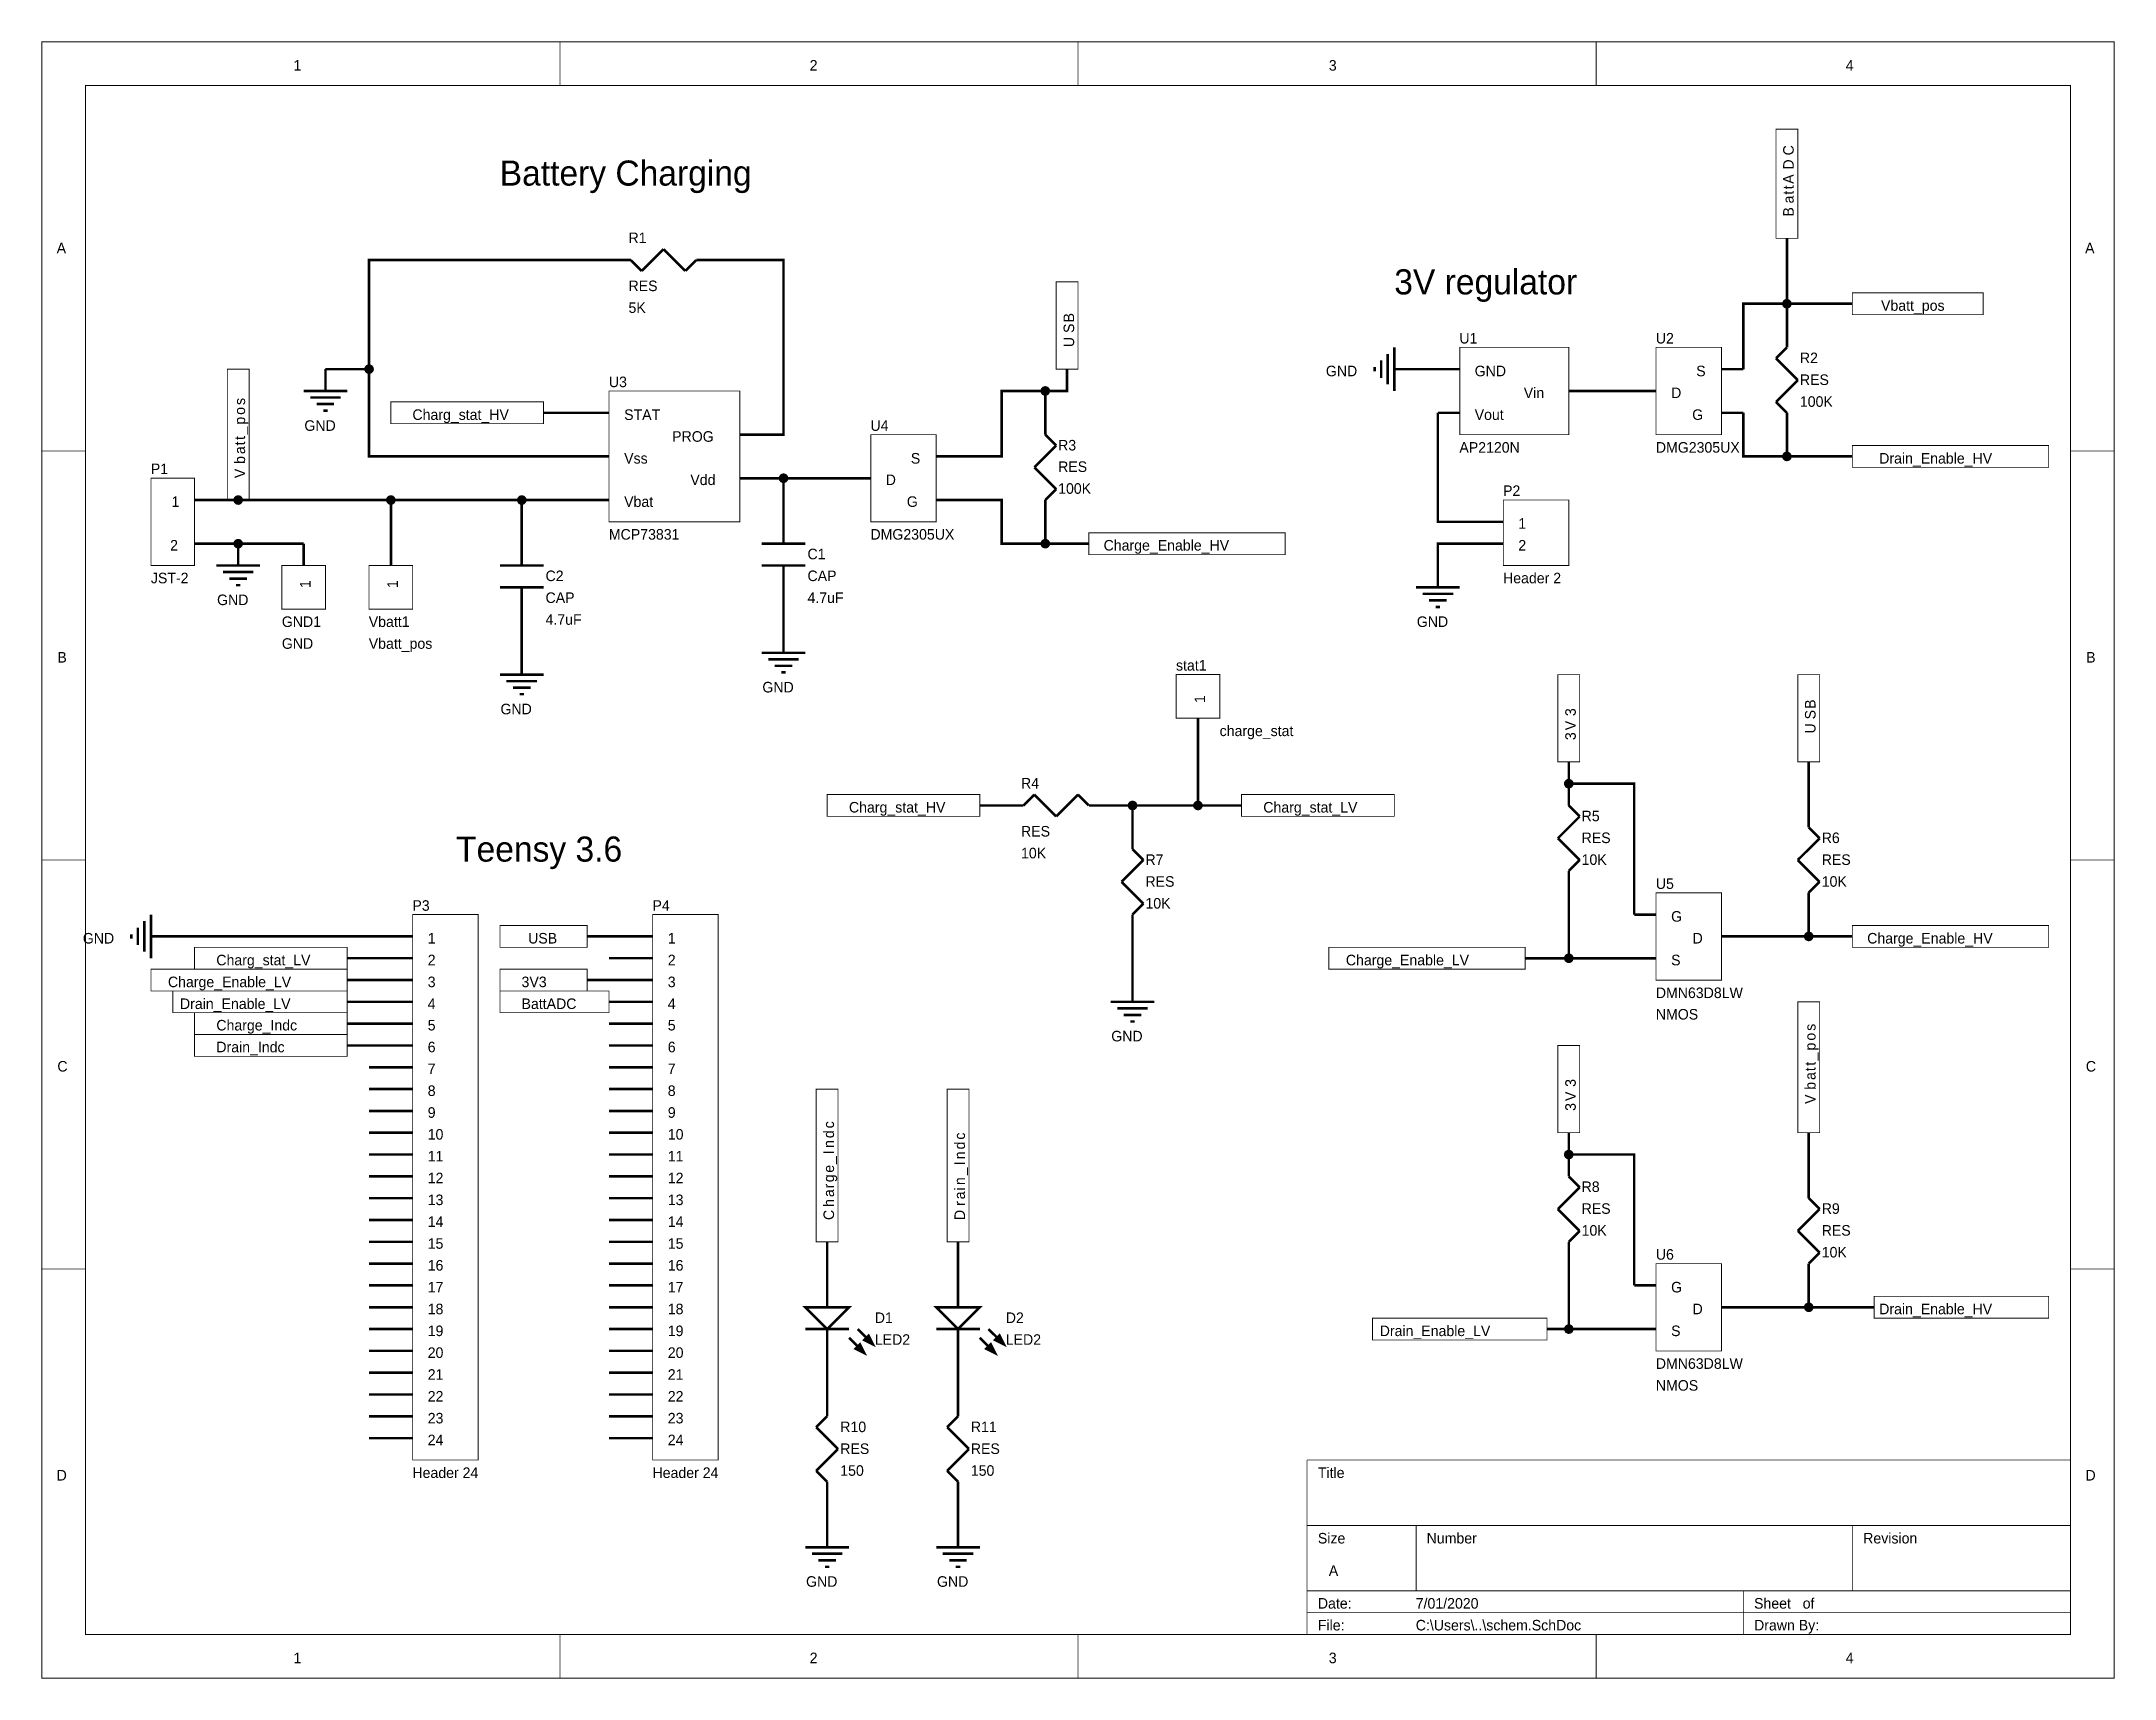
# Model space of a CAD drawing. Header units: millimetres. Extents: x 0 to 9.5, y 0 to 7.5.
import ezdxf

# ---------------------------------------------------------------- set-up
doc = ezdxf.new("R2010")
doc.units = ezdxf.units.MM
doc.header["$MEASUREMENT"] = 0
doc.layers.add('Sheet', color=255, linetype='Continuous')

msp = doc.modelspace()

# ---------------------------------------------------------------- texts
at = {"layer": 'Sheet'}
for s, height, p in [('1', 0.0484, (1.1539, 7.3682)), ('2', 0.0484, (3.5202, 7.3682)), ('3', 0.0484, (5.8998, 7.3682)), ('4', 0.0484, (8.2694, 7.3682)), ('Battery Charging', 0.115077, (2.0994, 6.8412)), ('A', 0.0484, (0.0684, 6.531)), ('R1', 0.04837, (2.6897, 6.5777)), ('A', 0.0484, (9.3666, 6.531)), ('3V regulator', 0.115077, (6.1999, 6.3426)), ('RES', 0.04837, (2.6897, 6.3576)), ('5K', 0.04837, (2.6897, 6.2575)), ('Vbatt_pos', 0.04837, (8.4311, 6.2675)), ('U1', 0.04837, (6.4984, 6.1174)), ('U2', 0.04837, (7.3989, 6.1174)), ('GND', 0.04837, (5.8864, 5.9673)), ('GND', 0.04837, (6.5685, 5.9673)), ('S', 0.0484, (7.584, 5.9673)), ('R2', 0.04837, (8.0592, 6.0274)), ('U3', 0.04837, (2.5997, 5.9173)), ('Vin', 0.04837, (6.7936, 5.8672)), ('D', 0.0484, (7.4689, 5.8672)), ('RES', 0.04837, (8.0592, 5.9273)), ('Charg_stat_HV', 0.048366, (1.6992, 5.7672)), ('STAT', 0.04837, (2.6697, 5.7672)), ('Vout', 0.04837, (6.5685, 5.7672)), ('G', 0.0484, (7.5656, 5.7672)), ('100K', 0.04837, (8.0592, 5.8272)), ('GND', 0.04837, (1.204, 5.7171)), ('PROG', 0.04837, (2.8899, 5.6671)), ('U4', 0.04837, (3.7987, 5.7171)), ('Vss', 0.04837, (2.6697, 5.567)), ('S', 0.0484, (3.9838, 5.567)), ('R3', 0.04837, (4.6591, 5.6271)), ('AP2120N', 0.04837, (6.4984, 5.6171)), ('DMG2305UX', 0.04837, (7.3989, 5.6171)), ('Drain_Enable_HV', 0.048366, (8.4228, 5.567)), ('P1', 0.04837, (0.5003, 5.5187)), ('Vdd', 0.04837, (2.9732, 5.4686)), ('D', 0.0484, (3.8687, 5.4686)), ('RES', 0.04837, (4.6591, 5.5287)), ('1', 0.0484, (0.5953, 5.3686)), ('Vbat', 0.04837, (2.6697, 5.3686)), ('G', 0.0484, (3.9654, 5.3686)), ('100K', 0.04837, (4.6591, 5.4286)), ('P2', 0.04837, (6.6985, 5.4186)), ('MCP73831', 0.04837, (2.5997, 5.2185)), ('DMG2305UX', 0.04837, (3.7987, 5.2185)), ('1', 0.0484, (6.7686, 5.2685)), ('2', 0.0484, (0.5886, 5.1684)), ('C1', 0.04837, (3.5102, 5.1284)), ('Charge_Enable_HV', 0.048366, (4.8676, 5.1684)), ('2', 0.0484, (6.7686, 5.1684)), ('JST-2', 0.04837, (0.5003, 5.0183)), ('C2', 0.04837, (2.3095, 5.0284)), ('CAP', 0.04837, (3.5102, 5.0284)), ('Header 2', 0.04837, (6.6985, 5.0183)), ('GND', 0.04837, (0.8038, 4.9183)), ('CAP', 0.04837, (2.3095, 4.9283)), ('4.7uF', 0.04837, (3.5102, 4.9283)), ('GND1', 0.04837, (1.1006, 4.8182)), ('Vbatt1', 0.04837, (1.4991, 4.8182)), ('4.7uF', 0.04837, (2.3095, 4.8282)), ('GND', 0.04837, (6.3033, 4.8182)), ('GND', 0.04837, (1.1006, 4.7181)), ('Vbatt_pos', 0.04837, (1.4991, 4.7181)), ('B', 0.0484, (0.0717, 4.6548)), ('stat1', 0.04837, (5.1994, 4.6181)), ('B', 0.0484, (9.3716, 4.6548)), ('GND', 0.04837, (3.3034, 4.518)), ('GND', 0.04837, (2.1028, 4.4179)), ('charge_stat', 0.048366, (5.3995, 4.3179)), ('R4', 0.04837, (4.489, 4.0777)), ('Charg_stat_HV', 0.048366, (3.7003, 3.9676)), ('Charg_stat_LV', 0.048366, (5.5996, 3.9676)), ('RES', 0.04837, (4.489, 3.8576)), ('R5', 0.04837, (7.0587, 3.9276)), ('Teensy 3.6', 0.11508, (1.8993, 3.7425)), ('10K', 0.04837, (4.489, 3.7575)), ('RES', 0.04837, (7.0587, 3.8276)), ('R6', 0.04837, (8.1593, 3.8276)), ('R7', 0.04837, (5.0593, 3.7275)), ('10K', 0.04837, (7.0587, 3.7275)), ('RES', 0.04837, (8.1593, 3.7275)), ('RES', 0.04837, (5.0593, 3.6274)), ('U5', 0.04837, (7.3989, 3.6174)), ('10K', 0.04837, (8.1593, 3.6274)), ('P3', 0.04837, (1.6992, 3.5173)), ('P4', 0.04837, (2.7998, 3.5173)), ('10K', 0.04837, (5.0593, 3.5274)), ('G', 0.0484, (7.4689, 3.4673)), ('GND', 0.04837, (0.1884, 3.3672)), ('1', 0.0484, (1.7693, 3.3672)), ('USB', 0.04837, (2.2295, 3.3672)), ('1', 0.0484, (2.8698, 3.3672)), ('D', 0.0484, (7.5673, 3.3672)), ('Charge_Enable_HV', 0.048366, (8.3677, 3.3672)), ('Charg_stat_LV', 0.048366, (0.8004, 3.2672)), ('2', 0.0484, (1.7693, 3.2672)), ('2', 0.0484, (2.8698, 3.2672)), ('Charge_Enable_LV', 0.048366, (5.9781, 3.2672)), ('S', 0.0484, (7.4689, 3.2672)), ('Charge_Enable_LV', 0.048366, (0.5786, 3.1671)), ('3', 0.0484, (1.7693, 3.1671)), ('3V3', 0.04837, (2.1995, 3.1671)), ('3', 0.0484, (2.8698, 3.1671)), ('DMN63D8LW', 0.04837, (7.3989, 3.1171)), ('Drain_Enable_LV', 0.048366, (0.6337, 3.067)), ('4', 0.0484, (1.7693, 3.067)), ('BattADC', 0.04837, (2.1995, 3.067)), ('4', 0.0484, (2.8698, 3.067)), ('NMOS', 0.04837, (7.3989, 3.0187)), ('Charge_Indc', 0.048366, (0.8004, 2.9686)), ('5', 0.0484, (1.7693, 2.9686)), ('5', 0.0484, (2.8698, 2.9686)), ('GND', 0.04837, (4.9026, 2.9186)), ('Drain_Indc', 0.04837, (0.8004, 2.8686)), ('6', 0.0484, (1.7693, 2.8686)), ('6', 0.0484, (2.8698, 2.8686)), ('C', 0.0484, (0.0717, 2.7802)), ('7', 0.0484, (1.7693, 2.7685)), ('7', 0.0484, (2.8698, 2.7685)), ('C', 0.0484, (9.3699, 2.7802)), ('8', 0.0484, (1.7693, 2.6684)), ('8', 0.0484, (2.8698, 2.6684)), ('9', 0.0484, (1.7693, 2.5684)), ('9', 0.0484, (2.8698, 2.5684)), ('10', 0.04837, (1.7693, 2.4683)), ('10', 0.04837, (2.8698, 2.4683)), ('11', 0.04837, (1.7693, 2.3682)), ('11', 0.04837, (2.8698, 2.3682)), ('12', 0.04837, (1.7693, 2.2682)), ('12', 0.04837, (2.8698, 2.2682)), ('13', 0.04837, (1.7693, 2.1681)), ('13', 0.04837, (2.8698, 2.1681)), ('R8', 0.04837, (7.0587, 2.2282)), ('14', 0.04837, (1.7693, 2.068)), ('14', 0.04837, (2.8698, 2.068)), ('RES', 0.04837, (7.0587, 2.1281)), ('R9', 0.04837, (8.1593, 2.1281)), ('15', 0.04837, (1.7693, 1.968)), ('15', 0.04837, (2.8698, 1.968)), ('10K', 0.04837, (7.0587, 2.028)), ('RES', 0.04837, (8.1593, 2.028)), ('16', 0.04837, (1.7693, 1.8679)), ('16', 0.04837, (2.8698, 1.8679)), ('U6', 0.04837, (7.3989, 1.9179)), ('10K', 0.04837, (8.1593, 1.928)), ('17', 0.04837, (1.7693, 1.7678)), ('17', 0.04837, (2.8698, 1.7678)), ('G', 0.0484, (7.4689, 1.7678)), ('18', 0.04837, (1.7693, 1.6678)), ('18', 0.04837, (2.8698, 1.6678)), ('D', 0.0484, (7.5673, 1.6678)), ('Drain_Enable_HV', 0.048366, (8.4228, 1.6678)), ('19', 0.04837, (1.7693, 1.5677)), ('19', 0.04837, (2.8698, 1.5677)), ('D1', 0.04837, (3.8187, 1.6278)), ('D2', 0.04837, (4.419, 1.6278)), ('Drain_Enable_LV', 0.048366, (6.1332, 1.5677)), ('S', 0.0484, (7.4689, 1.5677)), ('LED2', 0.04837, (3.8187, 1.5277)), ('LED2', 0.04837, (4.419, 1.5277)), ('20', 0.04837, (1.7693, 1.4676)), ('20', 0.04837, (2.8698, 1.4676)), ('DMN63D8LW', 0.04837, (7.3989, 1.4176)), ('21', 0.04837, (1.7693, 1.3676)), ('21', 0.04837, (2.8698, 1.3676)), ('NMOS', 0.04837, (7.3989, 1.3175)), ('22', 0.04837, (1.7693, 1.2675)), ('22', 0.04837, (2.8698, 1.2675)), ('23', 0.04837, (1.7693, 1.1674)), ('23', 0.04837, (2.8698, 1.1674)), ('R10', 0.04837, (3.6603, 1.1274)), ('R11', 0.04837, (4.2589, 1.1274)), ('24', 0.04837, (1.7693, 1.0674)), ('24', 0.04837, (2.8698, 1.0674)), ('RES', 0.04837, (3.6603, 1.0274)), ('RES', 0.04837, (4.2589, 1.0274)), ('D', 0.0484, (0.0684, 0.9056)), ('Header 24', 0.04837, (1.6992, 0.9173)), ('Header 24', 0.04837, (2.7998, 0.9173)), ('150', 0.04837, (3.6603, 0.9273)), ('150', 0.04837, (4.2589, 0.9273)), ('Title', 0.04837, (5.8497, 0.9173)), ('D', 0.0484, (9.3683, 0.9056)), ('Size', 0.04837, (5.8497, 0.6171)), ('Number', 0.04837, (6.3483, 0.6171)), ('Revision', 0.04837, (8.3494, 0.6171)), ('A', 0.0484, (5.8998, 0.4686)), ('GND', 0.04837, (3.5035, 0.4186)), ('GND', 0.04837, (4.1038, 0.4186)), ('Date:', 0.04837, (5.8497, 0.3185)), ('7/01/2020', 0.04837, (6.2983, 0.3185)), ('Sheet   of', 0.04837, (7.8491, 0.3185)), ('File:', 0.04837, (5.8497, 0.2185)), ('C:\\Users\\..\\schem.SchDoc', 0.048366, (6.2983, 0.2185)), ('Drawn By:', 0.04837, (7.8491, 0.2185)), ('1', 0.0484, (1.1539, 0.0684)), ('2', 0.0484, (3.5202, 0.0684)), ('3', 0.0484, (5.8998, 0.0684)), ('4', 0.0484, (8.2694, 0.0684))]:
    msp.add_text(s, height=height, dxfattribs=at).set_placement(p)
for s, p in [('C', (8.0309, 6.9797)), ('D', (8.0309, 6.9146)), ('A', (8.0309, 6.8496)), ('t', (8.0309, 6.8245)), ('t', (8.0309, 6.7995)), ('a', (8.0309, 6.7595)), ('B', (8.0309, 6.6995)), ('S', (4.7325, 6.1658)), ('B', (4.7325, 6.2141)), ('U', (4.7325, 6.1007)), ('o', (0.9322, 5.7905)), ('s', (0.9322, 5.8356)), ('p', (0.9322, 5.7455)), ('_', (0.9322, 5.7005)), ('t', (0.9322, 5.6755)), ('t', (0.9322, 5.6504)), ('a', (0.9322, 5.6104)), ('b', (0.9322, 5.5654)), ('V', (0.9322, 5.5003)), ('1', (1.2323, 4.9967)), ('1', (1.6325, 4.9967)), ('1', (5.3328, 4.4696)), ('B', (8.1309, 4.443)), ('3', (7.032, 4.4096)), ('V', (7.032, 4.3446)), ('S', (8.1309, 4.3946)), ('U', (8.1309, 4.3296)), ('3', (7.032, 4.2995)), ('o', (8.1309, 2.9219)), ('s', (8.1309, 2.967)), ('p', (8.1309, 2.8769)), ('_', (8.1309, 2.8319)), ('t', (8.1309, 2.8069)), ('t', (8.1309, 2.7819)), ('a', (8.1309, 2.7418)), ('3', (7.032, 2.7101)), ('V', (7.032, 2.6451)), ('b', (8.1309, 2.6968)), ('V', (8.1309, 2.6318)), ('3', (7.032, 2.6001)), ('d', (3.6319, 2.475)), ('c', (3.6319, 2.52)), ('c', (4.2322, 2.4683)), ('I', (3.6319, 2.4016)), ('n', (3.6319, 2.43)), ('_', (3.6319, 2.3566)), ('d', (4.2322, 2.4233)), ('n', (4.2322, 2.3783)), ('e', (3.6319, 2.3165)), ('g', (3.6319, 2.2732)), ('I', (4.2322, 2.3499)), ('n', (4.2322, 2.2598)), ('_', (4.2322, 2.3049)), ('h', (3.6319, 2.1598)), ('r', (3.6319, 2.2448)), ('a', (3.6319, 2.2048)), ('i', (4.2322, 2.2348)), ('a', (4.2322, 2.1948)), ('C', (3.6319, 2.0997)), ('D', (4.2322, 2.0997)), ('r', (4.2322, 2.1648))]:
    msp.add_text(s, height=0.0484, rotation=90, dxfattribs=at).set_placement(p)

# ---------------------------------------------------------------- linework, layer by layer
at = {"layer": 'Sheet'}
for points, const_width in [([(0.0007, 7.5), (0.2007, 7.5)], 0.0039), ([(2.3754, 7.5), (2.3754, 7.3)], 0.0039), ([(4.75, 7.5), (4.75, 7.2999)], 0.0039), ([(7.125, 7.5), (7.125, 7.2999)], 0.0039), ([(9.4996, 7.5), (9.2995, 7.5)], 0.0039), ([(9.4996, 7.5), (9.4996, 7.2999)], 0.0039), ([(7.9996, 6.5998), (7.9996, 6.2996)], 0.0118), ([(2.6003, 6.5), (1.5005, 6.5), (1.5005, 5.9999), (1.5005, 5.6), (2.5004, 5.6)], 0.0118), ([(2.7004, 6.5), (2.6003, 6.5)], 0.0118), ([(2.7004, 6.5), (2.7503, 6.4499)], 0.0118), ([(2.7503, 6.4499), (2.8504, 6.55)], 0.0118), ([(2.8504, 6.55), (2.9503, 6.4499)], 0.0118), ([(2.9503, 6.4499), (3.0003, 6.5)], 0.0118), ([(3.0003, 6.5), (3.1003, 6.5)], 0.0118), ([(3.1003, 6.5), (3.4002, 6.5), (3.4002, 5.6999), (3.3003, 5.6999)], 0.0118), ([(7.7999, 5.9998), (7.7999, 6.2996), (7.9996, 6.2996), (8.2998, 6.2996)], 0.0118), ([(7.9796, 6.2996), (7.9796, 6.3009), (7.9796, 6.3017), (7.98, 6.3025), (7.98, 6.3038), (7.9805, 6.3046), (7.9805, 6.3055), (7.9809, 6.3067), (7.9813, 6.3075), (7.9817, 6.3084), (7.9821, 6.3092), (7.9825, 6.31), (7.983, 6.3109), (7.9838, 6.3117), (7.9842, 6.3125), (7.985, 6.313), (7.9855, 6.3138), (7.9863, 6.3146), (7.9871, 6.315), (7.9875, 6.3159), (7.9884, 6.3163), (7.9892, 6.3167), (7.99, 6.3171), (7.9909, 6.3175), (7.9921, 6.318), (7.993, 6.3184), (7.9938, 6.3188), (7.9946, 6.3192), (7.9955, 6.3192), (7.9967, 6.3192), (7.9975, 6.3196), (7.9988, 6.3196), (7.9996, 6.3196)], 0.0039), ([(7.9796, 6.2996), (7.9796, 6.3009), (7.9796, 6.3017), (7.98, 6.3025), (7.98, 6.3038), (7.9805, 6.3046), (7.9805, 6.3055), (7.9809, 6.3067), (7.9813, 6.3075), (7.9817, 6.3084), (7.9821, 6.3092), (7.9825, 6.31), (7.983, 6.3109), (7.9838, 6.3117), (7.9842, 6.3125), (7.985, 6.313), (7.9855, 6.3138), (7.9863, 6.3146), (7.9871, 6.315), (7.9875, 6.3159), (7.9884, 6.3163), (7.9892, 6.3167), (7.99, 6.3171), (7.9909, 6.3175), (7.9921, 6.318), (7.993, 6.3184), (7.9938, 6.3188), (7.9946, 6.3192), (7.9955, 6.3192), (7.9967, 6.3192), (7.9975, 6.3196), (7.9988, 6.3196), (7.9996, 6.3196)], 0.0039), ([(7.9796, 6.2996), (7.9796, 6.3009), (7.9796, 6.3017), (7.98, 6.3025), (7.98, 6.3038), (7.9805, 6.3046), (7.9805, 6.3055), (7.9809, 6.3067), (7.9813, 6.3075), (7.9817, 6.3084), (7.9821, 6.3092), (7.9825, 6.31), (7.983, 6.3109), (7.9838, 6.3117), (7.9842, 6.3125), (7.985, 6.313), (7.9855, 6.3138), (7.9863, 6.3146), (7.9871, 6.315), (7.9875, 6.3159), (7.9884, 6.3163), (7.9892, 6.3167), (7.99, 6.3171), (7.9909, 6.3175), (7.9921, 6.318), (7.993, 6.3184), (7.9938, 6.3188), (7.9946, 6.3192), (7.9955, 6.3192), (7.9967, 6.3192), (7.9975, 6.3196), (7.9988, 6.3196), (7.9996, 6.3196)], 0.0039), ([(7.9796, 6.2996), (7.9796, 6.3009), (7.9796, 6.3017), (7.98, 6.3025), (7.98, 6.3038), (7.9805, 6.3046), (7.9805, 6.3055), (7.9809, 6.3067), (7.9813, 6.3075), (7.9817, 6.3084), (7.9821, 6.3092), (7.9825, 6.31), (7.983, 6.3109), (7.9838, 6.3117), (7.9842, 6.3125), (7.985, 6.313), (7.9855, 6.3138), (7.9863, 6.3146), (7.9871, 6.315), (7.9875, 6.3159), (7.9884, 6.3163), (7.9892, 6.3167), (7.99, 6.3171), (7.9909, 6.3175), (7.9921, 6.318), (7.993, 6.3184), (7.9938, 6.3188), (7.9946, 6.3192), (7.9955, 6.3192), (7.9967, 6.3192), (7.9975, 6.3196), (7.9988, 6.3196), (7.9996, 6.3196)], 0.0039), ([(7.9796, 6.2996), (7.9796, 6.3009), (7.9796, 6.3017), (7.98, 6.3025), (7.98, 6.3038), (7.9805, 6.3046), (7.9805, 6.3055), (7.9809, 6.3067), (7.9813, 6.3075), (7.9817, 6.3084), (7.9821, 6.3092), (7.9825, 6.31), (7.983, 6.3109), (7.9838, 6.3117), (7.9842, 6.3125), (7.985, 6.313), (7.9855, 6.3138), (7.9863, 6.3146), (7.9871, 6.315), (7.9875, 6.3159), (7.9884, 6.3163), (7.9892, 6.3167), (7.99, 6.3171), (7.9909, 6.3175), (7.9921, 6.318), (7.993, 6.3184), (7.9938, 6.3188), (7.9946, 6.3192), (7.9955, 6.3192), (7.9967, 6.3192), (7.9975, 6.3196), (7.9988, 6.3196), (7.9996, 6.3196)], 0.0039), ([(7.9796, 6.2996), (7.9796, 6.3009), (7.9796, 6.3017), (7.98, 6.3025), (7.98, 6.3038), (7.9805, 6.3046), (7.9805, 6.3055), (7.9809, 6.3067), (7.9813, 6.3075), (7.9817, 6.3084), (7.9821, 6.3092), (7.9825, 6.31), (7.983, 6.3109), (7.9838, 6.3117), (7.9842, 6.3125), (7.985, 6.313), (7.9855, 6.3138), (7.9863, 6.3146), (7.9871, 6.315), (7.9875, 6.3159), (7.9884, 6.3163), (7.9892, 6.3167), (7.99, 6.3171), (7.9909, 6.3175), (7.9921, 6.318), (7.993, 6.3184), (7.9938, 6.3188), (7.9946, 6.3192), (7.9955, 6.3192), (7.9967, 6.3192), (7.9975, 6.3196), (7.9988, 6.3196), (7.9996, 6.3196)], 0.0039), ([(7.9796, 6.2996), (7.9796, 6.3009), (7.9796, 6.3017), (7.98, 6.3025), (7.98, 6.3038), (7.9805, 6.3046), (7.9805, 6.3055), (7.9809, 6.3067), (7.9813, 6.3075), (7.9817, 6.3084), (7.9821, 6.3092), (7.9825, 6.31), (7.983, 6.3109), (7.9838, 6.3117), (7.9842, 6.3125), (7.985, 6.313), (7.9855, 6.3138), (7.9863, 6.3146), (7.9871, 6.315), (7.9875, 6.3159), (7.9884, 6.3163), (7.9892, 6.3167), (7.99, 6.3171), (7.9909, 6.3175), (7.9921, 6.318), (7.993, 6.3184), (7.9938, 6.3188), (7.9946, 6.3192), (7.9955, 6.3192), (7.9967, 6.3192), (7.9975, 6.3196), (7.9988, 6.3196), (7.9996, 6.3196)], 0.0039), ([(7.9796, 6.2996), (7.9796, 6.3009), (7.9796, 6.3017), (7.98, 6.3025), (7.98, 6.3038), (7.9805, 6.3046), (7.9805, 6.3055), (7.9809, 6.3067), (7.9813, 6.3075), (7.9817, 6.3084), (7.9821, 6.3092), (7.9825, 6.31), (7.983, 6.3109), (7.9838, 6.3117), (7.9842, 6.3125), (7.985, 6.313), (7.9855, 6.3138), (7.9863, 6.3146), (7.9871, 6.315), (7.9875, 6.3159), (7.9884, 6.3163), (7.9892, 6.3167), (7.99, 6.3171), (7.9909, 6.3175), (7.9921, 6.318), (7.993, 6.3184), (7.9938, 6.3188), (7.9946, 6.3192), (7.9955, 6.3192), (7.9967, 6.3192), (7.9975, 6.3196), (7.9988, 6.3196), (7.9996, 6.3196)], 0.0039), ([(7.9796, 6.2996), (7.9796, 6.3009), (7.9796, 6.3017), (7.98, 6.3025), (7.98, 6.3038), (7.9805, 6.3046), (7.9805, 6.3055), (7.9809, 6.3067), (7.9813, 6.3075), (7.9817, 6.3084), (7.9821, 6.3092), (7.9825, 6.31), (7.983, 6.3109), (7.9838, 6.3117), (7.9842, 6.3125), (7.985, 6.313), (7.9855, 6.3138), (7.9863, 6.3146), (7.9871, 6.315), (7.9875, 6.3159), (7.9884, 6.3163), (7.9892, 6.3167), (7.99, 6.3171), (7.9909, 6.3175), (7.9921, 6.318), (7.993, 6.3184), (7.9938, 6.3188), (7.9946, 6.3192), (7.9955, 6.3192), (7.9967, 6.3192), (7.9975, 6.3196), (7.9988, 6.3196), (7.9996, 6.3196)], 0.0039), ([(7.9796, 6.2996), (7.9796, 6.3009), (7.9796, 6.3017), (7.98, 6.3025), (7.98, 6.3038), (7.9805, 6.3046), (7.9805, 6.3055), (7.9809, 6.3067), (7.9813, 6.3075), (7.9817, 6.3084), (7.9821, 6.3092), (7.9825, 6.31), (7.983, 6.3109), (7.9838, 6.3117), (7.9842, 6.3125), (7.985, 6.313), (7.9855, 6.3138), (7.9863, 6.3146), (7.9871, 6.315), (7.9875, 6.3159), (7.9884, 6.3163), (7.9892, 6.3167), (7.99, 6.3171), (7.9909, 6.3175), (7.9921, 6.318), (7.993, 6.3184), (7.9938, 6.3188), (7.9946, 6.3192), (7.9955, 6.3192), (7.9967, 6.3192), (7.9975, 6.3196), (7.9988, 6.3196), (7.9996, 6.3196)], 0.0039), ([(7.9796, 6.2996), (7.9796, 6.3009), (7.9796, 6.3017), (7.98, 6.3025), (7.98, 6.3038), (7.9805, 6.3046), (7.9805, 6.3055), (7.9809, 6.3067), (7.9813, 6.3075), (7.9817, 6.3084), (7.9821, 6.3092), (7.9825, 6.31), (7.983, 6.3109), (7.9838, 6.3117), (7.9842, 6.3125), (7.985, 6.313), (7.9855, 6.3138), (7.9863, 6.3146), (7.9871, 6.315), (7.9875, 6.3159), (7.9884, 6.3163), (7.9892, 6.3167), (7.99, 6.3171), (7.9909, 6.3175), (7.9921, 6.318), (7.993, 6.3184), (7.9938, 6.3188), (7.9946, 6.3192), (7.9955, 6.3192), (7.9967, 6.3192), (7.9975, 6.3196), (7.9988, 6.3196), (7.9996, 6.3196)], 0.0039), ([(7.9796, 6.2996), (7.9796, 6.3009), (7.9796, 6.3017), (7.98, 6.3025), (7.98, 6.3038), (7.9805, 6.3046), (7.9805, 6.3055), (7.9809, 6.3067), (7.9813, 6.3075), (7.9817, 6.3084), (7.9821, 6.3092), (7.9825, 6.31), (7.983, 6.3109), (7.9838, 6.3117), (7.9842, 6.3125), (7.985, 6.313), (7.9855, 6.3138), (7.9863, 6.3146), (7.9871, 6.315), (7.9875, 6.3159), (7.9884, 6.3163), (7.9892, 6.3167), (7.99, 6.3171), (7.9909, 6.3175), (7.9921, 6.318), (7.993, 6.3184), (7.9938, 6.3188), (7.9946, 6.3192), (7.9955, 6.3192), (7.9967, 6.3192), (7.9975, 6.3196), (7.9988, 6.3196), (7.9996, 6.3196)], 0.0039), ([(7.9996, 6.2796), (7.9988, 6.2796), (7.9975, 6.2796), (7.9967, 6.28), (7.9955, 6.28), (7.9946, 6.2804), (7.9938, 6.2804), (7.993, 6.2809), (7.9921, 6.2813), (7.9909, 6.2817), (7.99, 6.2821), (7.9892, 6.2825), (7.9884, 6.2829), (7.9875, 6.2838), (7.9871, 6.2842), (7.9863, 6.285), (7.9855, 6.2854), (7.985, 6.2863), (7.9842, 6.2871), (7.9838, 6.2875), (7.983, 6.2884), (7.9825, 6.2892), (7.9821, 6.29), (7.9817, 6.2909), (7.9813, 6.2921), (7.9809, 6.2929), (7.9805, 6.2938), (7.9805, 6.2946), (7.98, 6.2954), (7.98, 6.2967), (7.9796, 6.2975), (7.9796, 6.2988), (7.9796, 6.2996)], 0.0039), ([(7.9796, 6.2996), (7.9796, 6.2996)], 0.0039), ([(7.9996, 6.2796), (7.9988, 6.2796), (7.9975, 6.2796), (7.9967, 6.28), (7.9955, 6.28), (7.9946, 6.2804), (7.9938, 6.2804), (7.993, 6.2809), (7.9921, 6.2813), (7.9909, 6.2817), (7.99, 6.2821), (7.9892, 6.2825), (7.9884, 6.2829), (7.9875, 6.2838), (7.9871, 6.2842), (7.9863, 6.285), (7.9855, 6.2854), (7.985, 6.2863), (7.9842, 6.2871), (7.9838, 6.2875), (7.983, 6.2884), (7.9825, 6.2892), (7.9821, 6.29), (7.9817, 6.2909), (7.9813, 6.2921), (7.9809, 6.2929), (7.9805, 6.2938), (7.9805, 6.2946), (7.98, 6.2954), (7.98, 6.2967), (7.9796, 6.2975), (7.9796, 6.2988), (7.9796, 6.2996)], 0.0039), ([(7.9796, 6.2996), (7.9796, 6.2996)], 0.0039), ([(7.9996, 6.2796), (7.9988, 6.2796), (7.9975, 6.2796), (7.9967, 6.28), (7.9955, 6.28), (7.9946, 6.2804), (7.9938, 6.2804), (7.993, 6.2809), (7.9921, 6.2813), (7.9909, 6.2817), (7.99, 6.2821), (7.9892, 6.2825), (7.9884, 6.2829), (7.9875, 6.2838), (7.9871, 6.2842), (7.9863, 6.285), (7.9855, 6.2854), (7.985, 6.2863), (7.9842, 6.2871), (7.9838, 6.2875), (7.983, 6.2884), (7.9825, 6.2892), (7.9821, 6.29), (7.9817, 6.2909), (7.9813, 6.2921), (7.9809, 6.2929), (7.9805, 6.2938), (7.9805, 6.2946), (7.98, 6.2954), (7.98, 6.2967), (7.9796, 6.2975), (7.9796, 6.2988), (7.9796, 6.2996)], 0.0039), ([(7.9796, 6.2996), (7.9796, 6.2996)], 0.0039), ([(7.9996, 6.2796), (7.9988, 6.2796), (7.9975, 6.2796), (7.9967, 6.28), (7.9955, 6.28), (7.9946, 6.2804), (7.9938, 6.2804), (7.993, 6.2809), (7.9921, 6.2813), (7.9909, 6.2817), (7.99, 6.2821), (7.9892, 6.2825), (7.9884, 6.2829), (7.9875, 6.2838), (7.9871, 6.2842), (7.9863, 6.285), (7.9855, 6.2854), (7.985, 6.2863), (7.9842, 6.2871), (7.9838, 6.2875), (7.983, 6.2884), (7.9825, 6.2892), (7.9821, 6.29), (7.9817, 6.2909), (7.9813, 6.2921), (7.9809, 6.2929), (7.9805, 6.2938), (7.9805, 6.2946), (7.98, 6.2954), (7.98, 6.2967), (7.9796, 6.2975), (7.9796, 6.2988), (7.9796, 6.2996)], 0.0039), ([(7.9796, 6.2996), (7.9796, 6.2996)], 0.0039), ([(7.9996, 6.2796), (7.9988, 6.2796), (7.9975, 6.2796), (7.9967, 6.28), (7.9955, 6.28), (7.9946, 6.2804), (7.9938, 6.2804), (7.993, 6.2809), (7.9921, 6.2813), (7.9909, 6.2817), (7.99, 6.2821), (7.9892, 6.2825), (7.9884, 6.2829), (7.9875, 6.2838), (7.9871, 6.2842), (7.9863, 6.285), (7.9855, 6.2854), (7.985, 6.2863), (7.9842, 6.2871), (7.9838, 6.2875), (7.983, 6.2884), (7.9825, 6.2892), (7.9821, 6.29), (7.9817, 6.2909), (7.9813, 6.2921), (7.9809, 6.2929), (7.9805, 6.2938), (7.9805, 6.2946), (7.98, 6.2954), (7.98, 6.2967), (7.9796, 6.2975), (7.9796, 6.2988), (7.9796, 6.2996)], 0.0039), ([(7.9796, 6.2996), (7.9796, 6.2996)], 0.0039), ([(7.9996, 6.2796), (7.9988, 6.2796), (7.9975, 6.2796), (7.9967, 6.28), (7.9955, 6.28), (7.9946, 6.2804), (7.9938, 6.2804), (7.993, 6.2809), (7.9921, 6.2813), (7.9909, 6.2817), (7.99, 6.2821), (7.9892, 6.2825), (7.9884, 6.2829), (7.9875, 6.2838), (7.9871, 6.2842), (7.9863, 6.285), (7.9855, 6.2854), (7.985, 6.2863), (7.9842, 6.2871), (7.9838, 6.2875), (7.983, 6.2884), (7.9825, 6.2892), (7.9821, 6.29), (7.9817, 6.2909), (7.9813, 6.2921), (7.9809, 6.2929), (7.9805, 6.2938), (7.9805, 6.2946), (7.98, 6.2954), (7.98, 6.2967), (7.9796, 6.2975), (7.9796, 6.2988), (7.9796, 6.2996)], 0.0039), ([(7.9796, 6.2996), (7.9796, 6.2996)], 0.0039), ([(7.9996, 6.2796), (7.9988, 6.2796), (7.9975, 6.2796), (7.9967, 6.28), (7.9955, 6.28), (7.9946, 6.2804), (7.9938, 6.2804), (7.993, 6.2809), (7.9921, 6.2813), (7.9909, 6.2817), (7.99, 6.2821), (7.9892, 6.2825), (7.9884, 6.2829), (7.9875, 6.2838), (7.9871, 6.2842), (7.9863, 6.285), (7.9855, 6.2854), (7.985, 6.2863), (7.9842, 6.2871), (7.9838, 6.2875), (7.983, 6.2884), (7.9825, 6.2892), (7.9821, 6.29), (7.9817, 6.2909), (7.9813, 6.2921), (7.9809, 6.2929), (7.9805, 6.2938), (7.9805, 6.2946), (7.98, 6.2954), (7.98, 6.2967), (7.9796, 6.2975), (7.9796, 6.2988), (7.9796, 6.2996)], 0.0039), ([(7.9796, 6.2996), (7.9796, 6.2996)], 0.0039), ([(7.9996, 6.2796), (7.9988, 6.2796), (7.9975, 6.2796), (7.9967, 6.28), (7.9955, 6.28), (7.9946, 6.2804), (7.9938, 6.2804), (7.993, 6.2809), (7.9921, 6.2813), (7.9909, 6.2817), (7.99, 6.2821), (7.9892, 6.2825), (7.9884, 6.2829), (7.9875, 6.2838), (7.9871, 6.2842), (7.9863, 6.285), (7.9855, 6.2854), (7.985, 6.2863), (7.9842, 6.2871), (7.9838, 6.2875), (7.983, 6.2884), (7.9825, 6.2892), (7.9821, 6.29), (7.9817, 6.2909), (7.9813, 6.2921), (7.9809, 6.2929), (7.9805, 6.2938), (7.9805, 6.2946), (7.98, 6.2954), (7.98, 6.2967), (7.9796, 6.2975), (7.9796, 6.2988), (7.9796, 6.2996)], 0.0039), ([(7.9796, 6.2996), (7.9796, 6.2996)], 0.0039), ([(7.9996, 6.2796), (7.9988, 6.2796), (7.9975, 6.2796), (7.9967, 6.28), (7.9955, 6.28), (7.9946, 6.2804), (7.9938, 6.2804), (7.993, 6.2809), (7.9921, 6.2813), (7.9909, 6.2817), (7.99, 6.2821), (7.9892, 6.2825), (7.9884, 6.2829), (7.9875, 6.2838), (7.9871, 6.2842), (7.9863, 6.285), (7.9855, 6.2854), (7.985, 6.2863), (7.9842, 6.2871), (7.9838, 6.2875), (7.983, 6.2884), (7.9825, 6.2892), (7.9821, 6.29), (7.9817, 6.2909), (7.9813, 6.2921), (7.9809, 6.2929), (7.9805, 6.2938), (7.9805, 6.2946), (7.98, 6.2954), (7.98, 6.2967), (7.9796, 6.2975), (7.9796, 6.2988), (7.9796, 6.2996)], 0.0039), ([(7.9796, 6.2996), (7.9796, 6.2996)], 0.0039), ([(7.9996, 6.2796), (7.9988, 6.2796), (7.9975, 6.2796), (7.9967, 6.28), (7.9955, 6.28), (7.9946, 6.2804), (7.9938, 6.2804), (7.993, 6.2809), (7.9921, 6.2813), (7.9909, 6.2817), (7.99, 6.2821), (7.9892, 6.2825), (7.9884, 6.2829), (7.9875, 6.2838), (7.9871, 6.2842), (7.9863, 6.285), (7.9855, 6.2854), (7.985, 6.2863), (7.9842, 6.2871), (7.9838, 6.2875), (7.983, 6.2884), (7.9825, 6.2892), (7.9821, 6.29), (7.9817, 6.2909), (7.9813, 6.2921), (7.9809, 6.2929), (7.9805, 6.2938), (7.9805, 6.2946), (7.98, 6.2954), (7.98, 6.2967), (7.9796, 6.2975), (7.9796, 6.2988), (7.9796, 6.2996)], 0.0039), ([(7.9796, 6.2996), (7.9796, 6.2996)], 0.0039), ([(7.9996, 6.2796), (7.9988, 6.2796), (7.9975, 6.2796), (7.9967, 6.28), (7.9955, 6.28), (7.9946, 6.2804), (7.9938, 6.2804), (7.993, 6.2809), (7.9921, 6.2813), (7.9909, 6.2817), (7.99, 6.2821), (7.9892, 6.2825), (7.9884, 6.2829), (7.9875, 6.2838), (7.9871, 6.2842), (7.9863, 6.285), (7.9855, 6.2854), (7.985, 6.2863), (7.9842, 6.2871), (7.9838, 6.2875), (7.983, 6.2884), (7.9825, 6.2892), (7.9821, 6.29), (7.9817, 6.2909), (7.9813, 6.2921), (7.9809, 6.2929), (7.9805, 6.2938), (7.9805, 6.2946), (7.98, 6.2954), (7.98, 6.2967), (7.9796, 6.2975), (7.9796, 6.2988), (7.9796, 6.2996)], 0.0039), ([(7.9796, 6.2996), (7.9796, 6.2996)], 0.0039), ([(7.9996, 6.2796), (7.9988, 6.2796), (7.9975, 6.2796), (7.9967, 6.28), (7.9955, 6.28), (7.9946, 6.2804), (7.9938, 6.2804), (7.993, 6.2809), (7.9921, 6.2813), (7.9909, 6.2817), (7.99, 6.2821), (7.9892, 6.2825), (7.9884, 6.2829), (7.9875, 6.2838), (7.9871, 6.2842), (7.9863, 6.285), (7.9855, 6.2854), (7.985, 6.2863), (7.9842, 6.2871), (7.9838, 6.2875), (7.983, 6.2884), (7.9825, 6.2892), (7.9821, 6.29), (7.9817, 6.2909), (7.9813, 6.2921), (7.9809, 6.2929), (7.9805, 6.2938), (7.9805, 6.2946), (7.98, 6.2954), (7.98, 6.2967), (7.9796, 6.2975), (7.9796, 6.2988), (7.9796, 6.2996)], 0.0039), ([(7.9796, 6.2996), (7.9796, 6.2996)], 0.0039), ([(7.9996, 6.2996), (7.9996, 6.2)], 0.0118), ([(7.9996, 6.3196), (7.9996, 6.3196)], 0.0039), ([(7.9996, 6.3196), (8.0009, 6.3196), (8.0017, 6.3196), (8.0025, 6.3192), (8.0038, 6.3192), (8.0046, 6.3192), (8.0055, 6.3188), (8.0067, 6.3184), (8.0075, 6.318), (8.0084, 6.3175), (8.0092, 6.3171), (8.01, 6.3167), (8.0109, 6.3163), (8.0117, 6.3159), (8.0126, 6.315), (8.013, 6.3146), (8.0138, 6.3138), (8.0146, 6.313), (8.0151, 6.3125), (8.0159, 6.3117), (8.0163, 6.3109), (8.0167, 6.31), (8.0171, 6.3092), (8.0176, 6.3084), (8.018, 6.3075), (8.0184, 6.3067), (8.0188, 6.3055), (8.0192, 6.3046), (8.0192, 6.3038), (8.0192, 6.3025), (8.0196, 6.3017), (8.0196, 6.3009), (8.0196, 6.2996)], 0.0039), ([(7.9996, 6.3196), (7.9996, 6.3196)], 0.0039), ([(7.9996, 6.3196), (8.0009, 6.3196), (8.0017, 6.3196), (8.0025, 6.3192), (8.0038, 6.3192), (8.0046, 6.3192), (8.0055, 6.3188), (8.0067, 6.3184), (8.0075, 6.318), (8.0084, 6.3175), (8.0092, 6.3171), (8.01, 6.3167), (8.0109, 6.3163), (8.0117, 6.3159), (8.0126, 6.315), (8.013, 6.3146), (8.0138, 6.3138), (8.0146, 6.313), (8.0151, 6.3125), (8.0159, 6.3117), (8.0163, 6.3109), (8.0167, 6.31), (8.0171, 6.3092), (8.0176, 6.3084), (8.018, 6.3075), (8.0184, 6.3067), (8.0188, 6.3055), (8.0192, 6.3046), (8.0192, 6.3038), (8.0192, 6.3025), (8.0196, 6.3017), (8.0196, 6.3009), (8.0196, 6.2996)], 0.0039), ([(7.9996, 6.3196), (7.9996, 6.3196)], 0.0039), ([(7.9996, 6.3196), (8.0009, 6.3196), (8.0017, 6.3196), (8.0025, 6.3192), (8.0038, 6.3192), (8.0046, 6.3192), (8.0055, 6.3188), (8.0067, 6.3184), (8.0075, 6.318), (8.0084, 6.3175), (8.0092, 6.3171), (8.01, 6.3167), (8.0109, 6.3163), (8.0117, 6.3159), (8.0126, 6.315), (8.013, 6.3146), (8.0138, 6.3138), (8.0146, 6.313), (8.0151, 6.3125), (8.0159, 6.3117), (8.0163, 6.3109), (8.0167, 6.31), (8.0171, 6.3092), (8.0176, 6.3084), (8.018, 6.3075), (8.0184, 6.3067), (8.0188, 6.3055), (8.0192, 6.3046), (8.0192, 6.3038), (8.0192, 6.3025), (8.0196, 6.3017), (8.0196, 6.3009), (8.0196, 6.2996)], 0.0039), ([(7.9996, 6.3196), (7.9996, 6.3196)], 0.0039), ([(7.9996, 6.3196), (8.0009, 6.3196), (8.0017, 6.3196), (8.0025, 6.3192), (8.0038, 6.3192), (8.0046, 6.3192), (8.0055, 6.3188), (8.0067, 6.3184), (8.0075, 6.318), (8.0084, 6.3175), (8.0092, 6.3171), (8.01, 6.3167), (8.0109, 6.3163), (8.0117, 6.3159), (8.0126, 6.315), (8.013, 6.3146), (8.0138, 6.3138), (8.0146, 6.313), (8.0151, 6.3125), (8.0159, 6.3117), (8.0163, 6.3109), (8.0167, 6.31), (8.0171, 6.3092), (8.0176, 6.3084), (8.018, 6.3075), (8.0184, 6.3067), (8.0188, 6.3055), (8.0192, 6.3046), (8.0192, 6.3038), (8.0192, 6.3025), (8.0196, 6.3017), (8.0196, 6.3009), (8.0196, 6.2996)], 0.0039), ([(7.9996, 6.3196), (7.9996, 6.3196)], 0.0039), ([(7.9996, 6.3196), (8.0009, 6.3196), (8.0017, 6.3196), (8.0025, 6.3192), (8.0038, 6.3192), (8.0046, 6.3192), (8.0055, 6.3188), (8.0067, 6.3184), (8.0075, 6.318), (8.0084, 6.3175), (8.0092, 6.3171), (8.01, 6.3167), (8.0109, 6.3163), (8.0117, 6.3159), (8.0126, 6.315), (8.013, 6.3146), (8.0138, 6.3138), (8.0146, 6.313), (8.0151, 6.3125), (8.0159, 6.3117), (8.0163, 6.3109), (8.0167, 6.31), (8.0171, 6.3092), (8.0176, 6.3084), (8.018, 6.3075), (8.0184, 6.3067), (8.0188, 6.3055), (8.0192, 6.3046), (8.0192, 6.3038), (8.0192, 6.3025), (8.0196, 6.3017), (8.0196, 6.3009), (8.0196, 6.2996)], 0.0039), ([(7.9996, 6.3196), (7.9996, 6.3196)], 0.0039), ([(7.9996, 6.3196), (8.0009, 6.3196), (8.0017, 6.3196), (8.0025, 6.3192), (8.0038, 6.3192), (8.0046, 6.3192), (8.0055, 6.3188), (8.0067, 6.3184), (8.0075, 6.318), (8.0084, 6.3175), (8.0092, 6.3171), (8.01, 6.3167), (8.0109, 6.3163), (8.0117, 6.3159), (8.0126, 6.315), (8.013, 6.3146), (8.0138, 6.3138), (8.0146, 6.313), (8.0151, 6.3125), (8.0159, 6.3117), (8.0163, 6.3109), (8.0167, 6.31), (8.0171, 6.3092), (8.0176, 6.3084), (8.018, 6.3075), (8.0184, 6.3067), (8.0188, 6.3055), (8.0192, 6.3046), (8.0192, 6.3038), (8.0192, 6.3025), (8.0196, 6.3017), (8.0196, 6.3009), (8.0196, 6.2996)], 0.0039), ([(7.9996, 6.3196), (7.9996, 6.3196)], 0.0039), ([(7.9996, 6.3196), (8.0009, 6.3196), (8.0017, 6.3196), (8.0025, 6.3192), (8.0038, 6.3192), (8.0046, 6.3192), (8.0055, 6.3188), (8.0067, 6.3184), (8.0075, 6.318), (8.0084, 6.3175), (8.0092, 6.3171), (8.01, 6.3167), (8.0109, 6.3163), (8.0117, 6.3159), (8.0126, 6.315), (8.013, 6.3146), (8.0138, 6.3138), (8.0146, 6.313), (8.0151, 6.3125), (8.0159, 6.3117), (8.0163, 6.3109), (8.0167, 6.31), (8.0171, 6.3092), (8.0176, 6.3084), (8.018, 6.3075), (8.0184, 6.3067), (8.0188, 6.3055), (8.0192, 6.3046), (8.0192, 6.3038), (8.0192, 6.3025), (8.0196, 6.3017), (8.0196, 6.3009), (8.0196, 6.2996)], 0.0039), ([(7.9996, 6.3196), (7.9996, 6.3196)], 0.0039), ([(7.9996, 6.3196), (8.0009, 6.3196), (8.0017, 6.3196), (8.0025, 6.3192), (8.0038, 6.3192), (8.0046, 6.3192), (8.0055, 6.3188), (8.0067, 6.3184), (8.0075, 6.318), (8.0084, 6.3175), (8.0092, 6.3171), (8.01, 6.3167), (8.0109, 6.3163), (8.0117, 6.3159), (8.0126, 6.315), (8.013, 6.3146), (8.0138, 6.3138), (8.0146, 6.313), (8.0151, 6.3125), (8.0159, 6.3117), (8.0163, 6.3109), (8.0167, 6.31), (8.0171, 6.3092), (8.0176, 6.3084), (8.018, 6.3075), (8.0184, 6.3067), (8.0188, 6.3055), (8.0192, 6.3046), (8.0192, 6.3038), (8.0192, 6.3025), (8.0196, 6.3017), (8.0196, 6.3009), (8.0196, 6.2996)], 0.0039), ([(7.9996, 6.3196), (7.9996, 6.3196)], 0.0039), ([(7.9996, 6.3196), (8.0009, 6.3196), (8.0017, 6.3196), (8.0025, 6.3192), (8.0038, 6.3192), (8.0046, 6.3192), (8.0055, 6.3188), (8.0067, 6.3184), (8.0075, 6.318), (8.0084, 6.3175), (8.0092, 6.3171), (8.01, 6.3167), (8.0109, 6.3163), (8.0117, 6.3159), (8.0126, 6.315), (8.013, 6.3146), (8.0138, 6.3138), (8.0146, 6.313), (8.0151, 6.3125), (8.0159, 6.3117), (8.0163, 6.3109), (8.0167, 6.31), (8.0171, 6.3092), (8.0176, 6.3084), (8.018, 6.3075), (8.0184, 6.3067), (8.0188, 6.3055), (8.0192, 6.3046), (8.0192, 6.3038), (8.0192, 6.3025), (8.0196, 6.3017), (8.0196, 6.3009), (8.0196, 6.2996)], 0.0039), ([(7.9996, 6.3196), (7.9996, 6.3196)], 0.0039), ([(7.9996, 6.3196), (8.0009, 6.3196), (8.0017, 6.3196), (8.0025, 6.3192), (8.0038, 6.3192), (8.0046, 6.3192), (8.0055, 6.3188), (8.0067, 6.3184), (8.0075, 6.318), (8.0084, 6.3175), (8.0092, 6.3171), (8.01, 6.3167), (8.0109, 6.3163), (8.0117, 6.3159), (8.0126, 6.315), (8.013, 6.3146), (8.0138, 6.3138), (8.0146, 6.313), (8.0151, 6.3125), (8.0159, 6.3117), (8.0163, 6.3109), (8.0167, 6.31), (8.0171, 6.3092), (8.0176, 6.3084), (8.018, 6.3075), (8.0184, 6.3067), (8.0188, 6.3055), (8.0192, 6.3046), (8.0192, 6.3038), (8.0192, 6.3025), (8.0196, 6.3017), (8.0196, 6.3009), (8.0196, 6.2996)], 0.0039), ([(7.9996, 6.3196), (7.9996, 6.3196)], 0.0039), ([(7.9996, 6.3196), (8.0009, 6.3196), (8.0017, 6.3196), (8.0025, 6.3192), (8.0038, 6.3192), (8.0046, 6.3192), (8.0055, 6.3188), (8.0067, 6.3184), (8.0075, 6.318), (8.0084, 6.3175), (8.0092, 6.3171), (8.01, 6.3167), (8.0109, 6.3163), (8.0117, 6.3159), (8.0126, 6.315), (8.013, 6.3146), (8.0138, 6.3138), (8.0146, 6.313), (8.0151, 6.3125), (8.0159, 6.3117), (8.0163, 6.3109), (8.0167, 6.31), (8.0171, 6.3092), (8.0176, 6.3084), (8.018, 6.3075), (8.0184, 6.3067), (8.0188, 6.3055), (8.0192, 6.3046), (8.0192, 6.3038), (8.0192, 6.3025), (8.0196, 6.3017), (8.0196, 6.3009), (8.0196, 6.2996)], 0.0039), ([(7.9996, 6.3196), (7.9996, 6.3196)], 0.0039), ([(7.9996, 6.3196), (8.0009, 6.3196), (8.0017, 6.3196), (8.0025, 6.3192), (8.0038, 6.3192), (8.0046, 6.3192), (8.0055, 6.3188), (8.0067, 6.3184), (8.0075, 6.318), (8.0084, 6.3175), (8.0092, 6.3171), (8.01, 6.3167), (8.0109, 6.3163), (8.0117, 6.3159), (8.0126, 6.315), (8.013, 6.3146), (8.0138, 6.3138), (8.0146, 6.313), (8.0151, 6.3125), (8.0159, 6.3117), (8.0163, 6.3109), (8.0167, 6.31), (8.0171, 6.3092), (8.0176, 6.3084), (8.018, 6.3075), (8.0184, 6.3067), (8.0188, 6.3055), (8.0192, 6.3046), (8.0192, 6.3038), (8.0192, 6.3025), (8.0196, 6.3017), (8.0196, 6.3009), (8.0196, 6.2996)], 0.0039), ([(8.0196, 6.2996), (8.0196, 6.2988), (8.0196, 6.2975), (8.0192, 6.2967), (8.0192, 6.2954), (8.0192, 6.2946), (8.0188, 6.2938), (8.0184, 6.2929), (8.018, 6.2921), (8.0176, 6.2909), (8.0171, 6.29), (8.0167, 6.2892), (8.0163, 6.2884), (8.0159, 6.2875), (8.0151, 6.2871), (8.0146, 6.2863), (8.0138, 6.2854), (8.013, 6.285), (8.0126, 6.2842), (8.0117, 6.2838), (8.0109, 6.2829), (8.01, 6.2825), (8.0092, 6.2821), (8.0084, 6.2817), (8.0075, 6.2813), (8.0067, 6.2809), (8.0055, 6.2804), (8.0046, 6.2804), (8.0038, 6.28), (8.0025, 6.28), (8.0017, 6.2796), (8.0009, 6.2796), (7.9996, 6.2796)], 0.0039), ([(8.0196, 6.2996), (8.0196, 6.2988), (8.0196, 6.2975), (8.0192, 6.2967), (8.0192, 6.2954), (8.0192, 6.2946), (8.0188, 6.2938), (8.0184, 6.2929), (8.018, 6.2921), (8.0176, 6.2909), (8.0171, 6.29), (8.0167, 6.2892), (8.0163, 6.2884), (8.0159, 6.2875), (8.0151, 6.2871), (8.0146, 6.2863), (8.0138, 6.2854), (8.013, 6.285), (8.0126, 6.2842), (8.0117, 6.2838), (8.0109, 6.2829), (8.01, 6.2825), (8.0092, 6.2821), (8.0084, 6.2817), (8.0075, 6.2813), (8.0067, 6.2809), (8.0055, 6.2804), (8.0046, 6.2804), (8.0038, 6.28), (8.0025, 6.28), (8.0017, 6.2796), (8.0009, 6.2796), (7.9996, 6.2796)], 0.0039), ([(8.0196, 6.2996), (8.0196, 6.2988), (8.0196, 6.2975), (8.0192, 6.2967), (8.0192, 6.2954), (8.0192, 6.2946), (8.0188, 6.2938), (8.0184, 6.2929), (8.018, 6.2921), (8.0176, 6.2909), (8.0171, 6.29), (8.0167, 6.2892), (8.0163, 6.2884), (8.0159, 6.2875), (8.0151, 6.2871), (8.0146, 6.2863), (8.0138, 6.2854), (8.013, 6.285), (8.0126, 6.2842), (8.0117, 6.2838), (8.0109, 6.2829), (8.01, 6.2825), (8.0092, 6.2821), (8.0084, 6.2817), (8.0075, 6.2813), (8.0067, 6.2809), (8.0055, 6.2804), (8.0046, 6.2804), (8.0038, 6.28), (8.0025, 6.28), (8.0017, 6.2796), (8.0009, 6.2796), (7.9996, 6.2796)], 0.0039), ([(8.0196, 6.2996), (8.0196, 6.2988), (8.0196, 6.2975), (8.0192, 6.2967), (8.0192, 6.2954), (8.0192, 6.2946), (8.0188, 6.2938), (8.0184, 6.2929), (8.018, 6.2921), (8.0176, 6.2909), (8.0171, 6.29), (8.0167, 6.2892), (8.0163, 6.2884), (8.0159, 6.2875), (8.0151, 6.2871), (8.0146, 6.2863), (8.0138, 6.2854), (8.013, 6.285), (8.0126, 6.2842), (8.0117, 6.2838), (8.0109, 6.2829), (8.01, 6.2825), (8.0092, 6.2821), (8.0084, 6.2817), (8.0075, 6.2813), (8.0067, 6.2809), (8.0055, 6.2804), (8.0046, 6.2804), (8.0038, 6.28), (8.0025, 6.28), (8.0017, 6.2796), (8.0009, 6.2796), (7.9996, 6.2796)], 0.0039), ([(8.0196, 6.2996), (8.0196, 6.2988), (8.0196, 6.2975), (8.0192, 6.2967), (8.0192, 6.2954), (8.0192, 6.2946), (8.0188, 6.2938), (8.0184, 6.2929), (8.018, 6.2921), (8.0176, 6.2909), (8.0171, 6.29), (8.0167, 6.2892), (8.0163, 6.2884), (8.0159, 6.2875), (8.0151, 6.2871), (8.0146, 6.2863), (8.0138, 6.2854), (8.013, 6.285), (8.0126, 6.2842), (8.0117, 6.2838), (8.0109, 6.2829), (8.01, 6.2825), (8.0092, 6.2821), (8.0084, 6.2817), (8.0075, 6.2813), (8.0067, 6.2809), (8.0055, 6.2804), (8.0046, 6.2804), (8.0038, 6.28), (8.0025, 6.28), (8.0017, 6.2796), (8.0009, 6.2796), (7.9996, 6.2796)], 0.0039), ([(8.0196, 6.2996), (8.0196, 6.2988), (8.0196, 6.2975), (8.0192, 6.2967), (8.0192, 6.2954), (8.0192, 6.2946), (8.0188, 6.2938), (8.0184, 6.2929), (8.018, 6.2921), (8.0176, 6.2909), (8.0171, 6.29), (8.0167, 6.2892), (8.0163, 6.2884), (8.0159, 6.2875), (8.0151, 6.2871), (8.0146, 6.2863), (8.0138, 6.2854), (8.013, 6.285), (8.0126, 6.2842), (8.0117, 6.2838), (8.0109, 6.2829), (8.01, 6.2825), (8.0092, 6.2821), (8.0084, 6.2817), (8.0075, 6.2813), (8.0067, 6.2809), (8.0055, 6.2804), (8.0046, 6.2804), (8.0038, 6.28), (8.0025, 6.28), (8.0017, 6.2796), (8.0009, 6.2796), (7.9996, 6.2796)], 0.0039), ([(8.0196, 6.2996), (8.0196, 6.2988), (8.0196, 6.2975), (8.0192, 6.2967), (8.0192, 6.2954), (8.0192, 6.2946), (8.0188, 6.2938), (8.0184, 6.2929), (8.018, 6.2921), (8.0176, 6.2909), (8.0171, 6.29), (8.0167, 6.2892), (8.0163, 6.2884), (8.0159, 6.2875), (8.0151, 6.2871), (8.0146, 6.2863), (8.0138, 6.2854), (8.013, 6.285), (8.0126, 6.2842), (8.0117, 6.2838), (8.0109, 6.2829), (8.01, 6.2825), (8.0092, 6.2821), (8.0084, 6.2817), (8.0075, 6.2813), (8.0067, 6.2809), (8.0055, 6.2804), (8.0046, 6.2804), (8.0038, 6.28), (8.0025, 6.28), (8.0017, 6.2796), (8.0009, 6.2796), (7.9996, 6.2796)], 0.0039), ([(8.0196, 6.2996), (8.0196, 6.2988), (8.0196, 6.2975), (8.0192, 6.2967), (8.0192, 6.2954), (8.0192, 6.2946), (8.0188, 6.2938), (8.0184, 6.2929), (8.018, 6.2921), (8.0176, 6.2909), (8.0171, 6.29), (8.0167, 6.2892), (8.0163, 6.2884), (8.0159, 6.2875), (8.0151, 6.2871), (8.0146, 6.2863), (8.0138, 6.2854), (8.013, 6.285), (8.0126, 6.2842), (8.0117, 6.2838), (8.0109, 6.2829), (8.01, 6.2825), (8.0092, 6.2821), (8.0084, 6.2817), (8.0075, 6.2813), (8.0067, 6.2809), (8.0055, 6.2804), (8.0046, 6.2804), (8.0038, 6.28), (8.0025, 6.28), (8.0017, 6.2796), (8.0009, 6.2796), (7.9996, 6.2796)], 0.0039), ([(8.0196, 6.2996), (8.0196, 6.2988), (8.0196, 6.2975), (8.0192, 6.2967), (8.0192, 6.2954), (8.0192, 6.2946), (8.0188, 6.2938), (8.0184, 6.2929), (8.018, 6.2921), (8.0176, 6.2909), (8.0171, 6.29), (8.0167, 6.2892), (8.0163, 6.2884), (8.0159, 6.2875), (8.0151, 6.2871), (8.0146, 6.2863), (8.0138, 6.2854), (8.013, 6.285), (8.0126, 6.2842), (8.0117, 6.2838), (8.0109, 6.2829), (8.01, 6.2825), (8.0092, 6.2821), (8.0084, 6.2817), (8.0075, 6.2813), (8.0067, 6.2809), (8.0055, 6.2804), (8.0046, 6.2804), (8.0038, 6.28), (8.0025, 6.28), (8.0017, 6.2796), (8.0009, 6.2796), (7.9996, 6.2796)], 0.0039), ([(8.0196, 6.2996), (8.0196, 6.2988), (8.0196, 6.2975), (8.0192, 6.2967), (8.0192, 6.2954), (8.0192, 6.2946), (8.0188, 6.2938), (8.0184, 6.2929), (8.018, 6.2921), (8.0176, 6.2909), (8.0171, 6.29), (8.0167, 6.2892), (8.0163, 6.2884), (8.0159, 6.2875), (8.0151, 6.2871), (8.0146, 6.2863), (8.0138, 6.2854), (8.013, 6.285), (8.0126, 6.2842), (8.0117, 6.2838), (8.0109, 6.2829), (8.01, 6.2825), (8.0092, 6.2821), (8.0084, 6.2817), (8.0075, 6.2813), (8.0067, 6.2809), (8.0055, 6.2804), (8.0046, 6.2804), (8.0038, 6.28), (8.0025, 6.28), (8.0017, 6.2796), (8.0009, 6.2796), (7.9996, 6.2796)], 0.0039), ([(8.0196, 6.2996), (8.0196, 6.2988), (8.0196, 6.2975), (8.0192, 6.2967), (8.0192, 6.2954), (8.0192, 6.2946), (8.0188, 6.2938), (8.0184, 6.2929), (8.018, 6.2921), (8.0176, 6.2909), (8.0171, 6.29), (8.0167, 6.2892), (8.0163, 6.2884), (8.0159, 6.2875), (8.0151, 6.2871), (8.0146, 6.2863), (8.0138, 6.2854), (8.013, 6.285), (8.0126, 6.2842), (8.0117, 6.2838), (8.0109, 6.2829), (8.01, 6.2825), (8.0092, 6.2821), (8.0084, 6.2817), (8.0075, 6.2813), (8.0067, 6.2809), (8.0055, 6.2804), (8.0046, 6.2804), (8.0038, 6.28), (8.0025, 6.28), (8.0017, 6.2796), (8.0009, 6.2796), (7.9996, 6.2796)], 0.0039), ([(8.0196, 6.2996), (8.0196, 6.2988), (8.0196, 6.2975), (8.0192, 6.2967), (8.0192, 6.2954), (8.0192, 6.2946), (8.0188, 6.2938), (8.0184, 6.2929), (8.018, 6.2921), (8.0176, 6.2909), (8.0171, 6.29), (8.0167, 6.2892), (8.0163, 6.2884), (8.0159, 6.2875), (8.0151, 6.2871), (8.0146, 6.2863), (8.0138, 6.2854), (8.013, 6.285), (8.0126, 6.2842), (8.0117, 6.2838), (8.0109, 6.2829), (8.01, 6.2825), (8.0092, 6.2821), (8.0084, 6.2817), (8.0075, 6.2813), (8.0067, 6.2809), (8.0055, 6.2804), (8.0046, 6.2804), (8.0038, 6.28), (8.0025, 6.28), (8.0017, 6.2796), (8.0009, 6.2796), (7.9996, 6.2796)], 0.0039), ([(8.0196, 6.2996), (8.0196, 6.2996), (8.0196, 6.2996), (8.0196, 6.2996), (8.0196, 6.2996), (8.0196, 6.2996), (8.0196, 6.2996), (8.0196, 6.2996), (8.0196, 6.2996), (8.0196, 6.2996), (8.0196, 6.2996), (8.0196, 6.2996), (8.0196, 6.2996), (8.0196, 6.2996), (8.0196, 6.2996), (8.0196, 6.2996), (8.0196, 6.2996), (8.0196, 6.2996), (8.0196, 6.2996), (8.0196, 6.2996), (8.0196, 6.2996), (8.0196, 6.2996), (8.0196, 6.2996), (8.0196, 6.2996), (8.0196, 6.2996), (8.0196, 6.2996), (8.0196, 6.2996), (8.0196, 6.2996), (8.0196, 6.2996), (8.0196, 6.2996), (8.0196, 6.2996), (8.0196, 6.2996), (8.0196, 6.2996)], 0.0039), ([(8.0196, 6.2996), (8.0196, 6.2996)], 0.0039), ([(8.0196, 6.2996), (8.0196, 6.2996), (8.0196, 6.2996), (8.0196, 6.2996), (8.0196, 6.2996), (8.0196, 6.2996), (8.0196, 6.2996), (8.0196, 6.2996), (8.0196, 6.2996), (8.0196, 6.2996), (8.0196, 6.2996), (8.0196, 6.2996), (8.0196, 6.2996), (8.0196, 6.2996), (8.0196, 6.2996), (8.0196, 6.2996), (8.0196, 6.2996), (8.0196, 6.2996), (8.0196, 6.2996), (8.0196, 6.2996), (8.0196, 6.2996), (8.0196, 6.2996), (8.0196, 6.2996), (8.0196, 6.2996), (8.0196, 6.2996), (8.0196, 6.2996), (8.0196, 6.2996), (8.0196, 6.2996), (8.0196, 6.2996), (8.0196, 6.2996), (8.0196, 6.2996), (8.0196, 6.2996), (8.0196, 6.2996)], 0.0039), ([(8.0196, 6.2996), (8.0196, 6.2996)], 0.0039), ([(8.0196, 6.2996), (8.0196, 6.2996), (8.0196, 6.2996), (8.0196, 6.2996), (8.0196, 6.2996), (8.0196, 6.2996), (8.0196, 6.2996), (8.0196, 6.2996), (8.0196, 6.2996), (8.0196, 6.2996), (8.0196, 6.2996), (8.0196, 6.2996), (8.0196, 6.2996), (8.0196, 6.2996), (8.0196, 6.2996), (8.0196, 6.2996), (8.0196, 6.2996), (8.0196, 6.2996), (8.0196, 6.2996), (8.0196, 6.2996), (8.0196, 6.2996), (8.0196, 6.2996), (8.0196, 6.2996), (8.0196, 6.2996), (8.0196, 6.2996), (8.0196, 6.2996), (8.0196, 6.2996), (8.0196, 6.2996), (8.0196, 6.2996), (8.0196, 6.2996), (8.0196, 6.2996), (8.0196, 6.2996), (8.0196, 6.2996)], 0.0039), ([(8.0196, 6.2996), (8.0196, 6.2996)], 0.0039), ([(8.0196, 6.2996), (8.0196, 6.2996), (8.0196, 6.2996), (8.0196, 6.2996), (8.0196, 6.2996), (8.0196, 6.2996), (8.0196, 6.2996), (8.0196, 6.2996), (8.0196, 6.2996), (8.0196, 6.2996), (8.0196, 6.2996), (8.0196, 6.2996), (8.0196, 6.2996), (8.0196, 6.2996), (8.0196, 6.2996), (8.0196, 6.2996), (8.0196, 6.2996), (8.0196, 6.2996), (8.0196, 6.2996), (8.0196, 6.2996), (8.0196, 6.2996), (8.0196, 6.2996), (8.0196, 6.2996), (8.0196, 6.2996), (8.0196, 6.2996), (8.0196, 6.2996), (8.0196, 6.2996), (8.0196, 6.2996), (8.0196, 6.2996), (8.0196, 6.2996), (8.0196, 6.2996), (8.0196, 6.2996), (8.0196, 6.2996)], 0.0039), ([(8.0196, 6.2996), (8.0196, 6.2996)], 0.0039), ([(8.0196, 6.2996), (8.0196, 6.2996), (8.0196, 6.2996), (8.0196, 6.2996), (8.0196, 6.2996), (8.0196, 6.2996), (8.0196, 6.2996), (8.0196, 6.2996), (8.0196, 6.2996), (8.0196, 6.2996), (8.0196, 6.2996), (8.0196, 6.2996), (8.0196, 6.2996), (8.0196, 6.2996), (8.0196, 6.2996), (8.0196, 6.2996), (8.0196, 6.2996), (8.0196, 6.2996), (8.0196, 6.2996), (8.0196, 6.2996), (8.0196, 6.2996), (8.0196, 6.2996), (8.0196, 6.2996), (8.0196, 6.2996), (8.0196, 6.2996), (8.0196, 6.2996), (8.0196, 6.2996), (8.0196, 6.2996), (8.0196, 6.2996), (8.0196, 6.2996), (8.0196, 6.2996), (8.0196, 6.2996), (8.0196, 6.2996)], 0.0039), ([(8.0196, 6.2996), (8.0196, 6.2996)], 0.0039), ([(8.0196, 6.2996), (8.0196, 6.2996), (8.0196, 6.2996), (8.0196, 6.2996), (8.0196, 6.2996), (8.0196, 6.2996), (8.0196, 6.2996), (8.0196, 6.2996), (8.0196, 6.2996), (8.0196, 6.2996), (8.0196, 6.2996), (8.0196, 6.2996), (8.0196, 6.2996), (8.0196, 6.2996), (8.0196, 6.2996), (8.0196, 6.2996), (8.0196, 6.2996), (8.0196, 6.2996), (8.0196, 6.2996), (8.0196, 6.2996), (8.0196, 6.2996), (8.0196, 6.2996), (8.0196, 6.2996), (8.0196, 6.2996), (8.0196, 6.2996), (8.0196, 6.2996), (8.0196, 6.2996), (8.0196, 6.2996), (8.0196, 6.2996), (8.0196, 6.2996), (8.0196, 6.2996), (8.0196, 6.2996), (8.0196, 6.2996)], 0.0039), ([(8.0196, 6.2996), (8.0196, 6.2996)], 0.0039), ([(8.0196, 6.2996), (8.0196, 6.2996), (8.0196, 6.2996), (8.0196, 6.2996), (8.0196, 6.2996), (8.0196, 6.2996), (8.0196, 6.2996), (8.0196, 6.2996), (8.0196, 6.2996), (8.0196, 6.2996), (8.0196, 6.2996), (8.0196, 6.2996), (8.0196, 6.2996), (8.0196, 6.2996), (8.0196, 6.2996), (8.0196, 6.2996), (8.0196, 6.2996), (8.0196, 6.2996), (8.0196, 6.2996), (8.0196, 6.2996), (8.0196, 6.2996), (8.0196, 6.2996), (8.0196, 6.2996), (8.0196, 6.2996), (8.0196, 6.2996), (8.0196, 6.2996), (8.0196, 6.2996), (8.0196, 6.2996), (8.0196, 6.2996), (8.0196, 6.2996), (8.0196, 6.2996), (8.0196, 6.2996), (8.0196, 6.2996)], 0.0039), ([(8.0196, 6.2996), (8.0196, 6.2996)], 0.0039), ([(8.0196, 6.2996), (8.0196, 6.2996), (8.0196, 6.2996), (8.0196, 6.2996), (8.0196, 6.2996), (8.0196, 6.2996), (8.0196, 6.2996), (8.0196, 6.2996), (8.0196, 6.2996), (8.0196, 6.2996), (8.0196, 6.2996), (8.0196, 6.2996), (8.0196, 6.2996), (8.0196, 6.2996), (8.0196, 6.2996), (8.0196, 6.2996), (8.0196, 6.2996), (8.0196, 6.2996), (8.0196, 6.2996), (8.0196, 6.2996), (8.0196, 6.2996), (8.0196, 6.2996), (8.0196, 6.2996), (8.0196, 6.2996), (8.0196, 6.2996), (8.0196, 6.2996), (8.0196, 6.2996), (8.0196, 6.2996), (8.0196, 6.2996), (8.0196, 6.2996), (8.0196, 6.2996), (8.0196, 6.2996), (8.0196, 6.2996)], 0.0039), ([(8.0196, 6.2996), (8.0196, 6.2996)], 0.0039), ([(8.0196, 6.2996), (8.0196, 6.2996), (8.0196, 6.2996), (8.0196, 6.2996), (8.0196, 6.2996), (8.0196, 6.2996), (8.0196, 6.2996), (8.0196, 6.2996), (8.0196, 6.2996), (8.0196, 6.2996), (8.0196, 6.2996), (8.0196, 6.2996), (8.0196, 6.2996), (8.0196, 6.2996), (8.0196, 6.2996), (8.0196, 6.2996), (8.0196, 6.2996), (8.0196, 6.2996), (8.0196, 6.2996), (8.0196, 6.2996), (8.0196, 6.2996), (8.0196, 6.2996), (8.0196, 6.2996), (8.0196, 6.2996), (8.0196, 6.2996), (8.0196, 6.2996), (8.0196, 6.2996), (8.0196, 6.2996), (8.0196, 6.2996), (8.0196, 6.2996), (8.0196, 6.2996), (8.0196, 6.2996), (8.0196, 6.2996)], 0.0039), ([(8.0196, 6.2996), (8.0196, 6.2996)], 0.0039), ([(8.0196, 6.2996), (8.0196, 6.2996), (8.0196, 6.2996), (8.0196, 6.2996), (8.0196, 6.2996), (8.0196, 6.2996), (8.0196, 6.2996), (8.0196, 6.2996), (8.0196, 6.2996), (8.0196, 6.2996), (8.0196, 6.2996), (8.0196, 6.2996), (8.0196, 6.2996), (8.0196, 6.2996), (8.0196, 6.2996), (8.0196, 6.2996), (8.0196, 6.2996), (8.0196, 6.2996), (8.0196, 6.2996), (8.0196, 6.2996), (8.0196, 6.2996), (8.0196, 6.2996), (8.0196, 6.2996), (8.0196, 6.2996), (8.0196, 6.2996), (8.0196, 6.2996), (8.0196, 6.2996), (8.0196, 6.2996), (8.0196, 6.2996), (8.0196, 6.2996), (8.0196, 6.2996), (8.0196, 6.2996), (8.0196, 6.2996)], 0.0039), ([(8.0196, 6.2996), (8.0196, 6.2996)], 0.0039), ([(8.0196, 6.2996), (8.0196, 6.2996), (8.0196, 6.2996), (8.0196, 6.2996), (8.0196, 6.2996), (8.0196, 6.2996), (8.0196, 6.2996), (8.0196, 6.2996), (8.0196, 6.2996), (8.0196, 6.2996), (8.0196, 6.2996), (8.0196, 6.2996), (8.0196, 6.2996), (8.0196, 6.2996), (8.0196, 6.2996), (8.0196, 6.2996), (8.0196, 6.2996), (8.0196, 6.2996), (8.0196, 6.2996), (8.0196, 6.2996), (8.0196, 6.2996), (8.0196, 6.2996), (8.0196, 6.2996), (8.0196, 6.2996), (8.0196, 6.2996), (8.0196, 6.2996), (8.0196, 6.2996), (8.0196, 6.2996), (8.0196, 6.2996), (8.0196, 6.2996), (8.0196, 6.2996), (8.0196, 6.2996), (8.0196, 6.2996)], 0.0039), ([(8.0196, 6.2996), (8.0196, 6.2996)], 0.0039), ([(8.0196, 6.2996), (8.0196, 6.2996), (8.0196, 6.2996), (8.0196, 6.2996), (8.0196, 6.2996), (8.0196, 6.2996), (8.0196, 6.2996), (8.0196, 6.2996), (8.0196, 6.2996), (8.0196, 6.2996), (8.0196, 6.2996), (8.0196, 6.2996), (8.0196, 6.2996), (8.0196, 6.2996), (8.0196, 6.2996), (8.0196, 6.2996), (8.0196, 6.2996), (8.0196, 6.2996), (8.0196, 6.2996), (8.0196, 6.2996), (8.0196, 6.2996), (8.0196, 6.2996), (8.0196, 6.2996), (8.0196, 6.2996), (8.0196, 6.2996), (8.0196, 6.2996), (8.0196, 6.2996), (8.0196, 6.2996), (8.0196, 6.2996), (8.0196, 6.2996), (8.0196, 6.2996), (8.0196, 6.2996), (8.0196, 6.2996)], 0.0039), ([(8.0196, 6.2996), (8.0196, 6.2996)], 0.0039), ([(7.9996, 6.0999), (7.9996, 6.2)], 0.0118), ([(6.1999, 6.0999), (6.1999, 5.9)], 0.0118), ([(7.9996, 6.0999), (7.9496, 6.0499)], 0.0118), ([(1.3006, 5.9999), (1.3006, 5.9)], 0.0118), ([(1.3006, 5.9999), (1.5005, 5.9999)], 0.0118), ([(1.4805, 5.9999), (1.4805, 6.001), (1.4806, 6.002), (1.4807, 6.003), (1.4809, 6.004), (1.4811, 6.0049), (1.4814, 6.0059), (1.4817, 6.0068), (1.482, 6.0078), (1.4824, 6.0086), (1.4829, 6.0095), (1.4834, 6.0104), (1.4839, 6.0111), (1.4844, 6.0119), (1.4851, 6.0127), (1.4857, 6.0134), (1.4863, 6.0141), (1.487, 6.0147), (1.4878, 6.0154), (1.4885, 6.016), (1.4893, 6.0165), (1.4901, 6.017), (1.4909, 6.0176), (1.4918, 6.018), (1.4927, 6.0184), (1.4936, 6.0187), (1.4945, 6.019), (1.4955, 6.0193), (1.4964, 6.0195), (1.4975, 6.0197), (1.4984, 6.0198), (1.4994, 6.02), (1.5005, 6.02)], 0.0039), ([(1.4805, 5.9999), (1.4805, 6.001), (1.4806, 6.002), (1.4807, 6.003), (1.4809, 6.004), (1.4811, 6.0049), (1.4814, 6.0059), (1.4817, 6.0068), (1.482, 6.0078), (1.4824, 6.0086), (1.4829, 6.0095), (1.4834, 6.0104), (1.4839, 6.0111), (1.4844, 6.0119), (1.4851, 6.0127), (1.4857, 6.0134), (1.4863, 6.0141), (1.487, 6.0147), (1.4878, 6.0154), (1.4885, 6.016), (1.4893, 6.0165), (1.4901, 6.017), (1.4909, 6.0176), (1.4918, 6.018), (1.4927, 6.0184), (1.4936, 6.0187), (1.4945, 6.019), (1.4955, 6.0193), (1.4964, 6.0195), (1.4975, 6.0197), (1.4984, 6.0198), (1.4994, 6.02), (1.5005, 6.02)], 0.0039), ([(1.4805, 5.9999), (1.4805, 6.001), (1.4806, 6.002), (1.4807, 6.003), (1.4809, 6.004), (1.4811, 6.0049), (1.4814, 6.0059), (1.4817, 6.0068), (1.482, 6.0078), (1.4824, 6.0086), (1.4829, 6.0095), (1.4834, 6.0104), (1.4839, 6.0111), (1.4844, 6.0119), (1.4851, 6.0127), (1.4857, 6.0134), (1.4863, 6.0141), (1.487, 6.0147), (1.4878, 6.0154), (1.4885, 6.016), (1.4893, 6.0165), (1.4901, 6.017), (1.4909, 6.0176), (1.4918, 6.018), (1.4927, 6.0184), (1.4936, 6.0187), (1.4945, 6.019), (1.4955, 6.0193), (1.4964, 6.0195), (1.4975, 6.0197), (1.4984, 6.0198), (1.4994, 6.02), (1.5005, 6.02)], 0.0039), ([(1.4805, 5.9999), (1.4805, 6.001), (1.4806, 6.002), (1.4807, 6.003), (1.4809, 6.004), (1.4811, 6.0049), (1.4814, 6.0059), (1.4817, 6.0068), (1.482, 6.0078), (1.4824, 6.0086), (1.4829, 6.0095), (1.4834, 6.0104), (1.4839, 6.0111), (1.4844, 6.0119), (1.4851, 6.0127), (1.4857, 6.0134), (1.4863, 6.0141), (1.487, 6.0147), (1.4878, 6.0154), (1.4885, 6.016), (1.4893, 6.0165), (1.4901, 6.017), (1.4909, 6.0176), (1.4918, 6.018), (1.4927, 6.0184), (1.4936, 6.0187), (1.4945, 6.019), (1.4955, 6.0193), (1.4964, 6.0195), (1.4975, 6.0197), (1.4984, 6.0198), (1.4994, 6.02), (1.5005, 6.02)], 0.0039), ([(1.4805, 5.9999), (1.4805, 6.001), (1.4806, 6.002), (1.4807, 6.003), (1.4809, 6.004), (1.4811, 6.0049), (1.4814, 6.0059), (1.4817, 6.0068), (1.482, 6.0078), (1.4824, 6.0086), (1.4829, 6.0095), (1.4834, 6.0104), (1.4839, 6.0111), (1.4844, 6.0119), (1.4851, 6.0127), (1.4857, 6.0134), (1.4863, 6.0141), (1.487, 6.0147), (1.4878, 6.0154), (1.4885, 6.016), (1.4893, 6.0165), (1.4901, 6.017), (1.4909, 6.0176), (1.4918, 6.018), (1.4927, 6.0184), (1.4936, 6.0187), (1.4945, 6.019), (1.4955, 6.0193), (1.4964, 6.0195), (1.4975, 6.0197), (1.4984, 6.0198), (1.4994, 6.02), (1.5005, 6.02)], 0.0039), ([(1.4805, 5.9999), (1.4805, 6.001), (1.4806, 6.002), (1.4807, 6.003), (1.4809, 6.004), (1.4811, 6.0049), (1.4814, 6.0059), (1.4817, 6.0068), (1.482, 6.0078), (1.4824, 6.0086), (1.4829, 6.0095), (1.4834, 6.0104), (1.4839, 6.0111), (1.4844, 6.0119), (1.4851, 6.0127), (1.4857, 6.0134), (1.4863, 6.0141), (1.487, 6.0147), (1.4878, 6.0154), (1.4885, 6.016), (1.4893, 6.0165), (1.4901, 6.017), (1.4909, 6.0176), (1.4918, 6.018), (1.4927, 6.0184), (1.4936, 6.0187), (1.4945, 6.019), (1.4955, 6.0193), (1.4964, 6.0195), (1.4975, 6.0197), (1.4984, 6.0198), (1.4994, 6.02), (1.5005, 6.02)], 0.0039), ([(1.4805, 5.9999), (1.4805, 6.001), (1.4806, 6.002), (1.4807, 6.003), (1.4809, 6.004), (1.4811, 6.0049), (1.4814, 6.0059), (1.4817, 6.0068), (1.482, 6.0078), (1.4824, 6.0086), (1.4829, 6.0095), (1.4834, 6.0104), (1.4839, 6.0111), (1.4844, 6.0119), (1.4851, 6.0127), (1.4857, 6.0134), (1.4863, 6.0141), (1.487, 6.0147), (1.4878, 6.0154), (1.4885, 6.016), (1.4893, 6.0165), (1.4901, 6.017), (1.4909, 6.0176), (1.4918, 6.018), (1.4927, 6.0184), (1.4936, 6.0187), (1.4945, 6.019), (1.4955, 6.0193), (1.4964, 6.0195), (1.4975, 6.0197), (1.4984, 6.0198), (1.4994, 6.02), (1.5005, 6.02)], 0.0039), ([(1.4805, 5.9999), (1.4805, 6.001), (1.4806, 6.002), (1.4807, 6.003), (1.4809, 6.004), (1.4811, 6.0049), (1.4814, 6.0059), (1.4817, 6.0068), (1.482, 6.0078), (1.4824, 6.0086), (1.4829, 6.0095), (1.4834, 6.0104), (1.4839, 6.0111), (1.4844, 6.0119), (1.4851, 6.0127), (1.4857, 6.0134), (1.4863, 6.0141), (1.487, 6.0147), (1.4878, 6.0154), (1.4885, 6.016), (1.4893, 6.0165), (1.4901, 6.017), (1.4909, 6.0176), (1.4918, 6.018), (1.4927, 6.0184), (1.4936, 6.0187), (1.4945, 6.019), (1.4955, 6.0193), (1.4964, 6.0195), (1.4975, 6.0197), (1.4984, 6.0198), (1.4994, 6.02), (1.5005, 6.02)], 0.0039), ([(1.5005, 5.9799), (1.4994, 5.9799), (1.4984, 5.98), (1.4975, 5.9801), (1.4964, 5.9803), (1.4955, 5.9805), (1.4945, 5.9809), (1.4936, 5.9812), (1.4927, 5.9815), (1.4918, 5.9819), (1.4909, 5.9823), (1.4901, 5.9828), (1.4893, 5.9834), (1.4885, 5.9839), (1.4878, 5.9845), (1.487, 5.9851), (1.4863, 5.9858), (1.4857, 5.9865), (1.4851, 5.9872), (1.4844, 5.988), (1.4839, 5.9888), (1.4834, 5.9895), (1.4829, 5.9903), (1.4824, 5.9913), (1.482, 5.9921), (1.4817, 5.9931), (1.4814, 5.994), (1.4811, 5.9949), (1.4809, 5.9959), (1.4807, 5.9969), (1.4806, 5.9979), (1.4805, 5.9989), (1.4805, 5.9999)], 0.0039), ([(1.4805, 5.9999), (1.4805, 5.9999)], 0.0039), ([(1.5005, 5.9799), (1.4994, 5.9799), (1.4984, 5.98), (1.4975, 5.9801), (1.4964, 5.9803), (1.4955, 5.9805), (1.4945, 5.9809), (1.4936, 5.9812), (1.4927, 5.9815), (1.4918, 5.9819), (1.4909, 5.9823), (1.4901, 5.9828), (1.4893, 5.9834), (1.4885, 5.9839), (1.4878, 5.9845), (1.487, 5.9851), (1.4863, 5.9858), (1.4857, 5.9865), (1.4851, 5.9872), (1.4844, 5.988), (1.4839, 5.9888), (1.4834, 5.9895), (1.4829, 5.9903), (1.4824, 5.9913), (1.482, 5.9921), (1.4817, 5.9931), (1.4814, 5.994), (1.4811, 5.9949), (1.4809, 5.9959), (1.4807, 5.9969), (1.4806, 5.9979), (1.4805, 5.9989), (1.4805, 5.9999)], 0.0039), ([(1.4805, 5.9999), (1.4805, 5.9999)], 0.0039), ([(1.5005, 5.9799), (1.4994, 5.9799), (1.4984, 5.98), (1.4975, 5.9801), (1.4964, 5.9803), (1.4955, 5.9805), (1.4945, 5.9809), (1.4936, 5.9812), (1.4927, 5.9815), (1.4918, 5.9819), (1.4909, 5.9823), (1.4901, 5.9828), (1.4893, 5.9834), (1.4885, 5.9839), (1.4878, 5.9845), (1.487, 5.9851), (1.4863, 5.9858), (1.4857, 5.9865), (1.4851, 5.9872), (1.4844, 5.988), (1.4839, 5.9888), (1.4834, 5.9895), (1.4829, 5.9903), (1.4824, 5.9913), (1.482, 5.9921), (1.4817, 5.9931), (1.4814, 5.994), (1.4811, 5.9949), (1.4809, 5.9959), (1.4807, 5.9969), (1.4806, 5.9979), (1.4805, 5.9989), (1.4805, 5.9999)], 0.0039), ([(1.4805, 5.9999), (1.4805, 5.9999)], 0.0039), ([(1.5005, 5.9799), (1.4994, 5.9799), (1.4984, 5.98), (1.4975, 5.9801), (1.4964, 5.9803), (1.4955, 5.9805), (1.4945, 5.9809), (1.4936, 5.9812), (1.4927, 5.9815), (1.4918, 5.9819), (1.4909, 5.9823), (1.4901, 5.9828), (1.4893, 5.9834), (1.4885, 5.9839), (1.4878, 5.9845), (1.487, 5.9851), (1.4863, 5.9858), (1.4857, 5.9865), (1.4851, 5.9872), (1.4844, 5.988), (1.4839, 5.9888), (1.4834, 5.9895), (1.4829, 5.9903), (1.4824, 5.9913), (1.482, 5.9921), (1.4817, 5.9931), (1.4814, 5.994), (1.4811, 5.9949), (1.4809, 5.9959), (1.4807, 5.9969), (1.4806, 5.9979), (1.4805, 5.9989), (1.4805, 5.9999)], 0.0039), ([(1.4805, 5.9999), (1.4805, 5.9999)], 0.0039), ([(1.5005, 5.9799), (1.4994, 5.9799), (1.4984, 5.98), (1.4975, 5.9801), (1.4964, 5.9803), (1.4955, 5.9805), (1.4945, 5.9809), (1.4936, 5.9812), (1.4927, 5.9815), (1.4918, 5.9819), (1.4909, 5.9823), (1.4901, 5.9828), (1.4893, 5.9834), (1.4885, 5.9839), (1.4878, 5.9845), (1.487, 5.9851), (1.4863, 5.9858), (1.4857, 5.9865), (1.4851, 5.9872), (1.4844, 5.988), (1.4839, 5.9888), (1.4834, 5.9895), (1.4829, 5.9903), (1.4824, 5.9913), (1.482, 5.9921), (1.4817, 5.9931), (1.4814, 5.994), (1.4811, 5.9949), (1.4809, 5.9959), (1.4807, 5.9969), (1.4806, 5.9979), (1.4805, 5.9989), (1.4805, 5.9999)], 0.0039), ([(1.4805, 5.9999), (1.4805, 5.9999)], 0.0039), ([(1.5005, 5.9799), (1.4994, 5.9799), (1.4984, 5.98), (1.4975, 5.9801), (1.4964, 5.9803), (1.4955, 5.9805), (1.4945, 5.9809), (1.4936, 5.9812), (1.4927, 5.9815), (1.4918, 5.9819), (1.4909, 5.9823), (1.4901, 5.9828), (1.4893, 5.9834), (1.4885, 5.9839), (1.4878, 5.9845), (1.487, 5.9851), (1.4863, 5.9858), (1.4857, 5.9865), (1.4851, 5.9872), (1.4844, 5.988), (1.4839, 5.9888), (1.4834, 5.9895), (1.4829, 5.9903), (1.4824, 5.9913), (1.482, 5.9921), (1.4817, 5.9931), (1.4814, 5.994), (1.4811, 5.9949), (1.4809, 5.9959), (1.4807, 5.9969), (1.4806, 5.9979), (1.4805, 5.9989), (1.4805, 5.9999)], 0.0039), ([(1.4805, 5.9999), (1.4805, 5.9999)], 0.0039), ([(1.5005, 5.9799), (1.4994, 5.9799), (1.4984, 5.98), (1.4975, 5.9801), (1.4964, 5.9803), (1.4955, 5.9805), (1.4945, 5.9809), (1.4936, 5.9812), (1.4927, 5.9815), (1.4918, 5.9819), (1.4909, 5.9823), (1.4901, 5.9828), (1.4893, 5.9834), (1.4885, 5.9839), (1.4878, 5.9845), (1.487, 5.9851), (1.4863, 5.9858), (1.4857, 5.9865), (1.4851, 5.9872), (1.4844, 5.988), (1.4839, 5.9888), (1.4834, 5.9895), (1.4829, 5.9903), (1.4824, 5.9913), (1.482, 5.9921), (1.4817, 5.9931), (1.4814, 5.994), (1.4811, 5.9949), (1.4809, 5.9959), (1.4807, 5.9969), (1.4806, 5.9979), (1.4805, 5.9989), (1.4805, 5.9999)], 0.0039), ([(1.4805, 5.9999), (1.4805, 5.9999)], 0.0039), ([(1.5005, 5.9799), (1.4994, 5.9799), (1.4984, 5.98), (1.4975, 5.9801), (1.4964, 5.9803), (1.4955, 5.9805), (1.4945, 5.9809), (1.4936, 5.9812), (1.4927, 5.9815), (1.4918, 5.9819), (1.4909, 5.9823), (1.4901, 5.9828), (1.4893, 5.9834), (1.4885, 5.9839), (1.4878, 5.9845), (1.487, 5.9851), (1.4863, 5.9858), (1.4857, 5.9865), (1.4851, 5.9872), (1.4844, 5.988), (1.4839, 5.9888), (1.4834, 5.9895), (1.4829, 5.9903), (1.4824, 5.9913), (1.482, 5.9921), (1.4817, 5.9931), (1.4814, 5.994), (1.4811, 5.9949), (1.4809, 5.9959), (1.4807, 5.9969), (1.4806, 5.9979), (1.4805, 5.9989), (1.4805, 5.9999)], 0.0039), ([(1.4805, 5.9999), (1.4805, 5.9999)], 0.0039), ([(1.5005, 6.02), (1.5005, 6.02)], 0.0039), ([(1.5005, 6.02), (1.5015, 6.02), (1.5026, 6.0198), (1.5035, 6.0197), (1.5045, 6.0195), (1.5055, 6.0193), (1.5064, 6.019), (1.5074, 6.0187), (1.5083, 6.0184), (1.5091, 6.018), (1.5101, 6.0176), (1.5109, 6.017), (1.5116, 6.0165), (1.5125, 6.016), (1.5132, 6.0154), (1.5139, 6.0147), (1.5147, 6.0141), (1.5153, 6.0134), (1.5159, 6.0127), (1.5165, 6.0119), (1.517, 6.0111), (1.5176, 6.0104), (1.5181, 6.0095), (1.5185, 6.0086), (1.5189, 6.0078), (1.5192, 6.0068), (1.5195, 6.0059), (1.5199, 6.0049), (1.5201, 6.004), (1.5203, 6.003), (1.5204, 6.002), (1.5205, 6.001), (1.5205, 5.9999)], 0.0039), ([(1.5005, 6.02), (1.5005, 6.02)], 0.0039), ([(1.5005, 6.02), (1.5015, 6.02), (1.5026, 6.0198), (1.5035, 6.0197), (1.5045, 6.0195), (1.5055, 6.0193), (1.5064, 6.019), (1.5074, 6.0187), (1.5083, 6.0184), (1.5091, 6.018), (1.5101, 6.0176), (1.5109, 6.017), (1.5116, 6.0165), (1.5125, 6.016), (1.5132, 6.0154), (1.5139, 6.0147), (1.5147, 6.0141), (1.5153, 6.0134), (1.5159, 6.0127), (1.5165, 6.0119), (1.517, 6.0111), (1.5176, 6.0104), (1.5181, 6.0095), (1.5185, 6.0086), (1.5189, 6.0078), (1.5192, 6.0068), (1.5195, 6.0059), (1.5199, 6.0049), (1.5201, 6.004), (1.5203, 6.003), (1.5204, 6.002), (1.5205, 6.001), (1.5205, 5.9999)], 0.0039), ([(1.5005, 6.02), (1.5005, 6.02)], 0.0039), ([(1.5005, 6.02), (1.5015, 6.02), (1.5026, 6.0198), (1.5035, 6.0197), (1.5045, 6.0195), (1.5055, 6.0193), (1.5064, 6.019), (1.5074, 6.0187), (1.5083, 6.0184), (1.5091, 6.018), (1.5101, 6.0176), (1.5109, 6.017), (1.5116, 6.0165), (1.5125, 6.016), (1.5132, 6.0154), (1.5139, 6.0147), (1.5147, 6.0141), (1.5153, 6.0134), (1.5159, 6.0127), (1.5165, 6.0119), (1.517, 6.0111), (1.5176, 6.0104), (1.5181, 6.0095), (1.5185, 6.0086), (1.5189, 6.0078), (1.5192, 6.0068), (1.5195, 6.0059), (1.5199, 6.0049), (1.5201, 6.004), (1.5203, 6.003), (1.5204, 6.002), (1.5205, 6.001), (1.5205, 5.9999)], 0.0039), ([(1.5005, 6.02), (1.5005, 6.02)], 0.0039), ([(1.5005, 6.02), (1.5015, 6.02), (1.5026, 6.0198), (1.5035, 6.0197), (1.5045, 6.0195), (1.5055, 6.0193), (1.5064, 6.019), (1.5074, 6.0187), (1.5083, 6.0184), (1.5091, 6.018), (1.5101, 6.0176), (1.5109, 6.017), (1.5116, 6.0165), (1.5125, 6.016), (1.5132, 6.0154), (1.5139, 6.0147), (1.5147, 6.0141), (1.5153, 6.0134), (1.5159, 6.0127), (1.5165, 6.0119), (1.517, 6.0111), (1.5176, 6.0104), (1.5181, 6.0095), (1.5185, 6.0086), (1.5189, 6.0078), (1.5192, 6.0068), (1.5195, 6.0059), (1.5199, 6.0049), (1.5201, 6.004), (1.5203, 6.003), (1.5204, 6.002), (1.5205, 6.001), (1.5205, 5.9999)], 0.0039), ([(1.5005, 6.02), (1.5005, 6.02)], 0.0039), ([(1.5005, 6.02), (1.5015, 6.02), (1.5026, 6.0198), (1.5035, 6.0197), (1.5045, 6.0195), (1.5055, 6.0193), (1.5064, 6.019), (1.5074, 6.0187), (1.5083, 6.0184), (1.5091, 6.018), (1.5101, 6.0176), (1.5109, 6.017), (1.5116, 6.0165), (1.5125, 6.016), (1.5132, 6.0154), (1.5139, 6.0147), (1.5147, 6.0141), (1.5153, 6.0134), (1.5159, 6.0127), (1.5165, 6.0119), (1.517, 6.0111), (1.5176, 6.0104), (1.5181, 6.0095), (1.5185, 6.0086), (1.5189, 6.0078), (1.5192, 6.0068), (1.5195, 6.0059), (1.5199, 6.0049), (1.5201, 6.004), (1.5203, 6.003), (1.5204, 6.002), (1.5205, 6.001), (1.5205, 5.9999)], 0.0039), ([(1.5005, 6.02), (1.5005, 6.02)], 0.0039), ([(1.5005, 6.02), (1.5015, 6.02), (1.5026, 6.0198), (1.5035, 6.0197), (1.5045, 6.0195), (1.5055, 6.0193), (1.5064, 6.019), (1.5074, 6.0187), (1.5083, 6.0184), (1.5091, 6.018), (1.5101, 6.0176), (1.5109, 6.017), (1.5116, 6.0165), (1.5125, 6.016), (1.5132, 6.0154), (1.5139, 6.0147), (1.5147, 6.0141), (1.5153, 6.0134), (1.5159, 6.0127), (1.5165, 6.0119), (1.517, 6.0111), (1.5176, 6.0104), (1.5181, 6.0095), (1.5185, 6.0086), (1.5189, 6.0078), (1.5192, 6.0068), (1.5195, 6.0059), (1.5199, 6.0049), (1.5201, 6.004), (1.5203, 6.003), (1.5204, 6.002), (1.5205, 6.001), (1.5205, 5.9999)], 0.0039), ([(1.5005, 6.02), (1.5005, 6.02)], 0.0039), ([(1.5005, 6.02), (1.5015, 6.02), (1.5026, 6.0198), (1.5035, 6.0197), (1.5045, 6.0195), (1.5055, 6.0193), (1.5064, 6.019), (1.5074, 6.0187), (1.5083, 6.0184), (1.5091, 6.018), (1.5101, 6.0176), (1.5109, 6.017), (1.5116, 6.0165), (1.5125, 6.016), (1.5132, 6.0154), (1.5139, 6.0147), (1.5147, 6.0141), (1.5153, 6.0134), (1.5159, 6.0127), (1.5165, 6.0119), (1.517, 6.0111), (1.5176, 6.0104), (1.5181, 6.0095), (1.5185, 6.0086), (1.5189, 6.0078), (1.5192, 6.0068), (1.5195, 6.0059), (1.5199, 6.0049), (1.5201, 6.004), (1.5203, 6.003), (1.5204, 6.002), (1.5205, 6.001), (1.5205, 5.9999)], 0.0039), ([(1.5005, 6.02), (1.5005, 6.02)], 0.0039), ([(1.5005, 6.02), (1.5015, 6.02), (1.5026, 6.0198), (1.5035, 6.0197), (1.5045, 6.0195), (1.5055, 6.0193), (1.5064, 6.019), (1.5074, 6.0187), (1.5083, 6.0184), (1.5091, 6.018), (1.5101, 6.0176), (1.5109, 6.017), (1.5116, 6.0165), (1.5125, 6.016), (1.5132, 6.0154), (1.5139, 6.0147), (1.5147, 6.0141), (1.5153, 6.0134), (1.5159, 6.0127), (1.5165, 6.0119), (1.517, 6.0111), (1.5176, 6.0104), (1.5181, 6.0095), (1.5185, 6.0086), (1.5189, 6.0078), (1.5192, 6.0068), (1.5195, 6.0059), (1.5199, 6.0049), (1.5201, 6.004), (1.5203, 6.003), (1.5204, 6.002), (1.5205, 6.001), (1.5205, 5.9999)], 0.0039), ([(1.5205, 5.9999), (1.5205, 5.9989), (1.5204, 5.9979), (1.5203, 5.9969), (1.5201, 5.9959), (1.5199, 5.9949), (1.5195, 5.994), (1.5192, 5.9931), (1.5189, 5.9921), (1.5185, 5.9913), (1.5181, 5.9903), (1.5176, 5.9895), (1.517, 5.9888), (1.5165, 5.988), (1.5159, 5.9872), (1.5153, 5.9865), (1.5147, 5.9858), (1.5139, 5.9851), (1.5132, 5.9845), (1.5125, 5.9839), (1.5116, 5.9834), (1.5109, 5.9828), (1.5101, 5.9823), (1.5091, 5.9819), (1.5083, 5.9815), (1.5074, 5.9812), (1.5064, 5.9809), (1.5055, 5.9805), (1.5045, 5.9803), (1.5035, 5.9801), (1.5026, 5.98), (1.5015, 5.9799), (1.5005, 5.9799)], 0.0039), ([(1.5205, 5.9999), (1.5205, 5.9989), (1.5204, 5.9979), (1.5203, 5.9969), (1.5201, 5.9959), (1.5199, 5.9949), (1.5195, 5.994), (1.5192, 5.9931), (1.5189, 5.9921), (1.5185, 5.9913), (1.5181, 5.9903), (1.5176, 5.9895), (1.517, 5.9888), (1.5165, 5.988), (1.5159, 5.9872), (1.5153, 5.9865), (1.5147, 5.9858), (1.5139, 5.9851), (1.5132, 5.9845), (1.5125, 5.9839), (1.5116, 5.9834), (1.5109, 5.9828), (1.5101, 5.9823), (1.5091, 5.9819), (1.5083, 5.9815), (1.5074, 5.9812), (1.5064, 5.9809), (1.5055, 5.9805), (1.5045, 5.9803), (1.5035, 5.9801), (1.5026, 5.98), (1.5015, 5.9799), (1.5005, 5.9799)], 0.0039), ([(1.5205, 5.9999), (1.5205, 5.9989), (1.5204, 5.9979), (1.5203, 5.9969), (1.5201, 5.9959), (1.5199, 5.9949), (1.5195, 5.994), (1.5192, 5.9931), (1.5189, 5.9921), (1.5185, 5.9913), (1.5181, 5.9903), (1.5176, 5.9895), (1.517, 5.9888), (1.5165, 5.988), (1.5159, 5.9872), (1.5153, 5.9865), (1.5147, 5.9858), (1.5139, 5.9851), (1.5132, 5.9845), (1.5125, 5.9839), (1.5116, 5.9834), (1.5109, 5.9828), (1.5101, 5.9823), (1.5091, 5.9819), (1.5083, 5.9815), (1.5074, 5.9812), (1.5064, 5.9809), (1.5055, 5.9805), (1.5045, 5.9803), (1.5035, 5.9801), (1.5026, 5.98), (1.5015, 5.9799), (1.5005, 5.9799)], 0.0039), ([(1.5205, 5.9999), (1.5205, 5.9989), (1.5204, 5.9979), (1.5203, 5.9969), (1.5201, 5.9959), (1.5199, 5.9949), (1.5195, 5.994), (1.5192, 5.9931), (1.5189, 5.9921), (1.5185, 5.9913), (1.5181, 5.9903), (1.5176, 5.9895), (1.517, 5.9888), (1.5165, 5.988), (1.5159, 5.9872), (1.5153, 5.9865), (1.5147, 5.9858), (1.5139, 5.9851), (1.5132, 5.9845), (1.5125, 5.9839), (1.5116, 5.9834), (1.5109, 5.9828), (1.5101, 5.9823), (1.5091, 5.9819), (1.5083, 5.9815), (1.5074, 5.9812), (1.5064, 5.9809), (1.5055, 5.9805), (1.5045, 5.9803), (1.5035, 5.9801), (1.5026, 5.98), (1.5015, 5.9799), (1.5005, 5.9799)], 0.0039), ([(1.5205, 5.9999), (1.5205, 5.9989), (1.5204, 5.9979), (1.5203, 5.9969), (1.5201, 5.9959), (1.5199, 5.9949), (1.5195, 5.994), (1.5192, 5.9931), (1.5189, 5.9921), (1.5185, 5.9913), (1.5181, 5.9903), (1.5176, 5.9895), (1.517, 5.9888), (1.5165, 5.988), (1.5159, 5.9872), (1.5153, 5.9865), (1.5147, 5.9858), (1.5139, 5.9851), (1.5132, 5.9845), (1.5125, 5.9839), (1.5116, 5.9834), (1.5109, 5.9828), (1.5101, 5.9823), (1.5091, 5.9819), (1.5083, 5.9815), (1.5074, 5.9812), (1.5064, 5.9809), (1.5055, 5.9805), (1.5045, 5.9803), (1.5035, 5.9801), (1.5026, 5.98), (1.5015, 5.9799), (1.5005, 5.9799)], 0.0039), ([(1.5205, 5.9999), (1.5205, 5.9989), (1.5204, 5.9979), (1.5203, 5.9969), (1.5201, 5.9959), (1.5199, 5.9949), (1.5195, 5.994), (1.5192, 5.9931), (1.5189, 5.9921), (1.5185, 5.9913), (1.5181, 5.9903), (1.5176, 5.9895), (1.517, 5.9888), (1.5165, 5.988), (1.5159, 5.9872), (1.5153, 5.9865), (1.5147, 5.9858), (1.5139, 5.9851), (1.5132, 5.9845), (1.5125, 5.9839), (1.5116, 5.9834), (1.5109, 5.9828), (1.5101, 5.9823), (1.5091, 5.9819), (1.5083, 5.9815), (1.5074, 5.9812), (1.5064, 5.9809), (1.5055, 5.9805), (1.5045, 5.9803), (1.5035, 5.9801), (1.5026, 5.98), (1.5015, 5.9799), (1.5005, 5.9799)], 0.0039), ([(1.5205, 5.9999), (1.5205, 5.9989), (1.5204, 5.9979), (1.5203, 5.9969), (1.5201, 5.9959), (1.5199, 5.9949), (1.5195, 5.994), (1.5192, 5.9931), (1.5189, 5.9921), (1.5185, 5.9913), (1.5181, 5.9903), (1.5176, 5.9895), (1.517, 5.9888), (1.5165, 5.988), (1.5159, 5.9872), (1.5153, 5.9865), (1.5147, 5.9858), (1.5139, 5.9851), (1.5132, 5.9845), (1.5125, 5.9839), (1.5116, 5.9834), (1.5109, 5.9828), (1.5101, 5.9823), (1.5091, 5.9819), (1.5083, 5.9815), (1.5074, 5.9812), (1.5064, 5.9809), (1.5055, 5.9805), (1.5045, 5.9803), (1.5035, 5.9801), (1.5026, 5.98), (1.5015, 5.9799), (1.5005, 5.9799)], 0.0039), ([(1.5205, 5.9999), (1.5205, 5.9989), (1.5204, 5.9979), (1.5203, 5.9969), (1.5201, 5.9959), (1.5199, 5.9949), (1.5195, 5.994), (1.5192, 5.9931), (1.5189, 5.9921), (1.5185, 5.9913), (1.5181, 5.9903), (1.5176, 5.9895), (1.517, 5.9888), (1.5165, 5.988), (1.5159, 5.9872), (1.5153, 5.9865), (1.5147, 5.9858), (1.5139, 5.9851), (1.5132, 5.9845), (1.5125, 5.9839), (1.5116, 5.9834), (1.5109, 5.9828), (1.5101, 5.9823), (1.5091, 5.9819), (1.5083, 5.9815), (1.5074, 5.9812), (1.5064, 5.9809), (1.5055, 5.9805), (1.5045, 5.9803), (1.5035, 5.9801), (1.5026, 5.98), (1.5015, 5.9799), (1.5005, 5.9799)], 0.0039), ([(1.5205, 5.9999), (1.5205, 5.9999), (1.5205, 5.9999), (1.5205, 5.9999), (1.5205, 5.9999), (1.5205, 5.9999), (1.5205, 5.9999), (1.5205, 5.9999), (1.5205, 5.9999), (1.5205, 5.9999), (1.5205, 5.9999), (1.5205, 5.9999), (1.5205, 5.9999), (1.5205, 5.9999), (1.5205, 5.9999), (1.5205, 5.9999), (1.5205, 5.9999), (1.5205, 5.9999), (1.5205, 5.9999), (1.5205, 5.9999), (1.5205, 5.9999), (1.5205, 5.9999), (1.5205, 5.9999), (1.5205, 5.9999), (1.5205, 5.9999), (1.5205, 5.9999), (1.5205, 5.9999), (1.5205, 5.9999), (1.5205, 5.9999), (1.5205, 5.9999), (1.5205, 5.9999), (1.5205, 5.9999), (1.5205, 5.9999)], 0.0039), ([(1.5205, 5.9999), (1.5205, 5.9999)], 0.0039), ([(1.5205, 5.9999), (1.5205, 5.9999), (1.5205, 5.9999), (1.5205, 5.9999), (1.5205, 5.9999), (1.5205, 5.9999), (1.5205, 5.9999), (1.5205, 5.9999), (1.5205, 5.9999), (1.5205, 5.9999), (1.5205, 5.9999), (1.5205, 5.9999), (1.5205, 5.9999), (1.5205, 5.9999), (1.5205, 5.9999), (1.5205, 5.9999), (1.5205, 5.9999), (1.5205, 5.9999), (1.5205, 5.9999), (1.5205, 5.9999), (1.5205, 5.9999), (1.5205, 5.9999), (1.5205, 5.9999), (1.5205, 5.9999), (1.5205, 5.9999), (1.5205, 5.9999), (1.5205, 5.9999), (1.5205, 5.9999), (1.5205, 5.9999), (1.5205, 5.9999), (1.5205, 5.9999), (1.5205, 5.9999), (1.5205, 5.9999)], 0.0039), ([(1.5205, 5.9999), (1.5205, 5.9999)], 0.0039), ([(1.5205, 5.9999), (1.5205, 5.9999), (1.5205, 5.9999), (1.5205, 5.9999), (1.5205, 5.9999), (1.5205, 5.9999), (1.5205, 5.9999), (1.5205, 5.9999), (1.5205, 5.9999), (1.5205, 5.9999), (1.5205, 5.9999), (1.5205, 5.9999), (1.5205, 5.9999), (1.5205, 5.9999), (1.5205, 5.9999), (1.5205, 5.9999), (1.5205, 5.9999), (1.5205, 5.9999), (1.5205, 5.9999), (1.5205, 5.9999), (1.5205, 5.9999), (1.5205, 5.9999), (1.5205, 5.9999), (1.5205, 5.9999), (1.5205, 5.9999), (1.5205, 5.9999), (1.5205, 5.9999), (1.5205, 5.9999), (1.5205, 5.9999), (1.5205, 5.9999), (1.5205, 5.9999), (1.5205, 5.9999), (1.5205, 5.9999)], 0.0039), ([(1.5205, 5.9999), (1.5205, 5.9999)], 0.0039), ([(1.5205, 5.9999), (1.5205, 5.9999), (1.5205, 5.9999), (1.5205, 5.9999), (1.5205, 5.9999), (1.5205, 5.9999), (1.5205, 5.9999), (1.5205, 5.9999), (1.5205, 5.9999), (1.5205, 5.9999), (1.5205, 5.9999), (1.5205, 5.9999), (1.5205, 5.9999), (1.5205, 5.9999), (1.5205, 5.9999), (1.5205, 5.9999), (1.5205, 5.9999), (1.5205, 5.9999), (1.5205, 5.9999), (1.5205, 5.9999), (1.5205, 5.9999), (1.5205, 5.9999), (1.5205, 5.9999), (1.5205, 5.9999), (1.5205, 5.9999), (1.5205, 5.9999), (1.5205, 5.9999), (1.5205, 5.9999), (1.5205, 5.9999), (1.5205, 5.9999), (1.5205, 5.9999), (1.5205, 5.9999), (1.5205, 5.9999)], 0.0039), ([(1.5205, 5.9999), (1.5205, 5.9999)], 0.0039), ([(1.5205, 5.9999), (1.5205, 5.9999), (1.5205, 5.9999), (1.5205, 5.9999), (1.5205, 5.9999), (1.5205, 5.9999), (1.5205, 5.9999), (1.5205, 5.9999), (1.5205, 5.9999), (1.5205, 5.9999), (1.5205, 5.9999), (1.5205, 5.9999), (1.5205, 5.9999), (1.5205, 5.9999), (1.5205, 5.9999), (1.5205, 5.9999), (1.5205, 5.9999), (1.5205, 5.9999), (1.5205, 5.9999), (1.5205, 5.9999), (1.5205, 5.9999), (1.5205, 5.9999), (1.5205, 5.9999), (1.5205, 5.9999), (1.5205, 5.9999), (1.5205, 5.9999), (1.5205, 5.9999), (1.5205, 5.9999), (1.5205, 5.9999), (1.5205, 5.9999), (1.5205, 5.9999), (1.5205, 5.9999), (1.5205, 5.9999)], 0.0039), ([(1.5205, 5.9999), (1.5205, 5.9999)], 0.0039), ([(1.5205, 5.9999), (1.5205, 5.9999), (1.5205, 5.9999), (1.5205, 5.9999), (1.5205, 5.9999), (1.5205, 5.9999), (1.5205, 5.9999), (1.5205, 5.9999), (1.5205, 5.9999), (1.5205, 5.9999), (1.5205, 5.9999), (1.5205, 5.9999), (1.5205, 5.9999), (1.5205, 5.9999), (1.5205, 5.9999), (1.5205, 5.9999), (1.5205, 5.9999), (1.5205, 5.9999), (1.5205, 5.9999), (1.5205, 5.9999), (1.5205, 5.9999), (1.5205, 5.9999), (1.5205, 5.9999), (1.5205, 5.9999), (1.5205, 5.9999), (1.5205, 5.9999), (1.5205, 5.9999), (1.5205, 5.9999), (1.5205, 5.9999), (1.5205, 5.9999), (1.5205, 5.9999), (1.5205, 5.9999), (1.5205, 5.9999)], 0.0039), ([(1.5205, 5.9999), (1.5205, 5.9999)], 0.0039), ([(1.5205, 5.9999), (1.5205, 5.9999), (1.5205, 5.9999), (1.5205, 5.9999), (1.5205, 5.9999), (1.5205, 5.9999), (1.5205, 5.9999), (1.5205, 5.9999), (1.5205, 5.9999), (1.5205, 5.9999), (1.5205, 5.9999), (1.5205, 5.9999), (1.5205, 5.9999), (1.5205, 5.9999), (1.5205, 5.9999), (1.5205, 5.9999), (1.5205, 5.9999), (1.5205, 5.9999), (1.5205, 5.9999), (1.5205, 5.9999), (1.5205, 5.9999), (1.5205, 5.9999), (1.5205, 5.9999), (1.5205, 5.9999), (1.5205, 5.9999), (1.5205, 5.9999), (1.5205, 5.9999), (1.5205, 5.9999), (1.5205, 5.9999), (1.5205, 5.9999), (1.5205, 5.9999), (1.5205, 5.9999), (1.5205, 5.9999)], 0.0039), ([(1.5205, 5.9999), (1.5205, 5.9999)], 0.0039), ([(1.5205, 5.9999), (1.5205, 5.9999), (1.5205, 5.9999), (1.5205, 5.9999), (1.5205, 5.9999), (1.5205, 5.9999), (1.5205, 5.9999), (1.5205, 5.9999), (1.5205, 5.9999), (1.5205, 5.9999), (1.5205, 5.9999), (1.5205, 5.9999), (1.5205, 5.9999), (1.5205, 5.9999), (1.5205, 5.9999), (1.5205, 5.9999), (1.5205, 5.9999), (1.5205, 5.9999), (1.5205, 5.9999), (1.5205, 5.9999), (1.5205, 5.9999), (1.5205, 5.9999), (1.5205, 5.9999), (1.5205, 5.9999), (1.5205, 5.9999), (1.5205, 5.9999), (1.5205, 5.9999), (1.5205, 5.9999), (1.5205, 5.9999), (1.5205, 5.9999), (1.5205, 5.9999), (1.5205, 5.9999), (1.5205, 5.9999)], 0.0039), ([(1.5205, 5.9999), (1.5205, 5.9999)], 0.0039), ([(4.7002, 5.9998), (4.7002, 5.9), (4.6001, 5.9), (4.4002, 5.9), (4.4002, 5.6), (4.2001, 5.6)], 0.0118), ([(6.1099, 6.0098), (6.1099, 5.9898)], 0.0118), ([(6.1399, 6.0399), (6.1399, 5.9598)], 0.0118), ([(6.1699, 6.0699), (6.1699, 5.93)], 0.0118), ([(6.3, 5.9998), (6.1999, 5.9998)], 0.0118), ([(6.3998, 5.9998), (6.3, 5.9998)], 0.0118), ([(6.4999, 5.9998), (6.3998, 5.9998)], 0.0118), ([(7.6999, 5.9998), (7.7999, 5.9998)], 0.0118), ([(7.9496, 6.0499), (8.0497, 5.9498)], 0.0118), ([(1.2005, 5.9), (1.4005, 5.9)], 0.0118), ([(4.5801, 5.9), (4.5801, 5.901), (4.5801, 5.9021), (4.5803, 5.9031), (4.5805, 5.9039), (4.5807, 5.905), (4.581, 5.906), (4.5814, 5.9069), (4.5818, 5.9077), (4.582, 5.9087), (4.5826, 5.9096), (4.583, 5.9104), (4.5835, 5.9112), (4.5841, 5.9119), (4.5847, 5.9127), (4.5853, 5.9135), (4.586, 5.9142), (4.5866, 5.9148), (4.5874, 5.9154), (4.5882, 5.916), (4.5889, 5.9167), (4.5897, 5.9171), (4.5905, 5.9175), (4.5914, 5.9181), (4.5924, 5.9183), (4.5933, 5.9187), (4.5941, 5.9192), (4.5951, 5.9194), (4.5962, 5.9196), (4.597, 5.9198), (4.598, 5.92), (4.5991, 5.92), (4.6001, 5.92)], 0.0039), ([(4.5801, 5.9), (4.5801, 5.901), (4.5801, 5.9021), (4.5803, 5.9031), (4.5805, 5.9039), (4.5807, 5.905), (4.581, 5.906), (4.5814, 5.9069), (4.5818, 5.9077), (4.582, 5.9087), (4.5826, 5.9096), (4.583, 5.9104), (4.5835, 5.9112), (4.5841, 5.9119), (4.5847, 5.9127), (4.5853, 5.9135), (4.586, 5.9142), (4.5866, 5.9148), (4.5874, 5.9154), (4.5882, 5.916), (4.5889, 5.9167), (4.5897, 5.9171), (4.5905, 5.9175), (4.5914, 5.9181), (4.5924, 5.9183), (4.5933, 5.9187), (4.5941, 5.9192), (4.5951, 5.9194), (4.5962, 5.9196), (4.597, 5.9198), (4.598, 5.92), (4.5991, 5.92), (4.6001, 5.92)], 0.0039), ([(4.5801, 5.9), (4.5801, 5.901), (4.5801, 5.9021), (4.5803, 5.9031), (4.5805, 5.9039), (4.5807, 5.905), (4.581, 5.906), (4.5814, 5.9069), (4.5818, 5.9077), (4.582, 5.9087), (4.5826, 5.9096), (4.583, 5.9104), (4.5835, 5.9112), (4.5841, 5.9119), (4.5847, 5.9127), (4.5853, 5.9135), (4.586, 5.9142), (4.5866, 5.9148), (4.5874, 5.9154), (4.5882, 5.916), (4.5889, 5.9167), (4.5897, 5.9171), (4.5905, 5.9175), (4.5914, 5.9181), (4.5924, 5.9183), (4.5933, 5.9187), (4.5941, 5.9192), (4.5951, 5.9194), (4.5962, 5.9196), (4.597, 5.9198), (4.598, 5.92), (4.5991, 5.92), (4.6001, 5.92)], 0.0039), ([(4.5801, 5.9), (4.5801, 5.901), (4.5801, 5.9021), (4.5803, 5.9031), (4.5805, 5.9039), (4.5807, 5.905), (4.581, 5.906), (4.5814, 5.9069), (4.5818, 5.9077), (4.582, 5.9087), (4.5826, 5.9096), (4.583, 5.9104), (4.5835, 5.9112), (4.5841, 5.9119), (4.5847, 5.9127), (4.5853, 5.9135), (4.586, 5.9142), (4.5866, 5.9148), (4.5874, 5.9154), (4.5882, 5.916), (4.5889, 5.9167), (4.5897, 5.9171), (4.5905, 5.9175), (4.5914, 5.9181), (4.5924, 5.9183), (4.5933, 5.9187), (4.5941, 5.9192), (4.5951, 5.9194), (4.5962, 5.9196), (4.597, 5.9198), (4.598, 5.92), (4.5991, 5.92), (4.6001, 5.92)], 0.0039), ([(4.5801, 5.9), (4.5801, 5.901), (4.5801, 5.9021), (4.5803, 5.9031), (4.5805, 5.9039), (4.5807, 5.905), (4.581, 5.906), (4.5814, 5.9069), (4.5818, 5.9077), (4.582, 5.9087), (4.5826, 5.9096), (4.583, 5.9104), (4.5835, 5.9112), (4.5841, 5.9119), (4.5847, 5.9127), (4.5853, 5.9135), (4.586, 5.9142), (4.5866, 5.9148), (4.5874, 5.9154), (4.5882, 5.916), (4.5889, 5.9167), (4.5897, 5.9171), (4.5905, 5.9175), (4.5914, 5.9181), (4.5924, 5.9183), (4.5933, 5.9187), (4.5941, 5.9192), (4.5951, 5.9194), (4.5962, 5.9196), (4.597, 5.9198), (4.598, 5.92), (4.5991, 5.92), (4.6001, 5.92)], 0.0039), ([(4.5801, 5.9), (4.5801, 5.901), (4.5801, 5.9021), (4.5803, 5.9031), (4.5805, 5.9039), (4.5807, 5.905), (4.581, 5.906), (4.5814, 5.9069), (4.5818, 5.9077), (4.582, 5.9087), (4.5826, 5.9096), (4.583, 5.9104), (4.5835, 5.9112), (4.5841, 5.9119), (4.5847, 5.9127), (4.5853, 5.9135), (4.586, 5.9142), (4.5866, 5.9148), (4.5874, 5.9154), (4.5882, 5.916), (4.5889, 5.9167), (4.5897, 5.9171), (4.5905, 5.9175), (4.5914, 5.9181), (4.5924, 5.9183), (4.5933, 5.9187), (4.5941, 5.9192), (4.5951, 5.9194), (4.5962, 5.9196), (4.597, 5.9198), (4.598, 5.92), (4.5991, 5.92), (4.6001, 5.92)], 0.0039), ([(4.5801, 5.9), (4.5801, 5.901), (4.5801, 5.9021), (4.5803, 5.9031), (4.5805, 5.9039), (4.5807, 5.905), (4.581, 5.906), (4.5814, 5.9069), (4.5818, 5.9077), (4.582, 5.9087), (4.5826, 5.9096), (4.583, 5.9104), (4.5835, 5.9112), (4.5841, 5.9119), (4.5847, 5.9127), (4.5853, 5.9135), (4.586, 5.9142), (4.5866, 5.9148), (4.5874, 5.9154), (4.5882, 5.916), (4.5889, 5.9167), (4.5897, 5.9171), (4.5905, 5.9175), (4.5914, 5.9181), (4.5924, 5.9183), (4.5933, 5.9187), (4.5941, 5.9192), (4.5951, 5.9194), (4.5962, 5.9196), (4.597, 5.9198), (4.598, 5.92), (4.5991, 5.92), (4.6001, 5.92)], 0.0039), ([(4.5801, 5.9), (4.5801, 5.901), (4.5801, 5.9021), (4.5803, 5.9031), (4.5805, 5.9039), (4.5807, 5.905), (4.581, 5.906), (4.5814, 5.9069), (4.5818, 5.9077), (4.582, 5.9087), (4.5826, 5.9096), (4.583, 5.9104), (4.5835, 5.9112), (4.5841, 5.9119), (4.5847, 5.9127), (4.5853, 5.9135), (4.586, 5.9142), (4.5866, 5.9148), (4.5874, 5.9154), (4.5882, 5.916), (4.5889, 5.9167), (4.5897, 5.9171), (4.5905, 5.9175), (4.5914, 5.9181), (4.5924, 5.9183), (4.5933, 5.9187), (4.5941, 5.9192), (4.5951, 5.9194), (4.5962, 5.9196), (4.597, 5.9198), (4.598, 5.92), (4.5991, 5.92), (4.6001, 5.92)], 0.0039), ([(4.6001, 5.88), (4.5991, 5.88), (4.598, 5.88), (4.597, 5.8802), (4.5962, 5.8804), (4.5951, 5.8806), (4.5941, 5.8808), (4.5933, 5.8812), (4.5924, 5.8816), (4.5914, 5.8818), (4.5905, 5.8825), (4.5897, 5.8829), (4.5889, 5.8833), (4.5882, 5.8839), (4.5874, 5.8845), (4.5866, 5.8852), (4.586, 5.8858), (4.5853, 5.8864), (4.5847, 5.8873), (4.5841, 5.8881), (4.5835, 5.8887), (4.583, 5.8896), (4.5826, 5.8904), (4.582, 5.8912), (4.5818, 5.8923), (4.5814, 5.8931), (4.581, 5.8939), (4.5807, 5.895), (4.5805, 5.896), (4.5803, 5.8968), (4.5801, 5.8979), (4.5801, 5.8989), (4.5801, 5.9)], 0.0039), ([(4.5801, 5.9), (4.5801, 5.9)], 0.0039), ([(4.6001, 5.88), (4.5991, 5.88), (4.598, 5.88), (4.597, 5.8802), (4.5962, 5.8804), (4.5951, 5.8806), (4.5941, 5.8808), (4.5933, 5.8812), (4.5924, 5.8816), (4.5914, 5.8818), (4.5905, 5.8825), (4.5897, 5.8829), (4.5889, 5.8833), (4.5882, 5.8839), (4.5874, 5.8845), (4.5866, 5.8852), (4.586, 5.8858), (4.5853, 5.8864), (4.5847, 5.8873), (4.5841, 5.8881), (4.5835, 5.8887), (4.583, 5.8896), (4.5826, 5.8904), (4.582, 5.8912), (4.5818, 5.8923), (4.5814, 5.8931), (4.581, 5.8939), (4.5807, 5.895), (4.5805, 5.896), (4.5803, 5.8968), (4.5801, 5.8979), (4.5801, 5.8989), (4.5801, 5.9)], 0.0039), ([(4.5801, 5.9), (4.5801, 5.9)], 0.0039), ([(4.6001, 5.88), (4.5991, 5.88), (4.598, 5.88), (4.597, 5.8802), (4.5962, 5.8804), (4.5951, 5.8806), (4.5941, 5.8808), (4.5933, 5.8812), (4.5924, 5.8816), (4.5914, 5.8818), (4.5905, 5.8825), (4.5897, 5.8829), (4.5889, 5.8833), (4.5882, 5.8839), (4.5874, 5.8845), (4.5866, 5.8852), (4.586, 5.8858), (4.5853, 5.8864), (4.5847, 5.8873), (4.5841, 5.8881), (4.5835, 5.8887), (4.583, 5.8896), (4.5826, 5.8904), (4.582, 5.8912), (4.5818, 5.8923), (4.5814, 5.8931), (4.581, 5.8939), (4.5807, 5.895), (4.5805, 5.896), (4.5803, 5.8968), (4.5801, 5.8979), (4.5801, 5.8989), (4.5801, 5.9)], 0.0039), ([(4.5801, 5.9), (4.5801, 5.9)], 0.0039), ([(4.6001, 5.88), (4.5991, 5.88), (4.598, 5.88), (4.597, 5.8802), (4.5962, 5.8804), (4.5951, 5.8806), (4.5941, 5.8808), (4.5933, 5.8812), (4.5924, 5.8816), (4.5914, 5.8818), (4.5905, 5.8825), (4.5897, 5.8829), (4.5889, 5.8833), (4.5882, 5.8839), (4.5874, 5.8845), (4.5866, 5.8852), (4.586, 5.8858), (4.5853, 5.8864), (4.5847, 5.8873), (4.5841, 5.8881), (4.5835, 5.8887), (4.583, 5.8896), (4.5826, 5.8904), (4.582, 5.8912), (4.5818, 5.8923), (4.5814, 5.8931), (4.581, 5.8939), (4.5807, 5.895), (4.5805, 5.896), (4.5803, 5.8968), (4.5801, 5.8979), (4.5801, 5.8989), (4.5801, 5.9)], 0.0039), ([(4.5801, 5.9), (4.5801, 5.9)], 0.0039), ([(4.6001, 5.88), (4.5991, 5.88), (4.598, 5.88), (4.597, 5.8802), (4.5962, 5.8804), (4.5951, 5.8806), (4.5941, 5.8808), (4.5933, 5.8812), (4.5924, 5.8816), (4.5914, 5.8818), (4.5905, 5.8825), (4.5897, 5.8829), (4.5889, 5.8833), (4.5882, 5.8839), (4.5874, 5.8845), (4.5866, 5.8852), (4.586, 5.8858), (4.5853, 5.8864), (4.5847, 5.8873), (4.5841, 5.8881), (4.5835, 5.8887), (4.583, 5.8896), (4.5826, 5.8904), (4.582, 5.8912), (4.5818, 5.8923), (4.5814, 5.8931), (4.581, 5.8939), (4.5807, 5.895), (4.5805, 5.896), (4.5803, 5.8968), (4.5801, 5.8979), (4.5801, 5.8989), (4.5801, 5.9)], 0.0039), ([(4.5801, 5.9), (4.5801, 5.9)], 0.0039), ([(4.6001, 5.88), (4.5991, 5.88), (4.598, 5.88), (4.597, 5.8802), (4.5962, 5.8804), (4.5951, 5.8806), (4.5941, 5.8808), (4.5933, 5.8812), (4.5924, 5.8816), (4.5914, 5.8818), (4.5905, 5.8825), (4.5897, 5.8829), (4.5889, 5.8833), (4.5882, 5.8839), (4.5874, 5.8845), (4.5866, 5.8852), (4.586, 5.8858), (4.5853, 5.8864), (4.5847, 5.8873), (4.5841, 5.8881), (4.5835, 5.8887), (4.583, 5.8896), (4.5826, 5.8904), (4.582, 5.8912), (4.5818, 5.8923), (4.5814, 5.8931), (4.581, 5.8939), (4.5807, 5.895), (4.5805, 5.896), (4.5803, 5.8968), (4.5801, 5.8979), (4.5801, 5.8989), (4.5801, 5.9)], 0.0039), ([(4.5801, 5.9), (4.5801, 5.9)], 0.0039), ([(4.6001, 5.88), (4.5991, 5.88), (4.598, 5.88), (4.597, 5.8802), (4.5962, 5.8804), (4.5951, 5.8806), (4.5941, 5.8808), (4.5933, 5.8812), (4.5924, 5.8816), (4.5914, 5.8818), (4.5905, 5.8825), (4.5897, 5.8829), (4.5889, 5.8833), (4.5882, 5.8839), (4.5874, 5.8845), (4.5866, 5.8852), (4.586, 5.8858), (4.5853, 5.8864), (4.5847, 5.8873), (4.5841, 5.8881), (4.5835, 5.8887), (4.583, 5.8896), (4.5826, 5.8904), (4.582, 5.8912), (4.5818, 5.8923), (4.5814, 5.8931), (4.581, 5.8939), (4.5807, 5.895), (4.5805, 5.896), (4.5803, 5.8968), (4.5801, 5.8979), (4.5801, 5.8989), (4.5801, 5.9)], 0.0039), ([(4.5801, 5.9), (4.5801, 5.9)], 0.0039), ([(4.6001, 5.88), (4.5991, 5.88), (4.598, 5.88), (4.597, 5.8802), (4.5962, 5.8804), (4.5951, 5.8806), (4.5941, 5.8808), (4.5933, 5.8812), (4.5924, 5.8816), (4.5914, 5.8818), (4.5905, 5.8825), (4.5897, 5.8829), (4.5889, 5.8833), (4.5882, 5.8839), (4.5874, 5.8845), (4.5866, 5.8852), (4.586, 5.8858), (4.5853, 5.8864), (4.5847, 5.8873), (4.5841, 5.8881), (4.5835, 5.8887), (4.583, 5.8896), (4.5826, 5.8904), (4.582, 5.8912), (4.5818, 5.8923), (4.5814, 5.8931), (4.581, 5.8939), (4.5807, 5.895), (4.5805, 5.896), (4.5803, 5.8968), (4.5801, 5.8979), (4.5801, 5.8989), (4.5801, 5.9)], 0.0039), ([(4.5801, 5.9), (4.5801, 5.9)], 0.0039), ([(4.6001, 5.9), (4.6001, 5.7999)], 0.0118), ([(4.6001, 5.92), (4.6001, 5.92)], 0.0039), ([(4.6001, 5.92), (4.6012, 5.92), (4.6022, 5.92), (4.6033, 5.9198), (4.6041, 5.9196), (4.6051, 5.9194), (4.6062, 5.9192), (4.607, 5.9187), (4.6078, 5.9183), (4.6089, 5.9181), (4.6097, 5.9175), (4.6106, 5.9171), (4.6114, 5.9167), (4.612, 5.916), (4.6128, 5.9154), (4.6137, 5.9148), (4.6143, 5.9142), (4.6149, 5.9135), (4.6156, 5.9127), (4.6162, 5.9119), (4.6168, 5.9112), (4.6172, 5.9104), (4.6176, 5.9096), (4.6183, 5.9087), (4.6185, 5.9077), (4.6189, 5.9069), (4.6193, 5.906), (4.6195, 5.905), (4.6197, 5.9039), (4.6199, 5.9031), (4.6201, 5.9021), (4.6201, 5.901), (4.6201, 5.9)], 0.0039), ([(4.6001, 5.92), (4.6001, 5.92)], 0.0039), ([(4.6001, 5.92), (4.6012, 5.92), (4.6022, 5.92), (4.6033, 5.9198), (4.6041, 5.9196), (4.6051, 5.9194), (4.6062, 5.9192), (4.607, 5.9187), (4.6078, 5.9183), (4.6089, 5.9181), (4.6097, 5.9175), (4.6106, 5.9171), (4.6114, 5.9167), (4.612, 5.916), (4.6128, 5.9154), (4.6137, 5.9148), (4.6143, 5.9142), (4.6149, 5.9135), (4.6156, 5.9127), (4.6162, 5.9119), (4.6168, 5.9112), (4.6172, 5.9104), (4.6176, 5.9096), (4.6183, 5.9087), (4.6185, 5.9077), (4.6189, 5.9069), (4.6193, 5.906), (4.6195, 5.905), (4.6197, 5.9039), (4.6199, 5.9031), (4.6201, 5.9021), (4.6201, 5.901), (4.6201, 5.9)], 0.0039), ([(4.6001, 5.92), (4.6001, 5.92)], 0.0039), ([(4.6001, 5.92), (4.6012, 5.92), (4.6022, 5.92), (4.6033, 5.9198), (4.6041, 5.9196), (4.6051, 5.9194), (4.6062, 5.9192), (4.607, 5.9187), (4.6078, 5.9183), (4.6089, 5.9181), (4.6097, 5.9175), (4.6106, 5.9171), (4.6114, 5.9167), (4.612, 5.916), (4.6128, 5.9154), (4.6137, 5.9148), (4.6143, 5.9142), (4.6149, 5.9135), (4.6156, 5.9127), (4.6162, 5.9119), (4.6168, 5.9112), (4.6172, 5.9104), (4.6176, 5.9096), (4.6183, 5.9087), (4.6185, 5.9077), (4.6189, 5.9069), (4.6193, 5.906), (4.6195, 5.905), (4.6197, 5.9039), (4.6199, 5.9031), (4.6201, 5.9021), (4.6201, 5.901), (4.6201, 5.9)], 0.0039), ([(4.6001, 5.92), (4.6001, 5.92)], 0.0039), ([(4.6001, 5.92), (4.6012, 5.92), (4.6022, 5.92), (4.6033, 5.9198), (4.6041, 5.9196), (4.6051, 5.9194), (4.6062, 5.9192), (4.607, 5.9187), (4.6078, 5.9183), (4.6089, 5.9181), (4.6097, 5.9175), (4.6106, 5.9171), (4.6114, 5.9167), (4.612, 5.916), (4.6128, 5.9154), (4.6137, 5.9148), (4.6143, 5.9142), (4.6149, 5.9135), (4.6156, 5.9127), (4.6162, 5.9119), (4.6168, 5.9112), (4.6172, 5.9104), (4.6176, 5.9096), (4.6183, 5.9087), (4.6185, 5.9077), (4.6189, 5.9069), (4.6193, 5.906), (4.6195, 5.905), (4.6197, 5.9039), (4.6199, 5.9031), (4.6201, 5.9021), (4.6201, 5.901), (4.6201, 5.9)], 0.0039), ([(4.6001, 5.92), (4.6001, 5.92)], 0.0039), ([(4.6001, 5.92), (4.6012, 5.92), (4.6022, 5.92), (4.6033, 5.9198), (4.6041, 5.9196), (4.6051, 5.9194), (4.6062, 5.9192), (4.607, 5.9187), (4.6078, 5.9183), (4.6089, 5.9181), (4.6097, 5.9175), (4.6106, 5.9171), (4.6114, 5.9167), (4.612, 5.916), (4.6128, 5.9154), (4.6137, 5.9148), (4.6143, 5.9142), (4.6149, 5.9135), (4.6156, 5.9127), (4.6162, 5.9119), (4.6168, 5.9112), (4.6172, 5.9104), (4.6176, 5.9096), (4.6183, 5.9087), (4.6185, 5.9077), (4.6189, 5.9069), (4.6193, 5.906), (4.6195, 5.905), (4.6197, 5.9039), (4.6199, 5.9031), (4.6201, 5.9021), (4.6201, 5.901), (4.6201, 5.9)], 0.0039), ([(4.6001, 5.92), (4.6001, 5.92)], 0.0039), ([(4.6001, 5.92), (4.6012, 5.92), (4.6022, 5.92), (4.6033, 5.9198), (4.6041, 5.9196), (4.6051, 5.9194), (4.6062, 5.9192), (4.607, 5.9187), (4.6078, 5.9183), (4.6089, 5.9181), (4.6097, 5.9175), (4.6106, 5.9171), (4.6114, 5.9167), (4.612, 5.916), (4.6128, 5.9154), (4.6137, 5.9148), (4.6143, 5.9142), (4.6149, 5.9135), (4.6156, 5.9127), (4.6162, 5.9119), (4.6168, 5.9112), (4.6172, 5.9104), (4.6176, 5.9096), (4.6183, 5.9087), (4.6185, 5.9077), (4.6189, 5.9069), (4.6193, 5.906), (4.6195, 5.905), (4.6197, 5.9039), (4.6199, 5.9031), (4.6201, 5.9021), (4.6201, 5.901), (4.6201, 5.9)], 0.0039), ([(4.6001, 5.92), (4.6001, 5.92)], 0.0039), ([(4.6001, 5.92), (4.6012, 5.92), (4.6022, 5.92), (4.6033, 5.9198), (4.6041, 5.9196), (4.6051, 5.9194), (4.6062, 5.9192), (4.607, 5.9187), (4.6078, 5.9183), (4.6089, 5.9181), (4.6097, 5.9175), (4.6106, 5.9171), (4.6114, 5.9167), (4.612, 5.916), (4.6128, 5.9154), (4.6137, 5.9148), (4.6143, 5.9142), (4.6149, 5.9135), (4.6156, 5.9127), (4.6162, 5.9119), (4.6168, 5.9112), (4.6172, 5.9104), (4.6176, 5.9096), (4.6183, 5.9087), (4.6185, 5.9077), (4.6189, 5.9069), (4.6193, 5.906), (4.6195, 5.905), (4.6197, 5.9039), (4.6199, 5.9031), (4.6201, 5.9021), (4.6201, 5.901), (4.6201, 5.9)], 0.0039), ([(4.6001, 5.92), (4.6001, 5.92)], 0.0039), ([(4.6001, 5.92), (4.6012, 5.92), (4.6022, 5.92), (4.6033, 5.9198), (4.6041, 5.9196), (4.6051, 5.9194), (4.6062, 5.9192), (4.607, 5.9187), (4.6078, 5.9183), (4.6089, 5.9181), (4.6097, 5.9175), (4.6106, 5.9171), (4.6114, 5.9167), (4.612, 5.916), (4.6128, 5.9154), (4.6137, 5.9148), (4.6143, 5.9142), (4.6149, 5.9135), (4.6156, 5.9127), (4.6162, 5.9119), (4.6168, 5.9112), (4.6172, 5.9104), (4.6176, 5.9096), (4.6183, 5.9087), (4.6185, 5.9077), (4.6189, 5.9069), (4.6193, 5.906), (4.6195, 5.905), (4.6197, 5.9039), (4.6199, 5.9031), (4.6201, 5.9021), (4.6201, 5.901), (4.6201, 5.9)], 0.0039), ([(4.6201, 5.9), (4.6201, 5.8989), (4.6201, 5.8979), (4.6199, 5.8968), (4.6197, 5.896), (4.6195, 5.895), (4.6193, 5.8939), (4.6189, 5.8931), (4.6185, 5.8923), (4.6183, 5.8912), (4.6176, 5.8904), (4.6172, 5.8896), (4.6168, 5.8887), (4.6162, 5.8881), (4.6156, 5.8873), (4.6149, 5.8864), (4.6143, 5.8858), (4.6137, 5.8852), (4.6128, 5.8845), (4.612, 5.8839), (4.6114, 5.8833), (4.6106, 5.8829), (4.6097, 5.8825), (4.6089, 5.8818), (4.6078, 5.8816), (4.607, 5.8812), (4.6062, 5.8808), (4.6051, 5.8806), (4.6041, 5.8804), (4.6033, 5.8802), (4.6022, 5.88), (4.6012, 5.88), (4.6001, 5.88)], 0.0039), ([(4.6201, 5.9), (4.6201, 5.8989), (4.6201, 5.8979), (4.6199, 5.8968), (4.6197, 5.896), (4.6195, 5.895), (4.6193, 5.8939), (4.6189, 5.8931), (4.6185, 5.8923), (4.6183, 5.8912), (4.6176, 5.8904), (4.6172, 5.8896), (4.6168, 5.8887), (4.6162, 5.8881), (4.6156, 5.8873), (4.6149, 5.8864), (4.6143, 5.8858), (4.6137, 5.8852), (4.6128, 5.8845), (4.612, 5.8839), (4.6114, 5.8833), (4.6106, 5.8829), (4.6097, 5.8825), (4.6089, 5.8818), (4.6078, 5.8816), (4.607, 5.8812), (4.6062, 5.8808), (4.6051, 5.8806), (4.6041, 5.8804), (4.6033, 5.8802), (4.6022, 5.88), (4.6012, 5.88), (4.6001, 5.88)], 0.0039), ([(4.6201, 5.9), (4.6201, 5.8989), (4.6201, 5.8979), (4.6199, 5.8968), (4.6197, 5.896), (4.6195, 5.895), (4.6193, 5.8939), (4.6189, 5.8931), (4.6185, 5.8923), (4.6183, 5.8912), (4.6176, 5.8904), (4.6172, 5.8896), (4.6168, 5.8887), (4.6162, 5.8881), (4.6156, 5.8873), (4.6149, 5.8864), (4.6143, 5.8858), (4.6137, 5.8852), (4.6128, 5.8845), (4.612, 5.8839), (4.6114, 5.8833), (4.6106, 5.8829), (4.6097, 5.8825), (4.6089, 5.8818), (4.6078, 5.8816), (4.607, 5.8812), (4.6062, 5.8808), (4.6051, 5.8806), (4.6041, 5.8804), (4.6033, 5.8802), (4.6022, 5.88), (4.6012, 5.88), (4.6001, 5.88)], 0.0039), ([(4.6201, 5.9), (4.6201, 5.8989), (4.6201, 5.8979), (4.6199, 5.8968), (4.6197, 5.896), (4.6195, 5.895), (4.6193, 5.8939), (4.6189, 5.8931), (4.6185, 5.8923), (4.6183, 5.8912), (4.6176, 5.8904), (4.6172, 5.8896), (4.6168, 5.8887), (4.6162, 5.8881), (4.6156, 5.8873), (4.6149, 5.8864), (4.6143, 5.8858), (4.6137, 5.8852), (4.6128, 5.8845), (4.612, 5.8839), (4.6114, 5.8833), (4.6106, 5.8829), (4.6097, 5.8825), (4.6089, 5.8818), (4.6078, 5.8816), (4.607, 5.8812), (4.6062, 5.8808), (4.6051, 5.8806), (4.6041, 5.8804), (4.6033, 5.8802), (4.6022, 5.88), (4.6012, 5.88), (4.6001, 5.88)], 0.0039), ([(4.6201, 5.9), (4.6201, 5.8989), (4.6201, 5.8979), (4.6199, 5.8968), (4.6197, 5.896), (4.6195, 5.895), (4.6193, 5.8939), (4.6189, 5.8931), (4.6185, 5.8923), (4.6183, 5.8912), (4.6176, 5.8904), (4.6172, 5.8896), (4.6168, 5.8887), (4.6162, 5.8881), (4.6156, 5.8873), (4.6149, 5.8864), (4.6143, 5.8858), (4.6137, 5.8852), (4.6128, 5.8845), (4.612, 5.8839), (4.6114, 5.8833), (4.6106, 5.8829), (4.6097, 5.8825), (4.6089, 5.8818), (4.6078, 5.8816), (4.607, 5.8812), (4.6062, 5.8808), (4.6051, 5.8806), (4.6041, 5.8804), (4.6033, 5.8802), (4.6022, 5.88), (4.6012, 5.88), (4.6001, 5.88)], 0.0039), ([(4.6201, 5.9), (4.6201, 5.8989), (4.6201, 5.8979), (4.6199, 5.8968), (4.6197, 5.896), (4.6195, 5.895), (4.6193, 5.8939), (4.6189, 5.8931), (4.6185, 5.8923), (4.6183, 5.8912), (4.6176, 5.8904), (4.6172, 5.8896), (4.6168, 5.8887), (4.6162, 5.8881), (4.6156, 5.8873), (4.6149, 5.8864), (4.6143, 5.8858), (4.6137, 5.8852), (4.6128, 5.8845), (4.612, 5.8839), (4.6114, 5.8833), (4.6106, 5.8829), (4.6097, 5.8825), (4.6089, 5.8818), (4.6078, 5.8816), (4.607, 5.8812), (4.6062, 5.8808), (4.6051, 5.8806), (4.6041, 5.8804), (4.6033, 5.8802), (4.6022, 5.88), (4.6012, 5.88), (4.6001, 5.88)], 0.0039), ([(4.6201, 5.9), (4.6201, 5.8989), (4.6201, 5.8979), (4.6199, 5.8968), (4.6197, 5.896), (4.6195, 5.895), (4.6193, 5.8939), (4.6189, 5.8931), (4.6185, 5.8923), (4.6183, 5.8912), (4.6176, 5.8904), (4.6172, 5.8896), (4.6168, 5.8887), (4.6162, 5.8881), (4.6156, 5.8873), (4.6149, 5.8864), (4.6143, 5.8858), (4.6137, 5.8852), (4.6128, 5.8845), (4.612, 5.8839), (4.6114, 5.8833), (4.6106, 5.8829), (4.6097, 5.8825), (4.6089, 5.8818), (4.6078, 5.8816), (4.607, 5.8812), (4.6062, 5.8808), (4.6051, 5.8806), (4.6041, 5.8804), (4.6033, 5.8802), (4.6022, 5.88), (4.6012, 5.88), (4.6001, 5.88)], 0.0039), ([(4.6201, 5.9), (4.6201, 5.8989), (4.6201, 5.8979), (4.6199, 5.8968), (4.6197, 5.896), (4.6195, 5.895), (4.6193, 5.8939), (4.6189, 5.8931), (4.6185, 5.8923), (4.6183, 5.8912), (4.6176, 5.8904), (4.6172, 5.8896), (4.6168, 5.8887), (4.6162, 5.8881), (4.6156, 5.8873), (4.6149, 5.8864), (4.6143, 5.8858), (4.6137, 5.8852), (4.6128, 5.8845), (4.612, 5.8839), (4.6114, 5.8833), (4.6106, 5.8829), (4.6097, 5.8825), (4.6089, 5.8818), (4.6078, 5.8816), (4.607, 5.8812), (4.6062, 5.8808), (4.6051, 5.8806), (4.6041, 5.8804), (4.6033, 5.8802), (4.6022, 5.88), (4.6012, 5.88), (4.6001, 5.88)], 0.0039), ([(4.6201, 5.9), (4.6201, 5.9), (4.6201, 5.9), (4.6201, 5.9), (4.6201, 5.9), (4.6201, 5.9), (4.6201, 5.9), (4.6201, 5.9), (4.6201, 5.9), (4.6201, 5.9), (4.6201, 5.9), (4.6201, 5.9), (4.6201, 5.9), (4.6201, 5.9), (4.6201, 5.9), (4.6201, 5.9), (4.6201, 5.9), (4.6201, 5.9), (4.6201, 5.9), (4.6201, 5.9), (4.6201, 5.9), (4.6201, 5.9), (4.6201, 5.9), (4.6201, 5.9), (4.6201, 5.9), (4.6201, 5.9), (4.6201, 5.9), (4.6201, 5.9), (4.6201, 5.9), (4.6201, 5.9), (4.6201, 5.9), (4.6201, 5.9), (4.6201, 5.9)], 0.0039), ([(4.6201, 5.9), (4.6201, 5.9)], 0.0039), ([(4.6201, 5.9), (4.6201, 5.9), (4.6201, 5.9), (4.6201, 5.9), (4.6201, 5.9), (4.6201, 5.9), (4.6201, 5.9), (4.6201, 5.9), (4.6201, 5.9), (4.6201, 5.9), (4.6201, 5.9), (4.6201, 5.9), (4.6201, 5.9), (4.6201, 5.9), (4.6201, 5.9), (4.6201, 5.9), (4.6201, 5.9), (4.6201, 5.9), (4.6201, 5.9), (4.6201, 5.9), (4.6201, 5.9), (4.6201, 5.9), (4.6201, 5.9), (4.6201, 5.9), (4.6201, 5.9), (4.6201, 5.9), (4.6201, 5.9), (4.6201, 5.9), (4.6201, 5.9), (4.6201, 5.9), (4.6201, 5.9), (4.6201, 5.9), (4.6201, 5.9)], 0.0039), ([(4.6201, 5.9), (4.6201, 5.9)], 0.0039), ([(4.6201, 5.9), (4.6201, 5.9), (4.6201, 5.9), (4.6201, 5.9), (4.6201, 5.9), (4.6201, 5.9), (4.6201, 5.9), (4.6201, 5.9), (4.6201, 5.9), (4.6201, 5.9), (4.6201, 5.9), (4.6201, 5.9), (4.6201, 5.9), (4.6201, 5.9), (4.6201, 5.9), (4.6201, 5.9), (4.6201, 5.9), (4.6201, 5.9), (4.6201, 5.9), (4.6201, 5.9), (4.6201, 5.9), (4.6201, 5.9), (4.6201, 5.9), (4.6201, 5.9), (4.6201, 5.9), (4.6201, 5.9), (4.6201, 5.9), (4.6201, 5.9), (4.6201, 5.9), (4.6201, 5.9), (4.6201, 5.9), (4.6201, 5.9), (4.6201, 5.9)], 0.0039), ([(4.6201, 5.9), (4.6201, 5.9)], 0.0039), ([(4.6201, 5.9), (4.6201, 5.9), (4.6201, 5.9), (4.6201, 5.9), (4.6201, 5.9), (4.6201, 5.9), (4.6201, 5.9), (4.6201, 5.9), (4.6201, 5.9), (4.6201, 5.9), (4.6201, 5.9), (4.6201, 5.9), (4.6201, 5.9), (4.6201, 5.9), (4.6201, 5.9), (4.6201, 5.9), (4.6201, 5.9), (4.6201, 5.9), (4.6201, 5.9), (4.6201, 5.9), (4.6201, 5.9), (4.6201, 5.9), (4.6201, 5.9), (4.6201, 5.9), (4.6201, 5.9), (4.6201, 5.9), (4.6201, 5.9), (4.6201, 5.9), (4.6201, 5.9), (4.6201, 5.9), (4.6201, 5.9), (4.6201, 5.9), (4.6201, 5.9)], 0.0039), ([(4.6201, 5.9), (4.6201, 5.9)], 0.0039), ([(4.6201, 5.9), (4.6201, 5.9), (4.6201, 5.9), (4.6201, 5.9), (4.6201, 5.9), (4.6201, 5.9), (4.6201, 5.9), (4.6201, 5.9), (4.6201, 5.9), (4.6201, 5.9), (4.6201, 5.9), (4.6201, 5.9), (4.6201, 5.9), (4.6201, 5.9), (4.6201, 5.9), (4.6201, 5.9), (4.6201, 5.9), (4.6201, 5.9), (4.6201, 5.9), (4.6201, 5.9), (4.6201, 5.9), (4.6201, 5.9), (4.6201, 5.9), (4.6201, 5.9), (4.6201, 5.9), (4.6201, 5.9), (4.6201, 5.9), (4.6201, 5.9), (4.6201, 5.9), (4.6201, 5.9), (4.6201, 5.9), (4.6201, 5.9), (4.6201, 5.9)], 0.0039), ([(4.6201, 5.9), (4.6201, 5.9)], 0.0039), ([(4.6201, 5.9), (4.6201, 5.9), (4.6201, 5.9), (4.6201, 5.9), (4.6201, 5.9), (4.6201, 5.9), (4.6201, 5.9), (4.6201, 5.9), (4.6201, 5.9), (4.6201, 5.9), (4.6201, 5.9), (4.6201, 5.9), (4.6201, 5.9), (4.6201, 5.9), (4.6201, 5.9), (4.6201, 5.9), (4.6201, 5.9), (4.6201, 5.9), (4.6201, 5.9), (4.6201, 5.9), (4.6201, 5.9), (4.6201, 5.9), (4.6201, 5.9), (4.6201, 5.9), (4.6201, 5.9), (4.6201, 5.9), (4.6201, 5.9), (4.6201, 5.9), (4.6201, 5.9), (4.6201, 5.9), (4.6201, 5.9), (4.6201, 5.9), (4.6201, 5.9)], 0.0039), ([(4.6201, 5.9), (4.6201, 5.9)], 0.0039), ([(4.6201, 5.9), (4.6201, 5.9), (4.6201, 5.9), (4.6201, 5.9), (4.6201, 5.9), (4.6201, 5.9), (4.6201, 5.9), (4.6201, 5.9), (4.6201, 5.9), (4.6201, 5.9), (4.6201, 5.9), (4.6201, 5.9), (4.6201, 5.9), (4.6201, 5.9), (4.6201, 5.9), (4.6201, 5.9), (4.6201, 5.9), (4.6201, 5.9), (4.6201, 5.9), (4.6201, 5.9), (4.6201, 5.9), (4.6201, 5.9), (4.6201, 5.9), (4.6201, 5.9), (4.6201, 5.9), (4.6201, 5.9), (4.6201, 5.9), (4.6201, 5.9), (4.6201, 5.9), (4.6201, 5.9), (4.6201, 5.9), (4.6201, 5.9), (4.6201, 5.9)], 0.0039), ([(4.6201, 5.9), (4.6201, 5.9)], 0.0039), ([(4.6201, 5.9), (4.6201, 5.9), (4.6201, 5.9), (4.6201, 5.9), (4.6201, 5.9), (4.6201, 5.9), (4.6201, 5.9), (4.6201, 5.9), (4.6201, 5.9), (4.6201, 5.9), (4.6201, 5.9), (4.6201, 5.9), (4.6201, 5.9), (4.6201, 5.9), (4.6201, 5.9), (4.6201, 5.9), (4.6201, 5.9), (4.6201, 5.9), (4.6201, 5.9), (4.6201, 5.9), (4.6201, 5.9), (4.6201, 5.9), (4.6201, 5.9), (4.6201, 5.9), (4.6201, 5.9), (4.6201, 5.9), (4.6201, 5.9), (4.6201, 5.9), (4.6201, 5.9), (4.6201, 5.9), (4.6201, 5.9), (4.6201, 5.9), (4.6201, 5.9)], 0.0039), ([(4.6201, 5.9), (4.6201, 5.9)], 0.0039), ([(6.9999, 5.8998), (7.1, 5.8998)], 0.0118), ([(7.2997, 5.8998), (7.1, 5.8998)], 0.0118), ([(7.3997, 5.8998), (7.2997, 5.8998)], 0.0118), ([(8.0497, 5.9498), (7.9496, 5.8497)], 0.0118), ([(1.2305, 5.87), (1.3705, 5.87)], 0.0118), ([(1.2606, 5.8399), (1.3405, 5.8399)], 0.0118), ([(1.2906, 5.8099), (1.3105, 5.8099)], 0.0118), ([(2.3004, 5.7999), (2.5004, 5.7999)], 0.0118), ([(2.6003, 5.7999), (2.5004, 5.7999)], 0.0118), ([(4.6001, 5.6998), (4.6001, 5.7999)], 0.0118), ([(6.4999, 5.7999), (6.3998, 5.7999)], 0.0118), ([(6.3998, 5.7999), (6.3998, 5.3), (6.4999, 5.3)], 0.0118), ([(7.6999, 5.7997), (7.7999, 5.7997)], 0.0118), ([(7.7999, 5.7997), (7.7999, 5.6), (7.9996, 5.6), (8.2998, 5.6)], 0.0118), ([(7.9496, 5.8497), (7.9996, 5.7997)], 0.0118), ([(7.9996, 5.7997), (7.9996, 5.6996)], 0.0118), ([(3.2002, 5.6999), (3.3003, 5.6999)], 0.0118), ([(4.6502, 5.6498), (4.6001, 5.6998)], 0.0118), ([(7.9996, 5.6), (7.9996, 5.6996)], 0.0118), ([(0.0007, 5.625), (0.2007, 5.625)], 0.0039), ([(4.5501, 5.5499), (4.6502, 5.6498)], 0.0118), ([(7.9796, 5.6), (7.9796, 5.6008), (7.9796, 5.6021), (7.98, 5.6029), (7.98, 5.6042), (7.9805, 5.605), (7.9805, 5.6058), (7.9809, 5.6067), (7.9813, 5.6075), (7.9817, 5.6087), (7.9821, 5.6096), (7.9825, 5.6104), (7.983, 5.6112), (7.9838, 5.6121), (7.9842, 5.6125), (7.985, 5.6133), (7.9855, 5.6142), (7.9863, 5.6146), (7.9871, 5.6154), (7.9875, 5.6158), (7.9884, 5.6167), (7.9892, 5.6171), (7.99, 5.6175), (7.9909, 5.6179), (7.9921, 5.6183), (7.993, 5.6187), (7.9938, 5.6192), (7.9946, 5.6192), (7.9955, 5.6196), (7.9967, 5.6196), (7.9975, 5.62), (7.9988, 5.62), (7.9996, 5.62)], 0.0039), ([(7.9796, 5.6), (7.9796, 5.6008), (7.9796, 5.6021), (7.98, 5.6029), (7.98, 5.6042), (7.9805, 5.605), (7.9805, 5.6058), (7.9809, 5.6067), (7.9813, 5.6075), (7.9817, 5.6087), (7.9821, 5.6096), (7.9825, 5.6104), (7.983, 5.6112), (7.9838, 5.6121), (7.9842, 5.6125), (7.985, 5.6133), (7.9855, 5.6142), (7.9863, 5.6146), (7.9871, 5.6154), (7.9875, 5.6158), (7.9884, 5.6167), (7.9892, 5.6171), (7.99, 5.6175), (7.9909, 5.6179), (7.9921, 5.6183), (7.993, 5.6187), (7.9938, 5.6192), (7.9946, 5.6192), (7.9955, 5.6196), (7.9967, 5.6196), (7.9975, 5.62), (7.9988, 5.62), (7.9996, 5.62)], 0.0039), ([(7.9796, 5.6), (7.9796, 5.6008), (7.9796, 5.6021), (7.98, 5.6029), (7.98, 5.6042), (7.9805, 5.605), (7.9805, 5.6058), (7.9809, 5.6067), (7.9813, 5.6075), (7.9817, 5.6087), (7.9821, 5.6096), (7.9825, 5.6104), (7.983, 5.6112), (7.9838, 5.6121), (7.9842, 5.6125), (7.985, 5.6133), (7.9855, 5.6142), (7.9863, 5.6146), (7.9871, 5.6154), (7.9875, 5.6158), (7.9884, 5.6167), (7.9892, 5.6171), (7.99, 5.6175), (7.9909, 5.6179), (7.9921, 5.6183), (7.993, 5.6187), (7.9938, 5.6192), (7.9946, 5.6192), (7.9955, 5.6196), (7.9967, 5.6196), (7.9975, 5.62), (7.9988, 5.62), (7.9996, 5.62)], 0.0039), ([(7.9796, 5.6), (7.9796, 5.6008), (7.9796, 5.6021), (7.98, 5.6029), (7.98, 5.6042), (7.9805, 5.605), (7.9805, 5.6058), (7.9809, 5.6067), (7.9813, 5.6075), (7.9817, 5.6087), (7.9821, 5.6096), (7.9825, 5.6104), (7.983, 5.6112), (7.9838, 5.6121), (7.9842, 5.6125), (7.985, 5.6133), (7.9855, 5.6142), (7.9863, 5.6146), (7.9871, 5.6154), (7.9875, 5.6158), (7.9884, 5.6167), (7.9892, 5.6171), (7.99, 5.6175), (7.9909, 5.6179), (7.9921, 5.6183), (7.993, 5.6187), (7.9938, 5.6192), (7.9946, 5.6192), (7.9955, 5.6196), (7.9967, 5.6196), (7.9975, 5.62), (7.9988, 5.62), (7.9996, 5.62)], 0.0039), ([(7.9796, 5.6), (7.9796, 5.6008), (7.9796, 5.6021), (7.98, 5.6029), (7.98, 5.6042), (7.9805, 5.605), (7.9805, 5.6058), (7.9809, 5.6067), (7.9813, 5.6075), (7.9817, 5.6087), (7.9821, 5.6096), (7.9825, 5.6104), (7.983, 5.6112), (7.9838, 5.6121), (7.9842, 5.6125), (7.985, 5.6133), (7.9855, 5.6142), (7.9863, 5.6146), (7.9871, 5.6154), (7.9875, 5.6158), (7.9884, 5.6167), (7.9892, 5.6171), (7.99, 5.6175), (7.9909, 5.6179), (7.9921, 5.6183), (7.993, 5.6187), (7.9938, 5.6192), (7.9946, 5.6192), (7.9955, 5.6196), (7.9967, 5.6196), (7.9975, 5.62), (7.9988, 5.62), (7.9996, 5.62)], 0.0039), ([(7.9796, 5.6), (7.9796, 5.6008), (7.9796, 5.6021), (7.98, 5.6029), (7.98, 5.6042), (7.9805, 5.605), (7.9805, 5.6058), (7.9809, 5.6067), (7.9813, 5.6075), (7.9817, 5.6087), (7.9821, 5.6096), (7.9825, 5.6104), (7.983, 5.6112), (7.9838, 5.6121), (7.9842, 5.6125), (7.985, 5.6133), (7.9855, 5.6142), (7.9863, 5.6146), (7.9871, 5.6154), (7.9875, 5.6158), (7.9884, 5.6167), (7.9892, 5.6171), (7.99, 5.6175), (7.9909, 5.6179), (7.9921, 5.6183), (7.993, 5.6187), (7.9938, 5.6192), (7.9946, 5.6192), (7.9955, 5.6196), (7.9967, 5.6196), (7.9975, 5.62), (7.9988, 5.62), (7.9996, 5.62)], 0.0039), ([(7.9796, 5.6), (7.9796, 5.6008), (7.9796, 5.6021), (7.98, 5.6029), (7.98, 5.6042), (7.9805, 5.605), (7.9805, 5.6058), (7.9809, 5.6067), (7.9813, 5.6075), (7.9817, 5.6087), (7.9821, 5.6096), (7.9825, 5.6104), (7.983, 5.6112), (7.9838, 5.6121), (7.9842, 5.6125), (7.985, 5.6133), (7.9855, 5.6142), (7.9863, 5.6146), (7.9871, 5.6154), (7.9875, 5.6158), (7.9884, 5.6167), (7.9892, 5.6171), (7.99, 5.6175), (7.9909, 5.6179), (7.9921, 5.6183), (7.993, 5.6187), (7.9938, 5.6192), (7.9946, 5.6192), (7.9955, 5.6196), (7.9967, 5.6196), (7.9975, 5.62), (7.9988, 5.62), (7.9996, 5.62)], 0.0039), ([(7.9796, 5.6), (7.9796, 5.6008), (7.9796, 5.6021), (7.98, 5.6029), (7.98, 5.6042), (7.9805, 5.605), (7.9805, 5.6058), (7.9809, 5.6067), (7.9813, 5.6075), (7.9817, 5.6087), (7.9821, 5.6096), (7.9825, 5.6104), (7.983, 5.6112), (7.9838, 5.6121), (7.9842, 5.6125), (7.985, 5.6133), (7.9855, 5.6142), (7.9863, 5.6146), (7.9871, 5.6154), (7.9875, 5.6158), (7.9884, 5.6167), (7.9892, 5.6171), (7.99, 5.6175), (7.9909, 5.6179), (7.9921, 5.6183), (7.993, 5.6187), (7.9938, 5.6192), (7.9946, 5.6192), (7.9955, 5.6196), (7.9967, 5.6196), (7.9975, 5.62), (7.9988, 5.62), (7.9996, 5.62)], 0.0039), ([(7.9996, 5.62), (7.9996, 5.62)], 0.0039), ([(7.9996, 5.62), (8.0009, 5.62), (8.0017, 5.62), (8.0025, 5.6196), (8.0038, 5.6196), (8.0046, 5.6192), (8.0055, 5.6192), (8.0067, 5.6187), (8.0075, 5.6183), (8.0084, 5.6179), (8.0092, 5.6175), (8.01, 5.6171), (8.0109, 5.6167), (8.0117, 5.6158), (8.0126, 5.6154), (8.013, 5.6146), (8.0138, 5.6142), (8.0146, 5.6133), (8.0151, 5.6125), (8.0159, 5.6121), (8.0163, 5.6112), (8.0167, 5.6104), (8.0171, 5.6096), (8.0176, 5.6087), (8.018, 5.6075), (8.0184, 5.6067), (8.0188, 5.6058), (8.0192, 5.605), (8.0192, 5.6042), (8.0192, 5.6029), (8.0196, 5.6021), (8.0196, 5.6008), (8.0196, 5.6)], 0.0039), ([(7.9996, 5.62), (7.9996, 5.62)], 0.0039), ([(7.9996, 5.62), (8.0009, 5.62), (8.0017, 5.62), (8.0025, 5.6196), (8.0038, 5.6196), (8.0046, 5.6192), (8.0055, 5.6192), (8.0067, 5.6187), (8.0075, 5.6183), (8.0084, 5.6179), (8.0092, 5.6175), (8.01, 5.6171), (8.0109, 5.6167), (8.0117, 5.6158), (8.0126, 5.6154), (8.013, 5.6146), (8.0138, 5.6142), (8.0146, 5.6133), (8.0151, 5.6125), (8.0159, 5.6121), (8.0163, 5.6112), (8.0167, 5.6104), (8.0171, 5.6096), (8.0176, 5.6087), (8.018, 5.6075), (8.0184, 5.6067), (8.0188, 5.6058), (8.0192, 5.605), (8.0192, 5.6042), (8.0192, 5.6029), (8.0196, 5.6021), (8.0196, 5.6008), (8.0196, 5.6)], 0.0039), ([(7.9996, 5.62), (7.9996, 5.62)], 0.0039), ([(7.9996, 5.62), (8.0009, 5.62), (8.0017, 5.62), (8.0025, 5.6196), (8.0038, 5.6196), (8.0046, 5.6192), (8.0055, 5.6192), (8.0067, 5.6187), (8.0075, 5.6183), (8.0084, 5.6179), (8.0092, 5.6175), (8.01, 5.6171), (8.0109, 5.6167), (8.0117, 5.6158), (8.0126, 5.6154), (8.013, 5.6146), (8.0138, 5.6142), (8.0146, 5.6133), (8.0151, 5.6125), (8.0159, 5.6121), (8.0163, 5.6112), (8.0167, 5.6104), (8.0171, 5.6096), (8.0176, 5.6087), (8.018, 5.6075), (8.0184, 5.6067), (8.0188, 5.6058), (8.0192, 5.605), (8.0192, 5.6042), (8.0192, 5.6029), (8.0196, 5.6021), (8.0196, 5.6008), (8.0196, 5.6)], 0.0039), ([(7.9996, 5.62), (7.9996, 5.62)], 0.0039), ([(7.9996, 5.62), (8.0009, 5.62), (8.0017, 5.62), (8.0025, 5.6196), (8.0038, 5.6196), (8.0046, 5.6192), (8.0055, 5.6192), (8.0067, 5.6187), (8.0075, 5.6183), (8.0084, 5.6179), (8.0092, 5.6175), (8.01, 5.6171), (8.0109, 5.6167), (8.0117, 5.6158), (8.0126, 5.6154), (8.013, 5.6146), (8.0138, 5.6142), (8.0146, 5.6133), (8.0151, 5.6125), (8.0159, 5.6121), (8.0163, 5.6112), (8.0167, 5.6104), (8.0171, 5.6096), (8.0176, 5.6087), (8.018, 5.6075), (8.0184, 5.6067), (8.0188, 5.6058), (8.0192, 5.605), (8.0192, 5.6042), (8.0192, 5.6029), (8.0196, 5.6021), (8.0196, 5.6008), (8.0196, 5.6)], 0.0039), ([(7.9996, 5.62), (7.9996, 5.62)], 0.0039), ([(7.9996, 5.62), (8.0009, 5.62), (8.0017, 5.62), (8.0025, 5.6196), (8.0038, 5.6196), (8.0046, 5.6192), (8.0055, 5.6192), (8.0067, 5.6187), (8.0075, 5.6183), (8.0084, 5.6179), (8.0092, 5.6175), (8.01, 5.6171), (8.0109, 5.6167), (8.0117, 5.6158), (8.0126, 5.6154), (8.013, 5.6146), (8.0138, 5.6142), (8.0146, 5.6133), (8.0151, 5.6125), (8.0159, 5.6121), (8.0163, 5.6112), (8.0167, 5.6104), (8.0171, 5.6096), (8.0176, 5.6087), (8.018, 5.6075), (8.0184, 5.6067), (8.0188, 5.6058), (8.0192, 5.605), (8.0192, 5.6042), (8.0192, 5.6029), (8.0196, 5.6021), (8.0196, 5.6008), (8.0196, 5.6)], 0.0039), ([(7.9996, 5.62), (7.9996, 5.62)], 0.0039), ([(7.9996, 5.62), (8.0009, 5.62), (8.0017, 5.62), (8.0025, 5.6196), (8.0038, 5.6196), (8.0046, 5.6192), (8.0055, 5.6192), (8.0067, 5.6187), (8.0075, 5.6183), (8.0084, 5.6179), (8.0092, 5.6175), (8.01, 5.6171), (8.0109, 5.6167), (8.0117, 5.6158), (8.0126, 5.6154), (8.013, 5.6146), (8.0138, 5.6142), (8.0146, 5.6133), (8.0151, 5.6125), (8.0159, 5.6121), (8.0163, 5.6112), (8.0167, 5.6104), (8.0171, 5.6096), (8.0176, 5.6087), (8.018, 5.6075), (8.0184, 5.6067), (8.0188, 5.6058), (8.0192, 5.605), (8.0192, 5.6042), (8.0192, 5.6029), (8.0196, 5.6021), (8.0196, 5.6008), (8.0196, 5.6)], 0.0039), ([(7.9996, 5.62), (7.9996, 5.62)], 0.0039), ([(7.9996, 5.62), (8.0009, 5.62), (8.0017, 5.62), (8.0025, 5.6196), (8.0038, 5.6196), (8.0046, 5.6192), (8.0055, 5.6192), (8.0067, 5.6187), (8.0075, 5.6183), (8.0084, 5.6179), (8.0092, 5.6175), (8.01, 5.6171), (8.0109, 5.6167), (8.0117, 5.6158), (8.0126, 5.6154), (8.013, 5.6146), (8.0138, 5.6142), (8.0146, 5.6133), (8.0151, 5.6125), (8.0159, 5.6121), (8.0163, 5.6112), (8.0167, 5.6104), (8.0171, 5.6096), (8.0176, 5.6087), (8.018, 5.6075), (8.0184, 5.6067), (8.0188, 5.6058), (8.0192, 5.605), (8.0192, 5.6042), (8.0192, 5.6029), (8.0196, 5.6021), (8.0196, 5.6008), (8.0196, 5.6)], 0.0039), ([(7.9996, 5.62), (7.9996, 5.62)], 0.0039), ([(7.9996, 5.62), (8.0009, 5.62), (8.0017, 5.62), (8.0025, 5.6196), (8.0038, 5.6196), (8.0046, 5.6192), (8.0055, 5.6192), (8.0067, 5.6187), (8.0075, 5.6183), (8.0084, 5.6179), (8.0092, 5.6175), (8.01, 5.6171), (8.0109, 5.6167), (8.0117, 5.6158), (8.0126, 5.6154), (8.013, 5.6146), (8.0138, 5.6142), (8.0146, 5.6133), (8.0151, 5.6125), (8.0159, 5.6121), (8.0163, 5.6112), (8.0167, 5.6104), (8.0171, 5.6096), (8.0176, 5.6087), (8.018, 5.6075), (8.0184, 5.6067), (8.0188, 5.6058), (8.0192, 5.605), (8.0192, 5.6042), (8.0192, 5.6029), (8.0196, 5.6021), (8.0196, 5.6008), (8.0196, 5.6)], 0.0039), ([(9.4996, 5.625), (9.2995, 5.625)], 0.0039), ([(2.6003, 5.6), (2.5004, 5.6)], 0.0118), ([(3.3803, 5.4999), (3.3803, 5.501), (3.3803, 5.502), (3.3805, 5.503), (3.3807, 5.5039), (3.3809, 5.5049), (3.3812, 5.506), (3.3816, 5.5068), (3.382, 5.5076), (3.3822, 5.5087), (3.3828, 5.5095), (3.3832, 5.5103), (3.3837, 5.5112), (3.3843, 5.5118), (3.3849, 5.5126), (3.3855, 5.5135), (3.3862, 5.5141), (3.3868, 5.5147), (3.3876, 5.5153), (3.3885, 5.516), (3.3891, 5.5166), (3.3899, 5.517), (3.3907, 5.5174), (3.3916, 5.5181), (3.3926, 5.5183), (3.3935, 5.5187), (3.3943, 5.5191), (3.3953, 5.5193), (3.3964, 5.5195), (3.3972, 5.5197), (3.3982, 5.5199), (3.3993, 5.5199), (3.4003, 5.5199)], 0.0039), ([(3.3803, 5.4999), (3.3803, 5.501), (3.3803, 5.502), (3.3805, 5.503), (3.3807, 5.5039), (3.3809, 5.5049), (3.3812, 5.506), (3.3816, 5.5068), (3.382, 5.5076), (3.3822, 5.5087), (3.3828, 5.5095), (3.3832, 5.5103), (3.3837, 5.5112), (3.3843, 5.5118), (3.3849, 5.5126), (3.3855, 5.5135), (3.3862, 5.5141), (3.3868, 5.5147), (3.3876, 5.5153), (3.3885, 5.516), (3.3891, 5.5166), (3.3899, 5.517), (3.3907, 5.5174), (3.3916, 5.5181), (3.3926, 5.5183), (3.3935, 5.5187), (3.3943, 5.5191), (3.3953, 5.5193), (3.3964, 5.5195), (3.3972, 5.5197), (3.3982, 5.5199), (3.3993, 5.5199), (3.4003, 5.5199)], 0.0039), ([(3.3803, 5.4999), (3.3803, 5.501), (3.3803, 5.502), (3.3805, 5.503), (3.3807, 5.5039), (3.3809, 5.5049), (3.3812, 5.506), (3.3816, 5.5068), (3.382, 5.5076), (3.3822, 5.5087), (3.3828, 5.5095), (3.3832, 5.5103), (3.3837, 5.5112), (3.3843, 5.5118), (3.3849, 5.5126), (3.3855, 5.5135), (3.3862, 5.5141), (3.3868, 5.5147), (3.3876, 5.5153), (3.3885, 5.516), (3.3891, 5.5166), (3.3899, 5.517), (3.3907, 5.5174), (3.3916, 5.5181), (3.3926, 5.5183), (3.3935, 5.5187), (3.3943, 5.5191), (3.3953, 5.5193), (3.3964, 5.5195), (3.3972, 5.5197), (3.3982, 5.5199), (3.3993, 5.5199), (3.4003, 5.5199)], 0.0039), ([(3.3803, 5.4999), (3.3803, 5.501), (3.3803, 5.502), (3.3805, 5.503), (3.3807, 5.5039), (3.3809, 5.5049), (3.3812, 5.506), (3.3816, 5.5068), (3.382, 5.5076), (3.3822, 5.5087), (3.3828, 5.5095), (3.3832, 5.5103), (3.3837, 5.5112), (3.3843, 5.5118), (3.3849, 5.5126), (3.3855, 5.5135), (3.3862, 5.5141), (3.3868, 5.5147), (3.3876, 5.5153), (3.3885, 5.516), (3.3891, 5.5166), (3.3899, 5.517), (3.3907, 5.5174), (3.3916, 5.5181), (3.3926, 5.5183), (3.3935, 5.5187), (3.3943, 5.5191), (3.3953, 5.5193), (3.3964, 5.5195), (3.3972, 5.5197), (3.3982, 5.5199), (3.3993, 5.5199), (3.4003, 5.5199)], 0.0039), ([(3.3803, 5.4999), (3.3803, 5.501), (3.3803, 5.502), (3.3805, 5.503), (3.3807, 5.5039), (3.3809, 5.5049), (3.3812, 5.506), (3.3816, 5.5068), (3.382, 5.5076), (3.3822, 5.5087), (3.3828, 5.5095), (3.3832, 5.5103), (3.3837, 5.5112), (3.3843, 5.5118), (3.3849, 5.5126), (3.3855, 5.5135), (3.3862, 5.5141), (3.3868, 5.5147), (3.3876, 5.5153), (3.3885, 5.516), (3.3891, 5.5166), (3.3899, 5.517), (3.3907, 5.5174), (3.3916, 5.5181), (3.3926, 5.5183), (3.3935, 5.5187), (3.3943, 5.5191), (3.3953, 5.5193), (3.3964, 5.5195), (3.3972, 5.5197), (3.3982, 5.5199), (3.3993, 5.5199), (3.4003, 5.5199)], 0.0039), ([(3.3803, 5.4999), (3.3803, 5.501), (3.3803, 5.502), (3.3805, 5.503), (3.3807, 5.5039), (3.3809, 5.5049), (3.3812, 5.506), (3.3816, 5.5068), (3.382, 5.5076), (3.3822, 5.5087), (3.3828, 5.5095), (3.3832, 5.5103), (3.3837, 5.5112), (3.3843, 5.5118), (3.3849, 5.5126), (3.3855, 5.5135), (3.3862, 5.5141), (3.3868, 5.5147), (3.3876, 5.5153), (3.3885, 5.516), (3.3891, 5.5166), (3.3899, 5.517), (3.3907, 5.5174), (3.3916, 5.5181), (3.3926, 5.5183), (3.3935, 5.5187), (3.3943, 5.5191), (3.3953, 5.5193), (3.3964, 5.5195), (3.3972, 5.5197), (3.3982, 5.5199), (3.3993, 5.5199), (3.4003, 5.5199)], 0.0039), ([(3.3803, 5.4999), (3.3803, 5.501), (3.3803, 5.502), (3.3805, 5.503), (3.3807, 5.5039), (3.3809, 5.5049), (3.3812, 5.506), (3.3816, 5.5068), (3.382, 5.5076), (3.3822, 5.5087), (3.3828, 5.5095), (3.3832, 5.5103), (3.3837, 5.5112), (3.3843, 5.5118), (3.3849, 5.5126), (3.3855, 5.5135), (3.3862, 5.5141), (3.3868, 5.5147), (3.3876, 5.5153), (3.3885, 5.516), (3.3891, 5.5166), (3.3899, 5.517), (3.3907, 5.5174), (3.3916, 5.5181), (3.3926, 5.5183), (3.3935, 5.5187), (3.3943, 5.5191), (3.3953, 5.5193), (3.3964, 5.5195), (3.3972, 5.5197), (3.3982, 5.5199), (3.3993, 5.5199), (3.4003, 5.5199)], 0.0039), ([(3.3803, 5.4999), (3.3803, 5.501), (3.3803, 5.502), (3.3805, 5.503), (3.3807, 5.5039), (3.3809, 5.5049), (3.3812, 5.506), (3.3816, 5.5068), (3.382, 5.5076), (3.3822, 5.5087), (3.3828, 5.5095), (3.3832, 5.5103), (3.3837, 5.5112), (3.3843, 5.5118), (3.3849, 5.5126), (3.3855, 5.5135), (3.3862, 5.5141), (3.3868, 5.5147), (3.3876, 5.5153), (3.3885, 5.516), (3.3891, 5.5166), (3.3899, 5.517), (3.3907, 5.5174), (3.3916, 5.5181), (3.3926, 5.5183), (3.3935, 5.5187), (3.3943, 5.5191), (3.3953, 5.5193), (3.3964, 5.5195), (3.3972, 5.5197), (3.3982, 5.5199), (3.3993, 5.5199), (3.4003, 5.5199)], 0.0039), ([(3.4003, 5.5199), (3.4003, 5.5199)], 0.0039), ([(3.4003, 5.5199), (3.4014, 5.5199), (3.4024, 5.5199), (3.4035, 5.5197), (3.4043, 5.5195), (3.4053, 5.5193), (3.4064, 5.5191), (3.4072, 5.5187), (3.408, 5.5183), (3.4091, 5.5181), (3.4099, 5.5174), (3.4108, 5.517), (3.4116, 5.5166), (3.4122, 5.516), (3.413, 5.5153), (3.4139, 5.5147), (3.4145, 5.5141), (3.4151, 5.5135), (3.4158, 5.5126), (3.4164, 5.5118), (3.417, 5.5112), (3.4174, 5.5103), (3.4178, 5.5095), (3.4185, 5.5087), (3.4187, 5.5076), (3.4191, 5.5068), (3.4195, 5.506), (3.4197, 5.5049), (3.4199, 5.5039), (3.4201, 5.503), (3.4203, 5.502), (3.4203, 5.501), (3.4203, 5.4999)], 0.0039), ([(3.4003, 5.5199), (3.4003, 5.5199)], 0.0039), ([(3.4003, 5.5199), (3.4014, 5.5199), (3.4024, 5.5199), (3.4035, 5.5197), (3.4043, 5.5195), (3.4053, 5.5193), (3.4064, 5.5191), (3.4072, 5.5187), (3.408, 5.5183), (3.4091, 5.5181), (3.4099, 5.5174), (3.4108, 5.517), (3.4116, 5.5166), (3.4122, 5.516), (3.413, 5.5153), (3.4139, 5.5147), (3.4145, 5.5141), (3.4151, 5.5135), (3.4158, 5.5126), (3.4164, 5.5118), (3.417, 5.5112), (3.4174, 5.5103), (3.4178, 5.5095), (3.4185, 5.5087), (3.4187, 5.5076), (3.4191, 5.5068), (3.4195, 5.506), (3.4197, 5.5049), (3.4199, 5.5039), (3.4201, 5.503), (3.4203, 5.502), (3.4203, 5.501), (3.4203, 5.4999)], 0.0039), ([(3.4003, 5.5199), (3.4003, 5.5199)], 0.0039), ([(3.4003, 5.5199), (3.4014, 5.5199), (3.4024, 5.5199), (3.4035, 5.5197), (3.4043, 5.5195), (3.4053, 5.5193), (3.4064, 5.5191), (3.4072, 5.5187), (3.408, 5.5183), (3.4091, 5.5181), (3.4099, 5.5174), (3.4108, 5.517), (3.4116, 5.5166), (3.4122, 5.516), (3.413, 5.5153), (3.4139, 5.5147), (3.4145, 5.5141), (3.4151, 5.5135), (3.4158, 5.5126), (3.4164, 5.5118), (3.417, 5.5112), (3.4174, 5.5103), (3.4178, 5.5095), (3.4185, 5.5087), (3.4187, 5.5076), (3.4191, 5.5068), (3.4195, 5.506), (3.4197, 5.5049), (3.4199, 5.5039), (3.4201, 5.503), (3.4203, 5.502), (3.4203, 5.501), (3.4203, 5.4999)], 0.0039), ([(3.4003, 5.5199), (3.4003, 5.5199)], 0.0039), ([(3.4003, 5.5199), (3.4014, 5.5199), (3.4024, 5.5199), (3.4035, 5.5197), (3.4043, 5.5195), (3.4053, 5.5193), (3.4064, 5.5191), (3.4072, 5.5187), (3.408, 5.5183), (3.4091, 5.5181), (3.4099, 5.5174), (3.4108, 5.517), (3.4116, 5.5166), (3.4122, 5.516), (3.413, 5.5153), (3.4139, 5.5147), (3.4145, 5.5141), (3.4151, 5.5135), (3.4158, 5.5126), (3.4164, 5.5118), (3.417, 5.5112), (3.4174, 5.5103), (3.4178, 5.5095), (3.4185, 5.5087), (3.4187, 5.5076), (3.4191, 5.5068), (3.4195, 5.506), (3.4197, 5.5049), (3.4199, 5.5039), (3.4201, 5.503), (3.4203, 5.502), (3.4203, 5.501), (3.4203, 5.4999)], 0.0039), ([(3.4003, 5.5199), (3.4003, 5.5199)], 0.0039), ([(3.4003, 5.5199), (3.4014, 5.5199), (3.4024, 5.5199), (3.4035, 5.5197), (3.4043, 5.5195), (3.4053, 5.5193), (3.4064, 5.5191), (3.4072, 5.5187), (3.408, 5.5183), (3.4091, 5.5181), (3.4099, 5.5174), (3.4108, 5.517), (3.4116, 5.5166), (3.4122, 5.516), (3.413, 5.5153), (3.4139, 5.5147), (3.4145, 5.5141), (3.4151, 5.5135), (3.4158, 5.5126), (3.4164, 5.5118), (3.417, 5.5112), (3.4174, 5.5103), (3.4178, 5.5095), (3.4185, 5.5087), (3.4187, 5.5076), (3.4191, 5.5068), (3.4195, 5.506), (3.4197, 5.5049), (3.4199, 5.5039), (3.4201, 5.503), (3.4203, 5.502), (3.4203, 5.501), (3.4203, 5.4999)], 0.0039), ([(3.4003, 5.5199), (3.4003, 5.5199)], 0.0039), ([(3.4003, 5.5199), (3.4014, 5.5199), (3.4024, 5.5199), (3.4035, 5.5197), (3.4043, 5.5195), (3.4053, 5.5193), (3.4064, 5.5191), (3.4072, 5.5187), (3.408, 5.5183), (3.4091, 5.5181), (3.4099, 5.5174), (3.4108, 5.517), (3.4116, 5.5166), (3.4122, 5.516), (3.413, 5.5153), (3.4139, 5.5147), (3.4145, 5.5141), (3.4151, 5.5135), (3.4158, 5.5126), (3.4164, 5.5118), (3.417, 5.5112), (3.4174, 5.5103), (3.4178, 5.5095), (3.4185, 5.5087), (3.4187, 5.5076), (3.4191, 5.5068), (3.4195, 5.506), (3.4197, 5.5049), (3.4199, 5.5039), (3.4201, 5.503), (3.4203, 5.502), (3.4203, 5.501), (3.4203, 5.4999)], 0.0039), ([(3.4003, 5.5199), (3.4003, 5.5199)], 0.0039), ([(3.4003, 5.5199), (3.4014, 5.5199), (3.4024, 5.5199), (3.4035, 5.5197), (3.4043, 5.5195), (3.4053, 5.5193), (3.4064, 5.5191), (3.4072, 5.5187), (3.408, 5.5183), (3.4091, 5.5181), (3.4099, 5.5174), (3.4108, 5.517), (3.4116, 5.5166), (3.4122, 5.516), (3.413, 5.5153), (3.4139, 5.5147), (3.4145, 5.5141), (3.4151, 5.5135), (3.4158, 5.5126), (3.4164, 5.5118), (3.417, 5.5112), (3.4174, 5.5103), (3.4178, 5.5095), (3.4185, 5.5087), (3.4187, 5.5076), (3.4191, 5.5068), (3.4195, 5.506), (3.4197, 5.5049), (3.4199, 5.5039), (3.4201, 5.503), (3.4203, 5.502), (3.4203, 5.501), (3.4203, 5.4999)], 0.0039), ([(3.4003, 5.5199), (3.4003, 5.5199)], 0.0039), ([(3.4003, 5.5199), (3.4014, 5.5199), (3.4024, 5.5199), (3.4035, 5.5197), (3.4043, 5.5195), (3.4053, 5.5193), (3.4064, 5.5191), (3.4072, 5.5187), (3.408, 5.5183), (3.4091, 5.5181), (3.4099, 5.5174), (3.4108, 5.517), (3.4116, 5.5166), (3.4122, 5.516), (3.413, 5.5153), (3.4139, 5.5147), (3.4145, 5.5141), (3.4151, 5.5135), (3.4158, 5.5126), (3.4164, 5.5118), (3.417, 5.5112), (3.4174, 5.5103), (3.4178, 5.5095), (3.4185, 5.5087), (3.4187, 5.5076), (3.4191, 5.5068), (3.4195, 5.506), (3.4197, 5.5049), (3.4199, 5.5039), (3.4201, 5.503), (3.4203, 5.502), (3.4203, 5.501), (3.4203, 5.4999)], 0.0039), ([(4.1003, 5.6), (4.2001, 5.6)], 0.0118), ([(4.6502, 5.4499), (4.5501, 5.5499)], 0.0118), ([(7.9996, 5.58), (7.9988, 5.58), (7.9975, 5.58), (7.9967, 5.5804), (7.9955, 5.5804), (7.9946, 5.5804), (7.9938, 5.5808), (7.993, 5.5812), (7.9921, 5.5816), (7.9909, 5.5821), (7.99, 5.5825), (7.9892, 5.5829), (7.9884, 5.5833), (7.9875, 5.5837), (7.9871, 5.5846), (7.9863, 5.585), (7.9855, 5.5858), (7.985, 5.5866), (7.9842, 5.5871), (7.9838, 5.5879), (7.983, 5.5887), (7.9825, 5.5896), (7.9821, 5.5904), (7.9817, 5.5912), (7.9813, 5.5921), (7.9809, 5.5929), (7.9805, 5.5941), (7.9805, 5.595), (7.98, 5.5958), (7.98, 5.5971), (7.9796, 5.5979), (7.9796, 5.5987), (7.9796, 5.6)], 0.0039), ([(7.9796, 5.6), (7.9796, 5.6)], 0.0039), ([(7.9996, 5.58), (7.9988, 5.58), (7.9975, 5.58), (7.9967, 5.5804), (7.9955, 5.5804), (7.9946, 5.5804), (7.9938, 5.5808), (7.993, 5.5812), (7.9921, 5.5816), (7.9909, 5.5821), (7.99, 5.5825), (7.9892, 5.5829), (7.9884, 5.5833), (7.9875, 5.5837), (7.9871, 5.5846), (7.9863, 5.585), (7.9855, 5.5858), (7.985, 5.5866), (7.9842, 5.5871), (7.9838, 5.5879), (7.983, 5.5887), (7.9825, 5.5896), (7.9821, 5.5904), (7.9817, 5.5912), (7.9813, 5.5921), (7.9809, 5.5929), (7.9805, 5.5941), (7.9805, 5.595), (7.98, 5.5958), (7.98, 5.5971), (7.9796, 5.5979), (7.9796, 5.5987), (7.9796, 5.6)], 0.0039), ([(7.9796, 5.6), (7.9796, 5.6)], 0.0039), ([(7.9996, 5.58), (7.9988, 5.58), (7.9975, 5.58), (7.9967, 5.5804), (7.9955, 5.5804), (7.9946, 5.5804), (7.9938, 5.5808), (7.993, 5.5812), (7.9921, 5.5816), (7.9909, 5.5821), (7.99, 5.5825), (7.9892, 5.5829), (7.9884, 5.5833), (7.9875, 5.5837), (7.9871, 5.5846), (7.9863, 5.585), (7.9855, 5.5858), (7.985, 5.5866), (7.9842, 5.5871), (7.9838, 5.5879), (7.983, 5.5887), (7.9825, 5.5896), (7.9821, 5.5904), (7.9817, 5.5912), (7.9813, 5.5921), (7.9809, 5.5929), (7.9805, 5.5941), (7.9805, 5.595), (7.98, 5.5958), (7.98, 5.5971), (7.9796, 5.5979), (7.9796, 5.5987), (7.9796, 5.6)], 0.0039), ([(7.9796, 5.6), (7.9796, 5.6)], 0.0039), ([(7.9996, 5.58), (7.9988, 5.58), (7.9975, 5.58), (7.9967, 5.5804), (7.9955, 5.5804), (7.9946, 5.5804), (7.9938, 5.5808), (7.993, 5.5812), (7.9921, 5.5816), (7.9909, 5.5821), (7.99, 5.5825), (7.9892, 5.5829), (7.9884, 5.5833), (7.9875, 5.5837), (7.9871, 5.5846), (7.9863, 5.585), (7.9855, 5.5858), (7.985, 5.5866), (7.9842, 5.5871), (7.9838, 5.5879), (7.983, 5.5887), (7.9825, 5.5896), (7.9821, 5.5904), (7.9817, 5.5912), (7.9813, 5.5921), (7.9809, 5.5929), (7.9805, 5.5941), (7.9805, 5.595), (7.98, 5.5958), (7.98, 5.5971), (7.9796, 5.5979), (7.9796, 5.5987), (7.9796, 5.6)], 0.0039), ([(7.9796, 5.6), (7.9796, 5.6)], 0.0039), ([(7.9996, 5.58), (7.9988, 5.58), (7.9975, 5.58), (7.9967, 5.5804), (7.9955, 5.5804), (7.9946, 5.5804), (7.9938, 5.5808), (7.993, 5.5812), (7.9921, 5.5816), (7.9909, 5.5821), (7.99, 5.5825), (7.9892, 5.5829), (7.9884, 5.5833), (7.9875, 5.5837), (7.9871, 5.5846), (7.9863, 5.585), (7.9855, 5.5858), (7.985, 5.5866), (7.9842, 5.5871), (7.9838, 5.5879), (7.983, 5.5887), (7.9825, 5.5896), (7.9821, 5.5904), (7.9817, 5.5912), (7.9813, 5.5921), (7.9809, 5.5929), (7.9805, 5.5941), (7.9805, 5.595), (7.98, 5.5958), (7.98, 5.5971), (7.9796, 5.5979), (7.9796, 5.5987), (7.9796, 5.6)], 0.0039), ([(7.9796, 5.6), (7.9796, 5.6)], 0.0039), ([(7.9996, 5.58), (7.9988, 5.58), (7.9975, 5.58), (7.9967, 5.5804), (7.9955, 5.5804), (7.9946, 5.5804), (7.9938, 5.5808), (7.993, 5.5812), (7.9921, 5.5816), (7.9909, 5.5821), (7.99, 5.5825), (7.9892, 5.5829), (7.9884, 5.5833), (7.9875, 5.5837), (7.9871, 5.5846), (7.9863, 5.585), (7.9855, 5.5858), (7.985, 5.5866), (7.9842, 5.5871), (7.9838, 5.5879), (7.983, 5.5887), (7.9825, 5.5896), (7.9821, 5.5904), (7.9817, 5.5912), (7.9813, 5.5921), (7.9809, 5.5929), (7.9805, 5.5941), (7.9805, 5.595), (7.98, 5.5958), (7.98, 5.5971), (7.9796, 5.5979), (7.9796, 5.5987), (7.9796, 5.6)], 0.0039), ([(7.9796, 5.6), (7.9796, 5.6)], 0.0039), ([(7.9996, 5.58), (7.9988, 5.58), (7.9975, 5.58), (7.9967, 5.5804), (7.9955, 5.5804), (7.9946, 5.5804), (7.9938, 5.5808), (7.993, 5.5812), (7.9921, 5.5816), (7.9909, 5.5821), (7.99, 5.5825), (7.9892, 5.5829), (7.9884, 5.5833), (7.9875, 5.5837), (7.9871, 5.5846), (7.9863, 5.585), (7.9855, 5.5858), (7.985, 5.5866), (7.9842, 5.5871), (7.9838, 5.5879), (7.983, 5.5887), (7.9825, 5.5896), (7.9821, 5.5904), (7.9817, 5.5912), (7.9813, 5.5921), (7.9809, 5.5929), (7.9805, 5.5941), (7.9805, 5.595), (7.98, 5.5958), (7.98, 5.5971), (7.9796, 5.5979), (7.9796, 5.5987), (7.9796, 5.6)], 0.0039), ([(7.9796, 5.6), (7.9796, 5.6)], 0.0039), ([(7.9996, 5.58), (7.9988, 5.58), (7.9975, 5.58), (7.9967, 5.5804), (7.9955, 5.5804), (7.9946, 5.5804), (7.9938, 5.5808), (7.993, 5.5812), (7.9921, 5.5816), (7.9909, 5.5821), (7.99, 5.5825), (7.9892, 5.5829), (7.9884, 5.5833), (7.9875, 5.5837), (7.9871, 5.5846), (7.9863, 5.585), (7.9855, 5.5858), (7.985, 5.5866), (7.9842, 5.5871), (7.9838, 5.5879), (7.983, 5.5887), (7.9825, 5.5896), (7.9821, 5.5904), (7.9817, 5.5912), (7.9813, 5.5921), (7.9809, 5.5929), (7.9805, 5.5941), (7.9805, 5.595), (7.98, 5.5958), (7.98, 5.5971), (7.9796, 5.5979), (7.9796, 5.5987), (7.9796, 5.6)], 0.0039), ([(7.9796, 5.6), (7.9796, 5.6)], 0.0039), ([(8.0196, 5.6), (8.0196, 5.5987), (8.0196, 5.5979), (8.0192, 5.5971), (8.0192, 5.5958), (8.0192, 5.595), (8.0188, 5.5941), (8.0184, 5.5929), (8.018, 5.5921), (8.0176, 5.5912), (8.0171, 5.5904), (8.0167, 5.5896), (8.0163, 5.5887), (8.0159, 5.5879), (8.0151, 5.5871), (8.0146, 5.5866), (8.0138, 5.5858), (8.013, 5.585), (8.0126, 5.5846), (8.0117, 5.5837), (8.0109, 5.5833), (8.01, 5.5829), (8.0092, 5.5825), (8.0084, 5.5821), (8.0075, 5.5816), (8.0067, 5.5812), (8.0055, 5.5808), (8.0046, 5.5804), (8.0038, 5.5804), (8.0025, 5.5804), (8.0017, 5.58), (8.0009, 5.58), (7.9996, 5.58)], 0.0039), ([(8.0196, 5.6), (8.0196, 5.5987), (8.0196, 5.5979), (8.0192, 5.5971), (8.0192, 5.5958), (8.0192, 5.595), (8.0188, 5.5941), (8.0184, 5.5929), (8.018, 5.5921), (8.0176, 5.5912), (8.0171, 5.5904), (8.0167, 5.5896), (8.0163, 5.5887), (8.0159, 5.5879), (8.0151, 5.5871), (8.0146, 5.5866), (8.0138, 5.5858), (8.013, 5.585), (8.0126, 5.5846), (8.0117, 5.5837), (8.0109, 5.5833), (8.01, 5.5829), (8.0092, 5.5825), (8.0084, 5.5821), (8.0075, 5.5816), (8.0067, 5.5812), (8.0055, 5.5808), (8.0046, 5.5804), (8.0038, 5.5804), (8.0025, 5.5804), (8.0017, 5.58), (8.0009, 5.58), (7.9996, 5.58)], 0.0039), ([(8.0196, 5.6), (8.0196, 5.5987), (8.0196, 5.5979), (8.0192, 5.5971), (8.0192, 5.5958), (8.0192, 5.595), (8.0188, 5.5941), (8.0184, 5.5929), (8.018, 5.5921), (8.0176, 5.5912), (8.0171, 5.5904), (8.0167, 5.5896), (8.0163, 5.5887), (8.0159, 5.5879), (8.0151, 5.5871), (8.0146, 5.5866), (8.0138, 5.5858), (8.013, 5.585), (8.0126, 5.5846), (8.0117, 5.5837), (8.0109, 5.5833), (8.01, 5.5829), (8.0092, 5.5825), (8.0084, 5.5821), (8.0075, 5.5816), (8.0067, 5.5812), (8.0055, 5.5808), (8.0046, 5.5804), (8.0038, 5.5804), (8.0025, 5.5804), (8.0017, 5.58), (8.0009, 5.58), (7.9996, 5.58)], 0.0039), ([(8.0196, 5.6), (8.0196, 5.5987), (8.0196, 5.5979), (8.0192, 5.5971), (8.0192, 5.5958), (8.0192, 5.595), (8.0188, 5.5941), (8.0184, 5.5929), (8.018, 5.5921), (8.0176, 5.5912), (8.0171, 5.5904), (8.0167, 5.5896), (8.0163, 5.5887), (8.0159, 5.5879), (8.0151, 5.5871), (8.0146, 5.5866), (8.0138, 5.5858), (8.013, 5.585), (8.0126, 5.5846), (8.0117, 5.5837), (8.0109, 5.5833), (8.01, 5.5829), (8.0092, 5.5825), (8.0084, 5.5821), (8.0075, 5.5816), (8.0067, 5.5812), (8.0055, 5.5808), (8.0046, 5.5804), (8.0038, 5.5804), (8.0025, 5.5804), (8.0017, 5.58), (8.0009, 5.58), (7.9996, 5.58)], 0.0039), ([(8.0196, 5.6), (8.0196, 5.5987), (8.0196, 5.5979), (8.0192, 5.5971), (8.0192, 5.5958), (8.0192, 5.595), (8.0188, 5.5941), (8.0184, 5.5929), (8.018, 5.5921), (8.0176, 5.5912), (8.0171, 5.5904), (8.0167, 5.5896), (8.0163, 5.5887), (8.0159, 5.5879), (8.0151, 5.5871), (8.0146, 5.5866), (8.0138, 5.5858), (8.013, 5.585), (8.0126, 5.5846), (8.0117, 5.5837), (8.0109, 5.5833), (8.01, 5.5829), (8.0092, 5.5825), (8.0084, 5.5821), (8.0075, 5.5816), (8.0067, 5.5812), (8.0055, 5.5808), (8.0046, 5.5804), (8.0038, 5.5804), (8.0025, 5.5804), (8.0017, 5.58), (8.0009, 5.58), (7.9996, 5.58)], 0.0039), ([(8.0196, 5.6), (8.0196, 5.5987), (8.0196, 5.5979), (8.0192, 5.5971), (8.0192, 5.5958), (8.0192, 5.595), (8.0188, 5.5941), (8.0184, 5.5929), (8.018, 5.5921), (8.0176, 5.5912), (8.0171, 5.5904), (8.0167, 5.5896), (8.0163, 5.5887), (8.0159, 5.5879), (8.0151, 5.5871), (8.0146, 5.5866), (8.0138, 5.5858), (8.013, 5.585), (8.0126, 5.5846), (8.0117, 5.5837), (8.0109, 5.5833), (8.01, 5.5829), (8.0092, 5.5825), (8.0084, 5.5821), (8.0075, 5.5816), (8.0067, 5.5812), (8.0055, 5.5808), (8.0046, 5.5804), (8.0038, 5.5804), (8.0025, 5.5804), (8.0017, 5.58), (8.0009, 5.58), (7.9996, 5.58)], 0.0039), ([(8.0196, 5.6), (8.0196, 5.5987), (8.0196, 5.5979), (8.0192, 5.5971), (8.0192, 5.5958), (8.0192, 5.595), (8.0188, 5.5941), (8.0184, 5.5929), (8.018, 5.5921), (8.0176, 5.5912), (8.0171, 5.5904), (8.0167, 5.5896), (8.0163, 5.5887), (8.0159, 5.5879), (8.0151, 5.5871), (8.0146, 5.5866), (8.0138, 5.5858), (8.013, 5.585), (8.0126, 5.5846), (8.0117, 5.5837), (8.0109, 5.5833), (8.01, 5.5829), (8.0092, 5.5825), (8.0084, 5.5821), (8.0075, 5.5816), (8.0067, 5.5812), (8.0055, 5.5808), (8.0046, 5.5804), (8.0038, 5.5804), (8.0025, 5.5804), (8.0017, 5.58), (8.0009, 5.58), (7.9996, 5.58)], 0.0039), ([(8.0196, 5.6), (8.0196, 5.5987), (8.0196, 5.5979), (8.0192, 5.5971), (8.0192, 5.5958), (8.0192, 5.595), (8.0188, 5.5941), (8.0184, 5.5929), (8.018, 5.5921), (8.0176, 5.5912), (8.0171, 5.5904), (8.0167, 5.5896), (8.0163, 5.5887), (8.0159, 5.5879), (8.0151, 5.5871), (8.0146, 5.5866), (8.0138, 5.5858), (8.013, 5.585), (8.0126, 5.5846), (8.0117, 5.5837), (8.0109, 5.5833), (8.01, 5.5829), (8.0092, 5.5825), (8.0084, 5.5821), (8.0075, 5.5816), (8.0067, 5.5812), (8.0055, 5.5808), (8.0046, 5.5804), (8.0038, 5.5804), (8.0025, 5.5804), (8.0017, 5.58), (8.0009, 5.58), (7.9996, 5.58)], 0.0039), ([(8.0196, 5.6), (8.0196, 5.6), (8.0196, 5.6), (8.0196, 5.6), (8.0196, 5.6), (8.0196, 5.6), (8.0196, 5.6), (8.0196, 5.6), (8.0196, 5.6), (8.0196, 5.6), (8.0196, 5.6), (8.0196, 5.6), (8.0196, 5.6), (8.0196, 5.6), (8.0196, 5.6), (8.0196, 5.6), (8.0196, 5.6), (8.0196, 5.6), (8.0196, 5.6), (8.0196, 5.6), (8.0196, 5.6), (8.0196, 5.6), (8.0196, 5.6), (8.0196, 5.6), (8.0196, 5.6), (8.0196, 5.6), (8.0196, 5.6), (8.0196, 5.6), (8.0196, 5.6), (8.0196, 5.6), (8.0196, 5.6), (8.0196, 5.6), (8.0196, 5.6)], 0.0039), ([(8.0196, 5.6), (8.0196, 5.6)], 0.0039), ([(8.0196, 5.6), (8.0196, 5.6), (8.0196, 5.6), (8.0196, 5.6), (8.0196, 5.6), (8.0196, 5.6), (8.0196, 5.6), (8.0196, 5.6), (8.0196, 5.6), (8.0196, 5.6), (8.0196, 5.6), (8.0196, 5.6), (8.0196, 5.6), (8.0196, 5.6), (8.0196, 5.6), (8.0196, 5.6), (8.0196, 5.6), (8.0196, 5.6), (8.0196, 5.6), (8.0196, 5.6), (8.0196, 5.6), (8.0196, 5.6), (8.0196, 5.6), (8.0196, 5.6), (8.0196, 5.6), (8.0196, 5.6), (8.0196, 5.6), (8.0196, 5.6), (8.0196, 5.6), (8.0196, 5.6), (8.0196, 5.6), (8.0196, 5.6), (8.0196, 5.6)], 0.0039), ([(8.0196, 5.6), (8.0196, 5.6)], 0.0039), ([(8.0196, 5.6), (8.0196, 5.6), (8.0196, 5.6), (8.0196, 5.6), (8.0196, 5.6), (8.0196, 5.6), (8.0196, 5.6), (8.0196, 5.6), (8.0196, 5.6), (8.0196, 5.6), (8.0196, 5.6), (8.0196, 5.6), (8.0196, 5.6), (8.0196, 5.6), (8.0196, 5.6), (8.0196, 5.6), (8.0196, 5.6), (8.0196, 5.6), (8.0196, 5.6), (8.0196, 5.6), (8.0196, 5.6), (8.0196, 5.6), (8.0196, 5.6), (8.0196, 5.6), (8.0196, 5.6), (8.0196, 5.6), (8.0196, 5.6), (8.0196, 5.6), (8.0196, 5.6), (8.0196, 5.6), (8.0196, 5.6), (8.0196, 5.6), (8.0196, 5.6)], 0.0039), ([(8.0196, 5.6), (8.0196, 5.6)], 0.0039), ([(8.0196, 5.6), (8.0196, 5.6), (8.0196, 5.6), (8.0196, 5.6), (8.0196, 5.6), (8.0196, 5.6), (8.0196, 5.6), (8.0196, 5.6), (8.0196, 5.6), (8.0196, 5.6), (8.0196, 5.6), (8.0196, 5.6), (8.0196, 5.6), (8.0196, 5.6), (8.0196, 5.6), (8.0196, 5.6), (8.0196, 5.6), (8.0196, 5.6), (8.0196, 5.6), (8.0196, 5.6), (8.0196, 5.6), (8.0196, 5.6), (8.0196, 5.6), (8.0196, 5.6), (8.0196, 5.6), (8.0196, 5.6), (8.0196, 5.6), (8.0196, 5.6), (8.0196, 5.6), (8.0196, 5.6), (8.0196, 5.6), (8.0196, 5.6), (8.0196, 5.6)], 0.0039), ([(8.0196, 5.6), (8.0196, 5.6)], 0.0039), ([(8.0196, 5.6), (8.0196, 5.6), (8.0196, 5.6), (8.0196, 5.6), (8.0196, 5.6), (8.0196, 5.6), (8.0196, 5.6), (8.0196, 5.6), (8.0196, 5.6), (8.0196, 5.6), (8.0196, 5.6), (8.0196, 5.6), (8.0196, 5.6), (8.0196, 5.6), (8.0196, 5.6), (8.0196, 5.6), (8.0196, 5.6), (8.0196, 5.6), (8.0196, 5.6), (8.0196, 5.6), (8.0196, 5.6), (8.0196, 5.6), (8.0196, 5.6), (8.0196, 5.6), (8.0196, 5.6), (8.0196, 5.6), (8.0196, 5.6), (8.0196, 5.6), (8.0196, 5.6), (8.0196, 5.6), (8.0196, 5.6), (8.0196, 5.6), (8.0196, 5.6)], 0.0039), ([(8.0196, 5.6), (8.0196, 5.6)], 0.0039), ([(8.0196, 5.6), (8.0196, 5.6), (8.0196, 5.6), (8.0196, 5.6), (8.0196, 5.6), (8.0196, 5.6), (8.0196, 5.6), (8.0196, 5.6), (8.0196, 5.6), (8.0196, 5.6), (8.0196, 5.6), (8.0196, 5.6), (8.0196, 5.6), (8.0196, 5.6), (8.0196, 5.6), (8.0196, 5.6), (8.0196, 5.6), (8.0196, 5.6), (8.0196, 5.6), (8.0196, 5.6), (8.0196, 5.6), (8.0196, 5.6), (8.0196, 5.6), (8.0196, 5.6), (8.0196, 5.6), (8.0196, 5.6), (8.0196, 5.6), (8.0196, 5.6), (8.0196, 5.6), (8.0196, 5.6), (8.0196, 5.6), (8.0196, 5.6), (8.0196, 5.6)], 0.0039), ([(8.0196, 5.6), (8.0196, 5.6)], 0.0039), ([(8.0196, 5.6), (8.0196, 5.6), (8.0196, 5.6), (8.0196, 5.6), (8.0196, 5.6), (8.0196, 5.6), (8.0196, 5.6), (8.0196, 5.6), (8.0196, 5.6), (8.0196, 5.6), (8.0196, 5.6), (8.0196, 5.6), (8.0196, 5.6), (8.0196, 5.6), (8.0196, 5.6), (8.0196, 5.6), (8.0196, 5.6), (8.0196, 5.6), (8.0196, 5.6), (8.0196, 5.6), (8.0196, 5.6), (8.0196, 5.6), (8.0196, 5.6), (8.0196, 5.6), (8.0196, 5.6), (8.0196, 5.6), (8.0196, 5.6), (8.0196, 5.6), (8.0196, 5.6), (8.0196, 5.6), (8.0196, 5.6), (8.0196, 5.6), (8.0196, 5.6)], 0.0039), ([(8.0196, 5.6), (8.0196, 5.6)], 0.0039), ([(8.0196, 5.6), (8.0196, 5.6), (8.0196, 5.6), (8.0196, 5.6), (8.0196, 5.6), (8.0196, 5.6), (8.0196, 5.6), (8.0196, 5.6), (8.0196, 5.6), (8.0196, 5.6), (8.0196, 5.6), (8.0196, 5.6), (8.0196, 5.6), (8.0196, 5.6), (8.0196, 5.6), (8.0196, 5.6), (8.0196, 5.6), (8.0196, 5.6), (8.0196, 5.6), (8.0196, 5.6), (8.0196, 5.6), (8.0196, 5.6), (8.0196, 5.6), (8.0196, 5.6), (8.0196, 5.6), (8.0196, 5.6), (8.0196, 5.6), (8.0196, 5.6), (8.0196, 5.6), (8.0196, 5.6), (8.0196, 5.6), (8.0196, 5.6), (8.0196, 5.6)], 0.0039), ([(8.0196, 5.6), (8.0196, 5.6)], 0.0039), ([(0.8806, 5.4), (0.8806, 5.401), (0.8807, 5.402), (0.8808, 5.403), (0.881, 5.404), (0.8812, 5.405), (0.8815, 5.4059), (0.8818, 5.4068), (0.8821, 5.4078), (0.8825, 5.4086), (0.883, 5.4095), (0.8835, 5.4104), (0.884, 5.4111), (0.8845, 5.4119), (0.8852, 5.4127), (0.8858, 5.4134), (0.8864, 5.4141), (0.8871, 5.4148), (0.8879, 5.4154), (0.8886, 5.416), (0.8894, 5.4165), (0.8902, 5.417), (0.891, 5.4176), (0.8919, 5.418), (0.8928, 5.4184), (0.8937, 5.4187), (0.8946, 5.419), (0.8956, 5.4193), (0.8965, 5.4196), (0.8976, 5.4198), (0.8985, 5.4199), (0.8995, 5.42), (0.9006, 5.42)], 0.0039), ([(0.8806, 5.4), (0.8806, 5.401), (0.8807, 5.402), (0.8808, 5.403), (0.881, 5.404), (0.8812, 5.405), (0.8815, 5.4059), (0.8818, 5.4068), (0.8821, 5.4078), (0.8825, 5.4086), (0.883, 5.4095), (0.8835, 5.4104), (0.884, 5.4111), (0.8845, 5.4119), (0.8852, 5.4127), (0.8858, 5.4134), (0.8864, 5.4141), (0.8871, 5.4148), (0.8879, 5.4154), (0.8886, 5.416), (0.8894, 5.4165), (0.8902, 5.417), (0.891, 5.4176), (0.8919, 5.418), (0.8928, 5.4184), (0.8937, 5.4187), (0.8946, 5.419), (0.8956, 5.4193), (0.8965, 5.4196), (0.8976, 5.4198), (0.8985, 5.4199), (0.8995, 5.42), (0.9006, 5.42)], 0.0039), ([(0.8806, 5.4), (0.8806, 5.401), (0.8807, 5.402), (0.8808, 5.403), (0.881, 5.404), (0.8812, 5.405), (0.8815, 5.4059), (0.8818, 5.4068), (0.8821, 5.4078), (0.8825, 5.4086), (0.883, 5.4095), (0.8835, 5.4104), (0.884, 5.4111), (0.8845, 5.4119), (0.8852, 5.4127), (0.8858, 5.4134), (0.8864, 5.4141), (0.8871, 5.4148), (0.8879, 5.4154), (0.8886, 5.416), (0.8894, 5.4165), (0.8902, 5.417), (0.891, 5.4176), (0.8919, 5.418), (0.8928, 5.4184), (0.8937, 5.4187), (0.8946, 5.419), (0.8956, 5.4193), (0.8965, 5.4196), (0.8976, 5.4198), (0.8985, 5.4199), (0.8995, 5.42), (0.9006, 5.42)], 0.0039), ([(0.8806, 5.4), (0.8806, 5.401), (0.8807, 5.402), (0.8808, 5.403), (0.881, 5.404), (0.8812, 5.405), (0.8815, 5.4059), (0.8818, 5.4068), (0.8821, 5.4078), (0.8825, 5.4086), (0.883, 5.4095), (0.8835, 5.4104), (0.884, 5.4111), (0.8845, 5.4119), (0.8852, 5.4127), (0.8858, 5.4134), (0.8864, 5.4141), (0.8871, 5.4148), (0.8879, 5.4154), (0.8886, 5.416), (0.8894, 5.4165), (0.8902, 5.417), (0.891, 5.4176), (0.8919, 5.418), (0.8928, 5.4184), (0.8937, 5.4187), (0.8946, 5.419), (0.8956, 5.4193), (0.8965, 5.4196), (0.8976, 5.4198), (0.8985, 5.4199), (0.8995, 5.42), (0.9006, 5.42)], 0.0039), ([(0.8806, 5.4), (0.8806, 5.401), (0.8807, 5.402), (0.8808, 5.403), (0.881, 5.404), (0.8812, 5.405), (0.8815, 5.4059), (0.8818, 5.4068), (0.8821, 5.4078), (0.8825, 5.4086), (0.883, 5.4095), (0.8835, 5.4104), (0.884, 5.4111), (0.8845, 5.4119), (0.8852, 5.4127), (0.8858, 5.4134), (0.8864, 5.4141), (0.8871, 5.4148), (0.8879, 5.4154), (0.8886, 5.416), (0.8894, 5.4165), (0.8902, 5.417), (0.891, 5.4176), (0.8919, 5.418), (0.8928, 5.4184), (0.8937, 5.4187), (0.8946, 5.419), (0.8956, 5.4193), (0.8965, 5.4196), (0.8976, 5.4198), (0.8985, 5.4199), (0.8995, 5.42), (0.9006, 5.42)], 0.0039), ([(0.8806, 5.4), (0.8806, 5.401), (0.8807, 5.402), (0.8808, 5.403), (0.881, 5.404), (0.8812, 5.405), (0.8815, 5.4059), (0.8818, 5.4068), (0.8821, 5.4078), (0.8825, 5.4086), (0.883, 5.4095), (0.8835, 5.4104), (0.884, 5.4111), (0.8845, 5.4119), (0.8852, 5.4127), (0.8858, 5.4134), (0.8864, 5.4141), (0.8871, 5.4148), (0.8879, 5.4154), (0.8886, 5.416), (0.8894, 5.4165), (0.8902, 5.417), (0.891, 5.4176), (0.8919, 5.418), (0.8928, 5.4184), (0.8937, 5.4187), (0.8946, 5.419), (0.8956, 5.4193), (0.8965, 5.4196), (0.8976, 5.4198), (0.8985, 5.4199), (0.8995, 5.42), (0.9006, 5.42)], 0.0039), ([(0.8806, 5.4), (0.8806, 5.401), (0.8807, 5.402), (0.8808, 5.403), (0.881, 5.404), (0.8812, 5.405), (0.8815, 5.4059), (0.8818, 5.4068), (0.8821, 5.4078), (0.8825, 5.4086), (0.883, 5.4095), (0.8835, 5.4104), (0.884, 5.4111), (0.8845, 5.4119), (0.8852, 5.4127), (0.8858, 5.4134), (0.8864, 5.4141), (0.8871, 5.4148), (0.8879, 5.4154), (0.8886, 5.416), (0.8894, 5.4165), (0.8902, 5.417), (0.891, 5.4176), (0.8919, 5.418), (0.8928, 5.4184), (0.8937, 5.4187), (0.8946, 5.419), (0.8956, 5.4193), (0.8965, 5.4196), (0.8976, 5.4198), (0.8985, 5.4199), (0.8995, 5.42), (0.9006, 5.42)], 0.0039), ([(0.8806, 5.4), (0.8806, 5.401), (0.8807, 5.402), (0.8808, 5.403), (0.881, 5.404), (0.8812, 5.405), (0.8815, 5.4059), (0.8818, 5.4068), (0.8821, 5.4078), (0.8825, 5.4086), (0.883, 5.4095), (0.8835, 5.4104), (0.884, 5.4111), (0.8845, 5.4119), (0.8852, 5.4127), (0.8858, 5.4134), (0.8864, 5.4141), (0.8871, 5.4148), (0.8879, 5.4154), (0.8886, 5.416), (0.8894, 5.4165), (0.8902, 5.417), (0.891, 5.4176), (0.8919, 5.418), (0.8928, 5.4184), (0.8937, 5.4187), (0.8946, 5.419), (0.8956, 5.4193), (0.8965, 5.4196), (0.8976, 5.4198), (0.8985, 5.4199), (0.8995, 5.42), (0.9006, 5.42)], 0.0039), ([(0.9006, 5.42), (0.9006, 5.42)], 0.0039), ([(0.9006, 5.42), (0.9016, 5.42), (0.9027, 5.4199), (0.9036, 5.4198), (0.9046, 5.4196), (0.9056, 5.4193), (0.9065, 5.419), (0.9075, 5.4187), (0.9084, 5.4184), (0.9092, 5.418), (0.9102, 5.4176), (0.911, 5.417), (0.9117, 5.4165), (0.9126, 5.416), (0.9133, 5.4154), (0.914, 5.4148), (0.9148, 5.4141), (0.9154, 5.4134), (0.916, 5.4127), (0.9166, 5.4119), (0.9171, 5.4111), (0.9177, 5.4104), (0.9182, 5.4095), (0.9186, 5.4086), (0.919, 5.4078), (0.9193, 5.4068), (0.9197, 5.4059), (0.92, 5.405), (0.9202, 5.404), (0.9204, 5.403), (0.9205, 5.402), (0.9206, 5.401), (0.9206, 5.4)], 0.0039), ([(0.9006, 5.42), (0.9006, 5.42)], 0.0039), ([(0.9006, 5.42), (0.9016, 5.42), (0.9027, 5.4199), (0.9036, 5.4198), (0.9046, 5.4196), (0.9056, 5.4193), (0.9065, 5.419), (0.9075, 5.4187), (0.9084, 5.4184), (0.9092, 5.418), (0.9102, 5.4176), (0.911, 5.417), (0.9117, 5.4165), (0.9126, 5.416), (0.9133, 5.4154), (0.914, 5.4148), (0.9148, 5.4141), (0.9154, 5.4134), (0.916, 5.4127), (0.9166, 5.4119), (0.9171, 5.4111), (0.9177, 5.4104), (0.9182, 5.4095), (0.9186, 5.4086), (0.919, 5.4078), (0.9193, 5.4068), (0.9197, 5.4059), (0.92, 5.405), (0.9202, 5.404), (0.9204, 5.403), (0.9205, 5.402), (0.9206, 5.401), (0.9206, 5.4)], 0.0039), ([(0.9006, 5.42), (0.9006, 5.42)], 0.0039), ([(0.9006, 5.42), (0.9016, 5.42), (0.9027, 5.4199), (0.9036, 5.4198), (0.9046, 5.4196), (0.9056, 5.4193), (0.9065, 5.419), (0.9075, 5.4187), (0.9084, 5.4184), (0.9092, 5.418), (0.9102, 5.4176), (0.911, 5.417), (0.9117, 5.4165), (0.9126, 5.416), (0.9133, 5.4154), (0.914, 5.4148), (0.9148, 5.4141), (0.9154, 5.4134), (0.916, 5.4127), (0.9166, 5.4119), (0.9171, 5.4111), (0.9177, 5.4104), (0.9182, 5.4095), (0.9186, 5.4086), (0.919, 5.4078), (0.9193, 5.4068), (0.9197, 5.4059), (0.92, 5.405), (0.9202, 5.404), (0.9204, 5.403), (0.9205, 5.402), (0.9206, 5.401), (0.9206, 5.4)], 0.0039), ([(0.9006, 5.42), (0.9006, 5.42)], 0.0039), ([(0.9006, 5.42), (0.9016, 5.42), (0.9027, 5.4199), (0.9036, 5.4198), (0.9046, 5.4196), (0.9056, 5.4193), (0.9065, 5.419), (0.9075, 5.4187), (0.9084, 5.4184), (0.9092, 5.418), (0.9102, 5.4176), (0.911, 5.417), (0.9117, 5.4165), (0.9126, 5.416), (0.9133, 5.4154), (0.914, 5.4148), (0.9148, 5.4141), (0.9154, 5.4134), (0.916, 5.4127), (0.9166, 5.4119), (0.9171, 5.4111), (0.9177, 5.4104), (0.9182, 5.4095), (0.9186, 5.4086), (0.919, 5.4078), (0.9193, 5.4068), (0.9197, 5.4059), (0.92, 5.405), (0.9202, 5.404), (0.9204, 5.403), (0.9205, 5.402), (0.9206, 5.401), (0.9206, 5.4)], 0.0039), ([(0.9006, 5.42), (0.9006, 5.42)], 0.0039), ([(0.9006, 5.42), (0.9016, 5.42), (0.9027, 5.4199), (0.9036, 5.4198), (0.9046, 5.4196), (0.9056, 5.4193), (0.9065, 5.419), (0.9075, 5.4187), (0.9084, 5.4184), (0.9092, 5.418), (0.9102, 5.4176), (0.911, 5.417), (0.9117, 5.4165), (0.9126, 5.416), (0.9133, 5.4154), (0.914, 5.4148), (0.9148, 5.4141), (0.9154, 5.4134), (0.916, 5.4127), (0.9166, 5.4119), (0.9171, 5.4111), (0.9177, 5.4104), (0.9182, 5.4095), (0.9186, 5.4086), (0.919, 5.4078), (0.9193, 5.4068), (0.9197, 5.4059), (0.92, 5.405), (0.9202, 5.404), (0.9204, 5.403), (0.9205, 5.402), (0.9206, 5.401), (0.9206, 5.4)], 0.0039), ([(0.9006, 5.42), (0.9006, 5.42)], 0.0039), ([(0.9006, 5.42), (0.9016, 5.42), (0.9027, 5.4199), (0.9036, 5.4198), (0.9046, 5.4196), (0.9056, 5.4193), (0.9065, 5.419), (0.9075, 5.4187), (0.9084, 5.4184), (0.9092, 5.418), (0.9102, 5.4176), (0.911, 5.417), (0.9117, 5.4165), (0.9126, 5.416), (0.9133, 5.4154), (0.914, 5.4148), (0.9148, 5.4141), (0.9154, 5.4134), (0.916, 5.4127), (0.9166, 5.4119), (0.9171, 5.4111), (0.9177, 5.4104), (0.9182, 5.4095), (0.9186, 5.4086), (0.919, 5.4078), (0.9193, 5.4068), (0.9197, 5.4059), (0.92, 5.405), (0.9202, 5.404), (0.9204, 5.403), (0.9205, 5.402), (0.9206, 5.401), (0.9206, 5.4)], 0.0039), ([(0.9006, 5.42), (0.9006, 5.42)], 0.0039), ([(0.9006, 5.42), (0.9016, 5.42), (0.9027, 5.4199), (0.9036, 5.4198), (0.9046, 5.4196), (0.9056, 5.4193), (0.9065, 5.419), (0.9075, 5.4187), (0.9084, 5.4184), (0.9092, 5.418), (0.9102, 5.4176), (0.911, 5.417), (0.9117, 5.4165), (0.9126, 5.416), (0.9133, 5.4154), (0.914, 5.4148), (0.9148, 5.4141), (0.9154, 5.4134), (0.916, 5.4127), (0.9166, 5.4119), (0.9171, 5.4111), (0.9177, 5.4104), (0.9182, 5.4095), (0.9186, 5.4086), (0.919, 5.4078), (0.9193, 5.4068), (0.9197, 5.4059), (0.92, 5.405), (0.9202, 5.404), (0.9204, 5.403), (0.9205, 5.402), (0.9206, 5.401), (0.9206, 5.4)], 0.0039), ([(0.9006, 5.42), (0.9006, 5.42)], 0.0039), ([(0.9006, 5.42), (0.9016, 5.42), (0.9027, 5.4199), (0.9036, 5.4198), (0.9046, 5.4196), (0.9056, 5.4193), (0.9065, 5.419), (0.9075, 5.4187), (0.9084, 5.4184), (0.9092, 5.418), (0.9102, 5.4176), (0.911, 5.417), (0.9117, 5.4165), (0.9126, 5.416), (0.9133, 5.4154), (0.914, 5.4148), (0.9148, 5.4141), (0.9154, 5.4134), (0.916, 5.4127), (0.9166, 5.4119), (0.9171, 5.4111), (0.9177, 5.4104), (0.9182, 5.4095), (0.9186, 5.4086), (0.919, 5.4078), (0.9193, 5.4068), (0.9197, 5.4059), (0.92, 5.405), (0.9202, 5.404), (0.9204, 5.403), (0.9205, 5.402), (0.9206, 5.401), (0.9206, 5.4)], 0.0039), ([(1.5805, 5.4), (1.5805, 5.401), (1.5806, 5.402), (1.5807, 5.403), (1.5809, 5.404), (1.5811, 5.405), (1.5815, 5.4059), (1.5818, 5.4068), (1.5821, 5.4078), (1.5825, 5.4086), (1.5829, 5.4095), (1.5834, 5.4104), (1.584, 5.4111), (1.5845, 5.4119), (1.5851, 5.4127), (1.5857, 5.4134), (1.5864, 5.4141), (1.5871, 5.4148), (1.5878, 5.4154), (1.5885, 5.416), (1.5894, 5.4165), (1.5901, 5.417), (1.5909, 5.4176), (1.5919, 5.418), (1.5927, 5.4184), (1.5937, 5.4187), (1.5946, 5.419), (1.5955, 5.4193), (1.5965, 5.4196), (1.5975, 5.4198), (1.5984, 5.4199), (1.5995, 5.42), (1.6005, 5.42)], 0.0039), ([(1.5805, 5.4), (1.5805, 5.401), (1.5806, 5.402), (1.5807, 5.403), (1.5809, 5.404), (1.5811, 5.405), (1.5815, 5.4059), (1.5818, 5.4068), (1.5821, 5.4078), (1.5825, 5.4086), (1.5829, 5.4095), (1.5834, 5.4104), (1.584, 5.4111), (1.5845, 5.4119), (1.5851, 5.4127), (1.5857, 5.4134), (1.5864, 5.4141), (1.5871, 5.4148), (1.5878, 5.4154), (1.5885, 5.416), (1.5894, 5.4165), (1.5901, 5.417), (1.5909, 5.4176), (1.5919, 5.418), (1.5927, 5.4184), (1.5937, 5.4187), (1.5946, 5.419), (1.5955, 5.4193), (1.5965, 5.4196), (1.5975, 5.4198), (1.5984, 5.4199), (1.5995, 5.42), (1.6005, 5.42)], 0.0039), ([(1.5805, 5.4), (1.5805, 5.401), (1.5806, 5.402), (1.5807, 5.403), (1.5809, 5.404), (1.5811, 5.405), (1.5815, 5.4059), (1.5818, 5.4068), (1.5821, 5.4078), (1.5825, 5.4086), (1.5829, 5.4095), (1.5834, 5.4104), (1.584, 5.4111), (1.5845, 5.4119), (1.5851, 5.4127), (1.5857, 5.4134), (1.5864, 5.4141), (1.5871, 5.4148), (1.5878, 5.4154), (1.5885, 5.416), (1.5894, 5.4165), (1.5901, 5.417), (1.5909, 5.4176), (1.5919, 5.418), (1.5927, 5.4184), (1.5937, 5.4187), (1.5946, 5.419), (1.5955, 5.4193), (1.5965, 5.4196), (1.5975, 5.4198), (1.5984, 5.4199), (1.5995, 5.42), (1.6005, 5.42)], 0.0039), ([(1.5805, 5.4), (1.5805, 5.401), (1.5806, 5.402), (1.5807, 5.403), (1.5809, 5.404), (1.5811, 5.405), (1.5815, 5.4059), (1.5818, 5.4068), (1.5821, 5.4078), (1.5825, 5.4086), (1.5829, 5.4095), (1.5834, 5.4104), (1.584, 5.4111), (1.5845, 5.4119), (1.5851, 5.4127), (1.5857, 5.4134), (1.5864, 5.4141), (1.5871, 5.4148), (1.5878, 5.4154), (1.5885, 5.416), (1.5894, 5.4165), (1.5901, 5.417), (1.5909, 5.4176), (1.5919, 5.418), (1.5927, 5.4184), (1.5937, 5.4187), (1.5946, 5.419), (1.5955, 5.4193), (1.5965, 5.4196), (1.5975, 5.4198), (1.5984, 5.4199), (1.5995, 5.42), (1.6005, 5.42)], 0.0039), ([(1.5805, 5.4), (1.5805, 5.401), (1.5806, 5.402), (1.5807, 5.403), (1.5809, 5.404), (1.5811, 5.405), (1.5815, 5.4059), (1.5818, 5.4068), (1.5821, 5.4078), (1.5825, 5.4086), (1.5829, 5.4095), (1.5834, 5.4104), (1.584, 5.4111), (1.5845, 5.4119), (1.5851, 5.4127), (1.5857, 5.4134), (1.5864, 5.4141), (1.5871, 5.4148), (1.5878, 5.4154), (1.5885, 5.416), (1.5894, 5.4165), (1.5901, 5.417), (1.5909, 5.4176), (1.5919, 5.418), (1.5927, 5.4184), (1.5937, 5.4187), (1.5946, 5.419), (1.5955, 5.4193), (1.5965, 5.4196), (1.5975, 5.4198), (1.5984, 5.4199), (1.5995, 5.42), (1.6005, 5.42)], 0.0039), ([(1.5805, 5.4), (1.5805, 5.401), (1.5806, 5.402), (1.5807, 5.403), (1.5809, 5.404), (1.5811, 5.405), (1.5815, 5.4059), (1.5818, 5.4068), (1.5821, 5.4078), (1.5825, 5.4086), (1.5829, 5.4095), (1.5834, 5.4104), (1.584, 5.4111), (1.5845, 5.4119), (1.5851, 5.4127), (1.5857, 5.4134), (1.5864, 5.4141), (1.5871, 5.4148), (1.5878, 5.4154), (1.5885, 5.416), (1.5894, 5.4165), (1.5901, 5.417), (1.5909, 5.4176), (1.5919, 5.418), (1.5927, 5.4184), (1.5937, 5.4187), (1.5946, 5.419), (1.5955, 5.4193), (1.5965, 5.4196), (1.5975, 5.4198), (1.5984, 5.4199), (1.5995, 5.42), (1.6005, 5.42)], 0.0039), ([(1.5805, 5.4), (1.5805, 5.401), (1.5806, 5.402), (1.5807, 5.403), (1.5809, 5.404), (1.5811, 5.405), (1.5815, 5.4059), (1.5818, 5.4068), (1.5821, 5.4078), (1.5825, 5.4086), (1.5829, 5.4095), (1.5834, 5.4104), (1.584, 5.4111), (1.5845, 5.4119), (1.5851, 5.4127), (1.5857, 5.4134), (1.5864, 5.4141), (1.5871, 5.4148), (1.5878, 5.4154), (1.5885, 5.416), (1.5894, 5.4165), (1.5901, 5.417), (1.5909, 5.4176), (1.5919, 5.418), (1.5927, 5.4184), (1.5937, 5.4187), (1.5946, 5.419), (1.5955, 5.4193), (1.5965, 5.4196), (1.5975, 5.4198), (1.5984, 5.4199), (1.5995, 5.42), (1.6005, 5.42)], 0.0039), ([(1.5805, 5.4), (1.5805, 5.401), (1.5806, 5.402), (1.5807, 5.403), (1.5809, 5.404), (1.5811, 5.405), (1.5815, 5.4059), (1.5818, 5.4068), (1.5821, 5.4078), (1.5825, 5.4086), (1.5829, 5.4095), (1.5834, 5.4104), (1.584, 5.4111), (1.5845, 5.4119), (1.5851, 5.4127), (1.5857, 5.4134), (1.5864, 5.4141), (1.5871, 5.4148), (1.5878, 5.4154), (1.5885, 5.416), (1.5894, 5.4165), (1.5901, 5.417), (1.5909, 5.4176), (1.5919, 5.418), (1.5927, 5.4184), (1.5937, 5.4187), (1.5946, 5.419), (1.5955, 5.4193), (1.5965, 5.4196), (1.5975, 5.4198), (1.5984, 5.4199), (1.5995, 5.42), (1.6005, 5.42)], 0.0039), ([(1.5805, 5.4), (1.5805, 5.401), (1.5806, 5.402), (1.5807, 5.403), (1.5809, 5.404), (1.5811, 5.405), (1.5815, 5.4059), (1.5818, 5.4068), (1.5821, 5.4078), (1.5825, 5.4086), (1.5829, 5.4095), (1.5834, 5.4104), (1.584, 5.4111), (1.5845, 5.4119), (1.5851, 5.4127), (1.5857, 5.4134), (1.5864, 5.4141), (1.5871, 5.4148), (1.5878, 5.4154), (1.5885, 5.416), (1.5894, 5.4165), (1.5901, 5.417), (1.5909, 5.4176), (1.5919, 5.418), (1.5927, 5.4184), (1.5937, 5.4187), (1.5946, 5.419), (1.5955, 5.4193), (1.5965, 5.4196), (1.5975, 5.4198), (1.5984, 5.4199), (1.5995, 5.42), (1.6005, 5.42)], 0.0039), ([(1.5805, 5.4), (1.5805, 5.401), (1.5806, 5.402), (1.5807, 5.403), (1.5809, 5.404), (1.5811, 5.405), (1.5815, 5.4059), (1.5818, 5.4068), (1.5821, 5.4078), (1.5825, 5.4086), (1.5829, 5.4095), (1.5834, 5.4104), (1.584, 5.4111), (1.5845, 5.4119), (1.5851, 5.4127), (1.5857, 5.4134), (1.5864, 5.4141), (1.5871, 5.4148), (1.5878, 5.4154), (1.5885, 5.416), (1.5894, 5.4165), (1.5901, 5.417), (1.5909, 5.4176), (1.5919, 5.418), (1.5927, 5.4184), (1.5937, 5.4187), (1.5946, 5.419), (1.5955, 5.4193), (1.5965, 5.4196), (1.5975, 5.4198), (1.5984, 5.4199), (1.5995, 5.42), (1.6005, 5.42)], 0.0039), ([(1.5805, 5.4), (1.5805, 5.401), (1.5806, 5.402), (1.5807, 5.403), (1.5809, 5.404), (1.5811, 5.405), (1.5815, 5.4059), (1.5818, 5.4068), (1.5821, 5.4078), (1.5825, 5.4086), (1.5829, 5.4095), (1.5834, 5.4104), (1.584, 5.4111), (1.5845, 5.4119), (1.5851, 5.4127), (1.5857, 5.4134), (1.5864, 5.4141), (1.5871, 5.4148), (1.5878, 5.4154), (1.5885, 5.416), (1.5894, 5.4165), (1.5901, 5.417), (1.5909, 5.4176), (1.5919, 5.418), (1.5927, 5.4184), (1.5937, 5.4187), (1.5946, 5.419), (1.5955, 5.4193), (1.5965, 5.4196), (1.5975, 5.4198), (1.5984, 5.4199), (1.5995, 5.42), (1.6005, 5.42)], 0.0039), ([(1.5805, 5.4), (1.5805, 5.401), (1.5806, 5.402), (1.5807, 5.403), (1.5809, 5.404), (1.5811, 5.405), (1.5815, 5.4059), (1.5818, 5.4068), (1.5821, 5.4078), (1.5825, 5.4086), (1.5829, 5.4095), (1.5834, 5.4104), (1.584, 5.4111), (1.5845, 5.4119), (1.5851, 5.4127), (1.5857, 5.4134), (1.5864, 5.4141), (1.5871, 5.4148), (1.5878, 5.4154), (1.5885, 5.416), (1.5894, 5.4165), (1.5901, 5.417), (1.5909, 5.4176), (1.5919, 5.418), (1.5927, 5.4184), (1.5937, 5.4187), (1.5946, 5.419), (1.5955, 5.4193), (1.5965, 5.4196), (1.5975, 5.4198), (1.5984, 5.4199), (1.5995, 5.42), (1.6005, 5.42)], 0.0039), ([(1.6005, 5.42), (1.6005, 5.42)], 0.0039), ([(1.6005, 5.42), (1.6016, 5.42), (1.6026, 5.4199), (1.6036, 5.4198), (1.6046, 5.4196), (1.6055, 5.4193), (1.6065, 5.419), (1.6074, 5.4187), (1.6083, 5.4184), (1.6092, 5.418), (1.61, 5.4176), (1.6108, 5.417), (1.6117, 5.4165), (1.6124, 5.416), (1.6132, 5.4154), (1.614, 5.4148), (1.6146, 5.4141), (1.6153, 5.4134), (1.616, 5.4127), (1.6165, 5.4119), (1.6171, 5.4111), (1.6175, 5.4104), (1.618, 5.4095), (1.6185, 5.4086), (1.6189, 5.4078), (1.6192, 5.4068), (1.6195, 5.4059), (1.6198, 5.405), (1.62, 5.404), (1.6202, 5.403), (1.6203, 5.402), (1.6204, 5.401), (1.6204, 5.4)], 0.0039), ([(1.6005, 5.42), (1.6005, 5.42)], 0.0039), ([(1.6005, 5.42), (1.6016, 5.42), (1.6026, 5.4199), (1.6036, 5.4198), (1.6046, 5.4196), (1.6055, 5.4193), (1.6065, 5.419), (1.6074, 5.4187), (1.6083, 5.4184), (1.6092, 5.418), (1.61, 5.4176), (1.6108, 5.417), (1.6117, 5.4165), (1.6124, 5.416), (1.6132, 5.4154), (1.614, 5.4148), (1.6146, 5.4141), (1.6153, 5.4134), (1.616, 5.4127), (1.6165, 5.4119), (1.6171, 5.4111), (1.6175, 5.4104), (1.618, 5.4095), (1.6185, 5.4086), (1.6189, 5.4078), (1.6192, 5.4068), (1.6195, 5.4059), (1.6198, 5.405), (1.62, 5.404), (1.6202, 5.403), (1.6203, 5.402), (1.6204, 5.401), (1.6204, 5.4)], 0.0039), ([(1.6005, 5.42), (1.6005, 5.42)], 0.0039), ([(1.6005, 5.42), (1.6016, 5.42), (1.6026, 5.4199), (1.6036, 5.4198), (1.6046, 5.4196), (1.6055, 5.4193), (1.6065, 5.419), (1.6074, 5.4187), (1.6083, 5.4184), (1.6092, 5.418), (1.61, 5.4176), (1.6108, 5.417), (1.6117, 5.4165), (1.6124, 5.416), (1.6132, 5.4154), (1.614, 5.4148), (1.6146, 5.4141), (1.6153, 5.4134), (1.616, 5.4127), (1.6165, 5.4119), (1.6171, 5.4111), (1.6175, 5.4104), (1.618, 5.4095), (1.6185, 5.4086), (1.6189, 5.4078), (1.6192, 5.4068), (1.6195, 5.4059), (1.6198, 5.405), (1.62, 5.404), (1.6202, 5.403), (1.6203, 5.402), (1.6204, 5.401), (1.6204, 5.4)], 0.0039), ([(1.6005, 5.42), (1.6005, 5.42)], 0.0039), ([(1.6005, 5.42), (1.6016, 5.42), (1.6026, 5.4199), (1.6036, 5.4198), (1.6046, 5.4196), (1.6055, 5.4193), (1.6065, 5.419), (1.6074, 5.4187), (1.6083, 5.4184), (1.6092, 5.418), (1.61, 5.4176), (1.6108, 5.417), (1.6117, 5.4165), (1.6124, 5.416), (1.6132, 5.4154), (1.614, 5.4148), (1.6146, 5.4141), (1.6153, 5.4134), (1.616, 5.4127), (1.6165, 5.4119), (1.6171, 5.4111), (1.6175, 5.4104), (1.618, 5.4095), (1.6185, 5.4086), (1.6189, 5.4078), (1.6192, 5.4068), (1.6195, 5.4059), (1.6198, 5.405), (1.62, 5.404), (1.6202, 5.403), (1.6203, 5.402), (1.6204, 5.401), (1.6204, 5.4)], 0.0039), ([(1.6005, 5.42), (1.6005, 5.42)], 0.0039), ([(1.6005, 5.42), (1.6016, 5.42), (1.6026, 5.4199), (1.6036, 5.4198), (1.6046, 5.4196), (1.6055, 5.4193), (1.6065, 5.419), (1.6074, 5.4187), (1.6083, 5.4184), (1.6092, 5.418), (1.61, 5.4176), (1.6108, 5.417), (1.6117, 5.4165), (1.6124, 5.416), (1.6132, 5.4154), (1.614, 5.4148), (1.6146, 5.4141), (1.6153, 5.4134), (1.616, 5.4127), (1.6165, 5.4119), (1.6171, 5.4111), (1.6175, 5.4104), (1.618, 5.4095), (1.6185, 5.4086), (1.6189, 5.4078), (1.6192, 5.4068), (1.6195, 5.4059), (1.6198, 5.405), (1.62, 5.404), (1.6202, 5.403), (1.6203, 5.402), (1.6204, 5.401), (1.6204, 5.4)], 0.0039), ([(1.6005, 5.42), (1.6005, 5.42)], 0.0039), ([(1.6005, 5.42), (1.6016, 5.42), (1.6026, 5.4199), (1.6036, 5.4198), (1.6046, 5.4196), (1.6055, 5.4193), (1.6065, 5.419), (1.6074, 5.4187), (1.6083, 5.4184), (1.6092, 5.418), (1.61, 5.4176), (1.6108, 5.417), (1.6117, 5.4165), (1.6124, 5.416), (1.6132, 5.4154), (1.614, 5.4148), (1.6146, 5.4141), (1.6153, 5.4134), (1.616, 5.4127), (1.6165, 5.4119), (1.6171, 5.4111), (1.6175, 5.4104), (1.618, 5.4095), (1.6185, 5.4086), (1.6189, 5.4078), (1.6192, 5.4068), (1.6195, 5.4059), (1.6198, 5.405), (1.62, 5.404), (1.6202, 5.403), (1.6203, 5.402), (1.6204, 5.401), (1.6204, 5.4)], 0.0039), ([(1.6005, 5.42), (1.6005, 5.42)], 0.0039), ([(1.6005, 5.42), (1.6016, 5.42), (1.6026, 5.4199), (1.6036, 5.4198), (1.6046, 5.4196), (1.6055, 5.4193), (1.6065, 5.419), (1.6074, 5.4187), (1.6083, 5.4184), (1.6092, 5.418), (1.61, 5.4176), (1.6108, 5.417), (1.6117, 5.4165), (1.6124, 5.416), (1.6132, 5.4154), (1.614, 5.4148), (1.6146, 5.4141), (1.6153, 5.4134), (1.616, 5.4127), (1.6165, 5.4119), (1.6171, 5.4111), (1.6175, 5.4104), (1.618, 5.4095), (1.6185, 5.4086), (1.6189, 5.4078), (1.6192, 5.4068), (1.6195, 5.4059), (1.6198, 5.405), (1.62, 5.404), (1.6202, 5.403), (1.6203, 5.402), (1.6204, 5.401), (1.6204, 5.4)], 0.0039), ([(1.6005, 5.42), (1.6005, 5.42)], 0.0039), ([(1.6005, 5.42), (1.6016, 5.42), (1.6026, 5.4199), (1.6036, 5.4198), (1.6046, 5.4196), (1.6055, 5.4193), (1.6065, 5.419), (1.6074, 5.4187), (1.6083, 5.4184), (1.6092, 5.418), (1.61, 5.4176), (1.6108, 5.417), (1.6117, 5.4165), (1.6124, 5.416), (1.6132, 5.4154), (1.614, 5.4148), (1.6146, 5.4141), (1.6153, 5.4134), (1.616, 5.4127), (1.6165, 5.4119), (1.6171, 5.4111), (1.6175, 5.4104), (1.618, 5.4095), (1.6185, 5.4086), (1.6189, 5.4078), (1.6192, 5.4068), (1.6195, 5.4059), (1.6198, 5.405), (1.62, 5.404), (1.6202, 5.403), (1.6203, 5.402), (1.6204, 5.401), (1.6204, 5.4)], 0.0039), ([(1.6005, 5.42), (1.6005, 5.42)], 0.0039), ([(1.6005, 5.42), (1.6016, 5.42), (1.6026, 5.4199), (1.6036, 5.4198), (1.6046, 5.4196), (1.6055, 5.4193), (1.6065, 5.419), (1.6074, 5.4187), (1.6083, 5.4184), (1.6092, 5.418), (1.61, 5.4176), (1.6108, 5.417), (1.6117, 5.4165), (1.6124, 5.416), (1.6132, 5.4154), (1.614, 5.4148), (1.6146, 5.4141), (1.6153, 5.4134), (1.616, 5.4127), (1.6165, 5.4119), (1.6171, 5.4111), (1.6175, 5.4104), (1.618, 5.4095), (1.6185, 5.4086), (1.6189, 5.4078), (1.6192, 5.4068), (1.6195, 5.4059), (1.6198, 5.405), (1.62, 5.404), (1.6202, 5.403), (1.6203, 5.402), (1.6204, 5.401), (1.6204, 5.4)], 0.0039), ([(1.6005, 5.42), (1.6005, 5.42)], 0.0039), ([(1.6005, 5.42), (1.6016, 5.42), (1.6026, 5.4199), (1.6036, 5.4198), (1.6046, 5.4196), (1.6055, 5.4193), (1.6065, 5.419), (1.6074, 5.4187), (1.6083, 5.4184), (1.6092, 5.418), (1.61, 5.4176), (1.6108, 5.417), (1.6117, 5.4165), (1.6124, 5.416), (1.6132, 5.4154), (1.614, 5.4148), (1.6146, 5.4141), (1.6153, 5.4134), (1.616, 5.4127), (1.6165, 5.4119), (1.6171, 5.4111), (1.6175, 5.4104), (1.618, 5.4095), (1.6185, 5.4086), (1.6189, 5.4078), (1.6192, 5.4068), (1.6195, 5.4059), (1.6198, 5.405), (1.62, 5.404), (1.6202, 5.403), (1.6203, 5.402), (1.6204, 5.401), (1.6204, 5.4)], 0.0039), ([(1.6005, 5.42), (1.6005, 5.42)], 0.0039), ([(1.6005, 5.42), (1.6016, 5.42), (1.6026, 5.4199), (1.6036, 5.4198), (1.6046, 5.4196), (1.6055, 5.4193), (1.6065, 5.419), (1.6074, 5.4187), (1.6083, 5.4184), (1.6092, 5.418), (1.61, 5.4176), (1.6108, 5.417), (1.6117, 5.4165), (1.6124, 5.416), (1.6132, 5.4154), (1.614, 5.4148), (1.6146, 5.4141), (1.6153, 5.4134), (1.616, 5.4127), (1.6165, 5.4119), (1.6171, 5.4111), (1.6175, 5.4104), (1.618, 5.4095), (1.6185, 5.4086), (1.6189, 5.4078), (1.6192, 5.4068), (1.6195, 5.4059), (1.6198, 5.405), (1.62, 5.404), (1.6202, 5.403), (1.6203, 5.402), (1.6204, 5.401), (1.6204, 5.4)], 0.0039), ([(1.6005, 5.42), (1.6005, 5.42)], 0.0039), ([(1.6005, 5.42), (1.6016, 5.42), (1.6026, 5.4199), (1.6036, 5.4198), (1.6046, 5.4196), (1.6055, 5.4193), (1.6065, 5.419), (1.6074, 5.4187), (1.6083, 5.4184), (1.6092, 5.418), (1.61, 5.4176), (1.6108, 5.417), (1.6117, 5.4165), (1.6124, 5.416), (1.6132, 5.4154), (1.614, 5.4148), (1.6146, 5.4141), (1.6153, 5.4134), (1.616, 5.4127), (1.6165, 5.4119), (1.6171, 5.4111), (1.6175, 5.4104), (1.618, 5.4095), (1.6185, 5.4086), (1.6189, 5.4078), (1.6192, 5.4068), (1.6195, 5.4059), (1.6198, 5.405), (1.62, 5.404), (1.6202, 5.403), (1.6203, 5.402), (1.6204, 5.401), (1.6204, 5.4)], 0.0039), ([(2.1804, 5.4), (2.1804, 5.401), (2.1805, 5.402), (2.1806, 5.403), (2.1808, 5.404), (2.181, 5.405), (2.1814, 5.4059), (2.1817, 5.4068), (2.182, 5.4078), (2.1824, 5.4086), (2.1828, 5.4095), (2.1833, 5.4104), (2.1839, 5.4111), (2.1844, 5.4119), (2.185, 5.4127), (2.1856, 5.4134), (2.1863, 5.4141), (2.187, 5.4148), (2.1877, 5.4154), (2.1884, 5.416), (2.1893, 5.4165), (2.19, 5.417), (2.1908, 5.4176), (2.1918, 5.418), (2.1926, 5.4184), (2.1936, 5.4187), (2.1945, 5.419), (2.1954, 5.4193), (2.1964, 5.4196), (2.1974, 5.4198), (2.1983, 5.4199), (2.1994, 5.42), (2.2004, 5.42)], 0.0039), ([(2.1804, 5.4), (2.1804, 5.401), (2.1805, 5.402), (2.1806, 5.403), (2.1808, 5.404), (2.181, 5.405), (2.1814, 5.4059), (2.1817, 5.4068), (2.182, 5.4078), (2.1824, 5.4086), (2.1828, 5.4095), (2.1833, 5.4104), (2.1839, 5.4111), (2.1844, 5.4119), (2.185, 5.4127), (2.1856, 5.4134), (2.1863, 5.4141), (2.187, 5.4148), (2.1877, 5.4154), (2.1884, 5.416), (2.1893, 5.4165), (2.19, 5.417), (2.1908, 5.4176), (2.1918, 5.418), (2.1926, 5.4184), (2.1936, 5.4187), (2.1945, 5.419), (2.1954, 5.4193), (2.1964, 5.4196), (2.1974, 5.4198), (2.1983, 5.4199), (2.1994, 5.42), (2.2004, 5.42)], 0.0039), ([(2.1804, 5.4), (2.1804, 5.401), (2.1805, 5.402), (2.1806, 5.403), (2.1808, 5.404), (2.181, 5.405), (2.1814, 5.4059), (2.1817, 5.4068), (2.182, 5.4078), (2.1824, 5.4086), (2.1828, 5.4095), (2.1833, 5.4104), (2.1839, 5.4111), (2.1844, 5.4119), (2.185, 5.4127), (2.1856, 5.4134), (2.1863, 5.4141), (2.187, 5.4148), (2.1877, 5.4154), (2.1884, 5.416), (2.1893, 5.4165), (2.19, 5.417), (2.1908, 5.4176), (2.1918, 5.418), (2.1926, 5.4184), (2.1936, 5.4187), (2.1945, 5.419), (2.1954, 5.4193), (2.1964, 5.4196), (2.1974, 5.4198), (2.1983, 5.4199), (2.1994, 5.42), (2.2004, 5.42)], 0.0039), ([(2.1804, 5.4), (2.1804, 5.401), (2.1805, 5.402), (2.1806, 5.403), (2.1808, 5.404), (2.181, 5.405), (2.1814, 5.4059), (2.1817, 5.4068), (2.182, 5.4078), (2.1824, 5.4086), (2.1828, 5.4095), (2.1833, 5.4104), (2.1839, 5.4111), (2.1844, 5.4119), (2.185, 5.4127), (2.1856, 5.4134), (2.1863, 5.4141), (2.187, 5.4148), (2.1877, 5.4154), (2.1884, 5.416), (2.1893, 5.4165), (2.19, 5.417), (2.1908, 5.4176), (2.1918, 5.418), (2.1926, 5.4184), (2.1936, 5.4187), (2.1945, 5.419), (2.1954, 5.4193), (2.1964, 5.4196), (2.1974, 5.4198), (2.1983, 5.4199), (2.1994, 5.42), (2.2004, 5.42)], 0.0039), ([(2.1804, 5.4), (2.1804, 5.401), (2.1805, 5.402), (2.1806, 5.403), (2.1808, 5.404), (2.181, 5.405), (2.1814, 5.4059), (2.1817, 5.4068), (2.182, 5.4078), (2.1824, 5.4086), (2.1828, 5.4095), (2.1833, 5.4104), (2.1839, 5.4111), (2.1844, 5.4119), (2.185, 5.4127), (2.1856, 5.4134), (2.1863, 5.4141), (2.187, 5.4148), (2.1877, 5.4154), (2.1884, 5.416), (2.1893, 5.4165), (2.19, 5.417), (2.1908, 5.4176), (2.1918, 5.418), (2.1926, 5.4184), (2.1936, 5.4187), (2.1945, 5.419), (2.1954, 5.4193), (2.1964, 5.4196), (2.1974, 5.4198), (2.1983, 5.4199), (2.1994, 5.42), (2.2004, 5.42)], 0.0039), ([(2.1804, 5.4), (2.1804, 5.401), (2.1805, 5.402), (2.1806, 5.403), (2.1808, 5.404), (2.181, 5.405), (2.1814, 5.4059), (2.1817, 5.4068), (2.182, 5.4078), (2.1824, 5.4086), (2.1828, 5.4095), (2.1833, 5.4104), (2.1839, 5.4111), (2.1844, 5.4119), (2.185, 5.4127), (2.1856, 5.4134), (2.1863, 5.4141), (2.187, 5.4148), (2.1877, 5.4154), (2.1884, 5.416), (2.1893, 5.4165), (2.19, 5.417), (2.1908, 5.4176), (2.1918, 5.418), (2.1926, 5.4184), (2.1936, 5.4187), (2.1945, 5.419), (2.1954, 5.4193), (2.1964, 5.4196), (2.1974, 5.4198), (2.1983, 5.4199), (2.1994, 5.42), (2.2004, 5.42)], 0.0039), ([(2.1804, 5.4), (2.1804, 5.401), (2.1805, 5.402), (2.1806, 5.403), (2.1808, 5.404), (2.181, 5.405), (2.1814, 5.4059), (2.1817, 5.4068), (2.182, 5.4078), (2.1824, 5.4086), (2.1828, 5.4095), (2.1833, 5.4104), (2.1839, 5.4111), (2.1844, 5.4119), (2.185, 5.4127), (2.1856, 5.4134), (2.1863, 5.4141), (2.187, 5.4148), (2.1877, 5.4154), (2.1884, 5.416), (2.1893, 5.4165), (2.19, 5.417), (2.1908, 5.4176), (2.1918, 5.418), (2.1926, 5.4184), (2.1936, 5.4187), (2.1945, 5.419), (2.1954, 5.4193), (2.1964, 5.4196), (2.1974, 5.4198), (2.1983, 5.4199), (2.1994, 5.42), (2.2004, 5.42)], 0.0039), ([(2.1804, 5.4), (2.1804, 5.401), (2.1805, 5.402), (2.1806, 5.403), (2.1808, 5.404), (2.181, 5.405), (2.1814, 5.4059), (2.1817, 5.4068), (2.182, 5.4078), (2.1824, 5.4086), (2.1828, 5.4095), (2.1833, 5.4104), (2.1839, 5.4111), (2.1844, 5.4119), (2.185, 5.4127), (2.1856, 5.4134), (2.1863, 5.4141), (2.187, 5.4148), (2.1877, 5.4154), (2.1884, 5.416), (2.1893, 5.4165), (2.19, 5.417), (2.1908, 5.4176), (2.1918, 5.418), (2.1926, 5.4184), (2.1936, 5.4187), (2.1945, 5.419), (2.1954, 5.4193), (2.1964, 5.4196), (2.1974, 5.4198), (2.1983, 5.4199), (2.1994, 5.42), (2.2004, 5.42)], 0.0039), ([(2.2004, 5.42), (2.2004, 5.42)], 0.0039), ([(2.2004, 5.42), (2.2015, 5.42), (2.2025, 5.4199), (2.2035, 5.4198), (2.2045, 5.4196), (2.2054, 5.4193), (2.2064, 5.419), (2.2073, 5.4187), (2.2082, 5.4184), (2.2091, 5.418), (2.21, 5.4176), (2.2109, 5.417), (2.2116, 5.4165), (2.2124, 5.416), (2.2131, 5.4154), (2.2139, 5.4148), (2.2146, 5.4141), (2.2152, 5.4134), (2.2159, 5.4127), (2.2165, 5.4119), (2.217, 5.4111), (2.2175, 5.4104), (2.218, 5.4095), (2.2185, 5.4086), (2.2189, 5.4078), (2.2192, 5.4068), (2.2195, 5.4059), (2.2198, 5.405), (2.22, 5.404), (2.2202, 5.403), (2.2203, 5.402), (2.2204, 5.401), (2.2204, 5.4)], 0.0039), ([(2.2004, 5.42), (2.2004, 5.42)], 0.0039), ([(2.2004, 5.42), (2.2015, 5.42), (2.2025, 5.4199), (2.2035, 5.4198), (2.2045, 5.4196), (2.2054, 5.4193), (2.2064, 5.419), (2.2073, 5.4187), (2.2082, 5.4184), (2.2091, 5.418), (2.21, 5.4176), (2.2109, 5.417), (2.2116, 5.4165), (2.2124, 5.416), (2.2131, 5.4154), (2.2139, 5.4148), (2.2146, 5.4141), (2.2152, 5.4134), (2.2159, 5.4127), (2.2165, 5.4119), (2.217, 5.4111), (2.2175, 5.4104), (2.218, 5.4095), (2.2185, 5.4086), (2.2189, 5.4078), (2.2192, 5.4068), (2.2195, 5.4059), (2.2198, 5.405), (2.22, 5.404), (2.2202, 5.403), (2.2203, 5.402), (2.2204, 5.401), (2.2204, 5.4)], 0.0039), ([(2.2004, 5.42), (2.2004, 5.42)], 0.0039), ([(2.2004, 5.42), (2.2015, 5.42), (2.2025, 5.4199), (2.2035, 5.4198), (2.2045, 5.4196), (2.2054, 5.4193), (2.2064, 5.419), (2.2073, 5.4187), (2.2082, 5.4184), (2.2091, 5.418), (2.21, 5.4176), (2.2109, 5.417), (2.2116, 5.4165), (2.2124, 5.416), (2.2131, 5.4154), (2.2139, 5.4148), (2.2146, 5.4141), (2.2152, 5.4134), (2.2159, 5.4127), (2.2165, 5.4119), (2.217, 5.4111), (2.2175, 5.4104), (2.218, 5.4095), (2.2185, 5.4086), (2.2189, 5.4078), (2.2192, 5.4068), (2.2195, 5.4059), (2.2198, 5.405), (2.22, 5.404), (2.2202, 5.403), (2.2203, 5.402), (2.2204, 5.401), (2.2204, 5.4)], 0.0039), ([(2.2004, 5.42), (2.2004, 5.42)], 0.0039), ([(2.2004, 5.42), (2.2015, 5.42), (2.2025, 5.4199), (2.2035, 5.4198), (2.2045, 5.4196), (2.2054, 5.4193), (2.2064, 5.419), (2.2073, 5.4187), (2.2082, 5.4184), (2.2091, 5.418), (2.21, 5.4176), (2.2109, 5.417), (2.2116, 5.4165), (2.2124, 5.416), (2.2131, 5.4154), (2.2139, 5.4148), (2.2146, 5.4141), (2.2152, 5.4134), (2.2159, 5.4127), (2.2165, 5.4119), (2.217, 5.4111), (2.2175, 5.4104), (2.218, 5.4095), (2.2185, 5.4086), (2.2189, 5.4078), (2.2192, 5.4068), (2.2195, 5.4059), (2.2198, 5.405), (2.22, 5.404), (2.2202, 5.403), (2.2203, 5.402), (2.2204, 5.401), (2.2204, 5.4)], 0.0039), ([(2.2004, 5.42), (2.2004, 5.42)], 0.0039), ([(2.2004, 5.42), (2.2015, 5.42), (2.2025, 5.4199), (2.2035, 5.4198), (2.2045, 5.4196), (2.2054, 5.4193), (2.2064, 5.419), (2.2073, 5.4187), (2.2082, 5.4184), (2.2091, 5.418), (2.21, 5.4176), (2.2109, 5.417), (2.2116, 5.4165), (2.2124, 5.416), (2.2131, 5.4154), (2.2139, 5.4148), (2.2146, 5.4141), (2.2152, 5.4134), (2.2159, 5.4127), (2.2165, 5.4119), (2.217, 5.4111), (2.2175, 5.4104), (2.218, 5.4095), (2.2185, 5.4086), (2.2189, 5.4078), (2.2192, 5.4068), (2.2195, 5.4059), (2.2198, 5.405), (2.22, 5.404), (2.2202, 5.403), (2.2203, 5.402), (2.2204, 5.401), (2.2204, 5.4)], 0.0039), ([(2.2004, 5.42), (2.2004, 5.42)], 0.0039), ([(2.2004, 5.42), (2.2015, 5.42), (2.2025, 5.4199), (2.2035, 5.4198), (2.2045, 5.4196), (2.2054, 5.4193), (2.2064, 5.419), (2.2073, 5.4187), (2.2082, 5.4184), (2.2091, 5.418), (2.21, 5.4176), (2.2109, 5.417), (2.2116, 5.4165), (2.2124, 5.416), (2.2131, 5.4154), (2.2139, 5.4148), (2.2146, 5.4141), (2.2152, 5.4134), (2.2159, 5.4127), (2.2165, 5.4119), (2.217, 5.4111), (2.2175, 5.4104), (2.218, 5.4095), (2.2185, 5.4086), (2.2189, 5.4078), (2.2192, 5.4068), (2.2195, 5.4059), (2.2198, 5.405), (2.22, 5.404), (2.2202, 5.403), (2.2203, 5.402), (2.2204, 5.401), (2.2204, 5.4)], 0.0039), ([(2.2004, 5.42), (2.2004, 5.42)], 0.0039), ([(2.2004, 5.42), (2.2015, 5.42), (2.2025, 5.4199), (2.2035, 5.4198), (2.2045, 5.4196), (2.2054, 5.4193), (2.2064, 5.419), (2.2073, 5.4187), (2.2082, 5.4184), (2.2091, 5.418), (2.21, 5.4176), (2.2109, 5.417), (2.2116, 5.4165), (2.2124, 5.416), (2.2131, 5.4154), (2.2139, 5.4148), (2.2146, 5.4141), (2.2152, 5.4134), (2.2159, 5.4127), (2.2165, 5.4119), (2.217, 5.4111), (2.2175, 5.4104), (2.218, 5.4095), (2.2185, 5.4086), (2.2189, 5.4078), (2.2192, 5.4068), (2.2195, 5.4059), (2.2198, 5.405), (2.22, 5.404), (2.2202, 5.403), (2.2203, 5.402), (2.2204, 5.401), (2.2204, 5.4)], 0.0039), ([(2.2004, 5.42), (2.2004, 5.42)], 0.0039), ([(2.2004, 5.42), (2.2015, 5.42), (2.2025, 5.4199), (2.2035, 5.4198), (2.2045, 5.4196), (2.2054, 5.4193), (2.2064, 5.419), (2.2073, 5.4187), (2.2082, 5.4184), (2.2091, 5.418), (2.21, 5.4176), (2.2109, 5.417), (2.2116, 5.4165), (2.2124, 5.416), (2.2131, 5.4154), (2.2139, 5.4148), (2.2146, 5.4141), (2.2152, 5.4134), (2.2159, 5.4127), (2.2165, 5.4119), (2.217, 5.4111), (2.2175, 5.4104), (2.218, 5.4095), (2.2185, 5.4086), (2.2189, 5.4078), (2.2192, 5.4068), (2.2195, 5.4059), (2.2198, 5.405), (2.22, 5.404), (2.2202, 5.403), (2.2203, 5.402), (2.2204, 5.401), (2.2204, 5.4)], 0.0039), ([(3.2002, 5.4999), (3.3003, 5.4999)], 0.0118), ([(3.3003, 5.4999), (3.4002, 5.4999), (3.4002, 5.4)], 0.0118), ([(3.4003, 5.4799), (3.3993, 5.4799), (3.3982, 5.4799), (3.3972, 5.4801), (3.3964, 5.4803), (3.3953, 5.4805), (3.3943, 5.4807), (3.3935, 5.4812), (3.3926, 5.4816), (3.3916, 5.4818), (3.3907, 5.4824), (3.3899, 5.4828), (3.3891, 5.4832), (3.3885, 5.4839), (3.3876, 5.4845), (3.3868, 5.4851), (3.3862, 5.4857), (3.3855, 5.4864), (3.3849, 5.4872), (3.3843, 5.488), (3.3837, 5.4887), (3.3832, 5.4895), (3.3828, 5.4903), (3.3822, 5.4912), (3.382, 5.4922), (3.3816, 5.493), (3.3812, 5.4939), (3.3809, 5.4949), (3.3807, 5.496), (3.3805, 5.4968), (3.3803, 5.4978), (3.3803, 5.4989), (3.3803, 5.4999)], 0.0039), ([(3.3803, 5.4999), (3.3803, 5.4999)], 0.0039), ([(3.4003, 5.4799), (3.3993, 5.4799), (3.3982, 5.4799), (3.3972, 5.4801), (3.3964, 5.4803), (3.3953, 5.4805), (3.3943, 5.4807), (3.3935, 5.4812), (3.3926, 5.4816), (3.3916, 5.4818), (3.3907, 5.4824), (3.3899, 5.4828), (3.3891, 5.4832), (3.3885, 5.4839), (3.3876, 5.4845), (3.3868, 5.4851), (3.3862, 5.4857), (3.3855, 5.4864), (3.3849, 5.4872), (3.3843, 5.488), (3.3837, 5.4887), (3.3832, 5.4895), (3.3828, 5.4903), (3.3822, 5.4912), (3.382, 5.4922), (3.3816, 5.493), (3.3812, 5.4939), (3.3809, 5.4949), (3.3807, 5.496), (3.3805, 5.4968), (3.3803, 5.4978), (3.3803, 5.4989), (3.3803, 5.4999)], 0.0039), ([(3.3803, 5.4999), (3.3803, 5.4999)], 0.0039), ([(3.4003, 5.4799), (3.3993, 5.4799), (3.3982, 5.4799), (3.3972, 5.4801), (3.3964, 5.4803), (3.3953, 5.4805), (3.3943, 5.4807), (3.3935, 5.4812), (3.3926, 5.4816), (3.3916, 5.4818), (3.3907, 5.4824), (3.3899, 5.4828), (3.3891, 5.4832), (3.3885, 5.4839), (3.3876, 5.4845), (3.3868, 5.4851), (3.3862, 5.4857), (3.3855, 5.4864), (3.3849, 5.4872), (3.3843, 5.488), (3.3837, 5.4887), (3.3832, 5.4895), (3.3828, 5.4903), (3.3822, 5.4912), (3.382, 5.4922), (3.3816, 5.493), (3.3812, 5.4939), (3.3809, 5.4949), (3.3807, 5.496), (3.3805, 5.4968), (3.3803, 5.4978), (3.3803, 5.4989), (3.3803, 5.4999)], 0.0039), ([(3.3803, 5.4999), (3.3803, 5.4999)], 0.0039), ([(3.4003, 5.4799), (3.3993, 5.4799), (3.3982, 5.4799), (3.3972, 5.4801), (3.3964, 5.4803), (3.3953, 5.4805), (3.3943, 5.4807), (3.3935, 5.4812), (3.3926, 5.4816), (3.3916, 5.4818), (3.3907, 5.4824), (3.3899, 5.4828), (3.3891, 5.4832), (3.3885, 5.4839), (3.3876, 5.4845), (3.3868, 5.4851), (3.3862, 5.4857), (3.3855, 5.4864), (3.3849, 5.4872), (3.3843, 5.488), (3.3837, 5.4887), (3.3832, 5.4895), (3.3828, 5.4903), (3.3822, 5.4912), (3.382, 5.4922), (3.3816, 5.493), (3.3812, 5.4939), (3.3809, 5.4949), (3.3807, 5.496), (3.3805, 5.4968), (3.3803, 5.4978), (3.3803, 5.4989), (3.3803, 5.4999)], 0.0039), ([(3.3803, 5.4999), (3.3803, 5.4999)], 0.0039), ([(3.4003, 5.4799), (3.3993, 5.4799), (3.3982, 5.4799), (3.3972, 5.4801), (3.3964, 5.4803), (3.3953, 5.4805), (3.3943, 5.4807), (3.3935, 5.4812), (3.3926, 5.4816), (3.3916, 5.4818), (3.3907, 5.4824), (3.3899, 5.4828), (3.3891, 5.4832), (3.3885, 5.4839), (3.3876, 5.4845), (3.3868, 5.4851), (3.3862, 5.4857), (3.3855, 5.4864), (3.3849, 5.4872), (3.3843, 5.488), (3.3837, 5.4887), (3.3832, 5.4895), (3.3828, 5.4903), (3.3822, 5.4912), (3.382, 5.4922), (3.3816, 5.493), (3.3812, 5.4939), (3.3809, 5.4949), (3.3807, 5.496), (3.3805, 5.4968), (3.3803, 5.4978), (3.3803, 5.4989), (3.3803, 5.4999)], 0.0039), ([(3.3803, 5.4999), (3.3803, 5.4999)], 0.0039), ([(3.4003, 5.4799), (3.3993, 5.4799), (3.3982, 5.4799), (3.3972, 5.4801), (3.3964, 5.4803), (3.3953, 5.4805), (3.3943, 5.4807), (3.3935, 5.4812), (3.3926, 5.4816), (3.3916, 5.4818), (3.3907, 5.4824), (3.3899, 5.4828), (3.3891, 5.4832), (3.3885, 5.4839), (3.3876, 5.4845), (3.3868, 5.4851), (3.3862, 5.4857), (3.3855, 5.4864), (3.3849, 5.4872), (3.3843, 5.488), (3.3837, 5.4887), (3.3832, 5.4895), (3.3828, 5.4903), (3.3822, 5.4912), (3.382, 5.4922), (3.3816, 5.493), (3.3812, 5.4939), (3.3809, 5.4949), (3.3807, 5.496), (3.3805, 5.4968), (3.3803, 5.4978), (3.3803, 5.4989), (3.3803, 5.4999)], 0.0039), ([(3.3803, 5.4999), (3.3803, 5.4999)], 0.0039), ([(3.4003, 5.4799), (3.3993, 5.4799), (3.3982, 5.4799), (3.3972, 5.4801), (3.3964, 5.4803), (3.3953, 5.4805), (3.3943, 5.4807), (3.3935, 5.4812), (3.3926, 5.4816), (3.3916, 5.4818), (3.3907, 5.4824), (3.3899, 5.4828), (3.3891, 5.4832), (3.3885, 5.4839), (3.3876, 5.4845), (3.3868, 5.4851), (3.3862, 5.4857), (3.3855, 5.4864), (3.3849, 5.4872), (3.3843, 5.488), (3.3837, 5.4887), (3.3832, 5.4895), (3.3828, 5.4903), (3.3822, 5.4912), (3.382, 5.4922), (3.3816, 5.493), (3.3812, 5.4939), (3.3809, 5.4949), (3.3807, 5.496), (3.3805, 5.4968), (3.3803, 5.4978), (3.3803, 5.4989), (3.3803, 5.4999)], 0.0039), ([(3.3803, 5.4999), (3.3803, 5.4999)], 0.0039), ([(3.4003, 5.4799), (3.3993, 5.4799), (3.3982, 5.4799), (3.3972, 5.4801), (3.3964, 5.4803), (3.3953, 5.4805), (3.3943, 5.4807), (3.3935, 5.4812), (3.3926, 5.4816), (3.3916, 5.4818), (3.3907, 5.4824), (3.3899, 5.4828), (3.3891, 5.4832), (3.3885, 5.4839), (3.3876, 5.4845), (3.3868, 5.4851), (3.3862, 5.4857), (3.3855, 5.4864), (3.3849, 5.4872), (3.3843, 5.488), (3.3837, 5.4887), (3.3832, 5.4895), (3.3828, 5.4903), (3.3822, 5.4912), (3.382, 5.4922), (3.3816, 5.493), (3.3812, 5.4939), (3.3809, 5.4949), (3.3807, 5.496), (3.3805, 5.4968), (3.3803, 5.4978), (3.3803, 5.4989), (3.3803, 5.4999)], 0.0039), ([(3.3803, 5.4999), (3.3803, 5.4999)], 0.0039), ([(3.4003, 5.4999), (3.7003, 5.4999)], 0.0118), ([(3.4203, 5.4999), (3.4203, 5.4989), (3.4203, 5.4978), (3.4201, 5.4968), (3.4199, 5.496), (3.4197, 5.4949), (3.4195, 5.4939), (3.4191, 5.493), (3.4187, 5.4922), (3.4185, 5.4912), (3.4178, 5.4903), (3.4174, 5.4895), (3.417, 5.4887), (3.4164, 5.488), (3.4158, 5.4872), (3.4151, 5.4864), (3.4145, 5.4857), (3.4139, 5.4851), (3.413, 5.4845), (3.4122, 5.4839), (3.4116, 5.4832), (3.4108, 5.4828), (3.4099, 5.4824), (3.4091, 5.4818), (3.408, 5.4816), (3.4072, 5.4812), (3.4064, 5.4807), (3.4053, 5.4805), (3.4043, 5.4803), (3.4035, 5.4801), (3.4024, 5.4799), (3.4014, 5.4799), (3.4003, 5.4799)], 0.0039), ([(3.4203, 5.4999), (3.4203, 5.4989), (3.4203, 5.4978), (3.4201, 5.4968), (3.4199, 5.496), (3.4197, 5.4949), (3.4195, 5.4939), (3.4191, 5.493), (3.4187, 5.4922), (3.4185, 5.4912), (3.4178, 5.4903), (3.4174, 5.4895), (3.417, 5.4887), (3.4164, 5.488), (3.4158, 5.4872), (3.4151, 5.4864), (3.4145, 5.4857), (3.4139, 5.4851), (3.413, 5.4845), (3.4122, 5.4839), (3.4116, 5.4832), (3.4108, 5.4828), (3.4099, 5.4824), (3.4091, 5.4818), (3.408, 5.4816), (3.4072, 5.4812), (3.4064, 5.4807), (3.4053, 5.4805), (3.4043, 5.4803), (3.4035, 5.4801), (3.4024, 5.4799), (3.4014, 5.4799), (3.4003, 5.4799)], 0.0039), ([(3.4203, 5.4999), (3.4203, 5.4989), (3.4203, 5.4978), (3.4201, 5.4968), (3.4199, 5.496), (3.4197, 5.4949), (3.4195, 5.4939), (3.4191, 5.493), (3.4187, 5.4922), (3.4185, 5.4912), (3.4178, 5.4903), (3.4174, 5.4895), (3.417, 5.4887), (3.4164, 5.488), (3.4158, 5.4872), (3.4151, 5.4864), (3.4145, 5.4857), (3.4139, 5.4851), (3.413, 5.4845), (3.4122, 5.4839), (3.4116, 5.4832), (3.4108, 5.4828), (3.4099, 5.4824), (3.4091, 5.4818), (3.408, 5.4816), (3.4072, 5.4812), (3.4064, 5.4807), (3.4053, 5.4805), (3.4043, 5.4803), (3.4035, 5.4801), (3.4024, 5.4799), (3.4014, 5.4799), (3.4003, 5.4799)], 0.0039), ([(3.4203, 5.4999), (3.4203, 5.4989), (3.4203, 5.4978), (3.4201, 5.4968), (3.4199, 5.496), (3.4197, 5.4949), (3.4195, 5.4939), (3.4191, 5.493), (3.4187, 5.4922), (3.4185, 5.4912), (3.4178, 5.4903), (3.4174, 5.4895), (3.417, 5.4887), (3.4164, 5.488), (3.4158, 5.4872), (3.4151, 5.4864), (3.4145, 5.4857), (3.4139, 5.4851), (3.413, 5.4845), (3.4122, 5.4839), (3.4116, 5.4832), (3.4108, 5.4828), (3.4099, 5.4824), (3.4091, 5.4818), (3.408, 5.4816), (3.4072, 5.4812), (3.4064, 5.4807), (3.4053, 5.4805), (3.4043, 5.4803), (3.4035, 5.4801), (3.4024, 5.4799), (3.4014, 5.4799), (3.4003, 5.4799)], 0.0039), ([(3.4203, 5.4999), (3.4203, 5.4989), (3.4203, 5.4978), (3.4201, 5.4968), (3.4199, 5.496), (3.4197, 5.4949), (3.4195, 5.4939), (3.4191, 5.493), (3.4187, 5.4922), (3.4185, 5.4912), (3.4178, 5.4903), (3.4174, 5.4895), (3.417, 5.4887), (3.4164, 5.488), (3.4158, 5.4872), (3.4151, 5.4864), (3.4145, 5.4857), (3.4139, 5.4851), (3.413, 5.4845), (3.4122, 5.4839), (3.4116, 5.4832), (3.4108, 5.4828), (3.4099, 5.4824), (3.4091, 5.4818), (3.408, 5.4816), (3.4072, 5.4812), (3.4064, 5.4807), (3.4053, 5.4805), (3.4043, 5.4803), (3.4035, 5.4801), (3.4024, 5.4799), (3.4014, 5.4799), (3.4003, 5.4799)], 0.0039), ([(3.4203, 5.4999), (3.4203, 5.4989), (3.4203, 5.4978), (3.4201, 5.4968), (3.4199, 5.496), (3.4197, 5.4949), (3.4195, 5.4939), (3.4191, 5.493), (3.4187, 5.4922), (3.4185, 5.4912), (3.4178, 5.4903), (3.4174, 5.4895), (3.417, 5.4887), (3.4164, 5.488), (3.4158, 5.4872), (3.4151, 5.4864), (3.4145, 5.4857), (3.4139, 5.4851), (3.413, 5.4845), (3.4122, 5.4839), (3.4116, 5.4832), (3.4108, 5.4828), (3.4099, 5.4824), (3.4091, 5.4818), (3.408, 5.4816), (3.4072, 5.4812), (3.4064, 5.4807), (3.4053, 5.4805), (3.4043, 5.4803), (3.4035, 5.4801), (3.4024, 5.4799), (3.4014, 5.4799), (3.4003, 5.4799)], 0.0039), ([(3.4203, 5.4999), (3.4203, 5.4989), (3.4203, 5.4978), (3.4201, 5.4968), (3.4199, 5.496), (3.4197, 5.4949), (3.4195, 5.4939), (3.4191, 5.493), (3.4187, 5.4922), (3.4185, 5.4912), (3.4178, 5.4903), (3.4174, 5.4895), (3.417, 5.4887), (3.4164, 5.488), (3.4158, 5.4872), (3.4151, 5.4864), (3.4145, 5.4857), (3.4139, 5.4851), (3.413, 5.4845), (3.4122, 5.4839), (3.4116, 5.4832), (3.4108, 5.4828), (3.4099, 5.4824), (3.4091, 5.4818), (3.408, 5.4816), (3.4072, 5.4812), (3.4064, 5.4807), (3.4053, 5.4805), (3.4043, 5.4803), (3.4035, 5.4801), (3.4024, 5.4799), (3.4014, 5.4799), (3.4003, 5.4799)], 0.0039), ([(3.4203, 5.4999), (3.4203, 5.4989), (3.4203, 5.4978), (3.4201, 5.4968), (3.4199, 5.496), (3.4197, 5.4949), (3.4195, 5.4939), (3.4191, 5.493), (3.4187, 5.4922), (3.4185, 5.4912), (3.4178, 5.4903), (3.4174, 5.4895), (3.417, 5.4887), (3.4164, 5.488), (3.4158, 5.4872), (3.4151, 5.4864), (3.4145, 5.4857), (3.4139, 5.4851), (3.413, 5.4845), (3.4122, 5.4839), (3.4116, 5.4832), (3.4108, 5.4828), (3.4099, 5.4824), (3.4091, 5.4818), (3.408, 5.4816), (3.4072, 5.4812), (3.4064, 5.4807), (3.4053, 5.4805), (3.4043, 5.4803), (3.4035, 5.4801), (3.4024, 5.4799), (3.4014, 5.4799), (3.4003, 5.4799)], 0.0039), ([(3.4203, 5.4999), (3.4203, 5.4999), (3.4203, 5.4999), (3.4203, 5.4999), (3.4203, 5.4999), (3.4203, 5.4999), (3.4203, 5.4999), (3.4203, 5.4999), (3.4203, 5.4999), (3.4203, 5.4999), (3.4203, 5.4999), (3.4203, 5.4999), (3.4203, 5.4999), (3.4203, 5.4999), (3.4203, 5.4999), (3.4203, 5.4999), (3.4203, 5.4999), (3.4203, 5.4999), (3.4203, 5.4999), (3.4203, 5.4999), (3.4203, 5.4999), (3.4203, 5.4999), (3.4203, 5.4999), (3.4203, 5.4999), (3.4203, 5.4999), (3.4203, 5.4999), (3.4203, 5.4999), (3.4203, 5.4999), (3.4203, 5.4999), (3.4203, 5.4999), (3.4203, 5.4999), (3.4203, 5.4999), (3.4203, 5.4999)], 0.0039), ([(3.4203, 5.4999), (3.4203, 5.4999)], 0.0039), ([(3.4203, 5.4999), (3.4203, 5.4999), (3.4203, 5.4999), (3.4203, 5.4999), (3.4203, 5.4999), (3.4203, 5.4999), (3.4203, 5.4999), (3.4203, 5.4999), (3.4203, 5.4999), (3.4203, 5.4999), (3.4203, 5.4999), (3.4203, 5.4999), (3.4203, 5.4999), (3.4203, 5.4999), (3.4203, 5.4999), (3.4203, 5.4999), (3.4203, 5.4999), (3.4203, 5.4999), (3.4203, 5.4999), (3.4203, 5.4999), (3.4203, 5.4999), (3.4203, 5.4999), (3.4203, 5.4999), (3.4203, 5.4999), (3.4203, 5.4999), (3.4203, 5.4999), (3.4203, 5.4999), (3.4203, 5.4999), (3.4203, 5.4999), (3.4203, 5.4999), (3.4203, 5.4999), (3.4203, 5.4999), (3.4203, 5.4999)], 0.0039), ([(3.4203, 5.4999), (3.4203, 5.4999)], 0.0039), ([(3.4203, 5.4999), (3.4203, 5.4999), (3.4203, 5.4999), (3.4203, 5.4999), (3.4203, 5.4999), (3.4203, 5.4999), (3.4203, 5.4999), (3.4203, 5.4999), (3.4203, 5.4999), (3.4203, 5.4999), (3.4203, 5.4999), (3.4203, 5.4999), (3.4203, 5.4999), (3.4203, 5.4999), (3.4203, 5.4999), (3.4203, 5.4999), (3.4203, 5.4999), (3.4203, 5.4999), (3.4203, 5.4999), (3.4203, 5.4999), (3.4203, 5.4999), (3.4203, 5.4999), (3.4203, 5.4999), (3.4203, 5.4999), (3.4203, 5.4999), (3.4203, 5.4999), (3.4203, 5.4999), (3.4203, 5.4999), (3.4203, 5.4999), (3.4203, 5.4999), (3.4203, 5.4999), (3.4203, 5.4999), (3.4203, 5.4999)], 0.0039), ([(3.4203, 5.4999), (3.4203, 5.4999)], 0.0039), ([(3.4203, 5.4999), (3.4203, 5.4999), (3.4203, 5.4999), (3.4203, 5.4999), (3.4203, 5.4999), (3.4203, 5.4999), (3.4203, 5.4999), (3.4203, 5.4999), (3.4203, 5.4999), (3.4203, 5.4999), (3.4203, 5.4999), (3.4203, 5.4999), (3.4203, 5.4999), (3.4203, 5.4999), (3.4203, 5.4999), (3.4203, 5.4999), (3.4203, 5.4999), (3.4203, 5.4999), (3.4203, 5.4999), (3.4203, 5.4999), (3.4203, 5.4999), (3.4203, 5.4999), (3.4203, 5.4999), (3.4203, 5.4999), (3.4203, 5.4999), (3.4203, 5.4999), (3.4203, 5.4999), (3.4203, 5.4999), (3.4203, 5.4999), (3.4203, 5.4999), (3.4203, 5.4999), (3.4203, 5.4999), (3.4203, 5.4999)], 0.0039), ([(3.4203, 5.4999), (3.4203, 5.4999)], 0.0039), ([(3.4203, 5.4999), (3.4203, 5.4999), (3.4203, 5.4999), (3.4203, 5.4999), (3.4203, 5.4999), (3.4203, 5.4999), (3.4203, 5.4999), (3.4203, 5.4999), (3.4203, 5.4999), (3.4203, 5.4999), (3.4203, 5.4999), (3.4203, 5.4999), (3.4203, 5.4999), (3.4203, 5.4999), (3.4203, 5.4999), (3.4203, 5.4999), (3.4203, 5.4999), (3.4203, 5.4999), (3.4203, 5.4999), (3.4203, 5.4999), (3.4203, 5.4999), (3.4203, 5.4999), (3.4203, 5.4999), (3.4203, 5.4999), (3.4203, 5.4999), (3.4203, 5.4999), (3.4203, 5.4999), (3.4203, 5.4999), (3.4203, 5.4999), (3.4203, 5.4999), (3.4203, 5.4999), (3.4203, 5.4999), (3.4203, 5.4999)], 0.0039), ([(3.4203, 5.4999), (3.4203, 5.4999)], 0.0039), ([(3.4203, 5.4999), (3.4203, 5.4999), (3.4203, 5.4999), (3.4203, 5.4999), (3.4203, 5.4999), (3.4203, 5.4999), (3.4203, 5.4999), (3.4203, 5.4999), (3.4203, 5.4999), (3.4203, 5.4999), (3.4203, 5.4999), (3.4203, 5.4999), (3.4203, 5.4999), (3.4203, 5.4999), (3.4203, 5.4999), (3.4203, 5.4999), (3.4203, 5.4999), (3.4203, 5.4999), (3.4203, 5.4999), (3.4203, 5.4999), (3.4203, 5.4999), (3.4203, 5.4999), (3.4203, 5.4999), (3.4203, 5.4999), (3.4203, 5.4999), (3.4203, 5.4999), (3.4203, 5.4999), (3.4203, 5.4999), (3.4203, 5.4999), (3.4203, 5.4999), (3.4203, 5.4999), (3.4203, 5.4999), (3.4203, 5.4999)], 0.0039), ([(3.4203, 5.4999), (3.4203, 5.4999)], 0.0039), ([(3.4203, 5.4999), (3.4203, 5.4999), (3.4203, 5.4999), (3.4203, 5.4999), (3.4203, 5.4999), (3.4203, 5.4999), (3.4203, 5.4999), (3.4203, 5.4999), (3.4203, 5.4999), (3.4203, 5.4999), (3.4203, 5.4999), (3.4203, 5.4999), (3.4203, 5.4999), (3.4203, 5.4999), (3.4203, 5.4999), (3.4203, 5.4999), (3.4203, 5.4999), (3.4203, 5.4999), (3.4203, 5.4999), (3.4203, 5.4999), (3.4203, 5.4999), (3.4203, 5.4999), (3.4203, 5.4999), (3.4203, 5.4999), (3.4203, 5.4999), (3.4203, 5.4999), (3.4203, 5.4999), (3.4203, 5.4999), (3.4203, 5.4999), (3.4203, 5.4999), (3.4203, 5.4999), (3.4203, 5.4999), (3.4203, 5.4999)], 0.0039), ([(3.4203, 5.4999), (3.4203, 5.4999)], 0.0039), ([(3.4203, 5.4999), (3.4203, 5.4999), (3.4203, 5.4999), (3.4203, 5.4999), (3.4203, 5.4999), (3.4203, 5.4999), (3.4203, 5.4999), (3.4203, 5.4999), (3.4203, 5.4999), (3.4203, 5.4999), (3.4203, 5.4999), (3.4203, 5.4999), (3.4203, 5.4999), (3.4203, 5.4999), (3.4203, 5.4999), (3.4203, 5.4999), (3.4203, 5.4999), (3.4203, 5.4999), (3.4203, 5.4999), (3.4203, 5.4999), (3.4203, 5.4999), (3.4203, 5.4999), (3.4203, 5.4999), (3.4203, 5.4999), (3.4203, 5.4999), (3.4203, 5.4999), (3.4203, 5.4999), (3.4203, 5.4999), (3.4203, 5.4999), (3.4203, 5.4999), (3.4203, 5.4999), (3.4203, 5.4999), (3.4203, 5.4999)], 0.0039), ([(3.4203, 5.4999), (3.4203, 5.4999)], 0.0039), ([(3.8003, 5.4999), (3.7003, 5.4999)], 0.0118), ([(4.6001, 5.3998), (4.6502, 5.4499)], 0.0118), ([(0.7006, 5.4), (0.8006, 5.4)], 0.0118), ([(0.8006, 5.4), (0.9006, 5.4), (1.6005, 5.4)], 0.0118), ([(0.9006, 5.3799), (0.8995, 5.3799), (0.8985, 5.38), (0.8976, 5.3801), (0.8965, 5.3804), (0.8956, 5.3806), (0.8946, 5.3809), (0.8937, 5.3812), (0.8928, 5.3815), (0.8919, 5.3819), (0.891, 5.3823), (0.8902, 5.3829), (0.8894, 5.3834), (0.8886, 5.3839), (0.8879, 5.3845), (0.8871, 5.3852), (0.8864, 5.3858), (0.8858, 5.3865), (0.8852, 5.3872), (0.8845, 5.388), (0.884, 5.3888), (0.8835, 5.3895), (0.883, 5.3904), (0.8825, 5.3913), (0.8821, 5.3921), (0.8818, 5.3931), (0.8815, 5.394), (0.8812, 5.395), (0.881, 5.3959), (0.8808, 5.3969), (0.8807, 5.3979), (0.8806, 5.3989), (0.8806, 5.4)], 0.0039), ([(0.8806, 5.4), (0.8806, 5.4)], 0.0039), ([(0.9006, 5.3799), (0.8995, 5.3799), (0.8985, 5.38), (0.8976, 5.3801), (0.8965, 5.3804), (0.8956, 5.3806), (0.8946, 5.3809), (0.8937, 5.3812), (0.8928, 5.3815), (0.8919, 5.3819), (0.891, 5.3823), (0.8902, 5.3829), (0.8894, 5.3834), (0.8886, 5.3839), (0.8879, 5.3845), (0.8871, 5.3852), (0.8864, 5.3858), (0.8858, 5.3865), (0.8852, 5.3872), (0.8845, 5.388), (0.884, 5.3888), (0.8835, 5.3895), (0.883, 5.3904), (0.8825, 5.3913), (0.8821, 5.3921), (0.8818, 5.3931), (0.8815, 5.394), (0.8812, 5.395), (0.881, 5.3959), (0.8808, 5.3969), (0.8807, 5.3979), (0.8806, 5.3989), (0.8806, 5.4)], 0.0039), ([(0.8806, 5.4), (0.8806, 5.4)], 0.0039), ([(0.9006, 5.3799), (0.8995, 5.3799), (0.8985, 5.38), (0.8976, 5.3801), (0.8965, 5.3804), (0.8956, 5.3806), (0.8946, 5.3809), (0.8937, 5.3812), (0.8928, 5.3815), (0.8919, 5.3819), (0.891, 5.3823), (0.8902, 5.3829), (0.8894, 5.3834), (0.8886, 5.3839), (0.8879, 5.3845), (0.8871, 5.3852), (0.8864, 5.3858), (0.8858, 5.3865), (0.8852, 5.3872), (0.8845, 5.388), (0.884, 5.3888), (0.8835, 5.3895), (0.883, 5.3904), (0.8825, 5.3913), (0.8821, 5.3921), (0.8818, 5.3931), (0.8815, 5.394), (0.8812, 5.395), (0.881, 5.3959), (0.8808, 5.3969), (0.8807, 5.3979), (0.8806, 5.3989), (0.8806, 5.4)], 0.0039), ([(0.8806, 5.4), (0.8806, 5.4)], 0.0039), ([(0.9006, 5.3799), (0.8995, 5.3799), (0.8985, 5.38), (0.8976, 5.3801), (0.8965, 5.3804), (0.8956, 5.3806), (0.8946, 5.3809), (0.8937, 5.3812), (0.8928, 5.3815), (0.8919, 5.3819), (0.891, 5.3823), (0.8902, 5.3829), (0.8894, 5.3834), (0.8886, 5.3839), (0.8879, 5.3845), (0.8871, 5.3852), (0.8864, 5.3858), (0.8858, 5.3865), (0.8852, 5.3872), (0.8845, 5.388), (0.884, 5.3888), (0.8835, 5.3895), (0.883, 5.3904), (0.8825, 5.3913), (0.8821, 5.3921), (0.8818, 5.3931), (0.8815, 5.394), (0.8812, 5.395), (0.881, 5.3959), (0.8808, 5.3969), (0.8807, 5.3979), (0.8806, 5.3989), (0.8806, 5.4)], 0.0039), ([(0.8806, 5.4), (0.8806, 5.4)], 0.0039), ([(0.9006, 5.3799), (0.8995, 5.3799), (0.8985, 5.38), (0.8976, 5.3801), (0.8965, 5.3804), (0.8956, 5.3806), (0.8946, 5.3809), (0.8937, 5.3812), (0.8928, 5.3815), (0.8919, 5.3819), (0.891, 5.3823), (0.8902, 5.3829), (0.8894, 5.3834), (0.8886, 5.3839), (0.8879, 5.3845), (0.8871, 5.3852), (0.8864, 5.3858), (0.8858, 5.3865), (0.8852, 5.3872), (0.8845, 5.388), (0.884, 5.3888), (0.8835, 5.3895), (0.883, 5.3904), (0.8825, 5.3913), (0.8821, 5.3921), (0.8818, 5.3931), (0.8815, 5.394), (0.8812, 5.395), (0.881, 5.3959), (0.8808, 5.3969), (0.8807, 5.3979), (0.8806, 5.3989), (0.8806, 5.4)], 0.0039), ([(0.8806, 5.4), (0.8806, 5.4)], 0.0039), ([(0.9006, 5.3799), (0.8995, 5.3799), (0.8985, 5.38), (0.8976, 5.3801), (0.8965, 5.3804), (0.8956, 5.3806), (0.8946, 5.3809), (0.8937, 5.3812), (0.8928, 5.3815), (0.8919, 5.3819), (0.891, 5.3823), (0.8902, 5.3829), (0.8894, 5.3834), (0.8886, 5.3839), (0.8879, 5.3845), (0.8871, 5.3852), (0.8864, 5.3858), (0.8858, 5.3865), (0.8852, 5.3872), (0.8845, 5.388), (0.884, 5.3888), (0.8835, 5.3895), (0.883, 5.3904), (0.8825, 5.3913), (0.8821, 5.3921), (0.8818, 5.3931), (0.8815, 5.394), (0.8812, 5.395), (0.881, 5.3959), (0.8808, 5.3969), (0.8807, 5.3979), (0.8806, 5.3989), (0.8806, 5.4)], 0.0039), ([(0.8806, 5.4), (0.8806, 5.4)], 0.0039), ([(0.9006, 5.3799), (0.8995, 5.3799), (0.8985, 5.38), (0.8976, 5.3801), (0.8965, 5.3804), (0.8956, 5.3806), (0.8946, 5.3809), (0.8937, 5.3812), (0.8928, 5.3815), (0.8919, 5.3819), (0.891, 5.3823), (0.8902, 5.3829), (0.8894, 5.3834), (0.8886, 5.3839), (0.8879, 5.3845), (0.8871, 5.3852), (0.8864, 5.3858), (0.8858, 5.3865), (0.8852, 5.3872), (0.8845, 5.388), (0.884, 5.3888), (0.8835, 5.3895), (0.883, 5.3904), (0.8825, 5.3913), (0.8821, 5.3921), (0.8818, 5.3931), (0.8815, 5.394), (0.8812, 5.395), (0.881, 5.3959), (0.8808, 5.3969), (0.8807, 5.3979), (0.8806, 5.3989), (0.8806, 5.4)], 0.0039), ([(0.8806, 5.4), (0.8806, 5.4)], 0.0039), ([(0.9006, 5.3799), (0.8995, 5.3799), (0.8985, 5.38), (0.8976, 5.3801), (0.8965, 5.3804), (0.8956, 5.3806), (0.8946, 5.3809), (0.8937, 5.3812), (0.8928, 5.3815), (0.8919, 5.3819), (0.891, 5.3823), (0.8902, 5.3829), (0.8894, 5.3834), (0.8886, 5.3839), (0.8879, 5.3845), (0.8871, 5.3852), (0.8864, 5.3858), (0.8858, 5.3865), (0.8852, 5.3872), (0.8845, 5.388), (0.884, 5.3888), (0.8835, 5.3895), (0.883, 5.3904), (0.8825, 5.3913), (0.8821, 5.3921), (0.8818, 5.3931), (0.8815, 5.394), (0.8812, 5.395), (0.881, 5.3959), (0.8808, 5.3969), (0.8807, 5.3979), (0.8806, 5.3989), (0.8806, 5.4)], 0.0039), ([(0.8806, 5.4), (0.8806, 5.4)], 0.0039), ([(0.9206, 5.4), (0.9206, 5.3989), (0.9205, 5.3979), (0.9204, 5.3969), (0.9202, 5.3959), (0.92, 5.395), (0.9197, 5.394), (0.9193, 5.3931), (0.919, 5.3921), (0.9186, 5.3913), (0.9182, 5.3904), (0.9177, 5.3895), (0.9171, 5.3888), (0.9166, 5.388), (0.916, 5.3872), (0.9154, 5.3865), (0.9148, 5.3858), (0.914, 5.3852), (0.9133, 5.3845), (0.9126, 5.3839), (0.9117, 5.3834), (0.911, 5.3829), (0.9102, 5.3823), (0.9092, 5.3819), (0.9084, 5.3815), (0.9075, 5.3812), (0.9065, 5.3809), (0.9056, 5.3806), (0.9046, 5.3804), (0.9036, 5.3801), (0.9027, 5.38), (0.9016, 5.3799), (0.9006, 5.3799)], 0.0039), ([(0.9206, 5.4), (0.9206, 5.3989), (0.9205, 5.3979), (0.9204, 5.3969), (0.9202, 5.3959), (0.92, 5.395), (0.9197, 5.394), (0.9193, 5.3931), (0.919, 5.3921), (0.9186, 5.3913), (0.9182, 5.3904), (0.9177, 5.3895), (0.9171, 5.3888), (0.9166, 5.388), (0.916, 5.3872), (0.9154, 5.3865), (0.9148, 5.3858), (0.914, 5.3852), (0.9133, 5.3845), (0.9126, 5.3839), (0.9117, 5.3834), (0.911, 5.3829), (0.9102, 5.3823), (0.9092, 5.3819), (0.9084, 5.3815), (0.9075, 5.3812), (0.9065, 5.3809), (0.9056, 5.3806), (0.9046, 5.3804), (0.9036, 5.3801), (0.9027, 5.38), (0.9016, 5.3799), (0.9006, 5.3799)], 0.0039), ([(0.9206, 5.4), (0.9206, 5.3989), (0.9205, 5.3979), (0.9204, 5.3969), (0.9202, 5.3959), (0.92, 5.395), (0.9197, 5.394), (0.9193, 5.3931), (0.919, 5.3921), (0.9186, 5.3913), (0.9182, 5.3904), (0.9177, 5.3895), (0.9171, 5.3888), (0.9166, 5.388), (0.916, 5.3872), (0.9154, 5.3865), (0.9148, 5.3858), (0.914, 5.3852), (0.9133, 5.3845), (0.9126, 5.3839), (0.9117, 5.3834), (0.911, 5.3829), (0.9102, 5.3823), (0.9092, 5.3819), (0.9084, 5.3815), (0.9075, 5.3812), (0.9065, 5.3809), (0.9056, 5.3806), (0.9046, 5.3804), (0.9036, 5.3801), (0.9027, 5.38), (0.9016, 5.3799), (0.9006, 5.3799)], 0.0039), ([(0.9206, 5.4), (0.9206, 5.3989), (0.9205, 5.3979), (0.9204, 5.3969), (0.9202, 5.3959), (0.92, 5.395), (0.9197, 5.394), (0.9193, 5.3931), (0.919, 5.3921), (0.9186, 5.3913), (0.9182, 5.3904), (0.9177, 5.3895), (0.9171, 5.3888), (0.9166, 5.388), (0.916, 5.3872), (0.9154, 5.3865), (0.9148, 5.3858), (0.914, 5.3852), (0.9133, 5.3845), (0.9126, 5.3839), (0.9117, 5.3834), (0.911, 5.3829), (0.9102, 5.3823), (0.9092, 5.3819), (0.9084, 5.3815), (0.9075, 5.3812), (0.9065, 5.3809), (0.9056, 5.3806), (0.9046, 5.3804), (0.9036, 5.3801), (0.9027, 5.38), (0.9016, 5.3799), (0.9006, 5.3799)], 0.0039), ([(0.9206, 5.4), (0.9206, 5.3989), (0.9205, 5.3979), (0.9204, 5.3969), (0.9202, 5.3959), (0.92, 5.395), (0.9197, 5.394), (0.9193, 5.3931), (0.919, 5.3921), (0.9186, 5.3913), (0.9182, 5.3904), (0.9177, 5.3895), (0.9171, 5.3888), (0.9166, 5.388), (0.916, 5.3872), (0.9154, 5.3865), (0.9148, 5.3858), (0.914, 5.3852), (0.9133, 5.3845), (0.9126, 5.3839), (0.9117, 5.3834), (0.911, 5.3829), (0.9102, 5.3823), (0.9092, 5.3819), (0.9084, 5.3815), (0.9075, 5.3812), (0.9065, 5.3809), (0.9056, 5.3806), (0.9046, 5.3804), (0.9036, 5.3801), (0.9027, 5.38), (0.9016, 5.3799), (0.9006, 5.3799)], 0.0039), ([(0.9206, 5.4), (0.9206, 5.3989), (0.9205, 5.3979), (0.9204, 5.3969), (0.9202, 5.3959), (0.92, 5.395), (0.9197, 5.394), (0.9193, 5.3931), (0.919, 5.3921), (0.9186, 5.3913), (0.9182, 5.3904), (0.9177, 5.3895), (0.9171, 5.3888), (0.9166, 5.388), (0.916, 5.3872), (0.9154, 5.3865), (0.9148, 5.3858), (0.914, 5.3852), (0.9133, 5.3845), (0.9126, 5.3839), (0.9117, 5.3834), (0.911, 5.3829), (0.9102, 5.3823), (0.9092, 5.3819), (0.9084, 5.3815), (0.9075, 5.3812), (0.9065, 5.3809), (0.9056, 5.3806), (0.9046, 5.3804), (0.9036, 5.3801), (0.9027, 5.38), (0.9016, 5.3799), (0.9006, 5.3799)], 0.0039), ([(0.9206, 5.4), (0.9206, 5.3989), (0.9205, 5.3979), (0.9204, 5.3969), (0.9202, 5.3959), (0.92, 5.395), (0.9197, 5.394), (0.9193, 5.3931), (0.919, 5.3921), (0.9186, 5.3913), (0.9182, 5.3904), (0.9177, 5.3895), (0.9171, 5.3888), (0.9166, 5.388), (0.916, 5.3872), (0.9154, 5.3865), (0.9148, 5.3858), (0.914, 5.3852), (0.9133, 5.3845), (0.9126, 5.3839), (0.9117, 5.3834), (0.911, 5.3829), (0.9102, 5.3823), (0.9092, 5.3819), (0.9084, 5.3815), (0.9075, 5.3812), (0.9065, 5.3809), (0.9056, 5.3806), (0.9046, 5.3804), (0.9036, 5.3801), (0.9027, 5.38), (0.9016, 5.3799), (0.9006, 5.3799)], 0.0039), ([(0.9206, 5.4), (0.9206, 5.3989), (0.9205, 5.3979), (0.9204, 5.3969), (0.9202, 5.3959), (0.92, 5.395), (0.9197, 5.394), (0.9193, 5.3931), (0.919, 5.3921), (0.9186, 5.3913), (0.9182, 5.3904), (0.9177, 5.3895), (0.9171, 5.3888), (0.9166, 5.388), (0.916, 5.3872), (0.9154, 5.3865), (0.9148, 5.3858), (0.914, 5.3852), (0.9133, 5.3845), (0.9126, 5.3839), (0.9117, 5.3834), (0.911, 5.3829), (0.9102, 5.3823), (0.9092, 5.3819), (0.9084, 5.3815), (0.9075, 5.3812), (0.9065, 5.3809), (0.9056, 5.3806), (0.9046, 5.3804), (0.9036, 5.3801), (0.9027, 5.38), (0.9016, 5.3799), (0.9006, 5.3799)], 0.0039), ([(0.9206, 5.4), (0.9206, 5.4), (0.9206, 5.4), (0.9206, 5.4), (0.9206, 5.4), (0.9206, 5.4), (0.9206, 5.4), (0.9206, 5.4), (0.9206, 5.4), (0.9206, 5.4), (0.9206, 5.4), (0.9206, 5.4), (0.9206, 5.4), (0.9206, 5.4), (0.9206, 5.4), (0.9206, 5.4), (0.9206, 5.4), (0.9206, 5.4), (0.9206, 5.4), (0.9206, 5.4), (0.9206, 5.4), (0.9206, 5.4), (0.9206, 5.4), (0.9206, 5.4), (0.9206, 5.4), (0.9206, 5.4), (0.9206, 5.4), (0.9206, 5.4), (0.9206, 5.4), (0.9206, 5.4), (0.9206, 5.4), (0.9206, 5.4), (0.9206, 5.4)], 0.0039), ([(0.9206, 5.4), (0.9206, 5.4)], 0.0039), ([(0.9206, 5.4), (0.9206, 5.4), (0.9206, 5.4), (0.9206, 5.4), (0.9206, 5.4), (0.9206, 5.4), (0.9206, 5.4), (0.9206, 5.4), (0.9206, 5.4), (0.9206, 5.4), (0.9206, 5.4), (0.9206, 5.4), (0.9206, 5.4), (0.9206, 5.4), (0.9206, 5.4), (0.9206, 5.4), (0.9206, 5.4), (0.9206, 5.4), (0.9206, 5.4), (0.9206, 5.4), (0.9206, 5.4), (0.9206, 5.4), (0.9206, 5.4), (0.9206, 5.4), (0.9206, 5.4), (0.9206, 5.4), (0.9206, 5.4), (0.9206, 5.4), (0.9206, 5.4), (0.9206, 5.4), (0.9206, 5.4), (0.9206, 5.4), (0.9206, 5.4)], 0.0039), ([(0.9206, 5.4), (0.9206, 5.4)], 0.0039), ([(0.9206, 5.4), (0.9206, 5.4), (0.9206, 5.4), (0.9206, 5.4), (0.9206, 5.4), (0.9206, 5.4), (0.9206, 5.4), (0.9206, 5.4), (0.9206, 5.4), (0.9206, 5.4), (0.9206, 5.4), (0.9206, 5.4), (0.9206, 5.4), (0.9206, 5.4), (0.9206, 5.4), (0.9206, 5.4), (0.9206, 5.4), (0.9206, 5.4), (0.9206, 5.4), (0.9206, 5.4), (0.9206, 5.4), (0.9206, 5.4), (0.9206, 5.4), (0.9206, 5.4), (0.9206, 5.4), (0.9206, 5.4), (0.9206, 5.4), (0.9206, 5.4), (0.9206, 5.4), (0.9206, 5.4), (0.9206, 5.4), (0.9206, 5.4), (0.9206, 5.4)], 0.0039), ([(0.9206, 5.4), (0.9206, 5.4)], 0.0039), ([(0.9206, 5.4), (0.9206, 5.4), (0.9206, 5.4), (0.9206, 5.4), (0.9206, 5.4), (0.9206, 5.4), (0.9206, 5.4), (0.9206, 5.4), (0.9206, 5.4), (0.9206, 5.4), (0.9206, 5.4), (0.9206, 5.4), (0.9206, 5.4), (0.9206, 5.4), (0.9206, 5.4), (0.9206, 5.4), (0.9206, 5.4), (0.9206, 5.4), (0.9206, 5.4), (0.9206, 5.4), (0.9206, 5.4), (0.9206, 5.4), (0.9206, 5.4), (0.9206, 5.4), (0.9206, 5.4), (0.9206, 5.4), (0.9206, 5.4), (0.9206, 5.4), (0.9206, 5.4), (0.9206, 5.4), (0.9206, 5.4), (0.9206, 5.4), (0.9206, 5.4)], 0.0039), ([(0.9206, 5.4), (0.9206, 5.4)], 0.0039), ([(0.9206, 5.4), (0.9206, 5.4), (0.9206, 5.4), (0.9206, 5.4), (0.9206, 5.4), (0.9206, 5.4), (0.9206, 5.4), (0.9206, 5.4), (0.9206, 5.4), (0.9206, 5.4), (0.9206, 5.4), (0.9206, 5.4), (0.9206, 5.4), (0.9206, 5.4), (0.9206, 5.4), (0.9206, 5.4), (0.9206, 5.4), (0.9206, 5.4), (0.9206, 5.4), (0.9206, 5.4), (0.9206, 5.4), (0.9206, 5.4), (0.9206, 5.4), (0.9206, 5.4), (0.9206, 5.4), (0.9206, 5.4), (0.9206, 5.4), (0.9206, 5.4), (0.9206, 5.4), (0.9206, 5.4), (0.9206, 5.4), (0.9206, 5.4), (0.9206, 5.4)], 0.0039), ([(0.9206, 5.4), (0.9206, 5.4)], 0.0039), ([(0.9206, 5.4), (0.9206, 5.4), (0.9206, 5.4), (0.9206, 5.4), (0.9206, 5.4), (0.9206, 5.4), (0.9206, 5.4), (0.9206, 5.4), (0.9206, 5.4), (0.9206, 5.4), (0.9206, 5.4), (0.9206, 5.4), (0.9206, 5.4), (0.9206, 5.4), (0.9206, 5.4), (0.9206, 5.4), (0.9206, 5.4), (0.9206, 5.4), (0.9206, 5.4), (0.9206, 5.4), (0.9206, 5.4), (0.9206, 5.4), (0.9206, 5.4), (0.9206, 5.4), (0.9206, 5.4), (0.9206, 5.4), (0.9206, 5.4), (0.9206, 5.4), (0.9206, 5.4), (0.9206, 5.4), (0.9206, 5.4), (0.9206, 5.4), (0.9206, 5.4)], 0.0039), ([(0.9206, 5.4), (0.9206, 5.4)], 0.0039), ([(0.9206, 5.4), (0.9206, 5.4), (0.9206, 5.4), (0.9206, 5.4), (0.9206, 5.4), (0.9206, 5.4), (0.9206, 5.4), (0.9206, 5.4), (0.9206, 5.4), (0.9206, 5.4), (0.9206, 5.4), (0.9206, 5.4), (0.9206, 5.4), (0.9206, 5.4), (0.9206, 5.4), (0.9206, 5.4), (0.9206, 5.4), (0.9206, 5.4), (0.9206, 5.4), (0.9206, 5.4), (0.9206, 5.4), (0.9206, 5.4), (0.9206, 5.4), (0.9206, 5.4), (0.9206, 5.4), (0.9206, 5.4), (0.9206, 5.4), (0.9206, 5.4), (0.9206, 5.4), (0.9206, 5.4), (0.9206, 5.4), (0.9206, 5.4), (0.9206, 5.4)], 0.0039), ([(0.9206, 5.4), (0.9206, 5.4)], 0.0039), ([(0.9206, 5.4), (0.9206, 5.4), (0.9206, 5.4), (0.9206, 5.4), (0.9206, 5.4), (0.9206, 5.4), (0.9206, 5.4), (0.9206, 5.4), (0.9206, 5.4), (0.9206, 5.4), (0.9206, 5.4), (0.9206, 5.4), (0.9206, 5.4), (0.9206, 5.4), (0.9206, 5.4), (0.9206, 5.4), (0.9206, 5.4), (0.9206, 5.4), (0.9206, 5.4), (0.9206, 5.4), (0.9206, 5.4), (0.9206, 5.4), (0.9206, 5.4), (0.9206, 5.4), (0.9206, 5.4), (0.9206, 5.4), (0.9206, 5.4), (0.9206, 5.4), (0.9206, 5.4), (0.9206, 5.4), (0.9206, 5.4), (0.9206, 5.4), (0.9206, 5.4)], 0.0039), ([(0.9206, 5.4), (0.9206, 5.4)], 0.0039), ([(1.6005, 5.3799), (1.5995, 5.3799), (1.5984, 5.38), (1.5975, 5.3801), (1.5965, 5.3804), (1.5955, 5.3806), (1.5946, 5.3809), (1.5937, 5.3812), (1.5927, 5.3815), (1.5919, 5.3819), (1.5909, 5.3823), (1.5901, 5.3829), (1.5894, 5.3834), (1.5885, 5.3839), (1.5878, 5.3845), (1.5871, 5.3852), (1.5864, 5.3858), (1.5857, 5.3865), (1.5851, 5.3872), (1.5845, 5.388), (1.584, 5.3888), (1.5834, 5.3895), (1.5829, 5.3904), (1.5825, 5.3913), (1.5821, 5.3921), (1.5818, 5.3931), (1.5815, 5.394), (1.5811, 5.395), (1.5809, 5.3959), (1.5807, 5.3969), (1.5806, 5.3979), (1.5805, 5.3989), (1.5805, 5.4)], 0.0039), ([(1.5805, 5.4), (1.5805, 5.4)], 0.0039), ([(1.6005, 5.3799), (1.5995, 5.3799), (1.5984, 5.38), (1.5975, 5.3801), (1.5965, 5.3804), (1.5955, 5.3806), (1.5946, 5.3809), (1.5937, 5.3812), (1.5927, 5.3815), (1.5919, 5.3819), (1.5909, 5.3823), (1.5901, 5.3829), (1.5894, 5.3834), (1.5885, 5.3839), (1.5878, 5.3845), (1.5871, 5.3852), (1.5864, 5.3858), (1.5857, 5.3865), (1.5851, 5.3872), (1.5845, 5.388), (1.584, 5.3888), (1.5834, 5.3895), (1.5829, 5.3904), (1.5825, 5.3913), (1.5821, 5.3921), (1.5818, 5.3931), (1.5815, 5.394), (1.5811, 5.395), (1.5809, 5.3959), (1.5807, 5.3969), (1.5806, 5.3979), (1.5805, 5.3989), (1.5805, 5.4)], 0.0039), ([(1.5805, 5.4), (1.5805, 5.4)], 0.0039), ([(1.6005, 5.3799), (1.5995, 5.3799), (1.5984, 5.38), (1.5975, 5.3801), (1.5965, 5.3804), (1.5955, 5.3806), (1.5946, 5.3809), (1.5937, 5.3812), (1.5927, 5.3815), (1.5919, 5.3819), (1.5909, 5.3823), (1.5901, 5.3829), (1.5894, 5.3834), (1.5885, 5.3839), (1.5878, 5.3845), (1.5871, 5.3852), (1.5864, 5.3858), (1.5857, 5.3865), (1.5851, 5.3872), (1.5845, 5.388), (1.584, 5.3888), (1.5834, 5.3895), (1.5829, 5.3904), (1.5825, 5.3913), (1.5821, 5.3921), (1.5818, 5.3931), (1.5815, 5.394), (1.5811, 5.395), (1.5809, 5.3959), (1.5807, 5.3969), (1.5806, 5.3979), (1.5805, 5.3989), (1.5805, 5.4)], 0.0039), ([(1.5805, 5.4), (1.5805, 5.4)], 0.0039), ([(1.6005, 5.3799), (1.5995, 5.3799), (1.5984, 5.38), (1.5975, 5.3801), (1.5965, 5.3804), (1.5955, 5.3806), (1.5946, 5.3809), (1.5937, 5.3812), (1.5927, 5.3815), (1.5919, 5.3819), (1.5909, 5.3823), (1.5901, 5.3829), (1.5894, 5.3834), (1.5885, 5.3839), (1.5878, 5.3845), (1.5871, 5.3852), (1.5864, 5.3858), (1.5857, 5.3865), (1.5851, 5.3872), (1.5845, 5.388), (1.584, 5.3888), (1.5834, 5.3895), (1.5829, 5.3904), (1.5825, 5.3913), (1.5821, 5.3921), (1.5818, 5.3931), (1.5815, 5.394), (1.5811, 5.395), (1.5809, 5.3959), (1.5807, 5.3969), (1.5806, 5.3979), (1.5805, 5.3989), (1.5805, 5.4)], 0.0039), ([(1.5805, 5.4), (1.5805, 5.4)], 0.0039), ([(1.6005, 5.3799), (1.5995, 5.3799), (1.5984, 5.38), (1.5975, 5.3801), (1.5965, 5.3804), (1.5955, 5.3806), (1.5946, 5.3809), (1.5937, 5.3812), (1.5927, 5.3815), (1.5919, 5.3819), (1.5909, 5.3823), (1.5901, 5.3829), (1.5894, 5.3834), (1.5885, 5.3839), (1.5878, 5.3845), (1.5871, 5.3852), (1.5864, 5.3858), (1.5857, 5.3865), (1.5851, 5.3872), (1.5845, 5.388), (1.584, 5.3888), (1.5834, 5.3895), (1.5829, 5.3904), (1.5825, 5.3913), (1.5821, 5.3921), (1.5818, 5.3931), (1.5815, 5.394), (1.5811, 5.395), (1.5809, 5.3959), (1.5807, 5.3969), (1.5806, 5.3979), (1.5805, 5.3989), (1.5805, 5.4)], 0.0039), ([(1.5805, 5.4), (1.5805, 5.4)], 0.0039), ([(1.6005, 5.3799), (1.5995, 5.3799), (1.5984, 5.38), (1.5975, 5.3801), (1.5965, 5.3804), (1.5955, 5.3806), (1.5946, 5.3809), (1.5937, 5.3812), (1.5927, 5.3815), (1.5919, 5.3819), (1.5909, 5.3823), (1.5901, 5.3829), (1.5894, 5.3834), (1.5885, 5.3839), (1.5878, 5.3845), (1.5871, 5.3852), (1.5864, 5.3858), (1.5857, 5.3865), (1.5851, 5.3872), (1.5845, 5.388), (1.584, 5.3888), (1.5834, 5.3895), (1.5829, 5.3904), (1.5825, 5.3913), (1.5821, 5.3921), (1.5818, 5.3931), (1.5815, 5.394), (1.5811, 5.395), (1.5809, 5.3959), (1.5807, 5.3969), (1.5806, 5.3979), (1.5805, 5.3989), (1.5805, 5.4)], 0.0039), ([(1.5805, 5.4), (1.5805, 5.4)], 0.0039), ([(1.6005, 5.3799), (1.5995, 5.3799), (1.5984, 5.38), (1.5975, 5.3801), (1.5965, 5.3804), (1.5955, 5.3806), (1.5946, 5.3809), (1.5937, 5.3812), (1.5927, 5.3815), (1.5919, 5.3819), (1.5909, 5.3823), (1.5901, 5.3829), (1.5894, 5.3834), (1.5885, 5.3839), (1.5878, 5.3845), (1.5871, 5.3852), (1.5864, 5.3858), (1.5857, 5.3865), (1.5851, 5.3872), (1.5845, 5.388), (1.584, 5.3888), (1.5834, 5.3895), (1.5829, 5.3904), (1.5825, 5.3913), (1.5821, 5.3921), (1.5818, 5.3931), (1.5815, 5.394), (1.5811, 5.395), (1.5809, 5.3959), (1.5807, 5.3969), (1.5806, 5.3979), (1.5805, 5.3989), (1.5805, 5.4)], 0.0039), ([(1.5805, 5.4), (1.5805, 5.4)], 0.0039), ([(1.6005, 5.3799), (1.5995, 5.3799), (1.5984, 5.38), (1.5975, 5.3801), (1.5965, 5.3804), (1.5955, 5.3806), (1.5946, 5.3809), (1.5937, 5.3812), (1.5927, 5.3815), (1.5919, 5.3819), (1.5909, 5.3823), (1.5901, 5.3829), (1.5894, 5.3834), (1.5885, 5.3839), (1.5878, 5.3845), (1.5871, 5.3852), (1.5864, 5.3858), (1.5857, 5.3865), (1.5851, 5.3872), (1.5845, 5.388), (1.584, 5.3888), (1.5834, 5.3895), (1.5829, 5.3904), (1.5825, 5.3913), (1.5821, 5.3921), (1.5818, 5.3931), (1.5815, 5.394), (1.5811, 5.395), (1.5809, 5.3959), (1.5807, 5.3969), (1.5806, 5.3979), (1.5805, 5.3989), (1.5805, 5.4)], 0.0039), ([(1.5805, 5.4), (1.5805, 5.4)], 0.0039), ([(1.6005, 5.3799), (1.5995, 5.3799), (1.5984, 5.38), (1.5975, 5.3801), (1.5965, 5.3804), (1.5955, 5.3806), (1.5946, 5.3809), (1.5937, 5.3812), (1.5927, 5.3815), (1.5919, 5.3819), (1.5909, 5.3823), (1.5901, 5.3829), (1.5894, 5.3834), (1.5885, 5.3839), (1.5878, 5.3845), (1.5871, 5.3852), (1.5864, 5.3858), (1.5857, 5.3865), (1.5851, 5.3872), (1.5845, 5.388), (1.584, 5.3888), (1.5834, 5.3895), (1.5829, 5.3904), (1.5825, 5.3913), (1.5821, 5.3921), (1.5818, 5.3931), (1.5815, 5.394), (1.5811, 5.395), (1.5809, 5.3959), (1.5807, 5.3969), (1.5806, 5.3979), (1.5805, 5.3989), (1.5805, 5.4)], 0.0039), ([(1.5805, 5.4), (1.5805, 5.4)], 0.0039), ([(1.6005, 5.3799), (1.5995, 5.3799), (1.5984, 5.38), (1.5975, 5.3801), (1.5965, 5.3804), (1.5955, 5.3806), (1.5946, 5.3809), (1.5937, 5.3812), (1.5927, 5.3815), (1.5919, 5.3819), (1.5909, 5.3823), (1.5901, 5.3829), (1.5894, 5.3834), (1.5885, 5.3839), (1.5878, 5.3845), (1.5871, 5.3852), (1.5864, 5.3858), (1.5857, 5.3865), (1.5851, 5.3872), (1.5845, 5.388), (1.584, 5.3888), (1.5834, 5.3895), (1.5829, 5.3904), (1.5825, 5.3913), (1.5821, 5.3921), (1.5818, 5.3931), (1.5815, 5.394), (1.5811, 5.395), (1.5809, 5.3959), (1.5807, 5.3969), (1.5806, 5.3979), (1.5805, 5.3989), (1.5805, 5.4)], 0.0039), ([(1.5805, 5.4), (1.5805, 5.4)], 0.0039), ([(1.6005, 5.3799), (1.5995, 5.3799), (1.5984, 5.38), (1.5975, 5.3801), (1.5965, 5.3804), (1.5955, 5.3806), (1.5946, 5.3809), (1.5937, 5.3812), (1.5927, 5.3815), (1.5919, 5.3819), (1.5909, 5.3823), (1.5901, 5.3829), (1.5894, 5.3834), (1.5885, 5.3839), (1.5878, 5.3845), (1.5871, 5.3852), (1.5864, 5.3858), (1.5857, 5.3865), (1.5851, 5.3872), (1.5845, 5.388), (1.584, 5.3888), (1.5834, 5.3895), (1.5829, 5.3904), (1.5825, 5.3913), (1.5821, 5.3921), (1.5818, 5.3931), (1.5815, 5.394), (1.5811, 5.395), (1.5809, 5.3959), (1.5807, 5.3969), (1.5806, 5.3979), (1.5805, 5.3989), (1.5805, 5.4)], 0.0039), ([(1.5805, 5.4), (1.5805, 5.4)], 0.0039), ([(1.6005, 5.3799), (1.5995, 5.3799), (1.5984, 5.38), (1.5975, 5.3801), (1.5965, 5.3804), (1.5955, 5.3806), (1.5946, 5.3809), (1.5937, 5.3812), (1.5927, 5.3815), (1.5919, 5.3819), (1.5909, 5.3823), (1.5901, 5.3829), (1.5894, 5.3834), (1.5885, 5.3839), (1.5878, 5.3845), (1.5871, 5.3852), (1.5864, 5.3858), (1.5857, 5.3865), (1.5851, 5.3872), (1.5845, 5.388), (1.584, 5.3888), (1.5834, 5.3895), (1.5829, 5.3904), (1.5825, 5.3913), (1.5821, 5.3921), (1.5818, 5.3931), (1.5815, 5.394), (1.5811, 5.395), (1.5809, 5.3959), (1.5807, 5.3969), (1.5806, 5.3979), (1.5805, 5.3989), (1.5805, 5.4)], 0.0039), ([(1.5805, 5.4), (1.5805, 5.4)], 0.0039), ([(1.6005, 5.4), (2.2004, 5.4), (2.2004, 5.3)], 0.0118), ([(1.6005, 5.4), (1.6005, 5.1999)], 0.0118), ([(1.6204, 5.4), (1.6204, 5.3989), (1.6203, 5.3979), (1.6202, 5.3969), (1.62, 5.3959), (1.6198, 5.395), (1.6195, 5.394), (1.6192, 5.3931), (1.6189, 5.3921), (1.6185, 5.3913), (1.618, 5.3904), (1.6175, 5.3895), (1.6171, 5.3888), (1.6165, 5.388), (1.616, 5.3872), (1.6153, 5.3865), (1.6146, 5.3858), (1.614, 5.3852), (1.6132, 5.3845), (1.6124, 5.3839), (1.6117, 5.3834), (1.6108, 5.3829), (1.61, 5.3823), (1.6092, 5.3819), (1.6083, 5.3815), (1.6074, 5.3812), (1.6065, 5.3809), (1.6055, 5.3806), (1.6046, 5.3804), (1.6036, 5.3801), (1.6026, 5.38), (1.6016, 5.3799), (1.6005, 5.3799)], 0.0039), ([(1.6204, 5.4), (1.6204, 5.3989), (1.6203, 5.3979), (1.6202, 5.3969), (1.62, 5.3959), (1.6198, 5.395), (1.6195, 5.394), (1.6192, 5.3931), (1.6189, 5.3921), (1.6185, 5.3913), (1.618, 5.3904), (1.6175, 5.3895), (1.6171, 5.3888), (1.6165, 5.388), (1.616, 5.3872), (1.6153, 5.3865), (1.6146, 5.3858), (1.614, 5.3852), (1.6132, 5.3845), (1.6124, 5.3839), (1.6117, 5.3834), (1.6108, 5.3829), (1.61, 5.3823), (1.6092, 5.3819), (1.6083, 5.3815), (1.6074, 5.3812), (1.6065, 5.3809), (1.6055, 5.3806), (1.6046, 5.3804), (1.6036, 5.3801), (1.6026, 5.38), (1.6016, 5.3799), (1.6005, 5.3799)], 0.0039), ([(1.6204, 5.4), (1.6204, 5.3989), (1.6203, 5.3979), (1.6202, 5.3969), (1.62, 5.3959), (1.6198, 5.395), (1.6195, 5.394), (1.6192, 5.3931), (1.6189, 5.3921), (1.6185, 5.3913), (1.618, 5.3904), (1.6175, 5.3895), (1.6171, 5.3888), (1.6165, 5.388), (1.616, 5.3872), (1.6153, 5.3865), (1.6146, 5.3858), (1.614, 5.3852), (1.6132, 5.3845), (1.6124, 5.3839), (1.6117, 5.3834), (1.6108, 5.3829), (1.61, 5.3823), (1.6092, 5.3819), (1.6083, 5.3815), (1.6074, 5.3812), (1.6065, 5.3809), (1.6055, 5.3806), (1.6046, 5.3804), (1.6036, 5.3801), (1.6026, 5.38), (1.6016, 5.3799), (1.6005, 5.3799)], 0.0039), ([(1.6204, 5.4), (1.6204, 5.3989), (1.6203, 5.3979), (1.6202, 5.3969), (1.62, 5.3959), (1.6198, 5.395), (1.6195, 5.394), (1.6192, 5.3931), (1.6189, 5.3921), (1.6185, 5.3913), (1.618, 5.3904), (1.6175, 5.3895), (1.6171, 5.3888), (1.6165, 5.388), (1.616, 5.3872), (1.6153, 5.3865), (1.6146, 5.3858), (1.614, 5.3852), (1.6132, 5.3845), (1.6124, 5.3839), (1.6117, 5.3834), (1.6108, 5.3829), (1.61, 5.3823), (1.6092, 5.3819), (1.6083, 5.3815), (1.6074, 5.3812), (1.6065, 5.3809), (1.6055, 5.3806), (1.6046, 5.3804), (1.6036, 5.3801), (1.6026, 5.38), (1.6016, 5.3799), (1.6005, 5.3799)], 0.0039), ([(1.6204, 5.4), (1.6204, 5.3989), (1.6203, 5.3979), (1.6202, 5.3969), (1.62, 5.3959), (1.6198, 5.395), (1.6195, 5.394), (1.6192, 5.3931), (1.6189, 5.3921), (1.6185, 5.3913), (1.618, 5.3904), (1.6175, 5.3895), (1.6171, 5.3888), (1.6165, 5.388), (1.616, 5.3872), (1.6153, 5.3865), (1.6146, 5.3858), (1.614, 5.3852), (1.6132, 5.3845), (1.6124, 5.3839), (1.6117, 5.3834), (1.6108, 5.3829), (1.61, 5.3823), (1.6092, 5.3819), (1.6083, 5.3815), (1.6074, 5.3812), (1.6065, 5.3809), (1.6055, 5.3806), (1.6046, 5.3804), (1.6036, 5.3801), (1.6026, 5.38), (1.6016, 5.3799), (1.6005, 5.3799)], 0.0039), ([(1.6204, 5.4), (1.6204, 5.3989), (1.6203, 5.3979), (1.6202, 5.3969), (1.62, 5.3959), (1.6198, 5.395), (1.6195, 5.394), (1.6192, 5.3931), (1.6189, 5.3921), (1.6185, 5.3913), (1.618, 5.3904), (1.6175, 5.3895), (1.6171, 5.3888), (1.6165, 5.388), (1.616, 5.3872), (1.6153, 5.3865), (1.6146, 5.3858), (1.614, 5.3852), (1.6132, 5.3845), (1.6124, 5.3839), (1.6117, 5.3834), (1.6108, 5.3829), (1.61, 5.3823), (1.6092, 5.3819), (1.6083, 5.3815), (1.6074, 5.3812), (1.6065, 5.3809), (1.6055, 5.3806), (1.6046, 5.3804), (1.6036, 5.3801), (1.6026, 5.38), (1.6016, 5.3799), (1.6005, 5.3799)], 0.0039), ([(1.6204, 5.4), (1.6204, 5.3989), (1.6203, 5.3979), (1.6202, 5.3969), (1.62, 5.3959), (1.6198, 5.395), (1.6195, 5.394), (1.6192, 5.3931), (1.6189, 5.3921), (1.6185, 5.3913), (1.618, 5.3904), (1.6175, 5.3895), (1.6171, 5.3888), (1.6165, 5.388), (1.616, 5.3872), (1.6153, 5.3865), (1.6146, 5.3858), (1.614, 5.3852), (1.6132, 5.3845), (1.6124, 5.3839), (1.6117, 5.3834), (1.6108, 5.3829), (1.61, 5.3823), (1.6092, 5.3819), (1.6083, 5.3815), (1.6074, 5.3812), (1.6065, 5.3809), (1.6055, 5.3806), (1.6046, 5.3804), (1.6036, 5.3801), (1.6026, 5.38), (1.6016, 5.3799), (1.6005, 5.3799)], 0.0039), ([(1.6204, 5.4), (1.6204, 5.3989), (1.6203, 5.3979), (1.6202, 5.3969), (1.62, 5.3959), (1.6198, 5.395), (1.6195, 5.394), (1.6192, 5.3931), (1.6189, 5.3921), (1.6185, 5.3913), (1.618, 5.3904), (1.6175, 5.3895), (1.6171, 5.3888), (1.6165, 5.388), (1.616, 5.3872), (1.6153, 5.3865), (1.6146, 5.3858), (1.614, 5.3852), (1.6132, 5.3845), (1.6124, 5.3839), (1.6117, 5.3834), (1.6108, 5.3829), (1.61, 5.3823), (1.6092, 5.3819), (1.6083, 5.3815), (1.6074, 5.3812), (1.6065, 5.3809), (1.6055, 5.3806), (1.6046, 5.3804), (1.6036, 5.3801), (1.6026, 5.38), (1.6016, 5.3799), (1.6005, 5.3799)], 0.0039), ([(1.6204, 5.4), (1.6204, 5.3989), (1.6203, 5.3979), (1.6202, 5.3969), (1.62, 5.3959), (1.6198, 5.395), (1.6195, 5.394), (1.6192, 5.3931), (1.6189, 5.3921), (1.6185, 5.3913), (1.618, 5.3904), (1.6175, 5.3895), (1.6171, 5.3888), (1.6165, 5.388), (1.616, 5.3872), (1.6153, 5.3865), (1.6146, 5.3858), (1.614, 5.3852), (1.6132, 5.3845), (1.6124, 5.3839), (1.6117, 5.3834), (1.6108, 5.3829), (1.61, 5.3823), (1.6092, 5.3819), (1.6083, 5.3815), (1.6074, 5.3812), (1.6065, 5.3809), (1.6055, 5.3806), (1.6046, 5.3804), (1.6036, 5.3801), (1.6026, 5.38), (1.6016, 5.3799), (1.6005, 5.3799)], 0.0039), ([(1.6204, 5.4), (1.6204, 5.3989), (1.6203, 5.3979), (1.6202, 5.3969), (1.62, 5.3959), (1.6198, 5.395), (1.6195, 5.394), (1.6192, 5.3931), (1.6189, 5.3921), (1.6185, 5.3913), (1.618, 5.3904), (1.6175, 5.3895), (1.6171, 5.3888), (1.6165, 5.388), (1.616, 5.3872), (1.6153, 5.3865), (1.6146, 5.3858), (1.614, 5.3852), (1.6132, 5.3845), (1.6124, 5.3839), (1.6117, 5.3834), (1.6108, 5.3829), (1.61, 5.3823), (1.6092, 5.3819), (1.6083, 5.3815), (1.6074, 5.3812), (1.6065, 5.3809), (1.6055, 5.3806), (1.6046, 5.3804), (1.6036, 5.3801), (1.6026, 5.38), (1.6016, 5.3799), (1.6005, 5.3799)], 0.0039), ([(1.6204, 5.4), (1.6204, 5.3989), (1.6203, 5.3979), (1.6202, 5.3969), (1.62, 5.3959), (1.6198, 5.395), (1.6195, 5.394), (1.6192, 5.3931), (1.6189, 5.3921), (1.6185, 5.3913), (1.618, 5.3904), (1.6175, 5.3895), (1.6171, 5.3888), (1.6165, 5.388), (1.616, 5.3872), (1.6153, 5.3865), (1.6146, 5.3858), (1.614, 5.3852), (1.6132, 5.3845), (1.6124, 5.3839), (1.6117, 5.3834), (1.6108, 5.3829), (1.61, 5.3823), (1.6092, 5.3819), (1.6083, 5.3815), (1.6074, 5.3812), (1.6065, 5.3809), (1.6055, 5.3806), (1.6046, 5.3804), (1.6036, 5.3801), (1.6026, 5.38), (1.6016, 5.3799), (1.6005, 5.3799)], 0.0039), ([(1.6204, 5.4), (1.6204, 5.3989), (1.6203, 5.3979), (1.6202, 5.3969), (1.62, 5.3959), (1.6198, 5.395), (1.6195, 5.394), (1.6192, 5.3931), (1.6189, 5.3921), (1.6185, 5.3913), (1.618, 5.3904), (1.6175, 5.3895), (1.6171, 5.3888), (1.6165, 5.388), (1.616, 5.3872), (1.6153, 5.3865), (1.6146, 5.3858), (1.614, 5.3852), (1.6132, 5.3845), (1.6124, 5.3839), (1.6117, 5.3834), (1.6108, 5.3829), (1.61, 5.3823), (1.6092, 5.3819), (1.6083, 5.3815), (1.6074, 5.3812), (1.6065, 5.3809), (1.6055, 5.3806), (1.6046, 5.3804), (1.6036, 5.3801), (1.6026, 5.38), (1.6016, 5.3799), (1.6005, 5.3799)], 0.0039), ([(1.6204, 5.4), (1.6204, 5.4), (1.6204, 5.4), (1.6204, 5.4), (1.6204, 5.4), (1.6204, 5.4), (1.6204, 5.4), (1.6204, 5.4), (1.6204, 5.4), (1.6204, 5.4), (1.6204, 5.4), (1.6204, 5.4), (1.6204, 5.4), (1.6204, 5.4), (1.6204, 5.4), (1.6204, 5.4), (1.6204, 5.4), (1.6204, 5.4), (1.6204, 5.4), (1.6204, 5.4), (1.6204, 5.4), (1.6204, 5.4), (1.6204, 5.4), (1.6204, 5.4), (1.6204, 5.4), (1.6204, 5.4), (1.6204, 5.4), (1.6204, 5.4), (1.6204, 5.4), (1.6204, 5.4), (1.6204, 5.4), (1.6204, 5.4), (1.6204, 5.4)], 0.0039), ([(1.6204, 5.4), (1.6204, 5.4)], 0.0039), ([(1.6204, 5.4), (1.6204, 5.4), (1.6204, 5.4), (1.6204, 5.4), (1.6204, 5.4), (1.6204, 5.4), (1.6204, 5.4), (1.6204, 5.4), (1.6204, 5.4), (1.6204, 5.4), (1.6204, 5.4), (1.6204, 5.4), (1.6204, 5.4), (1.6204, 5.4), (1.6204, 5.4), (1.6204, 5.4), (1.6204, 5.4), (1.6204, 5.4), (1.6204, 5.4), (1.6204, 5.4), (1.6204, 5.4), (1.6204, 5.4), (1.6204, 5.4), (1.6204, 5.4), (1.6204, 5.4), (1.6204, 5.4), (1.6204, 5.4), (1.6204, 5.4), (1.6204, 5.4), (1.6204, 5.4), (1.6204, 5.4), (1.6204, 5.4), (1.6204, 5.4)], 0.0039), ([(1.6204, 5.4), (1.6204, 5.4)], 0.0039), ([(1.6204, 5.4), (1.6204, 5.4), (1.6204, 5.4), (1.6204, 5.4), (1.6204, 5.4), (1.6204, 5.4), (1.6204, 5.4), (1.6204, 5.4), (1.6204, 5.4), (1.6204, 5.4), (1.6204, 5.4), (1.6204, 5.4), (1.6204, 5.4), (1.6204, 5.4), (1.6204, 5.4), (1.6204, 5.4), (1.6204, 5.4), (1.6204, 5.4), (1.6204, 5.4), (1.6204, 5.4), (1.6204, 5.4), (1.6204, 5.4), (1.6204, 5.4), (1.6204, 5.4), (1.6204, 5.4), (1.6204, 5.4), (1.6204, 5.4), (1.6204, 5.4), (1.6204, 5.4), (1.6204, 5.4), (1.6204, 5.4), (1.6204, 5.4), (1.6204, 5.4)], 0.0039), ([(1.6204, 5.4), (1.6204, 5.4)], 0.0039), ([(1.6204, 5.4), (1.6204, 5.4), (1.6204, 5.4), (1.6204, 5.4), (1.6204, 5.4), (1.6204, 5.4), (1.6204, 5.4), (1.6204, 5.4), (1.6204, 5.4), (1.6204, 5.4), (1.6204, 5.4), (1.6204, 5.4), (1.6204, 5.4), (1.6204, 5.4), (1.6204, 5.4), (1.6204, 5.4), (1.6204, 5.4), (1.6204, 5.4), (1.6204, 5.4), (1.6204, 5.4), (1.6204, 5.4), (1.6204, 5.4), (1.6204, 5.4), (1.6204, 5.4), (1.6204, 5.4), (1.6204, 5.4), (1.6204, 5.4), (1.6204, 5.4), (1.6204, 5.4), (1.6204, 5.4), (1.6204, 5.4), (1.6204, 5.4), (1.6204, 5.4)], 0.0039), ([(1.6204, 5.4), (1.6204, 5.4)], 0.0039), ([(1.6204, 5.4), (1.6204, 5.4), (1.6204, 5.4), (1.6204, 5.4), (1.6204, 5.4), (1.6204, 5.4), (1.6204, 5.4), (1.6204, 5.4), (1.6204, 5.4), (1.6204, 5.4), (1.6204, 5.4), (1.6204, 5.4), (1.6204, 5.4), (1.6204, 5.4), (1.6204, 5.4), (1.6204, 5.4), (1.6204, 5.4), (1.6204, 5.4), (1.6204, 5.4), (1.6204, 5.4), (1.6204, 5.4), (1.6204, 5.4), (1.6204, 5.4), (1.6204, 5.4), (1.6204, 5.4), (1.6204, 5.4), (1.6204, 5.4), (1.6204, 5.4), (1.6204, 5.4), (1.6204, 5.4), (1.6204, 5.4), (1.6204, 5.4), (1.6204, 5.4)], 0.0039), ([(1.6204, 5.4), (1.6204, 5.4)], 0.0039), ([(1.6204, 5.4), (1.6204, 5.4), (1.6204, 5.4), (1.6204, 5.4), (1.6204, 5.4), (1.6204, 5.4), (1.6204, 5.4), (1.6204, 5.4), (1.6204, 5.4), (1.6204, 5.4), (1.6204, 5.4), (1.6204, 5.4), (1.6204, 5.4), (1.6204, 5.4), (1.6204, 5.4), (1.6204, 5.4), (1.6204, 5.4), (1.6204, 5.4), (1.6204, 5.4), (1.6204, 5.4), (1.6204, 5.4), (1.6204, 5.4), (1.6204, 5.4), (1.6204, 5.4), (1.6204, 5.4), (1.6204, 5.4), (1.6204, 5.4), (1.6204, 5.4), (1.6204, 5.4), (1.6204, 5.4), (1.6204, 5.4), (1.6204, 5.4), (1.6204, 5.4)], 0.0039), ([(1.6204, 5.4), (1.6204, 5.4)], 0.0039), ([(1.6204, 5.4), (1.6204, 5.4), (1.6204, 5.4), (1.6204, 5.4), (1.6204, 5.4), (1.6204, 5.4), (1.6204, 5.4), (1.6204, 5.4), (1.6204, 5.4), (1.6204, 5.4), (1.6204, 5.4), (1.6204, 5.4), (1.6204, 5.4), (1.6204, 5.4), (1.6204, 5.4), (1.6204, 5.4), (1.6204, 5.4), (1.6204, 5.4), (1.6204, 5.4), (1.6204, 5.4), (1.6204, 5.4), (1.6204, 5.4), (1.6204, 5.4), (1.6204, 5.4), (1.6204, 5.4), (1.6204, 5.4), (1.6204, 5.4), (1.6204, 5.4), (1.6204, 5.4), (1.6204, 5.4), (1.6204, 5.4), (1.6204, 5.4), (1.6204, 5.4)], 0.0039), ([(1.6204, 5.4), (1.6204, 5.4)], 0.0039), ([(1.6204, 5.4), (1.6204, 5.4), (1.6204, 5.4), (1.6204, 5.4), (1.6204, 5.4), (1.6204, 5.4), (1.6204, 5.4), (1.6204, 5.4), (1.6204, 5.4), (1.6204, 5.4), (1.6204, 5.4), (1.6204, 5.4), (1.6204, 5.4), (1.6204, 5.4), (1.6204, 5.4), (1.6204, 5.4), (1.6204, 5.4), (1.6204, 5.4), (1.6204, 5.4), (1.6204, 5.4), (1.6204, 5.4), (1.6204, 5.4), (1.6204, 5.4), (1.6204, 5.4), (1.6204, 5.4), (1.6204, 5.4), (1.6204, 5.4), (1.6204, 5.4), (1.6204, 5.4), (1.6204, 5.4), (1.6204, 5.4), (1.6204, 5.4), (1.6204, 5.4)], 0.0039), ([(1.6204, 5.4), (1.6204, 5.4)], 0.0039), ([(1.6204, 5.4), (1.6204, 5.4), (1.6204, 5.4), (1.6204, 5.4), (1.6204, 5.4), (1.6204, 5.4), (1.6204, 5.4), (1.6204, 5.4), (1.6204, 5.4), (1.6204, 5.4), (1.6204, 5.4), (1.6204, 5.4), (1.6204, 5.4), (1.6204, 5.4), (1.6204, 5.4), (1.6204, 5.4), (1.6204, 5.4), (1.6204, 5.4), (1.6204, 5.4), (1.6204, 5.4), (1.6204, 5.4), (1.6204, 5.4), (1.6204, 5.4), (1.6204, 5.4), (1.6204, 5.4), (1.6204, 5.4), (1.6204, 5.4), (1.6204, 5.4), (1.6204, 5.4), (1.6204, 5.4), (1.6204, 5.4), (1.6204, 5.4), (1.6204, 5.4)], 0.0039), ([(1.6204, 5.4), (1.6204, 5.4)], 0.0039), ([(1.6204, 5.4), (1.6204, 5.4), (1.6204, 5.4), (1.6204, 5.4), (1.6204, 5.4), (1.6204, 5.4), (1.6204, 5.4), (1.6204, 5.4), (1.6204, 5.4), (1.6204, 5.4), (1.6204, 5.4), (1.6204, 5.4), (1.6204, 5.4), (1.6204, 5.4), (1.6204, 5.4), (1.6204, 5.4), (1.6204, 5.4), (1.6204, 5.4), (1.6204, 5.4), (1.6204, 5.4), (1.6204, 5.4), (1.6204, 5.4), (1.6204, 5.4), (1.6204, 5.4), (1.6204, 5.4), (1.6204, 5.4), (1.6204, 5.4), (1.6204, 5.4), (1.6204, 5.4), (1.6204, 5.4), (1.6204, 5.4), (1.6204, 5.4), (1.6204, 5.4)], 0.0039), ([(1.6204, 5.4), (1.6204, 5.4)], 0.0039), ([(1.6204, 5.4), (1.6204, 5.4), (1.6204, 5.4), (1.6204, 5.4), (1.6204, 5.4), (1.6204, 5.4), (1.6204, 5.4), (1.6204, 5.4), (1.6204, 5.4), (1.6204, 5.4), (1.6204, 5.4), (1.6204, 5.4), (1.6204, 5.4), (1.6204, 5.4), (1.6204, 5.4), (1.6204, 5.4), (1.6204, 5.4), (1.6204, 5.4), (1.6204, 5.4), (1.6204, 5.4), (1.6204, 5.4), (1.6204, 5.4), (1.6204, 5.4), (1.6204, 5.4), (1.6204, 5.4), (1.6204, 5.4), (1.6204, 5.4), (1.6204, 5.4), (1.6204, 5.4), (1.6204, 5.4), (1.6204, 5.4), (1.6204, 5.4), (1.6204, 5.4)], 0.0039), ([(1.6204, 5.4), (1.6204, 5.4)], 0.0039), ([(1.6204, 5.4), (1.6204, 5.4), (1.6204, 5.4), (1.6204, 5.4), (1.6204, 5.4), (1.6204, 5.4), (1.6204, 5.4), (1.6204, 5.4), (1.6204, 5.4), (1.6204, 5.4), (1.6204, 5.4), (1.6204, 5.4), (1.6204, 5.4), (1.6204, 5.4), (1.6204, 5.4), (1.6204, 5.4), (1.6204, 5.4), (1.6204, 5.4), (1.6204, 5.4), (1.6204, 5.4), (1.6204, 5.4), (1.6204, 5.4), (1.6204, 5.4), (1.6204, 5.4), (1.6204, 5.4), (1.6204, 5.4), (1.6204, 5.4), (1.6204, 5.4), (1.6204, 5.4), (1.6204, 5.4), (1.6204, 5.4), (1.6204, 5.4), (1.6204, 5.4)], 0.0039), ([(1.6204, 5.4), (1.6204, 5.4)], 0.0039), ([(2.2004, 5.3799), (2.1994, 5.3799), (2.1983, 5.38), (2.1974, 5.3801), (2.1964, 5.3804), (2.1954, 5.3806), (2.1945, 5.3809), (2.1936, 5.3812), (2.1926, 5.3815), (2.1918, 5.3819), (2.1908, 5.3823), (2.19, 5.3829), (2.1893, 5.3834), (2.1884, 5.3839), (2.1877, 5.3845), (2.187, 5.3852), (2.1863, 5.3858), (2.1856, 5.3865), (2.185, 5.3872), (2.1844, 5.388), (2.1839, 5.3888), (2.1833, 5.3895), (2.1828, 5.3904), (2.1824, 5.3913), (2.182, 5.3921), (2.1817, 5.3931), (2.1814, 5.394), (2.181, 5.395), (2.1808, 5.3959), (2.1806, 5.3969), (2.1805, 5.3979), (2.1804, 5.3989), (2.1804, 5.4)], 0.0039), ([(2.1804, 5.4), (2.1804, 5.4)], 0.0039), ([(2.2004, 5.3799), (2.1994, 5.3799), (2.1983, 5.38), (2.1974, 5.3801), (2.1964, 5.3804), (2.1954, 5.3806), (2.1945, 5.3809), (2.1936, 5.3812), (2.1926, 5.3815), (2.1918, 5.3819), (2.1908, 5.3823), (2.19, 5.3829), (2.1893, 5.3834), (2.1884, 5.3839), (2.1877, 5.3845), (2.187, 5.3852), (2.1863, 5.3858), (2.1856, 5.3865), (2.185, 5.3872), (2.1844, 5.388), (2.1839, 5.3888), (2.1833, 5.3895), (2.1828, 5.3904), (2.1824, 5.3913), (2.182, 5.3921), (2.1817, 5.3931), (2.1814, 5.394), (2.181, 5.395), (2.1808, 5.3959), (2.1806, 5.3969), (2.1805, 5.3979), (2.1804, 5.3989), (2.1804, 5.4)], 0.0039), ([(2.1804, 5.4), (2.1804, 5.4)], 0.0039), ([(2.2004, 5.3799), (2.1994, 5.3799), (2.1983, 5.38), (2.1974, 5.3801), (2.1964, 5.3804), (2.1954, 5.3806), (2.1945, 5.3809), (2.1936, 5.3812), (2.1926, 5.3815), (2.1918, 5.3819), (2.1908, 5.3823), (2.19, 5.3829), (2.1893, 5.3834), (2.1884, 5.3839), (2.1877, 5.3845), (2.187, 5.3852), (2.1863, 5.3858), (2.1856, 5.3865), (2.185, 5.3872), (2.1844, 5.388), (2.1839, 5.3888), (2.1833, 5.3895), (2.1828, 5.3904), (2.1824, 5.3913), (2.182, 5.3921), (2.1817, 5.3931), (2.1814, 5.394), (2.181, 5.395), (2.1808, 5.3959), (2.1806, 5.3969), (2.1805, 5.3979), (2.1804, 5.3989), (2.1804, 5.4)], 0.0039), ([(2.1804, 5.4), (2.1804, 5.4)], 0.0039), ([(2.2004, 5.3799), (2.1994, 5.3799), (2.1983, 5.38), (2.1974, 5.3801), (2.1964, 5.3804), (2.1954, 5.3806), (2.1945, 5.3809), (2.1936, 5.3812), (2.1926, 5.3815), (2.1918, 5.3819), (2.1908, 5.3823), (2.19, 5.3829), (2.1893, 5.3834), (2.1884, 5.3839), (2.1877, 5.3845), (2.187, 5.3852), (2.1863, 5.3858), (2.1856, 5.3865), (2.185, 5.3872), (2.1844, 5.388), (2.1839, 5.3888), (2.1833, 5.3895), (2.1828, 5.3904), (2.1824, 5.3913), (2.182, 5.3921), (2.1817, 5.3931), (2.1814, 5.394), (2.181, 5.395), (2.1808, 5.3959), (2.1806, 5.3969), (2.1805, 5.3979), (2.1804, 5.3989), (2.1804, 5.4)], 0.0039), ([(2.1804, 5.4), (2.1804, 5.4)], 0.0039), ([(2.2004, 5.3799), (2.1994, 5.3799), (2.1983, 5.38), (2.1974, 5.3801), (2.1964, 5.3804), (2.1954, 5.3806), (2.1945, 5.3809), (2.1936, 5.3812), (2.1926, 5.3815), (2.1918, 5.3819), (2.1908, 5.3823), (2.19, 5.3829), (2.1893, 5.3834), (2.1884, 5.3839), (2.1877, 5.3845), (2.187, 5.3852), (2.1863, 5.3858), (2.1856, 5.3865), (2.185, 5.3872), (2.1844, 5.388), (2.1839, 5.3888), (2.1833, 5.3895), (2.1828, 5.3904), (2.1824, 5.3913), (2.182, 5.3921), (2.1817, 5.3931), (2.1814, 5.394), (2.181, 5.395), (2.1808, 5.3959), (2.1806, 5.3969), (2.1805, 5.3979), (2.1804, 5.3989), (2.1804, 5.4)], 0.0039), ([(2.1804, 5.4), (2.1804, 5.4)], 0.0039), ([(2.2004, 5.3799), (2.1994, 5.3799), (2.1983, 5.38), (2.1974, 5.3801), (2.1964, 5.3804), (2.1954, 5.3806), (2.1945, 5.3809), (2.1936, 5.3812), (2.1926, 5.3815), (2.1918, 5.3819), (2.1908, 5.3823), (2.19, 5.3829), (2.1893, 5.3834), (2.1884, 5.3839), (2.1877, 5.3845), (2.187, 5.3852), (2.1863, 5.3858), (2.1856, 5.3865), (2.185, 5.3872), (2.1844, 5.388), (2.1839, 5.3888), (2.1833, 5.3895), (2.1828, 5.3904), (2.1824, 5.3913), (2.182, 5.3921), (2.1817, 5.3931), (2.1814, 5.394), (2.181, 5.395), (2.1808, 5.3959), (2.1806, 5.3969), (2.1805, 5.3979), (2.1804, 5.3989), (2.1804, 5.4)], 0.0039), ([(2.1804, 5.4), (2.1804, 5.4)], 0.0039), ([(2.2004, 5.3799), (2.1994, 5.3799), (2.1983, 5.38), (2.1974, 5.3801), (2.1964, 5.3804), (2.1954, 5.3806), (2.1945, 5.3809), (2.1936, 5.3812), (2.1926, 5.3815), (2.1918, 5.3819), (2.1908, 5.3823), (2.19, 5.3829), (2.1893, 5.3834), (2.1884, 5.3839), (2.1877, 5.3845), (2.187, 5.3852), (2.1863, 5.3858), (2.1856, 5.3865), (2.185, 5.3872), (2.1844, 5.388), (2.1839, 5.3888), (2.1833, 5.3895), (2.1828, 5.3904), (2.1824, 5.3913), (2.182, 5.3921), (2.1817, 5.3931), (2.1814, 5.394), (2.181, 5.395), (2.1808, 5.3959), (2.1806, 5.3969), (2.1805, 5.3979), (2.1804, 5.3989), (2.1804, 5.4)], 0.0039), ([(2.1804, 5.4), (2.1804, 5.4)], 0.0039), ([(2.2004, 5.3799), (2.1994, 5.3799), (2.1983, 5.38), (2.1974, 5.3801), (2.1964, 5.3804), (2.1954, 5.3806), (2.1945, 5.3809), (2.1936, 5.3812), (2.1926, 5.3815), (2.1918, 5.3819), (2.1908, 5.3823), (2.19, 5.3829), (2.1893, 5.3834), (2.1884, 5.3839), (2.1877, 5.3845), (2.187, 5.3852), (2.1863, 5.3858), (2.1856, 5.3865), (2.185, 5.3872), (2.1844, 5.388), (2.1839, 5.3888), (2.1833, 5.3895), (2.1828, 5.3904), (2.1824, 5.3913), (2.182, 5.3921), (2.1817, 5.3931), (2.1814, 5.394), (2.181, 5.395), (2.1808, 5.3959), (2.1806, 5.3969), (2.1805, 5.3979), (2.1804, 5.3989), (2.1804, 5.4)], 0.0039), ([(2.1804, 5.4), (2.1804, 5.4)], 0.0039), ([(2.2004, 5.4), (2.5004, 5.4)], 0.0118), ([(2.2204, 5.4), (2.2204, 5.3989), (2.2203, 5.3979), (2.2202, 5.3969), (2.22, 5.3959), (2.2198, 5.395), (2.2195, 5.394), (2.2192, 5.3931), (2.2189, 5.3921), (2.2185, 5.3913), (2.218, 5.3904), (2.2175, 5.3895), (2.217, 5.3888), (2.2165, 5.388), (2.2159, 5.3872), (2.2152, 5.3865), (2.2146, 5.3858), (2.2139, 5.3852), (2.2131, 5.3845), (2.2124, 5.3839), (2.2116, 5.3834), (2.2109, 5.3829), (2.21, 5.3823), (2.2091, 5.3819), (2.2082, 5.3815), (2.2073, 5.3812), (2.2064, 5.3809), (2.2054, 5.3806), (2.2045, 5.3804), (2.2035, 5.3801), (2.2025, 5.38), (2.2015, 5.3799), (2.2004, 5.3799)], 0.0039), ([(2.2204, 5.4), (2.2204, 5.3989), (2.2203, 5.3979), (2.2202, 5.3969), (2.22, 5.3959), (2.2198, 5.395), (2.2195, 5.394), (2.2192, 5.3931), (2.2189, 5.3921), (2.2185, 5.3913), (2.218, 5.3904), (2.2175, 5.3895), (2.217, 5.3888), (2.2165, 5.388), (2.2159, 5.3872), (2.2152, 5.3865), (2.2146, 5.3858), (2.2139, 5.3852), (2.2131, 5.3845), (2.2124, 5.3839), (2.2116, 5.3834), (2.2109, 5.3829), (2.21, 5.3823), (2.2091, 5.3819), (2.2082, 5.3815), (2.2073, 5.3812), (2.2064, 5.3809), (2.2054, 5.3806), (2.2045, 5.3804), (2.2035, 5.3801), (2.2025, 5.38), (2.2015, 5.3799), (2.2004, 5.3799)], 0.0039), ([(2.2204, 5.4), (2.2204, 5.3989), (2.2203, 5.3979), (2.2202, 5.3969), (2.22, 5.3959), (2.2198, 5.395), (2.2195, 5.394), (2.2192, 5.3931), (2.2189, 5.3921), (2.2185, 5.3913), (2.218, 5.3904), (2.2175, 5.3895), (2.217, 5.3888), (2.2165, 5.388), (2.2159, 5.3872), (2.2152, 5.3865), (2.2146, 5.3858), (2.2139, 5.3852), (2.2131, 5.3845), (2.2124, 5.3839), (2.2116, 5.3834), (2.2109, 5.3829), (2.21, 5.3823), (2.2091, 5.3819), (2.2082, 5.3815), (2.2073, 5.3812), (2.2064, 5.3809), (2.2054, 5.3806), (2.2045, 5.3804), (2.2035, 5.3801), (2.2025, 5.38), (2.2015, 5.3799), (2.2004, 5.3799)], 0.0039), ([(2.2204, 5.4), (2.2204, 5.3989), (2.2203, 5.3979), (2.2202, 5.3969), (2.22, 5.3959), (2.2198, 5.395), (2.2195, 5.394), (2.2192, 5.3931), (2.2189, 5.3921), (2.2185, 5.3913), (2.218, 5.3904), (2.2175, 5.3895), (2.217, 5.3888), (2.2165, 5.388), (2.2159, 5.3872), (2.2152, 5.3865), (2.2146, 5.3858), (2.2139, 5.3852), (2.2131, 5.3845), (2.2124, 5.3839), (2.2116, 5.3834), (2.2109, 5.3829), (2.21, 5.3823), (2.2091, 5.3819), (2.2082, 5.3815), (2.2073, 5.3812), (2.2064, 5.3809), (2.2054, 5.3806), (2.2045, 5.3804), (2.2035, 5.3801), (2.2025, 5.38), (2.2015, 5.3799), (2.2004, 5.3799)], 0.0039), ([(2.2204, 5.4), (2.2204, 5.3989), (2.2203, 5.3979), (2.2202, 5.3969), (2.22, 5.3959), (2.2198, 5.395), (2.2195, 5.394), (2.2192, 5.3931), (2.2189, 5.3921), (2.2185, 5.3913), (2.218, 5.3904), (2.2175, 5.3895), (2.217, 5.3888), (2.2165, 5.388), (2.2159, 5.3872), (2.2152, 5.3865), (2.2146, 5.3858), (2.2139, 5.3852), (2.2131, 5.3845), (2.2124, 5.3839), (2.2116, 5.3834), (2.2109, 5.3829), (2.21, 5.3823), (2.2091, 5.3819), (2.2082, 5.3815), (2.2073, 5.3812), (2.2064, 5.3809), (2.2054, 5.3806), (2.2045, 5.3804), (2.2035, 5.3801), (2.2025, 5.38), (2.2015, 5.3799), (2.2004, 5.3799)], 0.0039), ([(2.2204, 5.4), (2.2204, 5.3989), (2.2203, 5.3979), (2.2202, 5.3969), (2.22, 5.3959), (2.2198, 5.395), (2.2195, 5.394), (2.2192, 5.3931), (2.2189, 5.3921), (2.2185, 5.3913), (2.218, 5.3904), (2.2175, 5.3895), (2.217, 5.3888), (2.2165, 5.388), (2.2159, 5.3872), (2.2152, 5.3865), (2.2146, 5.3858), (2.2139, 5.3852), (2.2131, 5.3845), (2.2124, 5.3839), (2.2116, 5.3834), (2.2109, 5.3829), (2.21, 5.3823), (2.2091, 5.3819), (2.2082, 5.3815), (2.2073, 5.3812), (2.2064, 5.3809), (2.2054, 5.3806), (2.2045, 5.3804), (2.2035, 5.3801), (2.2025, 5.38), (2.2015, 5.3799), (2.2004, 5.3799)], 0.0039), ([(2.2204, 5.4), (2.2204, 5.3989), (2.2203, 5.3979), (2.2202, 5.3969), (2.22, 5.3959), (2.2198, 5.395), (2.2195, 5.394), (2.2192, 5.3931), (2.2189, 5.3921), (2.2185, 5.3913), (2.218, 5.3904), (2.2175, 5.3895), (2.217, 5.3888), (2.2165, 5.388), (2.2159, 5.3872), (2.2152, 5.3865), (2.2146, 5.3858), (2.2139, 5.3852), (2.2131, 5.3845), (2.2124, 5.3839), (2.2116, 5.3834), (2.2109, 5.3829), (2.21, 5.3823), (2.2091, 5.3819), (2.2082, 5.3815), (2.2073, 5.3812), (2.2064, 5.3809), (2.2054, 5.3806), (2.2045, 5.3804), (2.2035, 5.3801), (2.2025, 5.38), (2.2015, 5.3799), (2.2004, 5.3799)], 0.0039), ([(2.2204, 5.4), (2.2204, 5.3989), (2.2203, 5.3979), (2.2202, 5.3969), (2.22, 5.3959), (2.2198, 5.395), (2.2195, 5.394), (2.2192, 5.3931), (2.2189, 5.3921), (2.2185, 5.3913), (2.218, 5.3904), (2.2175, 5.3895), (2.217, 5.3888), (2.2165, 5.388), (2.2159, 5.3872), (2.2152, 5.3865), (2.2146, 5.3858), (2.2139, 5.3852), (2.2131, 5.3845), (2.2124, 5.3839), (2.2116, 5.3834), (2.2109, 5.3829), (2.21, 5.3823), (2.2091, 5.3819), (2.2082, 5.3815), (2.2073, 5.3812), (2.2064, 5.3809), (2.2054, 5.3806), (2.2045, 5.3804), (2.2035, 5.3801), (2.2025, 5.38), (2.2015, 5.3799), (2.2004, 5.3799)], 0.0039), ([(2.2204, 5.4), (2.2204, 5.4), (2.2204, 5.4), (2.2204, 5.4), (2.2204, 5.4), (2.2204, 5.4), (2.2204, 5.4), (2.2204, 5.4), (2.2204, 5.4), (2.2204, 5.4), (2.2204, 5.4), (2.2204, 5.4), (2.2204, 5.4), (2.2204, 5.4), (2.2204, 5.4), (2.2204, 5.4), (2.2204, 5.4), (2.2204, 5.4), (2.2204, 5.4), (2.2204, 5.4), (2.2204, 5.4), (2.2204, 5.4), (2.2204, 5.4), (2.2204, 5.4), (2.2204, 5.4), (2.2204, 5.4), (2.2204, 5.4), (2.2204, 5.4), (2.2204, 5.4), (2.2204, 5.4), (2.2204, 5.4), (2.2204, 5.4), (2.2204, 5.4)], 0.0039), ([(2.2204, 5.4), (2.2204, 5.4)], 0.0039), ([(2.2204, 5.4), (2.2204, 5.4), (2.2204, 5.4), (2.2204, 5.4), (2.2204, 5.4), (2.2204, 5.4), (2.2204, 5.4), (2.2204, 5.4), (2.2204, 5.4), (2.2204, 5.4), (2.2204, 5.4), (2.2204, 5.4), (2.2204, 5.4), (2.2204, 5.4), (2.2204, 5.4), (2.2204, 5.4), (2.2204, 5.4), (2.2204, 5.4), (2.2204, 5.4), (2.2204, 5.4), (2.2204, 5.4), (2.2204, 5.4), (2.2204, 5.4), (2.2204, 5.4), (2.2204, 5.4), (2.2204, 5.4), (2.2204, 5.4), (2.2204, 5.4), (2.2204, 5.4), (2.2204, 5.4), (2.2204, 5.4), (2.2204, 5.4), (2.2204, 5.4)], 0.0039), ([(2.2204, 5.4), (2.2204, 5.4)], 0.0039), ([(2.2204, 5.4), (2.2204, 5.4), (2.2204, 5.4), (2.2204, 5.4), (2.2204, 5.4), (2.2204, 5.4), (2.2204, 5.4), (2.2204, 5.4), (2.2204, 5.4), (2.2204, 5.4), (2.2204, 5.4), (2.2204, 5.4), (2.2204, 5.4), (2.2204, 5.4), (2.2204, 5.4), (2.2204, 5.4), (2.2204, 5.4), (2.2204, 5.4), (2.2204, 5.4), (2.2204, 5.4), (2.2204, 5.4), (2.2204, 5.4), (2.2204, 5.4), (2.2204, 5.4), (2.2204, 5.4), (2.2204, 5.4), (2.2204, 5.4), (2.2204, 5.4), (2.2204, 5.4), (2.2204, 5.4), (2.2204, 5.4), (2.2204, 5.4), (2.2204, 5.4)], 0.0039), ([(2.2204, 5.4), (2.2204, 5.4)], 0.0039), ([(2.2204, 5.4), (2.2204, 5.4), (2.2204, 5.4), (2.2204, 5.4), (2.2204, 5.4), (2.2204, 5.4), (2.2204, 5.4), (2.2204, 5.4), (2.2204, 5.4), (2.2204, 5.4), (2.2204, 5.4), (2.2204, 5.4), (2.2204, 5.4), (2.2204, 5.4), (2.2204, 5.4), (2.2204, 5.4), (2.2204, 5.4), (2.2204, 5.4), (2.2204, 5.4), (2.2204, 5.4), (2.2204, 5.4), (2.2204, 5.4), (2.2204, 5.4), (2.2204, 5.4), (2.2204, 5.4), (2.2204, 5.4), (2.2204, 5.4), (2.2204, 5.4), (2.2204, 5.4), (2.2204, 5.4), (2.2204, 5.4), (2.2204, 5.4), (2.2204, 5.4)], 0.0039), ([(2.2204, 5.4), (2.2204, 5.4)], 0.0039), ([(2.2204, 5.4), (2.2204, 5.4), (2.2204, 5.4), (2.2204, 5.4), (2.2204, 5.4), (2.2204, 5.4), (2.2204, 5.4), (2.2204, 5.4), (2.2204, 5.4), (2.2204, 5.4), (2.2204, 5.4), (2.2204, 5.4), (2.2204, 5.4), (2.2204, 5.4), (2.2204, 5.4), (2.2204, 5.4), (2.2204, 5.4), (2.2204, 5.4), (2.2204, 5.4), (2.2204, 5.4), (2.2204, 5.4), (2.2204, 5.4), (2.2204, 5.4), (2.2204, 5.4), (2.2204, 5.4), (2.2204, 5.4), (2.2204, 5.4), (2.2204, 5.4), (2.2204, 5.4), (2.2204, 5.4), (2.2204, 5.4), (2.2204, 5.4), (2.2204, 5.4)], 0.0039), ([(2.2204, 5.4), (2.2204, 5.4)], 0.0039), ([(2.2204, 5.4), (2.2204, 5.4), (2.2204, 5.4), (2.2204, 5.4), (2.2204, 5.4), (2.2204, 5.4), (2.2204, 5.4), (2.2204, 5.4), (2.2204, 5.4), (2.2204, 5.4), (2.2204, 5.4), (2.2204, 5.4), (2.2204, 5.4), (2.2204, 5.4), (2.2204, 5.4), (2.2204, 5.4), (2.2204, 5.4), (2.2204, 5.4), (2.2204, 5.4), (2.2204, 5.4), (2.2204, 5.4), (2.2204, 5.4), (2.2204, 5.4), (2.2204, 5.4), (2.2204, 5.4), (2.2204, 5.4), (2.2204, 5.4), (2.2204, 5.4), (2.2204, 5.4), (2.2204, 5.4), (2.2204, 5.4), (2.2204, 5.4), (2.2204, 5.4)], 0.0039), ([(2.2204, 5.4), (2.2204, 5.4)], 0.0039), ([(2.2204, 5.4), (2.2204, 5.4), (2.2204, 5.4), (2.2204, 5.4), (2.2204, 5.4), (2.2204, 5.4), (2.2204, 5.4), (2.2204, 5.4), (2.2204, 5.4), (2.2204, 5.4), (2.2204, 5.4), (2.2204, 5.4), (2.2204, 5.4), (2.2204, 5.4), (2.2204, 5.4), (2.2204, 5.4), (2.2204, 5.4), (2.2204, 5.4), (2.2204, 5.4), (2.2204, 5.4), (2.2204, 5.4), (2.2204, 5.4), (2.2204, 5.4), (2.2204, 5.4), (2.2204, 5.4), (2.2204, 5.4), (2.2204, 5.4), (2.2204, 5.4), (2.2204, 5.4), (2.2204, 5.4), (2.2204, 5.4), (2.2204, 5.4), (2.2204, 5.4)], 0.0039), ([(2.2204, 5.4), (2.2204, 5.4)], 0.0039), ([(2.2204, 5.4), (2.2204, 5.4), (2.2204, 5.4), (2.2204, 5.4), (2.2204, 5.4), (2.2204, 5.4), (2.2204, 5.4), (2.2204, 5.4), (2.2204, 5.4), (2.2204, 5.4), (2.2204, 5.4), (2.2204, 5.4), (2.2204, 5.4), (2.2204, 5.4), (2.2204, 5.4), (2.2204, 5.4), (2.2204, 5.4), (2.2204, 5.4), (2.2204, 5.4), (2.2204, 5.4), (2.2204, 5.4), (2.2204, 5.4), (2.2204, 5.4), (2.2204, 5.4), (2.2204, 5.4), (2.2204, 5.4), (2.2204, 5.4), (2.2204, 5.4), (2.2204, 5.4), (2.2204, 5.4), (2.2204, 5.4), (2.2204, 5.4), (2.2204, 5.4)], 0.0039), ([(2.2204, 5.4), (2.2204, 5.4)], 0.0039), ([(2.6003, 5.4), (2.5004, 5.4)], 0.0118), ([(3.4002, 5.1999), (3.4002, 5.4)], 0.0118), ([(4.1003, 5.3998), (4.2001, 5.3998)], 0.0118), ([(4.8, 5.1999), (4.6001, 5.1999), (4.4002, 5.1999), (4.4002, 5.3998), (4.2001, 5.3998)], 0.0118), ([(4.6001, 5.3998), (4.6001, 5.3)], 0.0118), ([(2.2004, 5.1), (2.2004, 5.3)], 0.0118), ([(4.6001, 5.1999), (4.6001, 5.3)], 0.0118), ([(6.6998, 5.3), (6.4999, 5.3)], 0.0118), ([(0.7006, 5.1999), (0.8006, 5.1999)], 0.0118), ([(0.9006, 5.1999), (0.8006, 5.1999)], 0.0118), ([(0.8806, 5.1999), (0.8806, 5.201), (0.8807, 5.202), (0.8808, 5.2029), (0.881, 5.204), (0.8812, 5.2049), (0.8815, 5.2059), (0.8818, 5.2068), (0.8821, 5.2077), (0.8825, 5.2086), (0.883, 5.2095), (0.8835, 5.2103), (0.884, 5.2111), (0.8845, 5.2119), (0.8852, 5.2126), (0.8858, 5.2134), (0.8864, 5.2141), (0.8871, 5.2147), (0.8879, 5.2154), (0.8886, 5.216), (0.8894, 5.2165), (0.8902, 5.217), (0.891, 5.2175), (0.8919, 5.218), (0.8928, 5.2184), (0.8937, 5.2187), (0.8946, 5.219), (0.8956, 5.2193), (0.8965, 5.2195), (0.8976, 5.2197), (0.8985, 5.2198), (0.8995, 5.2199), (0.9006, 5.2199)], 0.0039), ([(0.8806, 5.1999), (0.8806, 5.201), (0.8807, 5.202), (0.8808, 5.2029), (0.881, 5.204), (0.8812, 5.2049), (0.8815, 5.2059), (0.8818, 5.2068), (0.8821, 5.2077), (0.8825, 5.2086), (0.883, 5.2095), (0.8835, 5.2103), (0.884, 5.2111), (0.8845, 5.2119), (0.8852, 5.2126), (0.8858, 5.2134), (0.8864, 5.2141), (0.8871, 5.2147), (0.8879, 5.2154), (0.8886, 5.216), (0.8894, 5.2165), (0.8902, 5.217), (0.891, 5.2175), (0.8919, 5.218), (0.8928, 5.2184), (0.8937, 5.2187), (0.8946, 5.219), (0.8956, 5.2193), (0.8965, 5.2195), (0.8976, 5.2197), (0.8985, 5.2198), (0.8995, 5.2199), (0.9006, 5.2199)], 0.0039), ([(0.8806, 5.1999), (0.8806, 5.201), (0.8807, 5.202), (0.8808, 5.2029), (0.881, 5.204), (0.8812, 5.2049), (0.8815, 5.2059), (0.8818, 5.2068), (0.8821, 5.2077), (0.8825, 5.2086), (0.883, 5.2095), (0.8835, 5.2103), (0.884, 5.2111), (0.8845, 5.2119), (0.8852, 5.2126), (0.8858, 5.2134), (0.8864, 5.2141), (0.8871, 5.2147), (0.8879, 5.2154), (0.8886, 5.216), (0.8894, 5.2165), (0.8902, 5.217), (0.891, 5.2175), (0.8919, 5.218), (0.8928, 5.2184), (0.8937, 5.2187), (0.8946, 5.219), (0.8956, 5.2193), (0.8965, 5.2195), (0.8976, 5.2197), (0.8985, 5.2198), (0.8995, 5.2199), (0.9006, 5.2199)], 0.0039), ([(0.8806, 5.1999), (0.8806, 5.201), (0.8807, 5.202), (0.8808, 5.2029), (0.881, 5.204), (0.8812, 5.2049), (0.8815, 5.2059), (0.8818, 5.2068), (0.8821, 5.2077), (0.8825, 5.2086), (0.883, 5.2095), (0.8835, 5.2103), (0.884, 5.2111), (0.8845, 5.2119), (0.8852, 5.2126), (0.8858, 5.2134), (0.8864, 5.2141), (0.8871, 5.2147), (0.8879, 5.2154), (0.8886, 5.216), (0.8894, 5.2165), (0.8902, 5.217), (0.891, 5.2175), (0.8919, 5.218), (0.8928, 5.2184), (0.8937, 5.2187), (0.8946, 5.219), (0.8956, 5.2193), (0.8965, 5.2195), (0.8976, 5.2197), (0.8985, 5.2198), (0.8995, 5.2199), (0.9006, 5.2199)], 0.0039), ([(0.8806, 5.1999), (0.8806, 5.201), (0.8807, 5.202), (0.8808, 5.2029), (0.881, 5.204), (0.8812, 5.2049), (0.8815, 5.2059), (0.8818, 5.2068), (0.8821, 5.2077), (0.8825, 5.2086), (0.883, 5.2095), (0.8835, 5.2103), (0.884, 5.2111), (0.8845, 5.2119), (0.8852, 5.2126), (0.8858, 5.2134), (0.8864, 5.2141), (0.8871, 5.2147), (0.8879, 5.2154), (0.8886, 5.216), (0.8894, 5.2165), (0.8902, 5.217), (0.891, 5.2175), (0.8919, 5.218), (0.8928, 5.2184), (0.8937, 5.2187), (0.8946, 5.219), (0.8956, 5.2193), (0.8965, 5.2195), (0.8976, 5.2197), (0.8985, 5.2198), (0.8995, 5.2199), (0.9006, 5.2199)], 0.0039), ([(0.8806, 5.1999), (0.8806, 5.201), (0.8807, 5.202), (0.8808, 5.2029), (0.881, 5.204), (0.8812, 5.2049), (0.8815, 5.2059), (0.8818, 5.2068), (0.8821, 5.2077), (0.8825, 5.2086), (0.883, 5.2095), (0.8835, 5.2103), (0.884, 5.2111), (0.8845, 5.2119), (0.8852, 5.2126), (0.8858, 5.2134), (0.8864, 5.2141), (0.8871, 5.2147), (0.8879, 5.2154), (0.8886, 5.216), (0.8894, 5.2165), (0.8902, 5.217), (0.891, 5.2175), (0.8919, 5.218), (0.8928, 5.2184), (0.8937, 5.2187), (0.8946, 5.219), (0.8956, 5.2193), (0.8965, 5.2195), (0.8976, 5.2197), (0.8985, 5.2198), (0.8995, 5.2199), (0.9006, 5.2199)], 0.0039), ([(0.8806, 5.1999), (0.8806, 5.201), (0.8807, 5.202), (0.8808, 5.2029), (0.881, 5.204), (0.8812, 5.2049), (0.8815, 5.2059), (0.8818, 5.2068), (0.8821, 5.2077), (0.8825, 5.2086), (0.883, 5.2095), (0.8835, 5.2103), (0.884, 5.2111), (0.8845, 5.2119), (0.8852, 5.2126), (0.8858, 5.2134), (0.8864, 5.2141), (0.8871, 5.2147), (0.8879, 5.2154), (0.8886, 5.216), (0.8894, 5.2165), (0.8902, 5.217), (0.891, 5.2175), (0.8919, 5.218), (0.8928, 5.2184), (0.8937, 5.2187), (0.8946, 5.219), (0.8956, 5.2193), (0.8965, 5.2195), (0.8976, 5.2197), (0.8985, 5.2198), (0.8995, 5.2199), (0.9006, 5.2199)], 0.0039), ([(0.8806, 5.1999), (0.8806, 5.201), (0.8807, 5.202), (0.8808, 5.2029), (0.881, 5.204), (0.8812, 5.2049), (0.8815, 5.2059), (0.8818, 5.2068), (0.8821, 5.2077), (0.8825, 5.2086), (0.883, 5.2095), (0.8835, 5.2103), (0.884, 5.2111), (0.8845, 5.2119), (0.8852, 5.2126), (0.8858, 5.2134), (0.8864, 5.2141), (0.8871, 5.2147), (0.8879, 5.2154), (0.8886, 5.216), (0.8894, 5.2165), (0.8902, 5.217), (0.891, 5.2175), (0.8919, 5.218), (0.8928, 5.2184), (0.8937, 5.2187), (0.8946, 5.219), (0.8956, 5.2193), (0.8965, 5.2195), (0.8976, 5.2197), (0.8985, 5.2198), (0.8995, 5.2199), (0.9006, 5.2199)], 0.0039), ([(0.8806, 5.1999), (0.8806, 5.201), (0.8807, 5.202), (0.8808, 5.2029), (0.881, 5.204), (0.8812, 5.2049), (0.8815, 5.2059), (0.8818, 5.2068), (0.8821, 5.2077), (0.8825, 5.2086), (0.883, 5.2095), (0.8835, 5.2103), (0.884, 5.2111), (0.8845, 5.2119), (0.8852, 5.2126), (0.8858, 5.2134), (0.8864, 5.2141), (0.8871, 5.2147), (0.8879, 5.2154), (0.8886, 5.216), (0.8894, 5.2165), (0.8902, 5.217), (0.891, 5.2175), (0.8919, 5.218), (0.8928, 5.2184), (0.8937, 5.2187), (0.8946, 5.219), (0.8956, 5.2193), (0.8965, 5.2195), (0.8976, 5.2197), (0.8985, 5.2198), (0.8995, 5.2199), (0.9006, 5.2199)], 0.0039), ([(0.8806, 5.1999), (0.8806, 5.201), (0.8807, 5.202), (0.8808, 5.2029), (0.881, 5.204), (0.8812, 5.2049), (0.8815, 5.2059), (0.8818, 5.2068), (0.8821, 5.2077), (0.8825, 5.2086), (0.883, 5.2095), (0.8835, 5.2103), (0.884, 5.2111), (0.8845, 5.2119), (0.8852, 5.2126), (0.8858, 5.2134), (0.8864, 5.2141), (0.8871, 5.2147), (0.8879, 5.2154), (0.8886, 5.216), (0.8894, 5.2165), (0.8902, 5.217), (0.891, 5.2175), (0.8919, 5.218), (0.8928, 5.2184), (0.8937, 5.2187), (0.8946, 5.219), (0.8956, 5.2193), (0.8965, 5.2195), (0.8976, 5.2197), (0.8985, 5.2198), (0.8995, 5.2199), (0.9006, 5.2199)], 0.0039), ([(0.8806, 5.1999), (0.8806, 5.201), (0.8807, 5.202), (0.8808, 5.2029), (0.881, 5.204), (0.8812, 5.2049), (0.8815, 5.2059), (0.8818, 5.2068), (0.8821, 5.2077), (0.8825, 5.2086), (0.883, 5.2095), (0.8835, 5.2103), (0.884, 5.2111), (0.8845, 5.2119), (0.8852, 5.2126), (0.8858, 5.2134), (0.8864, 5.2141), (0.8871, 5.2147), (0.8879, 5.2154), (0.8886, 5.216), (0.8894, 5.2165), (0.8902, 5.217), (0.891, 5.2175), (0.8919, 5.218), (0.8928, 5.2184), (0.8937, 5.2187), (0.8946, 5.219), (0.8956, 5.2193), (0.8965, 5.2195), (0.8976, 5.2197), (0.8985, 5.2198), (0.8995, 5.2199), (0.9006, 5.2199)], 0.0039), ([(0.8806, 5.1999), (0.8806, 5.201), (0.8807, 5.202), (0.8808, 5.2029), (0.881, 5.204), (0.8812, 5.2049), (0.8815, 5.2059), (0.8818, 5.2068), (0.8821, 5.2077), (0.8825, 5.2086), (0.883, 5.2095), (0.8835, 5.2103), (0.884, 5.2111), (0.8845, 5.2119), (0.8852, 5.2126), (0.8858, 5.2134), (0.8864, 5.2141), (0.8871, 5.2147), (0.8879, 5.2154), (0.8886, 5.216), (0.8894, 5.2165), (0.8902, 5.217), (0.891, 5.2175), (0.8919, 5.218), (0.8928, 5.2184), (0.8937, 5.2187), (0.8946, 5.219), (0.8956, 5.2193), (0.8965, 5.2195), (0.8976, 5.2197), (0.8985, 5.2198), (0.8995, 5.2199), (0.9006, 5.2199)], 0.0039), ([(0.9006, 5.1799), (0.8995, 5.1799), (0.8985, 5.18), (0.8976, 5.1801), (0.8965, 5.1803), (0.8956, 5.1805), (0.8946, 5.1808), (0.8937, 5.1812), (0.8928, 5.1815), (0.8919, 5.1819), (0.891, 5.1823), (0.8902, 5.1828), (0.8894, 5.1834), (0.8886, 5.1839), (0.8879, 5.1845), (0.8871, 5.1851), (0.8864, 5.1857), (0.8858, 5.1865), (0.8852, 5.1872), (0.8845, 5.1879), (0.884, 5.1888), (0.8835, 5.1895), (0.883, 5.1903), (0.8825, 5.1913), (0.8821, 5.1921), (0.8818, 5.193), (0.8815, 5.194), (0.8812, 5.1949), (0.881, 5.1959), (0.8808, 5.1969), (0.8807, 5.1978), (0.8806, 5.1989), (0.8806, 5.1999)], 0.0039), ([(0.8806, 5.1999), (0.8806, 5.1999)], 0.0039), ([(0.9006, 5.1799), (0.8995, 5.1799), (0.8985, 5.18), (0.8976, 5.1801), (0.8965, 5.1803), (0.8956, 5.1805), (0.8946, 5.1808), (0.8937, 5.1812), (0.8928, 5.1815), (0.8919, 5.1819), (0.891, 5.1823), (0.8902, 5.1828), (0.8894, 5.1834), (0.8886, 5.1839), (0.8879, 5.1845), (0.8871, 5.1851), (0.8864, 5.1857), (0.8858, 5.1865), (0.8852, 5.1872), (0.8845, 5.1879), (0.884, 5.1888), (0.8835, 5.1895), (0.883, 5.1903), (0.8825, 5.1913), (0.8821, 5.1921), (0.8818, 5.193), (0.8815, 5.194), (0.8812, 5.1949), (0.881, 5.1959), (0.8808, 5.1969), (0.8807, 5.1978), (0.8806, 5.1989), (0.8806, 5.1999)], 0.0039), ([(0.8806, 5.1999), (0.8806, 5.1999)], 0.0039), ([(0.9006, 5.1799), (0.8995, 5.1799), (0.8985, 5.18), (0.8976, 5.1801), (0.8965, 5.1803), (0.8956, 5.1805), (0.8946, 5.1808), (0.8937, 5.1812), (0.8928, 5.1815), (0.8919, 5.1819), (0.891, 5.1823), (0.8902, 5.1828), (0.8894, 5.1834), (0.8886, 5.1839), (0.8879, 5.1845), (0.8871, 5.1851), (0.8864, 5.1857), (0.8858, 5.1865), (0.8852, 5.1872), (0.8845, 5.1879), (0.884, 5.1888), (0.8835, 5.1895), (0.883, 5.1903), (0.8825, 5.1913), (0.8821, 5.1921), (0.8818, 5.193), (0.8815, 5.194), (0.8812, 5.1949), (0.881, 5.1959), (0.8808, 5.1969), (0.8807, 5.1978), (0.8806, 5.1989), (0.8806, 5.1999)], 0.0039), ([(0.8806, 5.1999), (0.8806, 5.1999)], 0.0039), ([(0.9006, 5.1799), (0.8995, 5.1799), (0.8985, 5.18), (0.8976, 5.1801), (0.8965, 5.1803), (0.8956, 5.1805), (0.8946, 5.1808), (0.8937, 5.1812), (0.8928, 5.1815), (0.8919, 5.1819), (0.891, 5.1823), (0.8902, 5.1828), (0.8894, 5.1834), (0.8886, 5.1839), (0.8879, 5.1845), (0.8871, 5.1851), (0.8864, 5.1857), (0.8858, 5.1865), (0.8852, 5.1872), (0.8845, 5.1879), (0.884, 5.1888), (0.8835, 5.1895), (0.883, 5.1903), (0.8825, 5.1913), (0.8821, 5.1921), (0.8818, 5.193), (0.8815, 5.194), (0.8812, 5.1949), (0.881, 5.1959), (0.8808, 5.1969), (0.8807, 5.1978), (0.8806, 5.1989), (0.8806, 5.1999)], 0.0039), ([(0.8806, 5.1999), (0.8806, 5.1999)], 0.0039), ([(0.9006, 5.1799), (0.8995, 5.1799), (0.8985, 5.18), (0.8976, 5.1801), (0.8965, 5.1803), (0.8956, 5.1805), (0.8946, 5.1808), (0.8937, 5.1812), (0.8928, 5.1815), (0.8919, 5.1819), (0.891, 5.1823), (0.8902, 5.1828), (0.8894, 5.1834), (0.8886, 5.1839), (0.8879, 5.1845), (0.8871, 5.1851), (0.8864, 5.1857), (0.8858, 5.1865), (0.8852, 5.1872), (0.8845, 5.1879), (0.884, 5.1888), (0.8835, 5.1895), (0.883, 5.1903), (0.8825, 5.1913), (0.8821, 5.1921), (0.8818, 5.193), (0.8815, 5.194), (0.8812, 5.1949), (0.881, 5.1959), (0.8808, 5.1969), (0.8807, 5.1978), (0.8806, 5.1989), (0.8806, 5.1999)], 0.0039), ([(0.8806, 5.1999), (0.8806, 5.1999)], 0.0039), ([(0.9006, 5.1799), (0.8995, 5.1799), (0.8985, 5.18), (0.8976, 5.1801), (0.8965, 5.1803), (0.8956, 5.1805), (0.8946, 5.1808), (0.8937, 5.1812), (0.8928, 5.1815), (0.8919, 5.1819), (0.891, 5.1823), (0.8902, 5.1828), (0.8894, 5.1834), (0.8886, 5.1839), (0.8879, 5.1845), (0.8871, 5.1851), (0.8864, 5.1857), (0.8858, 5.1865), (0.8852, 5.1872), (0.8845, 5.1879), (0.884, 5.1888), (0.8835, 5.1895), (0.883, 5.1903), (0.8825, 5.1913), (0.8821, 5.1921), (0.8818, 5.193), (0.8815, 5.194), (0.8812, 5.1949), (0.881, 5.1959), (0.8808, 5.1969), (0.8807, 5.1978), (0.8806, 5.1989), (0.8806, 5.1999)], 0.0039), ([(0.8806, 5.1999), (0.8806, 5.1999)], 0.0039), ([(0.9006, 5.1799), (0.8995, 5.1799), (0.8985, 5.18), (0.8976, 5.1801), (0.8965, 5.1803), (0.8956, 5.1805), (0.8946, 5.1808), (0.8937, 5.1812), (0.8928, 5.1815), (0.8919, 5.1819), (0.891, 5.1823), (0.8902, 5.1828), (0.8894, 5.1834), (0.8886, 5.1839), (0.8879, 5.1845), (0.8871, 5.1851), (0.8864, 5.1857), (0.8858, 5.1865), (0.8852, 5.1872), (0.8845, 5.1879), (0.884, 5.1888), (0.8835, 5.1895), (0.883, 5.1903), (0.8825, 5.1913), (0.8821, 5.1921), (0.8818, 5.193), (0.8815, 5.194), (0.8812, 5.1949), (0.881, 5.1959), (0.8808, 5.1969), (0.8807, 5.1978), (0.8806, 5.1989), (0.8806, 5.1999)], 0.0039), ([(0.8806, 5.1999), (0.8806, 5.1999)], 0.0039), ([(0.9006, 5.1799), (0.8995, 5.1799), (0.8985, 5.18), (0.8976, 5.1801), (0.8965, 5.1803), (0.8956, 5.1805), (0.8946, 5.1808), (0.8937, 5.1812), (0.8928, 5.1815), (0.8919, 5.1819), (0.891, 5.1823), (0.8902, 5.1828), (0.8894, 5.1834), (0.8886, 5.1839), (0.8879, 5.1845), (0.8871, 5.1851), (0.8864, 5.1857), (0.8858, 5.1865), (0.8852, 5.1872), (0.8845, 5.1879), (0.884, 5.1888), (0.8835, 5.1895), (0.883, 5.1903), (0.8825, 5.1913), (0.8821, 5.1921), (0.8818, 5.193), (0.8815, 5.194), (0.8812, 5.1949), (0.881, 5.1959), (0.8808, 5.1969), (0.8807, 5.1978), (0.8806, 5.1989), (0.8806, 5.1999)], 0.0039), ([(0.8806, 5.1999), (0.8806, 5.1999)], 0.0039), ([(0.9006, 5.1799), (0.8995, 5.1799), (0.8985, 5.18), (0.8976, 5.1801), (0.8965, 5.1803), (0.8956, 5.1805), (0.8946, 5.1808), (0.8937, 5.1812), (0.8928, 5.1815), (0.8919, 5.1819), (0.891, 5.1823), (0.8902, 5.1828), (0.8894, 5.1834), (0.8886, 5.1839), (0.8879, 5.1845), (0.8871, 5.1851), (0.8864, 5.1857), (0.8858, 5.1865), (0.8852, 5.1872), (0.8845, 5.1879), (0.884, 5.1888), (0.8835, 5.1895), (0.883, 5.1903), (0.8825, 5.1913), (0.8821, 5.1921), (0.8818, 5.193), (0.8815, 5.194), (0.8812, 5.1949), (0.881, 5.1959), (0.8808, 5.1969), (0.8807, 5.1978), (0.8806, 5.1989), (0.8806, 5.1999)], 0.0039), ([(0.8806, 5.1999), (0.8806, 5.1999)], 0.0039), ([(0.9006, 5.1799), (0.8995, 5.1799), (0.8985, 5.18), (0.8976, 5.1801), (0.8965, 5.1803), (0.8956, 5.1805), (0.8946, 5.1808), (0.8937, 5.1812), (0.8928, 5.1815), (0.8919, 5.1819), (0.891, 5.1823), (0.8902, 5.1828), (0.8894, 5.1834), (0.8886, 5.1839), (0.8879, 5.1845), (0.8871, 5.1851), (0.8864, 5.1857), (0.8858, 5.1865), (0.8852, 5.1872), (0.8845, 5.1879), (0.884, 5.1888), (0.8835, 5.1895), (0.883, 5.1903), (0.8825, 5.1913), (0.8821, 5.1921), (0.8818, 5.193), (0.8815, 5.194), (0.8812, 5.1949), (0.881, 5.1959), (0.8808, 5.1969), (0.8807, 5.1978), (0.8806, 5.1989), (0.8806, 5.1999)], 0.0039), ([(0.8806, 5.1999), (0.8806, 5.1999)], 0.0039), ([(0.9006, 5.1799), (0.8995, 5.1799), (0.8985, 5.18), (0.8976, 5.1801), (0.8965, 5.1803), (0.8956, 5.1805), (0.8946, 5.1808), (0.8937, 5.1812), (0.8928, 5.1815), (0.8919, 5.1819), (0.891, 5.1823), (0.8902, 5.1828), (0.8894, 5.1834), (0.8886, 5.1839), (0.8879, 5.1845), (0.8871, 5.1851), (0.8864, 5.1857), (0.8858, 5.1865), (0.8852, 5.1872), (0.8845, 5.1879), (0.884, 5.1888), (0.8835, 5.1895), (0.883, 5.1903), (0.8825, 5.1913), (0.8821, 5.1921), (0.8818, 5.193), (0.8815, 5.194), (0.8812, 5.1949), (0.881, 5.1959), (0.8808, 5.1969), (0.8807, 5.1978), (0.8806, 5.1989), (0.8806, 5.1999)], 0.0039), ([(0.8806, 5.1999), (0.8806, 5.1999)], 0.0039), ([(0.9006, 5.1799), (0.8995, 5.1799), (0.8985, 5.18), (0.8976, 5.1801), (0.8965, 5.1803), (0.8956, 5.1805), (0.8946, 5.1808), (0.8937, 5.1812), (0.8928, 5.1815), (0.8919, 5.1819), (0.891, 5.1823), (0.8902, 5.1828), (0.8894, 5.1834), (0.8886, 5.1839), (0.8879, 5.1845), (0.8871, 5.1851), (0.8864, 5.1857), (0.8858, 5.1865), (0.8852, 5.1872), (0.8845, 5.1879), (0.884, 5.1888), (0.8835, 5.1895), (0.883, 5.1903), (0.8825, 5.1913), (0.8821, 5.1921), (0.8818, 5.193), (0.8815, 5.194), (0.8812, 5.1949), (0.881, 5.1959), (0.8808, 5.1969), (0.8807, 5.1978), (0.8806, 5.1989), (0.8806, 5.1999)], 0.0039), ([(0.8806, 5.1999), (0.8806, 5.1999)], 0.0039), ([(0.9006, 5.1999), (0.9006, 5.1)], 0.0118), ([(0.9006, 5.1999), (1.2005, 5.1999)], 0.0118), ([(0.9006, 5.2199), (0.9006, 5.2199)], 0.0039), ([(0.9006, 5.2199), (0.9016, 5.2199), (0.9027, 5.2198), (0.9036, 5.2197), (0.9046, 5.2195), (0.9056, 5.2193), (0.9065, 5.219), (0.9075, 5.2187), (0.9084, 5.2184), (0.9092, 5.218), (0.9102, 5.2175), (0.911, 5.217), (0.9117, 5.2165), (0.9126, 5.216), (0.9133, 5.2154), (0.914, 5.2147), (0.9148, 5.2141), (0.9154, 5.2134), (0.916, 5.2126), (0.9166, 5.2119), (0.9171, 5.2111), (0.9177, 5.2103), (0.9182, 5.2095), (0.9186, 5.2086), (0.919, 5.2077), (0.9193, 5.2068), (0.9197, 5.2059), (0.92, 5.2049), (0.9202, 5.204), (0.9204, 5.2029), (0.9205, 5.202), (0.9206, 5.201), (0.9206, 5.1999)], 0.0039), ([(0.9006, 5.2199), (0.9006, 5.2199)], 0.0039), ([(0.9006, 5.2199), (0.9016, 5.2199), (0.9027, 5.2198), (0.9036, 5.2197), (0.9046, 5.2195), (0.9056, 5.2193), (0.9065, 5.219), (0.9075, 5.2187), (0.9084, 5.2184), (0.9092, 5.218), (0.9102, 5.2175), (0.911, 5.217), (0.9117, 5.2165), (0.9126, 5.216), (0.9133, 5.2154), (0.914, 5.2147), (0.9148, 5.2141), (0.9154, 5.2134), (0.916, 5.2126), (0.9166, 5.2119), (0.9171, 5.2111), (0.9177, 5.2103), (0.9182, 5.2095), (0.9186, 5.2086), (0.919, 5.2077), (0.9193, 5.2068), (0.9197, 5.2059), (0.92, 5.2049), (0.9202, 5.204), (0.9204, 5.2029), (0.9205, 5.202), (0.9206, 5.201), (0.9206, 5.1999)], 0.0039), ([(0.9006, 5.2199), (0.9006, 5.2199)], 0.0039), ([(0.9006, 5.2199), (0.9016, 5.2199), (0.9027, 5.2198), (0.9036, 5.2197), (0.9046, 5.2195), (0.9056, 5.2193), (0.9065, 5.219), (0.9075, 5.2187), (0.9084, 5.2184), (0.9092, 5.218), (0.9102, 5.2175), (0.911, 5.217), (0.9117, 5.2165), (0.9126, 5.216), (0.9133, 5.2154), (0.914, 5.2147), (0.9148, 5.2141), (0.9154, 5.2134), (0.916, 5.2126), (0.9166, 5.2119), (0.9171, 5.2111), (0.9177, 5.2103), (0.9182, 5.2095), (0.9186, 5.2086), (0.919, 5.2077), (0.9193, 5.2068), (0.9197, 5.2059), (0.92, 5.2049), (0.9202, 5.204), (0.9204, 5.2029), (0.9205, 5.202), (0.9206, 5.201), (0.9206, 5.1999)], 0.0039), ([(0.9006, 5.2199), (0.9006, 5.2199)], 0.0039), ([(0.9006, 5.2199), (0.9016, 5.2199), (0.9027, 5.2198), (0.9036, 5.2197), (0.9046, 5.2195), (0.9056, 5.2193), (0.9065, 5.219), (0.9075, 5.2187), (0.9084, 5.2184), (0.9092, 5.218), (0.9102, 5.2175), (0.911, 5.217), (0.9117, 5.2165), (0.9126, 5.216), (0.9133, 5.2154), (0.914, 5.2147), (0.9148, 5.2141), (0.9154, 5.2134), (0.916, 5.2126), (0.9166, 5.2119), (0.9171, 5.2111), (0.9177, 5.2103), (0.9182, 5.2095), (0.9186, 5.2086), (0.919, 5.2077), (0.9193, 5.2068), (0.9197, 5.2059), (0.92, 5.2049), (0.9202, 5.204), (0.9204, 5.2029), (0.9205, 5.202), (0.9206, 5.201), (0.9206, 5.1999)], 0.0039), ([(0.9006, 5.2199), (0.9006, 5.2199)], 0.0039), ([(0.9006, 5.2199), (0.9016, 5.2199), (0.9027, 5.2198), (0.9036, 5.2197), (0.9046, 5.2195), (0.9056, 5.2193), (0.9065, 5.219), (0.9075, 5.2187), (0.9084, 5.2184), (0.9092, 5.218), (0.9102, 5.2175), (0.911, 5.217), (0.9117, 5.2165), (0.9126, 5.216), (0.9133, 5.2154), (0.914, 5.2147), (0.9148, 5.2141), (0.9154, 5.2134), (0.916, 5.2126), (0.9166, 5.2119), (0.9171, 5.2111), (0.9177, 5.2103), (0.9182, 5.2095), (0.9186, 5.2086), (0.919, 5.2077), (0.9193, 5.2068), (0.9197, 5.2059), (0.92, 5.2049), (0.9202, 5.204), (0.9204, 5.2029), (0.9205, 5.202), (0.9206, 5.201), (0.9206, 5.1999)], 0.0039), ([(0.9006, 5.2199), (0.9006, 5.2199)], 0.0039), ([(0.9006, 5.2199), (0.9016, 5.2199), (0.9027, 5.2198), (0.9036, 5.2197), (0.9046, 5.2195), (0.9056, 5.2193), (0.9065, 5.219), (0.9075, 5.2187), (0.9084, 5.2184), (0.9092, 5.218), (0.9102, 5.2175), (0.911, 5.217), (0.9117, 5.2165), (0.9126, 5.216), (0.9133, 5.2154), (0.914, 5.2147), (0.9148, 5.2141), (0.9154, 5.2134), (0.916, 5.2126), (0.9166, 5.2119), (0.9171, 5.2111), (0.9177, 5.2103), (0.9182, 5.2095), (0.9186, 5.2086), (0.919, 5.2077), (0.9193, 5.2068), (0.9197, 5.2059), (0.92, 5.2049), (0.9202, 5.204), (0.9204, 5.2029), (0.9205, 5.202), (0.9206, 5.201), (0.9206, 5.1999)], 0.0039), ([(0.9006, 5.2199), (0.9006, 5.2199)], 0.0039), ([(0.9006, 5.2199), (0.9016, 5.2199), (0.9027, 5.2198), (0.9036, 5.2197), (0.9046, 5.2195), (0.9056, 5.2193), (0.9065, 5.219), (0.9075, 5.2187), (0.9084, 5.2184), (0.9092, 5.218), (0.9102, 5.2175), (0.911, 5.217), (0.9117, 5.2165), (0.9126, 5.216), (0.9133, 5.2154), (0.914, 5.2147), (0.9148, 5.2141), (0.9154, 5.2134), (0.916, 5.2126), (0.9166, 5.2119), (0.9171, 5.2111), (0.9177, 5.2103), (0.9182, 5.2095), (0.9186, 5.2086), (0.919, 5.2077), (0.9193, 5.2068), (0.9197, 5.2059), (0.92, 5.2049), (0.9202, 5.204), (0.9204, 5.2029), (0.9205, 5.202), (0.9206, 5.201), (0.9206, 5.1999)], 0.0039), ([(0.9006, 5.2199), (0.9006, 5.2199)], 0.0039), ([(0.9006, 5.2199), (0.9016, 5.2199), (0.9027, 5.2198), (0.9036, 5.2197), (0.9046, 5.2195), (0.9056, 5.2193), (0.9065, 5.219), (0.9075, 5.2187), (0.9084, 5.2184), (0.9092, 5.218), (0.9102, 5.2175), (0.911, 5.217), (0.9117, 5.2165), (0.9126, 5.216), (0.9133, 5.2154), (0.914, 5.2147), (0.9148, 5.2141), (0.9154, 5.2134), (0.916, 5.2126), (0.9166, 5.2119), (0.9171, 5.2111), (0.9177, 5.2103), (0.9182, 5.2095), (0.9186, 5.2086), (0.919, 5.2077), (0.9193, 5.2068), (0.9197, 5.2059), (0.92, 5.2049), (0.9202, 5.204), (0.9204, 5.2029), (0.9205, 5.202), (0.9206, 5.201), (0.9206, 5.1999)], 0.0039), ([(0.9006, 5.2199), (0.9006, 5.2199)], 0.0039), ([(0.9006, 5.2199), (0.9016, 5.2199), (0.9027, 5.2198), (0.9036, 5.2197), (0.9046, 5.2195), (0.9056, 5.2193), (0.9065, 5.219), (0.9075, 5.2187), (0.9084, 5.2184), (0.9092, 5.218), (0.9102, 5.2175), (0.911, 5.217), (0.9117, 5.2165), (0.9126, 5.216), (0.9133, 5.2154), (0.914, 5.2147), (0.9148, 5.2141), (0.9154, 5.2134), (0.916, 5.2126), (0.9166, 5.2119), (0.9171, 5.2111), (0.9177, 5.2103), (0.9182, 5.2095), (0.9186, 5.2086), (0.919, 5.2077), (0.9193, 5.2068), (0.9197, 5.2059), (0.92, 5.2049), (0.9202, 5.204), (0.9204, 5.2029), (0.9205, 5.202), (0.9206, 5.201), (0.9206, 5.1999)], 0.0039), ([(0.9006, 5.2199), (0.9006, 5.2199)], 0.0039), ([(0.9006, 5.2199), (0.9016, 5.2199), (0.9027, 5.2198), (0.9036, 5.2197), (0.9046, 5.2195), (0.9056, 5.2193), (0.9065, 5.219), (0.9075, 5.2187), (0.9084, 5.2184), (0.9092, 5.218), (0.9102, 5.2175), (0.911, 5.217), (0.9117, 5.2165), (0.9126, 5.216), (0.9133, 5.2154), (0.914, 5.2147), (0.9148, 5.2141), (0.9154, 5.2134), (0.916, 5.2126), (0.9166, 5.2119), (0.9171, 5.2111), (0.9177, 5.2103), (0.9182, 5.2095), (0.9186, 5.2086), (0.919, 5.2077), (0.9193, 5.2068), (0.9197, 5.2059), (0.92, 5.2049), (0.9202, 5.204), (0.9204, 5.2029), (0.9205, 5.202), (0.9206, 5.201), (0.9206, 5.1999)], 0.0039), ([(0.9006, 5.2199), (0.9006, 5.2199)], 0.0039), ([(0.9006, 5.2199), (0.9016, 5.2199), (0.9027, 5.2198), (0.9036, 5.2197), (0.9046, 5.2195), (0.9056, 5.2193), (0.9065, 5.219), (0.9075, 5.2187), (0.9084, 5.2184), (0.9092, 5.218), (0.9102, 5.2175), (0.911, 5.217), (0.9117, 5.2165), (0.9126, 5.216), (0.9133, 5.2154), (0.914, 5.2147), (0.9148, 5.2141), (0.9154, 5.2134), (0.916, 5.2126), (0.9166, 5.2119), (0.9171, 5.2111), (0.9177, 5.2103), (0.9182, 5.2095), (0.9186, 5.2086), (0.919, 5.2077), (0.9193, 5.2068), (0.9197, 5.2059), (0.92, 5.2049), (0.9202, 5.204), (0.9204, 5.2029), (0.9205, 5.202), (0.9206, 5.201), (0.9206, 5.1999)], 0.0039), ([(0.9006, 5.2199), (0.9006, 5.2199)], 0.0039), ([(0.9006, 5.2199), (0.9016, 5.2199), (0.9027, 5.2198), (0.9036, 5.2197), (0.9046, 5.2195), (0.9056, 5.2193), (0.9065, 5.219), (0.9075, 5.2187), (0.9084, 5.2184), (0.9092, 5.218), (0.9102, 5.2175), (0.911, 5.217), (0.9117, 5.2165), (0.9126, 5.216), (0.9133, 5.2154), (0.914, 5.2147), (0.9148, 5.2141), (0.9154, 5.2134), (0.916, 5.2126), (0.9166, 5.2119), (0.9171, 5.2111), (0.9177, 5.2103), (0.9182, 5.2095), (0.9186, 5.2086), (0.919, 5.2077), (0.9193, 5.2068), (0.9197, 5.2059), (0.92, 5.2049), (0.9202, 5.204), (0.9204, 5.2029), (0.9205, 5.202), (0.9206, 5.201), (0.9206, 5.1999)], 0.0039), ([(0.9206, 5.1999), (0.9206, 5.1989), (0.9205, 5.1978), (0.9204, 5.1969), (0.9202, 5.1959), (0.92, 5.1949), (0.9197, 5.194), (0.9193, 5.193), (0.919, 5.1921), (0.9186, 5.1913), (0.9182, 5.1903), (0.9177, 5.1895), (0.9171, 5.1888), (0.9166, 5.1879), (0.916, 5.1872), (0.9154, 5.1865), (0.9148, 5.1857), (0.914, 5.1851), (0.9133, 5.1845), (0.9126, 5.1839), (0.9117, 5.1834), (0.911, 5.1828), (0.9102, 5.1823), (0.9092, 5.1819), (0.9084, 5.1815), (0.9075, 5.1812), (0.9065, 5.1808), (0.9056, 5.1805), (0.9046, 5.1803), (0.9036, 5.1801), (0.9027, 5.18), (0.9016, 5.1799), (0.9006, 5.1799)], 0.0039), ([(0.9206, 5.1999), (0.9206, 5.1989), (0.9205, 5.1978), (0.9204, 5.1969), (0.9202, 5.1959), (0.92, 5.1949), (0.9197, 5.194), (0.9193, 5.193), (0.919, 5.1921), (0.9186, 5.1913), (0.9182, 5.1903), (0.9177, 5.1895), (0.9171, 5.1888), (0.9166, 5.1879), (0.916, 5.1872), (0.9154, 5.1865), (0.9148, 5.1857), (0.914, 5.1851), (0.9133, 5.1845), (0.9126, 5.1839), (0.9117, 5.1834), (0.911, 5.1828), (0.9102, 5.1823), (0.9092, 5.1819), (0.9084, 5.1815), (0.9075, 5.1812), (0.9065, 5.1808), (0.9056, 5.1805), (0.9046, 5.1803), (0.9036, 5.1801), (0.9027, 5.18), (0.9016, 5.1799), (0.9006, 5.1799)], 0.0039), ([(0.9206, 5.1999), (0.9206, 5.1989), (0.9205, 5.1978), (0.9204, 5.1969), (0.9202, 5.1959), (0.92, 5.1949), (0.9197, 5.194), (0.9193, 5.193), (0.919, 5.1921), (0.9186, 5.1913), (0.9182, 5.1903), (0.9177, 5.1895), (0.9171, 5.1888), (0.9166, 5.1879), (0.916, 5.1872), (0.9154, 5.1865), (0.9148, 5.1857), (0.914, 5.1851), (0.9133, 5.1845), (0.9126, 5.1839), (0.9117, 5.1834), (0.911, 5.1828), (0.9102, 5.1823), (0.9092, 5.1819), (0.9084, 5.1815), (0.9075, 5.1812), (0.9065, 5.1808), (0.9056, 5.1805), (0.9046, 5.1803), (0.9036, 5.1801), (0.9027, 5.18), (0.9016, 5.1799), (0.9006, 5.1799)], 0.0039), ([(0.9206, 5.1999), (0.9206, 5.1989), (0.9205, 5.1978), (0.9204, 5.1969), (0.9202, 5.1959), (0.92, 5.1949), (0.9197, 5.194), (0.9193, 5.193), (0.919, 5.1921), (0.9186, 5.1913), (0.9182, 5.1903), (0.9177, 5.1895), (0.9171, 5.1888), (0.9166, 5.1879), (0.916, 5.1872), (0.9154, 5.1865), (0.9148, 5.1857), (0.914, 5.1851), (0.9133, 5.1845), (0.9126, 5.1839), (0.9117, 5.1834), (0.911, 5.1828), (0.9102, 5.1823), (0.9092, 5.1819), (0.9084, 5.1815), (0.9075, 5.1812), (0.9065, 5.1808), (0.9056, 5.1805), (0.9046, 5.1803), (0.9036, 5.1801), (0.9027, 5.18), (0.9016, 5.1799), (0.9006, 5.1799)], 0.0039), ([(0.9206, 5.1999), (0.9206, 5.1989), (0.9205, 5.1978), (0.9204, 5.1969), (0.9202, 5.1959), (0.92, 5.1949), (0.9197, 5.194), (0.9193, 5.193), (0.919, 5.1921), (0.9186, 5.1913), (0.9182, 5.1903), (0.9177, 5.1895), (0.9171, 5.1888), (0.9166, 5.1879), (0.916, 5.1872), (0.9154, 5.1865), (0.9148, 5.1857), (0.914, 5.1851), (0.9133, 5.1845), (0.9126, 5.1839), (0.9117, 5.1834), (0.911, 5.1828), (0.9102, 5.1823), (0.9092, 5.1819), (0.9084, 5.1815), (0.9075, 5.1812), (0.9065, 5.1808), (0.9056, 5.1805), (0.9046, 5.1803), (0.9036, 5.1801), (0.9027, 5.18), (0.9016, 5.1799), (0.9006, 5.1799)], 0.0039), ([(0.9206, 5.1999), (0.9206, 5.1989), (0.9205, 5.1978), (0.9204, 5.1969), (0.9202, 5.1959), (0.92, 5.1949), (0.9197, 5.194), (0.9193, 5.193), (0.919, 5.1921), (0.9186, 5.1913), (0.9182, 5.1903), (0.9177, 5.1895), (0.9171, 5.1888), (0.9166, 5.1879), (0.916, 5.1872), (0.9154, 5.1865), (0.9148, 5.1857), (0.914, 5.1851), (0.9133, 5.1845), (0.9126, 5.1839), (0.9117, 5.1834), (0.911, 5.1828), (0.9102, 5.1823), (0.9092, 5.1819), (0.9084, 5.1815), (0.9075, 5.1812), (0.9065, 5.1808), (0.9056, 5.1805), (0.9046, 5.1803), (0.9036, 5.1801), (0.9027, 5.18), (0.9016, 5.1799), (0.9006, 5.1799)], 0.0039), ([(0.9206, 5.1999), (0.9206, 5.1989), (0.9205, 5.1978), (0.9204, 5.1969), (0.9202, 5.1959), (0.92, 5.1949), (0.9197, 5.194), (0.9193, 5.193), (0.919, 5.1921), (0.9186, 5.1913), (0.9182, 5.1903), (0.9177, 5.1895), (0.9171, 5.1888), (0.9166, 5.1879), (0.916, 5.1872), (0.9154, 5.1865), (0.9148, 5.1857), (0.914, 5.1851), (0.9133, 5.1845), (0.9126, 5.1839), (0.9117, 5.1834), (0.911, 5.1828), (0.9102, 5.1823), (0.9092, 5.1819), (0.9084, 5.1815), (0.9075, 5.1812), (0.9065, 5.1808), (0.9056, 5.1805), (0.9046, 5.1803), (0.9036, 5.1801), (0.9027, 5.18), (0.9016, 5.1799), (0.9006, 5.1799)], 0.0039), ([(0.9206, 5.1999), (0.9206, 5.1989), (0.9205, 5.1978), (0.9204, 5.1969), (0.9202, 5.1959), (0.92, 5.1949), (0.9197, 5.194), (0.9193, 5.193), (0.919, 5.1921), (0.9186, 5.1913), (0.9182, 5.1903), (0.9177, 5.1895), (0.9171, 5.1888), (0.9166, 5.1879), (0.916, 5.1872), (0.9154, 5.1865), (0.9148, 5.1857), (0.914, 5.1851), (0.9133, 5.1845), (0.9126, 5.1839), (0.9117, 5.1834), (0.911, 5.1828), (0.9102, 5.1823), (0.9092, 5.1819), (0.9084, 5.1815), (0.9075, 5.1812), (0.9065, 5.1808), (0.9056, 5.1805), (0.9046, 5.1803), (0.9036, 5.1801), (0.9027, 5.18), (0.9016, 5.1799), (0.9006, 5.1799)], 0.0039), ([(0.9206, 5.1999), (0.9206, 5.1989), (0.9205, 5.1978), (0.9204, 5.1969), (0.9202, 5.1959), (0.92, 5.1949), (0.9197, 5.194), (0.9193, 5.193), (0.919, 5.1921), (0.9186, 5.1913), (0.9182, 5.1903), (0.9177, 5.1895), (0.9171, 5.1888), (0.9166, 5.1879), (0.916, 5.1872), (0.9154, 5.1865), (0.9148, 5.1857), (0.914, 5.1851), (0.9133, 5.1845), (0.9126, 5.1839), (0.9117, 5.1834), (0.911, 5.1828), (0.9102, 5.1823), (0.9092, 5.1819), (0.9084, 5.1815), (0.9075, 5.1812), (0.9065, 5.1808), (0.9056, 5.1805), (0.9046, 5.1803), (0.9036, 5.1801), (0.9027, 5.18), (0.9016, 5.1799), (0.9006, 5.1799)], 0.0039), ([(0.9206, 5.1999), (0.9206, 5.1989), (0.9205, 5.1978), (0.9204, 5.1969), (0.9202, 5.1959), (0.92, 5.1949), (0.9197, 5.194), (0.9193, 5.193), (0.919, 5.1921), (0.9186, 5.1913), (0.9182, 5.1903), (0.9177, 5.1895), (0.9171, 5.1888), (0.9166, 5.1879), (0.916, 5.1872), (0.9154, 5.1865), (0.9148, 5.1857), (0.914, 5.1851), (0.9133, 5.1845), (0.9126, 5.1839), (0.9117, 5.1834), (0.911, 5.1828), (0.9102, 5.1823), (0.9092, 5.1819), (0.9084, 5.1815), (0.9075, 5.1812), (0.9065, 5.1808), (0.9056, 5.1805), (0.9046, 5.1803), (0.9036, 5.1801), (0.9027, 5.18), (0.9016, 5.1799), (0.9006, 5.1799)], 0.0039), ([(0.9206, 5.1999), (0.9206, 5.1989), (0.9205, 5.1978), (0.9204, 5.1969), (0.9202, 5.1959), (0.92, 5.1949), (0.9197, 5.194), (0.9193, 5.193), (0.919, 5.1921), (0.9186, 5.1913), (0.9182, 5.1903), (0.9177, 5.1895), (0.9171, 5.1888), (0.9166, 5.1879), (0.916, 5.1872), (0.9154, 5.1865), (0.9148, 5.1857), (0.914, 5.1851), (0.9133, 5.1845), (0.9126, 5.1839), (0.9117, 5.1834), (0.911, 5.1828), (0.9102, 5.1823), (0.9092, 5.1819), (0.9084, 5.1815), (0.9075, 5.1812), (0.9065, 5.1808), (0.9056, 5.1805), (0.9046, 5.1803), (0.9036, 5.1801), (0.9027, 5.18), (0.9016, 5.1799), (0.9006, 5.1799)], 0.0039), ([(0.9206, 5.1999), (0.9206, 5.1989), (0.9205, 5.1978), (0.9204, 5.1969), (0.9202, 5.1959), (0.92, 5.1949), (0.9197, 5.194), (0.9193, 5.193), (0.919, 5.1921), (0.9186, 5.1913), (0.9182, 5.1903), (0.9177, 5.1895), (0.9171, 5.1888), (0.9166, 5.1879), (0.916, 5.1872), (0.9154, 5.1865), (0.9148, 5.1857), (0.914, 5.1851), (0.9133, 5.1845), (0.9126, 5.1839), (0.9117, 5.1834), (0.911, 5.1828), (0.9102, 5.1823), (0.9092, 5.1819), (0.9084, 5.1815), (0.9075, 5.1812), (0.9065, 5.1808), (0.9056, 5.1805), (0.9046, 5.1803), (0.9036, 5.1801), (0.9027, 5.18), (0.9016, 5.1799), (0.9006, 5.1799)], 0.0039), ([(0.9206, 5.1999), (0.9206, 5.1999), (0.9206, 5.1999), (0.9206, 5.1999), (0.9206, 5.1999), (0.9206, 5.1999), (0.9206, 5.1999), (0.9206, 5.1999), (0.9206, 5.1999), (0.9206, 5.1999), (0.9206, 5.1999), (0.9206, 5.1999), (0.9206, 5.1999), (0.9206, 5.1999), (0.9206, 5.1999), (0.9206, 5.1999), (0.9206, 5.1999), (0.9206, 5.1999), (0.9206, 5.1999), (0.9206, 5.1999), (0.9206, 5.1999), (0.9206, 5.1999), (0.9206, 5.1999), (0.9206, 5.1999), (0.9206, 5.1999), (0.9206, 5.1999), (0.9206, 5.1999), (0.9206, 5.1999), (0.9206, 5.1999), (0.9206, 5.1999), (0.9206, 5.1999), (0.9206, 5.1999), (0.9206, 5.1999)], 0.0039), ([(0.9206, 5.1999), (0.9206, 5.1999)], 0.0039), ([(0.9206, 5.1999), (0.9206, 5.1999), (0.9206, 5.1999), (0.9206, 5.1999), (0.9206, 5.1999), (0.9206, 5.1999), (0.9206, 5.1999), (0.9206, 5.1999), (0.9206, 5.1999), (0.9206, 5.1999), (0.9206, 5.1999), (0.9206, 5.1999), (0.9206, 5.1999), (0.9206, 5.1999), (0.9206, 5.1999), (0.9206, 5.1999), (0.9206, 5.1999), (0.9206, 5.1999), (0.9206, 5.1999), (0.9206, 5.1999), (0.9206, 5.1999), (0.9206, 5.1999), (0.9206, 5.1999), (0.9206, 5.1999), (0.9206, 5.1999), (0.9206, 5.1999), (0.9206, 5.1999), (0.9206, 5.1999), (0.9206, 5.1999), (0.9206, 5.1999), (0.9206, 5.1999), (0.9206, 5.1999), (0.9206, 5.1999)], 0.0039), ([(0.9206, 5.1999), (0.9206, 5.1999)], 0.0039), ([(0.9206, 5.1999), (0.9206, 5.1999), (0.9206, 5.1999), (0.9206, 5.1999), (0.9206, 5.1999), (0.9206, 5.1999), (0.9206, 5.1999), (0.9206, 5.1999), (0.9206, 5.1999), (0.9206, 5.1999), (0.9206, 5.1999), (0.9206, 5.1999), (0.9206, 5.1999), (0.9206, 5.1999), (0.9206, 5.1999), (0.9206, 5.1999), (0.9206, 5.1999), (0.9206, 5.1999), (0.9206, 5.1999), (0.9206, 5.1999), (0.9206, 5.1999), (0.9206, 5.1999), (0.9206, 5.1999), (0.9206, 5.1999), (0.9206, 5.1999), (0.9206, 5.1999), (0.9206, 5.1999), (0.9206, 5.1999), (0.9206, 5.1999), (0.9206, 5.1999), (0.9206, 5.1999), (0.9206, 5.1999), (0.9206, 5.1999)], 0.0039), ([(0.9206, 5.1999), (0.9206, 5.1999)], 0.0039), ([(0.9206, 5.1999), (0.9206, 5.1999), (0.9206, 5.1999), (0.9206, 5.1999), (0.9206, 5.1999), (0.9206, 5.1999), (0.9206, 5.1999), (0.9206, 5.1999), (0.9206, 5.1999), (0.9206, 5.1999), (0.9206, 5.1999), (0.9206, 5.1999), (0.9206, 5.1999), (0.9206, 5.1999), (0.9206, 5.1999), (0.9206, 5.1999), (0.9206, 5.1999), (0.9206, 5.1999), (0.9206, 5.1999), (0.9206, 5.1999), (0.9206, 5.1999), (0.9206, 5.1999), (0.9206, 5.1999), (0.9206, 5.1999), (0.9206, 5.1999), (0.9206, 5.1999), (0.9206, 5.1999), (0.9206, 5.1999), (0.9206, 5.1999), (0.9206, 5.1999), (0.9206, 5.1999), (0.9206, 5.1999), (0.9206, 5.1999)], 0.0039), ([(0.9206, 5.1999), (0.9206, 5.1999)], 0.0039), ([(0.9206, 5.1999), (0.9206, 5.1999), (0.9206, 5.1999), (0.9206, 5.1999), (0.9206, 5.1999), (0.9206, 5.1999), (0.9206, 5.1999), (0.9206, 5.1999), (0.9206, 5.1999), (0.9206, 5.1999), (0.9206, 5.1999), (0.9206, 5.1999), (0.9206, 5.1999), (0.9206, 5.1999), (0.9206, 5.1999), (0.9206, 5.1999), (0.9206, 5.1999), (0.9206, 5.1999), (0.9206, 5.1999), (0.9206, 5.1999), (0.9206, 5.1999), (0.9206, 5.1999), (0.9206, 5.1999), (0.9206, 5.1999), (0.9206, 5.1999), (0.9206, 5.1999), (0.9206, 5.1999), (0.9206, 5.1999), (0.9206, 5.1999), (0.9206, 5.1999), (0.9206, 5.1999), (0.9206, 5.1999), (0.9206, 5.1999)], 0.0039), ([(0.9206, 5.1999), (0.9206, 5.1999)], 0.0039), ([(0.9206, 5.1999), (0.9206, 5.1999), (0.9206, 5.1999), (0.9206, 5.1999), (0.9206, 5.1999), (0.9206, 5.1999), (0.9206, 5.1999), (0.9206, 5.1999), (0.9206, 5.1999), (0.9206, 5.1999), (0.9206, 5.1999), (0.9206, 5.1999), (0.9206, 5.1999), (0.9206, 5.1999), (0.9206, 5.1999), (0.9206, 5.1999), (0.9206, 5.1999), (0.9206, 5.1999), (0.9206, 5.1999), (0.9206, 5.1999), (0.9206, 5.1999), (0.9206, 5.1999), (0.9206, 5.1999), (0.9206, 5.1999), (0.9206, 5.1999), (0.9206, 5.1999), (0.9206, 5.1999), (0.9206, 5.1999), (0.9206, 5.1999), (0.9206, 5.1999), (0.9206, 5.1999), (0.9206, 5.1999), (0.9206, 5.1999)], 0.0039), ([(0.9206, 5.1999), (0.9206, 5.1999)], 0.0039), ([(0.9206, 5.1999), (0.9206, 5.1999), (0.9206, 5.1999), (0.9206, 5.1999), (0.9206, 5.1999), (0.9206, 5.1999), (0.9206, 5.1999), (0.9206, 5.1999), (0.9206, 5.1999), (0.9206, 5.1999), (0.9206, 5.1999), (0.9206, 5.1999), (0.9206, 5.1999), (0.9206, 5.1999), (0.9206, 5.1999), (0.9206, 5.1999), (0.9206, 5.1999), (0.9206, 5.1999), (0.9206, 5.1999), (0.9206, 5.1999), (0.9206, 5.1999), (0.9206, 5.1999), (0.9206, 5.1999), (0.9206, 5.1999), (0.9206, 5.1999), (0.9206, 5.1999), (0.9206, 5.1999), (0.9206, 5.1999), (0.9206, 5.1999), (0.9206, 5.1999), (0.9206, 5.1999), (0.9206, 5.1999), (0.9206, 5.1999)], 0.0039), ([(0.9206, 5.1999), (0.9206, 5.1999)], 0.0039), ([(0.9206, 5.1999), (0.9206, 5.1999), (0.9206, 5.1999), (0.9206, 5.1999), (0.9206, 5.1999), (0.9206, 5.1999), (0.9206, 5.1999), (0.9206, 5.1999), (0.9206, 5.1999), (0.9206, 5.1999), (0.9206, 5.1999), (0.9206, 5.1999), (0.9206, 5.1999), (0.9206, 5.1999), (0.9206, 5.1999), (0.9206, 5.1999), (0.9206, 5.1999), (0.9206, 5.1999), (0.9206, 5.1999), (0.9206, 5.1999), (0.9206, 5.1999), (0.9206, 5.1999), (0.9206, 5.1999), (0.9206, 5.1999), (0.9206, 5.1999), (0.9206, 5.1999), (0.9206, 5.1999), (0.9206, 5.1999), (0.9206, 5.1999), (0.9206, 5.1999), (0.9206, 5.1999), (0.9206, 5.1999), (0.9206, 5.1999)], 0.0039), ([(0.9206, 5.1999), (0.9206, 5.1999)], 0.0039), ([(0.9206, 5.1999), (0.9206, 5.1999), (0.9206, 5.1999), (0.9206, 5.1999), (0.9206, 5.1999), (0.9206, 5.1999), (0.9206, 5.1999), (0.9206, 5.1999), (0.9206, 5.1999), (0.9206, 5.1999), (0.9206, 5.1999), (0.9206, 5.1999), (0.9206, 5.1999), (0.9206, 5.1999), (0.9206, 5.1999), (0.9206, 5.1999), (0.9206, 5.1999), (0.9206, 5.1999), (0.9206, 5.1999), (0.9206, 5.1999), (0.9206, 5.1999), (0.9206, 5.1999), (0.9206, 5.1999), (0.9206, 5.1999), (0.9206, 5.1999), (0.9206, 5.1999), (0.9206, 5.1999), (0.9206, 5.1999), (0.9206, 5.1999), (0.9206, 5.1999), (0.9206, 5.1999), (0.9206, 5.1999), (0.9206, 5.1999)], 0.0039), ([(0.9206, 5.1999), (0.9206, 5.1999)], 0.0039), ([(0.9206, 5.1999), (0.9206, 5.1999), (0.9206, 5.1999), (0.9206, 5.1999), (0.9206, 5.1999), (0.9206, 5.1999), (0.9206, 5.1999), (0.9206, 5.1999), (0.9206, 5.1999), (0.9206, 5.1999), (0.9206, 5.1999), (0.9206, 5.1999), (0.9206, 5.1999), (0.9206, 5.1999), (0.9206, 5.1999), (0.9206, 5.1999), (0.9206, 5.1999), (0.9206, 5.1999), (0.9206, 5.1999), (0.9206, 5.1999), (0.9206, 5.1999), (0.9206, 5.1999), (0.9206, 5.1999), (0.9206, 5.1999), (0.9206, 5.1999), (0.9206, 5.1999), (0.9206, 5.1999), (0.9206, 5.1999), (0.9206, 5.1999), (0.9206, 5.1999), (0.9206, 5.1999), (0.9206, 5.1999), (0.9206, 5.1999)], 0.0039), ([(0.9206, 5.1999), (0.9206, 5.1999)], 0.0039), ([(0.9206, 5.1999), (0.9206, 5.1999), (0.9206, 5.1999), (0.9206, 5.1999), (0.9206, 5.1999), (0.9206, 5.1999), (0.9206, 5.1999), (0.9206, 5.1999), (0.9206, 5.1999), (0.9206, 5.1999), (0.9206, 5.1999), (0.9206, 5.1999), (0.9206, 5.1999), (0.9206, 5.1999), (0.9206, 5.1999), (0.9206, 5.1999), (0.9206, 5.1999), (0.9206, 5.1999), (0.9206, 5.1999), (0.9206, 5.1999), (0.9206, 5.1999), (0.9206, 5.1999), (0.9206, 5.1999), (0.9206, 5.1999), (0.9206, 5.1999), (0.9206, 5.1999), (0.9206, 5.1999), (0.9206, 5.1999), (0.9206, 5.1999), (0.9206, 5.1999), (0.9206, 5.1999), (0.9206, 5.1999), (0.9206, 5.1999)], 0.0039), ([(0.9206, 5.1999), (0.9206, 5.1999)], 0.0039), ([(0.9206, 5.1999), (0.9206, 5.1999), (0.9206, 5.1999), (0.9206, 5.1999), (0.9206, 5.1999), (0.9206, 5.1999), (0.9206, 5.1999), (0.9206, 5.1999), (0.9206, 5.1999), (0.9206, 5.1999), (0.9206, 5.1999), (0.9206, 5.1999), (0.9206, 5.1999), (0.9206, 5.1999), (0.9206, 5.1999), (0.9206, 5.1999), (0.9206, 5.1999), (0.9206, 5.1999), (0.9206, 5.1999), (0.9206, 5.1999), (0.9206, 5.1999), (0.9206, 5.1999), (0.9206, 5.1999), (0.9206, 5.1999), (0.9206, 5.1999), (0.9206, 5.1999), (0.9206, 5.1999), (0.9206, 5.1999), (0.9206, 5.1999), (0.9206, 5.1999), (0.9206, 5.1999), (0.9206, 5.1999), (0.9206, 5.1999)], 0.0039), ([(0.9206, 5.1999), (0.9206, 5.1999)], 0.0039), ([(1.2005, 5.1), (1.2005, 5.1999)], 0.0118), ([(1.6005, 5.1), (1.6005, 5.1999)], 0.0118), ([(3.3003, 5.1999), (3.5002, 5.1999)], 0.0118), ([(4.5801, 5.1999), (4.5801, 5.201), (4.5801, 5.202), (4.5803, 5.2031), (4.5805, 5.2039), (4.5807, 5.2049), (4.581, 5.206), (4.5814, 5.2068), (4.5818, 5.2076), (4.582, 5.2087), (4.5826, 5.2095), (4.583, 5.2103), (4.5835, 5.2112), (4.5841, 5.2118), (4.5847, 5.2126), (4.5853, 5.2135), (4.586, 5.2141), (4.5866, 5.2147), (4.5874, 5.2154), (4.5882, 5.216), (4.5889, 5.2166), (4.5897, 5.217), (4.5905, 5.2174), (4.5914, 5.2181), (4.5924, 5.2183), (4.5933, 5.2187), (4.5941, 5.2191), (4.5951, 5.2193), (4.5962, 5.2195), (4.597, 5.2197), (4.598, 5.2199), (4.5991, 5.2199), (4.6001, 5.2199)], 0.0039), ([(4.5801, 5.1999), (4.5801, 5.201), (4.5801, 5.202), (4.5803, 5.2031), (4.5805, 5.2039), (4.5807, 5.2049), (4.581, 5.206), (4.5814, 5.2068), (4.5818, 5.2076), (4.582, 5.2087), (4.5826, 5.2095), (4.583, 5.2103), (4.5835, 5.2112), (4.5841, 5.2118), (4.5847, 5.2126), (4.5853, 5.2135), (4.586, 5.2141), (4.5866, 5.2147), (4.5874, 5.2154), (4.5882, 5.216), (4.5889, 5.2166), (4.5897, 5.217), (4.5905, 5.2174), (4.5914, 5.2181), (4.5924, 5.2183), (4.5933, 5.2187), (4.5941, 5.2191), (4.5951, 5.2193), (4.5962, 5.2195), (4.597, 5.2197), (4.598, 5.2199), (4.5991, 5.2199), (4.6001, 5.2199)], 0.0039), ([(4.5801, 5.1999), (4.5801, 5.201), (4.5801, 5.202), (4.5803, 5.2031), (4.5805, 5.2039), (4.5807, 5.2049), (4.581, 5.206), (4.5814, 5.2068), (4.5818, 5.2076), (4.582, 5.2087), (4.5826, 5.2095), (4.583, 5.2103), (4.5835, 5.2112), (4.5841, 5.2118), (4.5847, 5.2126), (4.5853, 5.2135), (4.586, 5.2141), (4.5866, 5.2147), (4.5874, 5.2154), (4.5882, 5.216), (4.5889, 5.2166), (4.5897, 5.217), (4.5905, 5.2174), (4.5914, 5.2181), (4.5924, 5.2183), (4.5933, 5.2187), (4.5941, 5.2191), (4.5951, 5.2193), (4.5962, 5.2195), (4.597, 5.2197), (4.598, 5.2199), (4.5991, 5.2199), (4.6001, 5.2199)], 0.0039), ([(4.5801, 5.1999), (4.5801, 5.201), (4.5801, 5.202), (4.5803, 5.2031), (4.5805, 5.2039), (4.5807, 5.2049), (4.581, 5.206), (4.5814, 5.2068), (4.5818, 5.2076), (4.582, 5.2087), (4.5826, 5.2095), (4.583, 5.2103), (4.5835, 5.2112), (4.5841, 5.2118), (4.5847, 5.2126), (4.5853, 5.2135), (4.586, 5.2141), (4.5866, 5.2147), (4.5874, 5.2154), (4.5882, 5.216), (4.5889, 5.2166), (4.5897, 5.217), (4.5905, 5.2174), (4.5914, 5.2181), (4.5924, 5.2183), (4.5933, 5.2187), (4.5941, 5.2191), (4.5951, 5.2193), (4.5962, 5.2195), (4.597, 5.2197), (4.598, 5.2199), (4.5991, 5.2199), (4.6001, 5.2199)], 0.0039), ([(4.5801, 5.1999), (4.5801, 5.201), (4.5801, 5.202), (4.5803, 5.2031), (4.5805, 5.2039), (4.5807, 5.2049), (4.581, 5.206), (4.5814, 5.2068), (4.5818, 5.2076), (4.582, 5.2087), (4.5826, 5.2095), (4.583, 5.2103), (4.5835, 5.2112), (4.5841, 5.2118), (4.5847, 5.2126), (4.5853, 5.2135), (4.586, 5.2141), (4.5866, 5.2147), (4.5874, 5.2154), (4.5882, 5.216), (4.5889, 5.2166), (4.5897, 5.217), (4.5905, 5.2174), (4.5914, 5.2181), (4.5924, 5.2183), (4.5933, 5.2187), (4.5941, 5.2191), (4.5951, 5.2193), (4.5962, 5.2195), (4.597, 5.2197), (4.598, 5.2199), (4.5991, 5.2199), (4.6001, 5.2199)], 0.0039), ([(4.5801, 5.1999), (4.5801, 5.201), (4.5801, 5.202), (4.5803, 5.2031), (4.5805, 5.2039), (4.5807, 5.2049), (4.581, 5.206), (4.5814, 5.2068), (4.5818, 5.2076), (4.582, 5.2087), (4.5826, 5.2095), (4.583, 5.2103), (4.5835, 5.2112), (4.5841, 5.2118), (4.5847, 5.2126), (4.5853, 5.2135), (4.586, 5.2141), (4.5866, 5.2147), (4.5874, 5.2154), (4.5882, 5.216), (4.5889, 5.2166), (4.5897, 5.217), (4.5905, 5.2174), (4.5914, 5.2181), (4.5924, 5.2183), (4.5933, 5.2187), (4.5941, 5.2191), (4.5951, 5.2193), (4.5962, 5.2195), (4.597, 5.2197), (4.598, 5.2199), (4.5991, 5.2199), (4.6001, 5.2199)], 0.0039), ([(4.5801, 5.1999), (4.5801, 5.201), (4.5801, 5.202), (4.5803, 5.2031), (4.5805, 5.2039), (4.5807, 5.2049), (4.581, 5.206), (4.5814, 5.2068), (4.5818, 5.2076), (4.582, 5.2087), (4.5826, 5.2095), (4.583, 5.2103), (4.5835, 5.2112), (4.5841, 5.2118), (4.5847, 5.2126), (4.5853, 5.2135), (4.586, 5.2141), (4.5866, 5.2147), (4.5874, 5.2154), (4.5882, 5.216), (4.5889, 5.2166), (4.5897, 5.217), (4.5905, 5.2174), (4.5914, 5.2181), (4.5924, 5.2183), (4.5933, 5.2187), (4.5941, 5.2191), (4.5951, 5.2193), (4.5962, 5.2195), (4.597, 5.2197), (4.598, 5.2199), (4.5991, 5.2199), (4.6001, 5.2199)], 0.0039), ([(4.5801, 5.1999), (4.5801, 5.201), (4.5801, 5.202), (4.5803, 5.2031), (4.5805, 5.2039), (4.5807, 5.2049), (4.581, 5.206), (4.5814, 5.2068), (4.5818, 5.2076), (4.582, 5.2087), (4.5826, 5.2095), (4.583, 5.2103), (4.5835, 5.2112), (4.5841, 5.2118), (4.5847, 5.2126), (4.5853, 5.2135), (4.586, 5.2141), (4.5866, 5.2147), (4.5874, 5.2154), (4.5882, 5.216), (4.5889, 5.2166), (4.5897, 5.217), (4.5905, 5.2174), (4.5914, 5.2181), (4.5924, 5.2183), (4.5933, 5.2187), (4.5941, 5.2191), (4.5951, 5.2193), (4.5962, 5.2195), (4.597, 5.2197), (4.598, 5.2199), (4.5991, 5.2199), (4.6001, 5.2199)], 0.0039), ([(4.6001, 5.1799), (4.5991, 5.1799), (4.598, 5.1799), (4.597, 5.1801), (4.5962, 5.1803), (4.5951, 5.1805), (4.5941, 5.1807), (4.5933, 5.1812), (4.5924, 5.1816), (4.5914, 5.1818), (4.5905, 5.1824), (4.5897, 5.1828), (4.5889, 5.1832), (4.5882, 5.1839), (4.5874, 5.1845), (4.5866, 5.1851), (4.586, 5.1857), (4.5853, 5.1864), (4.5847, 5.1872), (4.5841, 5.188), (4.5835, 5.1887), (4.583, 5.1895), (4.5826, 5.1903), (4.582, 5.1912), (4.5818, 5.1922), (4.5814, 5.193), (4.581, 5.1939), (4.5807, 5.1949), (4.5805, 5.196), (4.5803, 5.1968), (4.5801, 5.1978), (4.5801, 5.1989), (4.5801, 5.1999)], 0.0039), ([(4.5801, 5.1999), (4.5801, 5.1999)], 0.0039), ([(4.6001, 5.1799), (4.5991, 5.1799), (4.598, 5.1799), (4.597, 5.1801), (4.5962, 5.1803), (4.5951, 5.1805), (4.5941, 5.1807), (4.5933, 5.1812), (4.5924, 5.1816), (4.5914, 5.1818), (4.5905, 5.1824), (4.5897, 5.1828), (4.5889, 5.1832), (4.5882, 5.1839), (4.5874, 5.1845), (4.5866, 5.1851), (4.586, 5.1857), (4.5853, 5.1864), (4.5847, 5.1872), (4.5841, 5.188), (4.5835, 5.1887), (4.583, 5.1895), (4.5826, 5.1903), (4.582, 5.1912), (4.5818, 5.1922), (4.5814, 5.193), (4.581, 5.1939), (4.5807, 5.1949), (4.5805, 5.196), (4.5803, 5.1968), (4.5801, 5.1978), (4.5801, 5.1989), (4.5801, 5.1999)], 0.0039), ([(4.5801, 5.1999), (4.5801, 5.1999)], 0.0039), ([(4.6001, 5.1799), (4.5991, 5.1799), (4.598, 5.1799), (4.597, 5.1801), (4.5962, 5.1803), (4.5951, 5.1805), (4.5941, 5.1807), (4.5933, 5.1812), (4.5924, 5.1816), (4.5914, 5.1818), (4.5905, 5.1824), (4.5897, 5.1828), (4.5889, 5.1832), (4.5882, 5.1839), (4.5874, 5.1845), (4.5866, 5.1851), (4.586, 5.1857), (4.5853, 5.1864), (4.5847, 5.1872), (4.5841, 5.188), (4.5835, 5.1887), (4.583, 5.1895), (4.5826, 5.1903), (4.582, 5.1912), (4.5818, 5.1922), (4.5814, 5.193), (4.581, 5.1939), (4.5807, 5.1949), (4.5805, 5.196), (4.5803, 5.1968), (4.5801, 5.1978), (4.5801, 5.1989), (4.5801, 5.1999)], 0.0039), ([(4.5801, 5.1999), (4.5801, 5.1999)], 0.0039), ([(4.6001, 5.1799), (4.5991, 5.1799), (4.598, 5.1799), (4.597, 5.1801), (4.5962, 5.1803), (4.5951, 5.1805), (4.5941, 5.1807), (4.5933, 5.1812), (4.5924, 5.1816), (4.5914, 5.1818), (4.5905, 5.1824), (4.5897, 5.1828), (4.5889, 5.1832), (4.5882, 5.1839), (4.5874, 5.1845), (4.5866, 5.1851), (4.586, 5.1857), (4.5853, 5.1864), (4.5847, 5.1872), (4.5841, 5.188), (4.5835, 5.1887), (4.583, 5.1895), (4.5826, 5.1903), (4.582, 5.1912), (4.5818, 5.1922), (4.5814, 5.193), (4.581, 5.1939), (4.5807, 5.1949), (4.5805, 5.196), (4.5803, 5.1968), (4.5801, 5.1978), (4.5801, 5.1989), (4.5801, 5.1999)], 0.0039), ([(4.5801, 5.1999), (4.5801, 5.1999)], 0.0039), ([(4.6001, 5.1799), (4.5991, 5.1799), (4.598, 5.1799), (4.597, 5.1801), (4.5962, 5.1803), (4.5951, 5.1805), (4.5941, 5.1807), (4.5933, 5.1812), (4.5924, 5.1816), (4.5914, 5.1818), (4.5905, 5.1824), (4.5897, 5.1828), (4.5889, 5.1832), (4.5882, 5.1839), (4.5874, 5.1845), (4.5866, 5.1851), (4.586, 5.1857), (4.5853, 5.1864), (4.5847, 5.1872), (4.5841, 5.188), (4.5835, 5.1887), (4.583, 5.1895), (4.5826, 5.1903), (4.582, 5.1912), (4.5818, 5.1922), (4.5814, 5.193), (4.581, 5.1939), (4.5807, 5.1949), (4.5805, 5.196), (4.5803, 5.1968), (4.5801, 5.1978), (4.5801, 5.1989), (4.5801, 5.1999)], 0.0039), ([(4.5801, 5.1999), (4.5801, 5.1999)], 0.0039), ([(4.6001, 5.1799), (4.5991, 5.1799), (4.598, 5.1799), (4.597, 5.1801), (4.5962, 5.1803), (4.5951, 5.1805), (4.5941, 5.1807), (4.5933, 5.1812), (4.5924, 5.1816), (4.5914, 5.1818), (4.5905, 5.1824), (4.5897, 5.1828), (4.5889, 5.1832), (4.5882, 5.1839), (4.5874, 5.1845), (4.5866, 5.1851), (4.586, 5.1857), (4.5853, 5.1864), (4.5847, 5.1872), (4.5841, 5.188), (4.5835, 5.1887), (4.583, 5.1895), (4.5826, 5.1903), (4.582, 5.1912), (4.5818, 5.1922), (4.5814, 5.193), (4.581, 5.1939), (4.5807, 5.1949), (4.5805, 5.196), (4.5803, 5.1968), (4.5801, 5.1978), (4.5801, 5.1989), (4.5801, 5.1999)], 0.0039), ([(4.5801, 5.1999), (4.5801, 5.1999)], 0.0039), ([(4.6001, 5.1799), (4.5991, 5.1799), (4.598, 5.1799), (4.597, 5.1801), (4.5962, 5.1803), (4.5951, 5.1805), (4.5941, 5.1807), (4.5933, 5.1812), (4.5924, 5.1816), (4.5914, 5.1818), (4.5905, 5.1824), (4.5897, 5.1828), (4.5889, 5.1832), (4.5882, 5.1839), (4.5874, 5.1845), (4.5866, 5.1851), (4.586, 5.1857), (4.5853, 5.1864), (4.5847, 5.1872), (4.5841, 5.188), (4.5835, 5.1887), (4.583, 5.1895), (4.5826, 5.1903), (4.582, 5.1912), (4.5818, 5.1922), (4.5814, 5.193), (4.581, 5.1939), (4.5807, 5.1949), (4.5805, 5.196), (4.5803, 5.1968), (4.5801, 5.1978), (4.5801, 5.1989), (4.5801, 5.1999)], 0.0039), ([(4.5801, 5.1999), (4.5801, 5.1999)], 0.0039), ([(4.6001, 5.1799), (4.5991, 5.1799), (4.598, 5.1799), (4.597, 5.1801), (4.5962, 5.1803), (4.5951, 5.1805), (4.5941, 5.1807), (4.5933, 5.1812), (4.5924, 5.1816), (4.5914, 5.1818), (4.5905, 5.1824), (4.5897, 5.1828), (4.5889, 5.1832), (4.5882, 5.1839), (4.5874, 5.1845), (4.5866, 5.1851), (4.586, 5.1857), (4.5853, 5.1864), (4.5847, 5.1872), (4.5841, 5.188), (4.5835, 5.1887), (4.583, 5.1895), (4.5826, 5.1903), (4.582, 5.1912), (4.5818, 5.1922), (4.5814, 5.193), (4.581, 5.1939), (4.5807, 5.1949), (4.5805, 5.196), (4.5803, 5.1968), (4.5801, 5.1978), (4.5801, 5.1989), (4.5801, 5.1999)], 0.0039), ([(4.5801, 5.1999), (4.5801, 5.1999)], 0.0039), ([(4.6001, 5.2199), (4.6001, 5.2199)], 0.0039), ([(4.6001, 5.2199), (4.6012, 5.2199), (4.6022, 5.2199), (4.6033, 5.2197), (4.6041, 5.2195), (4.6051, 5.2193), (4.6062, 5.2191), (4.607, 5.2187), (4.6078, 5.2183), (4.6089, 5.2181), (4.6097, 5.2174), (4.6106, 5.217), (4.6114, 5.2166), (4.612, 5.216), (4.6128, 5.2154), (4.6137, 5.2147), (4.6143, 5.2141), (4.6149, 5.2135), (4.6156, 5.2126), (4.6162, 5.2118), (4.6168, 5.2112), (4.6172, 5.2103), (4.6176, 5.2095), (4.6183, 5.2087), (4.6185, 5.2076), (4.6189, 5.2068), (4.6193, 5.206), (4.6195, 5.2049), (4.6197, 5.2039), (4.6199, 5.2031), (4.6201, 5.202), (4.6201, 5.201), (4.6201, 5.1999)], 0.0039), ([(4.6001, 5.2199), (4.6001, 5.2199)], 0.0039), ([(4.6001, 5.2199), (4.6012, 5.2199), (4.6022, 5.2199), (4.6033, 5.2197), (4.6041, 5.2195), (4.6051, 5.2193), (4.6062, 5.2191), (4.607, 5.2187), (4.6078, 5.2183), (4.6089, 5.2181), (4.6097, 5.2174), (4.6106, 5.217), (4.6114, 5.2166), (4.612, 5.216), (4.6128, 5.2154), (4.6137, 5.2147), (4.6143, 5.2141), (4.6149, 5.2135), (4.6156, 5.2126), (4.6162, 5.2118), (4.6168, 5.2112), (4.6172, 5.2103), (4.6176, 5.2095), (4.6183, 5.2087), (4.6185, 5.2076), (4.6189, 5.2068), (4.6193, 5.206), (4.6195, 5.2049), (4.6197, 5.2039), (4.6199, 5.2031), (4.6201, 5.202), (4.6201, 5.201), (4.6201, 5.1999)], 0.0039), ([(4.6001, 5.2199), (4.6001, 5.2199)], 0.0039), ([(4.6001, 5.2199), (4.6012, 5.2199), (4.6022, 5.2199), (4.6033, 5.2197), (4.6041, 5.2195), (4.6051, 5.2193), (4.6062, 5.2191), (4.607, 5.2187), (4.6078, 5.2183), (4.6089, 5.2181), (4.6097, 5.2174), (4.6106, 5.217), (4.6114, 5.2166), (4.612, 5.216), (4.6128, 5.2154), (4.6137, 5.2147), (4.6143, 5.2141), (4.6149, 5.2135), (4.6156, 5.2126), (4.6162, 5.2118), (4.6168, 5.2112), (4.6172, 5.2103), (4.6176, 5.2095), (4.6183, 5.2087), (4.6185, 5.2076), (4.6189, 5.2068), (4.6193, 5.206), (4.6195, 5.2049), (4.6197, 5.2039), (4.6199, 5.2031), (4.6201, 5.202), (4.6201, 5.201), (4.6201, 5.1999)], 0.0039), ([(4.6001, 5.2199), (4.6001, 5.2199)], 0.0039), ([(4.6001, 5.2199), (4.6012, 5.2199), (4.6022, 5.2199), (4.6033, 5.2197), (4.6041, 5.2195), (4.6051, 5.2193), (4.6062, 5.2191), (4.607, 5.2187), (4.6078, 5.2183), (4.6089, 5.2181), (4.6097, 5.2174), (4.6106, 5.217), (4.6114, 5.2166), (4.612, 5.216), (4.6128, 5.2154), (4.6137, 5.2147), (4.6143, 5.2141), (4.6149, 5.2135), (4.6156, 5.2126), (4.6162, 5.2118), (4.6168, 5.2112), (4.6172, 5.2103), (4.6176, 5.2095), (4.6183, 5.2087), (4.6185, 5.2076), (4.6189, 5.2068), (4.6193, 5.206), (4.6195, 5.2049), (4.6197, 5.2039), (4.6199, 5.2031), (4.6201, 5.202), (4.6201, 5.201), (4.6201, 5.1999)], 0.0039), ([(4.6001, 5.2199), (4.6001, 5.2199)], 0.0039), ([(4.6001, 5.2199), (4.6012, 5.2199), (4.6022, 5.2199), (4.6033, 5.2197), (4.6041, 5.2195), (4.6051, 5.2193), (4.6062, 5.2191), (4.607, 5.2187), (4.6078, 5.2183), (4.6089, 5.2181), (4.6097, 5.2174), (4.6106, 5.217), (4.6114, 5.2166), (4.612, 5.216), (4.6128, 5.2154), (4.6137, 5.2147), (4.6143, 5.2141), (4.6149, 5.2135), (4.6156, 5.2126), (4.6162, 5.2118), (4.6168, 5.2112), (4.6172, 5.2103), (4.6176, 5.2095), (4.6183, 5.2087), (4.6185, 5.2076), (4.6189, 5.2068), (4.6193, 5.206), (4.6195, 5.2049), (4.6197, 5.2039), (4.6199, 5.2031), (4.6201, 5.202), (4.6201, 5.201), (4.6201, 5.1999)], 0.0039), ([(4.6001, 5.2199), (4.6001, 5.2199)], 0.0039), ([(4.6001, 5.2199), (4.6012, 5.2199), (4.6022, 5.2199), (4.6033, 5.2197), (4.6041, 5.2195), (4.6051, 5.2193), (4.6062, 5.2191), (4.607, 5.2187), (4.6078, 5.2183), (4.6089, 5.2181), (4.6097, 5.2174), (4.6106, 5.217), (4.6114, 5.2166), (4.612, 5.216), (4.6128, 5.2154), (4.6137, 5.2147), (4.6143, 5.2141), (4.6149, 5.2135), (4.6156, 5.2126), (4.6162, 5.2118), (4.6168, 5.2112), (4.6172, 5.2103), (4.6176, 5.2095), (4.6183, 5.2087), (4.6185, 5.2076), (4.6189, 5.2068), (4.6193, 5.206), (4.6195, 5.2049), (4.6197, 5.2039), (4.6199, 5.2031), (4.6201, 5.202), (4.6201, 5.201), (4.6201, 5.1999)], 0.0039), ([(4.6001, 5.2199), (4.6001, 5.2199)], 0.0039), ([(4.6001, 5.2199), (4.6012, 5.2199), (4.6022, 5.2199), (4.6033, 5.2197), (4.6041, 5.2195), (4.6051, 5.2193), (4.6062, 5.2191), (4.607, 5.2187), (4.6078, 5.2183), (4.6089, 5.2181), (4.6097, 5.2174), (4.6106, 5.217), (4.6114, 5.2166), (4.612, 5.216), (4.6128, 5.2154), (4.6137, 5.2147), (4.6143, 5.2141), (4.6149, 5.2135), (4.6156, 5.2126), (4.6162, 5.2118), (4.6168, 5.2112), (4.6172, 5.2103), (4.6176, 5.2095), (4.6183, 5.2087), (4.6185, 5.2076), (4.6189, 5.2068), (4.6193, 5.206), (4.6195, 5.2049), (4.6197, 5.2039), (4.6199, 5.2031), (4.6201, 5.202), (4.6201, 5.201), (4.6201, 5.1999)], 0.0039), ([(4.6001, 5.2199), (4.6001, 5.2199)], 0.0039), ([(4.6001, 5.2199), (4.6012, 5.2199), (4.6022, 5.2199), (4.6033, 5.2197), (4.6041, 5.2195), (4.6051, 5.2193), (4.6062, 5.2191), (4.607, 5.2187), (4.6078, 5.2183), (4.6089, 5.2181), (4.6097, 5.2174), (4.6106, 5.217), (4.6114, 5.2166), (4.612, 5.216), (4.6128, 5.2154), (4.6137, 5.2147), (4.6143, 5.2141), (4.6149, 5.2135), (4.6156, 5.2126), (4.6162, 5.2118), (4.6168, 5.2112), (4.6172, 5.2103), (4.6176, 5.2095), (4.6183, 5.2087), (4.6185, 5.2076), (4.6189, 5.2068), (4.6193, 5.206), (4.6195, 5.2049), (4.6197, 5.2039), (4.6199, 5.2031), (4.6201, 5.202), (4.6201, 5.201), (4.6201, 5.1999)], 0.0039), ([(4.6201, 5.1999), (4.6201, 5.1989), (4.6201, 5.1978), (4.6199, 5.1968), (4.6197, 5.196), (4.6195, 5.1949), (4.6193, 5.1939), (4.6189, 5.193), (4.6185, 5.1922), (4.6183, 5.1912), (4.6176, 5.1903), (4.6172, 5.1895), (4.6168, 5.1887), (4.6162, 5.188), (4.6156, 5.1872), (4.6149, 5.1864), (4.6143, 5.1857), (4.6137, 5.1851), (4.6128, 5.1845), (4.612, 5.1839), (4.6114, 5.1832), (4.6106, 5.1828), (4.6097, 5.1824), (4.6089, 5.1818), (4.6078, 5.1816), (4.607, 5.1812), (4.6062, 5.1807), (4.6051, 5.1805), (4.6041, 5.1803), (4.6033, 5.1801), (4.6022, 5.1799), (4.6012, 5.1799), (4.6001, 5.1799)], 0.0039), ([(4.6201, 5.1999), (4.6201, 5.1989), (4.6201, 5.1978), (4.6199, 5.1968), (4.6197, 5.196), (4.6195, 5.1949), (4.6193, 5.1939), (4.6189, 5.193), (4.6185, 5.1922), (4.6183, 5.1912), (4.6176, 5.1903), (4.6172, 5.1895), (4.6168, 5.1887), (4.6162, 5.188), (4.6156, 5.1872), (4.6149, 5.1864), (4.6143, 5.1857), (4.6137, 5.1851), (4.6128, 5.1845), (4.612, 5.1839), (4.6114, 5.1832), (4.6106, 5.1828), (4.6097, 5.1824), (4.6089, 5.1818), (4.6078, 5.1816), (4.607, 5.1812), (4.6062, 5.1807), (4.6051, 5.1805), (4.6041, 5.1803), (4.6033, 5.1801), (4.6022, 5.1799), (4.6012, 5.1799), (4.6001, 5.1799)], 0.0039), ([(4.6201, 5.1999), (4.6201, 5.1989), (4.6201, 5.1978), (4.6199, 5.1968), (4.6197, 5.196), (4.6195, 5.1949), (4.6193, 5.1939), (4.6189, 5.193), (4.6185, 5.1922), (4.6183, 5.1912), (4.6176, 5.1903), (4.6172, 5.1895), (4.6168, 5.1887), (4.6162, 5.188), (4.6156, 5.1872), (4.6149, 5.1864), (4.6143, 5.1857), (4.6137, 5.1851), (4.6128, 5.1845), (4.612, 5.1839), (4.6114, 5.1832), (4.6106, 5.1828), (4.6097, 5.1824), (4.6089, 5.1818), (4.6078, 5.1816), (4.607, 5.1812), (4.6062, 5.1807), (4.6051, 5.1805), (4.6041, 5.1803), (4.6033, 5.1801), (4.6022, 5.1799), (4.6012, 5.1799), (4.6001, 5.1799)], 0.0039), ([(4.6201, 5.1999), (4.6201, 5.1989), (4.6201, 5.1978), (4.6199, 5.1968), (4.6197, 5.196), (4.6195, 5.1949), (4.6193, 5.1939), (4.6189, 5.193), (4.6185, 5.1922), (4.6183, 5.1912), (4.6176, 5.1903), (4.6172, 5.1895), (4.6168, 5.1887), (4.6162, 5.188), (4.6156, 5.1872), (4.6149, 5.1864), (4.6143, 5.1857), (4.6137, 5.1851), (4.6128, 5.1845), (4.612, 5.1839), (4.6114, 5.1832), (4.6106, 5.1828), (4.6097, 5.1824), (4.6089, 5.1818), (4.6078, 5.1816), (4.607, 5.1812), (4.6062, 5.1807), (4.6051, 5.1805), (4.6041, 5.1803), (4.6033, 5.1801), (4.6022, 5.1799), (4.6012, 5.1799), (4.6001, 5.1799)], 0.0039), ([(4.6201, 5.1999), (4.6201, 5.1989), (4.6201, 5.1978), (4.6199, 5.1968), (4.6197, 5.196), (4.6195, 5.1949), (4.6193, 5.1939), (4.6189, 5.193), (4.6185, 5.1922), (4.6183, 5.1912), (4.6176, 5.1903), (4.6172, 5.1895), (4.6168, 5.1887), (4.6162, 5.188), (4.6156, 5.1872), (4.6149, 5.1864), (4.6143, 5.1857), (4.6137, 5.1851), (4.6128, 5.1845), (4.612, 5.1839), (4.6114, 5.1832), (4.6106, 5.1828), (4.6097, 5.1824), (4.6089, 5.1818), (4.6078, 5.1816), (4.607, 5.1812), (4.6062, 5.1807), (4.6051, 5.1805), (4.6041, 5.1803), (4.6033, 5.1801), (4.6022, 5.1799), (4.6012, 5.1799), (4.6001, 5.1799)], 0.0039), ([(4.6201, 5.1999), (4.6201, 5.1989), (4.6201, 5.1978), (4.6199, 5.1968), (4.6197, 5.196), (4.6195, 5.1949), (4.6193, 5.1939), (4.6189, 5.193), (4.6185, 5.1922), (4.6183, 5.1912), (4.6176, 5.1903), (4.6172, 5.1895), (4.6168, 5.1887), (4.6162, 5.188), (4.6156, 5.1872), (4.6149, 5.1864), (4.6143, 5.1857), (4.6137, 5.1851), (4.6128, 5.1845), (4.612, 5.1839), (4.6114, 5.1832), (4.6106, 5.1828), (4.6097, 5.1824), (4.6089, 5.1818), (4.6078, 5.1816), (4.607, 5.1812), (4.6062, 5.1807), (4.6051, 5.1805), (4.6041, 5.1803), (4.6033, 5.1801), (4.6022, 5.1799), (4.6012, 5.1799), (4.6001, 5.1799)], 0.0039), ([(4.6201, 5.1999), (4.6201, 5.1989), (4.6201, 5.1978), (4.6199, 5.1968), (4.6197, 5.196), (4.6195, 5.1949), (4.6193, 5.1939), (4.6189, 5.193), (4.6185, 5.1922), (4.6183, 5.1912), (4.6176, 5.1903), (4.6172, 5.1895), (4.6168, 5.1887), (4.6162, 5.188), (4.6156, 5.1872), (4.6149, 5.1864), (4.6143, 5.1857), (4.6137, 5.1851), (4.6128, 5.1845), (4.612, 5.1839), (4.6114, 5.1832), (4.6106, 5.1828), (4.6097, 5.1824), (4.6089, 5.1818), (4.6078, 5.1816), (4.607, 5.1812), (4.6062, 5.1807), (4.6051, 5.1805), (4.6041, 5.1803), (4.6033, 5.1801), (4.6022, 5.1799), (4.6012, 5.1799), (4.6001, 5.1799)], 0.0039), ([(4.6201, 5.1999), (4.6201, 5.1989), (4.6201, 5.1978), (4.6199, 5.1968), (4.6197, 5.196), (4.6195, 5.1949), (4.6193, 5.1939), (4.6189, 5.193), (4.6185, 5.1922), (4.6183, 5.1912), (4.6176, 5.1903), (4.6172, 5.1895), (4.6168, 5.1887), (4.6162, 5.188), (4.6156, 5.1872), (4.6149, 5.1864), (4.6143, 5.1857), (4.6137, 5.1851), (4.6128, 5.1845), (4.612, 5.1839), (4.6114, 5.1832), (4.6106, 5.1828), (4.6097, 5.1824), (4.6089, 5.1818), (4.6078, 5.1816), (4.607, 5.1812), (4.6062, 5.1807), (4.6051, 5.1805), (4.6041, 5.1803), (4.6033, 5.1801), (4.6022, 5.1799), (4.6012, 5.1799), (4.6001, 5.1799)], 0.0039), ([(4.6201, 5.1999), (4.6201, 5.1999), (4.6201, 5.1999), (4.6201, 5.1999), (4.6201, 5.1999), (4.6201, 5.1999), (4.6201, 5.1999), (4.6201, 5.1999), (4.6201, 5.1999), (4.6201, 5.1999), (4.6201, 5.1999), (4.6201, 5.1999), (4.6201, 5.1999), (4.6201, 5.1999), (4.6201, 5.1999), (4.6201, 5.1999), (4.6201, 5.1999), (4.6201, 5.1999), (4.6201, 5.1999), (4.6201, 5.1999), (4.6201, 5.1999), (4.6201, 5.1999), (4.6201, 5.1999), (4.6201, 5.1999), (4.6201, 5.1999), (4.6201, 5.1999), (4.6201, 5.1999), (4.6201, 5.1999), (4.6201, 5.1999), (4.6201, 5.1999), (4.6201, 5.1999), (4.6201, 5.1999), (4.6201, 5.1999)], 0.0039), ([(4.6201, 5.1999), (4.6201, 5.1999)], 0.0039), ([(4.6201, 5.1999), (4.6201, 5.1999), (4.6201, 5.1999), (4.6201, 5.1999), (4.6201, 5.1999), (4.6201, 5.1999), (4.6201, 5.1999), (4.6201, 5.1999), (4.6201, 5.1999), (4.6201, 5.1999), (4.6201, 5.1999), (4.6201, 5.1999), (4.6201, 5.1999), (4.6201, 5.1999), (4.6201, 5.1999), (4.6201, 5.1999), (4.6201, 5.1999), (4.6201, 5.1999), (4.6201, 5.1999), (4.6201, 5.1999), (4.6201, 5.1999), (4.6201, 5.1999), (4.6201, 5.1999), (4.6201, 5.1999), (4.6201, 5.1999), (4.6201, 5.1999), (4.6201, 5.1999), (4.6201, 5.1999), (4.6201, 5.1999), (4.6201, 5.1999), (4.6201, 5.1999), (4.6201, 5.1999), (4.6201, 5.1999)], 0.0039), ([(4.6201, 5.1999), (4.6201, 5.1999)], 0.0039), ([(4.6201, 5.1999), (4.6201, 5.1999), (4.6201, 5.1999), (4.6201, 5.1999), (4.6201, 5.1999), (4.6201, 5.1999), (4.6201, 5.1999), (4.6201, 5.1999), (4.6201, 5.1999), (4.6201, 5.1999), (4.6201, 5.1999), (4.6201, 5.1999), (4.6201, 5.1999), (4.6201, 5.1999), (4.6201, 5.1999), (4.6201, 5.1999), (4.6201, 5.1999), (4.6201, 5.1999), (4.6201, 5.1999), (4.6201, 5.1999), (4.6201, 5.1999), (4.6201, 5.1999), (4.6201, 5.1999), (4.6201, 5.1999), (4.6201, 5.1999), (4.6201, 5.1999), (4.6201, 5.1999), (4.6201, 5.1999), (4.6201, 5.1999), (4.6201, 5.1999), (4.6201, 5.1999), (4.6201, 5.1999), (4.6201, 5.1999)], 0.0039), ([(4.6201, 5.1999), (4.6201, 5.1999)], 0.0039), ([(4.6201, 5.1999), (4.6201, 5.1999), (4.6201, 5.1999), (4.6201, 5.1999), (4.6201, 5.1999), (4.6201, 5.1999), (4.6201, 5.1999), (4.6201, 5.1999), (4.6201, 5.1999), (4.6201, 5.1999), (4.6201, 5.1999), (4.6201, 5.1999), (4.6201, 5.1999), (4.6201, 5.1999), (4.6201, 5.1999), (4.6201, 5.1999), (4.6201, 5.1999), (4.6201, 5.1999), (4.6201, 5.1999), (4.6201, 5.1999), (4.6201, 5.1999), (4.6201, 5.1999), (4.6201, 5.1999), (4.6201, 5.1999), (4.6201, 5.1999), (4.6201, 5.1999), (4.6201, 5.1999), (4.6201, 5.1999), (4.6201, 5.1999), (4.6201, 5.1999), (4.6201, 5.1999), (4.6201, 5.1999), (4.6201, 5.1999)], 0.0039), ([(4.6201, 5.1999), (4.6201, 5.1999)], 0.0039), ([(4.6201, 5.1999), (4.6201, 5.1999), (4.6201, 5.1999), (4.6201, 5.1999), (4.6201, 5.1999), (4.6201, 5.1999), (4.6201, 5.1999), (4.6201, 5.1999), (4.6201, 5.1999), (4.6201, 5.1999), (4.6201, 5.1999), (4.6201, 5.1999), (4.6201, 5.1999), (4.6201, 5.1999), (4.6201, 5.1999), (4.6201, 5.1999), (4.6201, 5.1999), (4.6201, 5.1999), (4.6201, 5.1999), (4.6201, 5.1999), (4.6201, 5.1999), (4.6201, 5.1999), (4.6201, 5.1999), (4.6201, 5.1999), (4.6201, 5.1999), (4.6201, 5.1999), (4.6201, 5.1999), (4.6201, 5.1999), (4.6201, 5.1999), (4.6201, 5.1999), (4.6201, 5.1999), (4.6201, 5.1999), (4.6201, 5.1999)], 0.0039), ([(4.6201, 5.1999), (4.6201, 5.1999)], 0.0039), ([(4.6201, 5.1999), (4.6201, 5.1999), (4.6201, 5.1999), (4.6201, 5.1999), (4.6201, 5.1999), (4.6201, 5.1999), (4.6201, 5.1999), (4.6201, 5.1999), (4.6201, 5.1999), (4.6201, 5.1999), (4.6201, 5.1999), (4.6201, 5.1999), (4.6201, 5.1999), (4.6201, 5.1999), (4.6201, 5.1999), (4.6201, 5.1999), (4.6201, 5.1999), (4.6201, 5.1999), (4.6201, 5.1999), (4.6201, 5.1999), (4.6201, 5.1999), (4.6201, 5.1999), (4.6201, 5.1999), (4.6201, 5.1999), (4.6201, 5.1999), (4.6201, 5.1999), (4.6201, 5.1999), (4.6201, 5.1999), (4.6201, 5.1999), (4.6201, 5.1999), (4.6201, 5.1999), (4.6201, 5.1999), (4.6201, 5.1999)], 0.0039), ([(4.6201, 5.1999), (4.6201, 5.1999)], 0.0039), ([(4.6201, 5.1999), (4.6201, 5.1999), (4.6201, 5.1999), (4.6201, 5.1999), (4.6201, 5.1999), (4.6201, 5.1999), (4.6201, 5.1999), (4.6201, 5.1999), (4.6201, 5.1999), (4.6201, 5.1999), (4.6201, 5.1999), (4.6201, 5.1999), (4.6201, 5.1999), (4.6201, 5.1999), (4.6201, 5.1999), (4.6201, 5.1999), (4.6201, 5.1999), (4.6201, 5.1999), (4.6201, 5.1999), (4.6201, 5.1999), (4.6201, 5.1999), (4.6201, 5.1999), (4.6201, 5.1999), (4.6201, 5.1999), (4.6201, 5.1999), (4.6201, 5.1999), (4.6201, 5.1999), (4.6201, 5.1999), (4.6201, 5.1999), (4.6201, 5.1999), (4.6201, 5.1999), (4.6201, 5.1999), (4.6201, 5.1999)], 0.0039), ([(4.6201, 5.1999), (4.6201, 5.1999)], 0.0039), ([(4.6201, 5.1999), (4.6201, 5.1999), (4.6201, 5.1999), (4.6201, 5.1999), (4.6201, 5.1999), (4.6201, 5.1999), (4.6201, 5.1999), (4.6201, 5.1999), (4.6201, 5.1999), (4.6201, 5.1999), (4.6201, 5.1999), (4.6201, 5.1999), (4.6201, 5.1999), (4.6201, 5.1999), (4.6201, 5.1999), (4.6201, 5.1999), (4.6201, 5.1999), (4.6201, 5.1999), (4.6201, 5.1999), (4.6201, 5.1999), (4.6201, 5.1999), (4.6201, 5.1999), (4.6201, 5.1999), (4.6201, 5.1999), (4.6201, 5.1999), (4.6201, 5.1999), (4.6201, 5.1999), (4.6201, 5.1999), (4.6201, 5.1999), (4.6201, 5.1999), (4.6201, 5.1999), (4.6201, 5.1999), (4.6201, 5.1999)], 0.0039), ([(4.6201, 5.1999), (4.6201, 5.1999)], 0.0039), ([(6.4999, 5.1999), (6.3998, 5.1999), (6.3998, 5.0999)], 0.0118), ([(6.6998, 5.1999), (6.4999, 5.1999)], 0.0118), ([(0.8006, 5.1), (1.0005, 5.1)], 0.0118), ([(0.8306, 5.0699), (0.9706, 5.0699)], 0.0118), ([(0.8606, 5.0399), (0.9406, 5.0399)], 0.0118), ([(2.1004, 5.1), (2.3004, 5.1)], 0.0118), ([(3.3003, 5.0999), (3.5002, 5.0999)], 0.0118), ([(3.4002, 5.1), (3.4002, 4.8999)], 0.0118), ([(6.3998, 5.0999), (6.3998, 5)], 0.0118), ([(0.8906, 5.0099), (0.9106, 5.0099)], 0.0118), ([(2.1004, 5), (2.3004, 5)], 0.0118), ([(2.2004, 5), (2.2004, 4.8)], 0.0118), ([(6.3, 5), (6.4999, 5)], 0.0118), ([(6.3298, 4.97), (6.4699, 4.97)], 0.0118), ([(6.3598, 4.94), (6.4398, 4.94)], 0.0118), ([(3.4002, 4.8), (3.4002, 4.8999)], 0.0118), ([(6.3898, 4.9099), (6.4098, 4.9099)], 0.0118), ([(2.2004, 4.6999), (2.2004, 4.8)], 0.0118), ([(3.4002, 4.8), (3.4002, 4.6999)], 0.0118), ([(2.2004, 4.6999), (2.2004, 4.5999)], 0.0118), ([(3.3003, 4.6998), (3.5002, 4.6998)], 0.0118), ([(3.3303, 4.67), (3.4704, 4.67)], 0.0118), ([(2.1004, 4.5999), (2.3004, 4.5999)], 0.0118), ([(2.1304, 4.5699), (2.2704, 4.5699)], 0.0118), ([(3.3603, 4.64), (3.4404, 4.64)], 0.0118), ([(3.3903, 4.6099), (3.4103, 4.6099)], 0.0118), ([(2.1604, 4.5399), (2.2405, 4.5399)], 0.0118), ([(2.1904, 4.51), (2.2104, 4.51)], 0.0118), ([(5.3001, 4.3998), (5.3001, 4.2999)], 0.0118), ([(5.3001, 4.2999), (5.3001, 4)], 0.0118), ([(7.2997, 3.4998), (7.2997, 4.0998), (6.9999, 4.0998), (6.9999, 4.1999)], 0.0118), ([(8.0997, 3.9997), (8.0997, 4.1999)], 0.0118), ([(6.9799, 4.0998), (6.9799, 4.1007), (6.9799, 4.1019), (6.9803, 4.1027), (6.9803, 4.104), (6.9803, 4.1048), (6.9808, 4.1057), (6.9812, 4.1065), (6.9816, 4.1073), (6.982, 4.1086), (6.9824, 4.1094), (6.9828, 4.1102), (6.9833, 4.1111), (6.9837, 4.1119), (6.9845, 4.1123), (6.9849, 4.1132), (6.9858, 4.114), (6.9866, 4.1144), (6.987, 4.1152), (6.9878, 4.1157), (6.9887, 4.1165), (6.9895, 4.1169), (6.9903, 4.1173), (6.9912, 4.1177), (6.992, 4.1182), (6.9928, 4.1186), (6.9941, 4.119), (6.9949, 4.119), (6.9958, 4.1194), (6.997, 4.1194), (6.9978, 4.1198), (6.9987, 4.1198), (6.9999, 4.1198)], 0.0039), ([(6.9799, 4.0998), (6.9799, 4.1007), (6.9799, 4.1019), (6.9803, 4.1027), (6.9803, 4.104), (6.9803, 4.1048), (6.9808, 4.1057), (6.9812, 4.1065), (6.9816, 4.1073), (6.982, 4.1086), (6.9824, 4.1094), (6.9828, 4.1102), (6.9833, 4.1111), (6.9837, 4.1119), (6.9845, 4.1123), (6.9849, 4.1132), (6.9858, 4.114), (6.9866, 4.1144), (6.987, 4.1152), (6.9878, 4.1157), (6.9887, 4.1165), (6.9895, 4.1169), (6.9903, 4.1173), (6.9912, 4.1177), (6.992, 4.1182), (6.9928, 4.1186), (6.9941, 4.119), (6.9949, 4.119), (6.9958, 4.1194), (6.997, 4.1194), (6.9978, 4.1198), (6.9987, 4.1198), (6.9999, 4.1198)], 0.0039), ([(6.9799, 4.0998), (6.9799, 4.1007), (6.9799, 4.1019), (6.9803, 4.1027), (6.9803, 4.104), (6.9803, 4.1048), (6.9808, 4.1057), (6.9812, 4.1065), (6.9816, 4.1073), (6.982, 4.1086), (6.9824, 4.1094), (6.9828, 4.1102), (6.9833, 4.1111), (6.9837, 4.1119), (6.9845, 4.1123), (6.9849, 4.1132), (6.9858, 4.114), (6.9866, 4.1144), (6.987, 4.1152), (6.9878, 4.1157), (6.9887, 4.1165), (6.9895, 4.1169), (6.9903, 4.1173), (6.9912, 4.1177), (6.992, 4.1182), (6.9928, 4.1186), (6.9941, 4.119), (6.9949, 4.119), (6.9958, 4.1194), (6.997, 4.1194), (6.9978, 4.1198), (6.9987, 4.1198), (6.9999, 4.1198)], 0.0039), ([(6.9799, 4.0998), (6.9799, 4.1007), (6.9799, 4.1019), (6.9803, 4.1027), (6.9803, 4.104), (6.9803, 4.1048), (6.9808, 4.1057), (6.9812, 4.1065), (6.9816, 4.1073), (6.982, 4.1086), (6.9824, 4.1094), (6.9828, 4.1102), (6.9833, 4.1111), (6.9837, 4.1119), (6.9845, 4.1123), (6.9849, 4.1132), (6.9858, 4.114), (6.9866, 4.1144), (6.987, 4.1152), (6.9878, 4.1157), (6.9887, 4.1165), (6.9895, 4.1169), (6.9903, 4.1173), (6.9912, 4.1177), (6.992, 4.1182), (6.9928, 4.1186), (6.9941, 4.119), (6.9949, 4.119), (6.9958, 4.1194), (6.997, 4.1194), (6.9978, 4.1198), (6.9987, 4.1198), (6.9999, 4.1198)], 0.0039), ([(6.9799, 4.0998), (6.9799, 4.1007), (6.9799, 4.1019), (6.9803, 4.1027), (6.9803, 4.104), (6.9803, 4.1048), (6.9808, 4.1057), (6.9812, 4.1065), (6.9816, 4.1073), (6.982, 4.1086), (6.9824, 4.1094), (6.9828, 4.1102), (6.9833, 4.1111), (6.9837, 4.1119), (6.9845, 4.1123), (6.9849, 4.1132), (6.9858, 4.114), (6.9866, 4.1144), (6.987, 4.1152), (6.9878, 4.1157), (6.9887, 4.1165), (6.9895, 4.1169), (6.9903, 4.1173), (6.9912, 4.1177), (6.992, 4.1182), (6.9928, 4.1186), (6.9941, 4.119), (6.9949, 4.119), (6.9958, 4.1194), (6.997, 4.1194), (6.9978, 4.1198), (6.9987, 4.1198), (6.9999, 4.1198)], 0.0039), ([(6.9799, 4.0998), (6.9799, 4.1007), (6.9799, 4.1019), (6.9803, 4.1027), (6.9803, 4.104), (6.9803, 4.1048), (6.9808, 4.1057), (6.9812, 4.1065), (6.9816, 4.1073), (6.982, 4.1086), (6.9824, 4.1094), (6.9828, 4.1102), (6.9833, 4.1111), (6.9837, 4.1119), (6.9845, 4.1123), (6.9849, 4.1132), (6.9858, 4.114), (6.9866, 4.1144), (6.987, 4.1152), (6.9878, 4.1157), (6.9887, 4.1165), (6.9895, 4.1169), (6.9903, 4.1173), (6.9912, 4.1177), (6.992, 4.1182), (6.9928, 4.1186), (6.9941, 4.119), (6.9949, 4.119), (6.9958, 4.1194), (6.997, 4.1194), (6.9978, 4.1198), (6.9987, 4.1198), (6.9999, 4.1198)], 0.0039), ([(6.9799, 4.0998), (6.9799, 4.1007), (6.9799, 4.1019), (6.9803, 4.1027), (6.9803, 4.104), (6.9803, 4.1048), (6.9808, 4.1057), (6.9812, 4.1065), (6.9816, 4.1073), (6.982, 4.1086), (6.9824, 4.1094), (6.9828, 4.1102), (6.9833, 4.1111), (6.9837, 4.1119), (6.9845, 4.1123), (6.9849, 4.1132), (6.9858, 4.114), (6.9866, 4.1144), (6.987, 4.1152), (6.9878, 4.1157), (6.9887, 4.1165), (6.9895, 4.1169), (6.9903, 4.1173), (6.9912, 4.1177), (6.992, 4.1182), (6.9928, 4.1186), (6.9941, 4.119), (6.9949, 4.119), (6.9958, 4.1194), (6.997, 4.1194), (6.9978, 4.1198), (6.9987, 4.1198), (6.9999, 4.1198)], 0.0039), ([(6.9799, 4.0998), (6.9799, 4.1007), (6.9799, 4.1019), (6.9803, 4.1027), (6.9803, 4.104), (6.9803, 4.1048), (6.9808, 4.1057), (6.9812, 4.1065), (6.9816, 4.1073), (6.982, 4.1086), (6.9824, 4.1094), (6.9828, 4.1102), (6.9833, 4.1111), (6.9837, 4.1119), (6.9845, 4.1123), (6.9849, 4.1132), (6.9858, 4.114), (6.9866, 4.1144), (6.987, 4.1152), (6.9878, 4.1157), (6.9887, 4.1165), (6.9895, 4.1169), (6.9903, 4.1173), (6.9912, 4.1177), (6.992, 4.1182), (6.9928, 4.1186), (6.9941, 4.119), (6.9949, 4.119), (6.9958, 4.1194), (6.997, 4.1194), (6.9978, 4.1198), (6.9987, 4.1198), (6.9999, 4.1198)], 0.0039), ([(6.9799, 4.0998), (6.9799, 4.1007), (6.9799, 4.1019), (6.9803, 4.1027), (6.9803, 4.104), (6.9803, 4.1048), (6.9808, 4.1057), (6.9812, 4.1065), (6.9816, 4.1073), (6.982, 4.1086), (6.9824, 4.1094), (6.9828, 4.1102), (6.9833, 4.1111), (6.9837, 4.1119), (6.9845, 4.1123), (6.9849, 4.1132), (6.9858, 4.114), (6.9866, 4.1144), (6.987, 4.1152), (6.9878, 4.1157), (6.9887, 4.1165), (6.9895, 4.1169), (6.9903, 4.1173), (6.9912, 4.1177), (6.992, 4.1182), (6.9928, 4.1186), (6.9941, 4.119), (6.9949, 4.119), (6.9958, 4.1194), (6.997, 4.1194), (6.9978, 4.1198), (6.9987, 4.1198), (6.9999, 4.1198)], 0.0039), ([(6.9799, 4.0998), (6.9799, 4.1007), (6.9799, 4.1019), (6.9803, 4.1027), (6.9803, 4.104), (6.9803, 4.1048), (6.9808, 4.1057), (6.9812, 4.1065), (6.9816, 4.1073), (6.982, 4.1086), (6.9824, 4.1094), (6.9828, 4.1102), (6.9833, 4.1111), (6.9837, 4.1119), (6.9845, 4.1123), (6.9849, 4.1132), (6.9858, 4.114), (6.9866, 4.1144), (6.987, 4.1152), (6.9878, 4.1157), (6.9887, 4.1165), (6.9895, 4.1169), (6.9903, 4.1173), (6.9912, 4.1177), (6.992, 4.1182), (6.9928, 4.1186), (6.9941, 4.119), (6.9949, 4.119), (6.9958, 4.1194), (6.997, 4.1194), (6.9978, 4.1198), (6.9987, 4.1198), (6.9999, 4.1198)], 0.0039), ([(6.9999, 4.0798), (6.9987, 4.0798), (6.9978, 4.0798), (6.997, 4.0802), (6.9958, 4.0802), (6.9949, 4.0802), (6.9941, 4.0806), (6.9928, 4.0811), (6.992, 4.0815), (6.9912, 4.0819), (6.9903, 4.0823), (6.9895, 4.0827), (6.9887, 4.0831), (6.9878, 4.0836), (6.987, 4.0844), (6.9866, 4.0848), (6.9858, 4.0856), (6.9849, 4.0865), (6.9845, 4.0869), (6.9837, 4.0877), (6.9833, 4.0886), (6.9828, 4.0894), (6.9824, 4.0902), (6.982, 4.0911), (6.9816, 4.0919), (6.9812, 4.0927), (6.9808, 4.094), (6.9803, 4.0948), (6.9803, 4.0956), (6.9803, 4.0969), (6.9799, 4.0977), (6.9799, 4.0986), (6.9799, 4.0998)], 0.0039), ([(6.9799, 4.0998), (6.9799, 4.0998)], 0.0039), ([(6.9999, 4.0798), (6.9987, 4.0798), (6.9978, 4.0798), (6.997, 4.0802), (6.9958, 4.0802), (6.9949, 4.0802), (6.9941, 4.0806), (6.9928, 4.0811), (6.992, 4.0815), (6.9912, 4.0819), (6.9903, 4.0823), (6.9895, 4.0827), (6.9887, 4.0831), (6.9878, 4.0836), (6.987, 4.0844), (6.9866, 4.0848), (6.9858, 4.0856), (6.9849, 4.0865), (6.9845, 4.0869), (6.9837, 4.0877), (6.9833, 4.0886), (6.9828, 4.0894), (6.9824, 4.0902), (6.982, 4.0911), (6.9816, 4.0919), (6.9812, 4.0927), (6.9808, 4.094), (6.9803, 4.0948), (6.9803, 4.0956), (6.9803, 4.0969), (6.9799, 4.0977), (6.9799, 4.0986), (6.9799, 4.0998)], 0.0039), ([(6.9799, 4.0998), (6.9799, 4.0998)], 0.0039), ([(6.9999, 4.0798), (6.9987, 4.0798), (6.9978, 4.0798), (6.997, 4.0802), (6.9958, 4.0802), (6.9949, 4.0802), (6.9941, 4.0806), (6.9928, 4.0811), (6.992, 4.0815), (6.9912, 4.0819), (6.9903, 4.0823), (6.9895, 4.0827), (6.9887, 4.0831), (6.9878, 4.0836), (6.987, 4.0844), (6.9866, 4.0848), (6.9858, 4.0856), (6.9849, 4.0865), (6.9845, 4.0869), (6.9837, 4.0877), (6.9833, 4.0886), (6.9828, 4.0894), (6.9824, 4.0902), (6.982, 4.0911), (6.9816, 4.0919), (6.9812, 4.0927), (6.9808, 4.094), (6.9803, 4.0948), (6.9803, 4.0956), (6.9803, 4.0969), (6.9799, 4.0977), (6.9799, 4.0986), (6.9799, 4.0998)], 0.0039), ([(6.9799, 4.0998), (6.9799, 4.0998)], 0.0039), ([(6.9999, 4.0798), (6.9987, 4.0798), (6.9978, 4.0798), (6.997, 4.0802), (6.9958, 4.0802), (6.9949, 4.0802), (6.9941, 4.0806), (6.9928, 4.0811), (6.992, 4.0815), (6.9912, 4.0819), (6.9903, 4.0823), (6.9895, 4.0827), (6.9887, 4.0831), (6.9878, 4.0836), (6.987, 4.0844), (6.9866, 4.0848), (6.9858, 4.0856), (6.9849, 4.0865), (6.9845, 4.0869), (6.9837, 4.0877), (6.9833, 4.0886), (6.9828, 4.0894), (6.9824, 4.0902), (6.982, 4.0911), (6.9816, 4.0919), (6.9812, 4.0927), (6.9808, 4.094), (6.9803, 4.0948), (6.9803, 4.0956), (6.9803, 4.0969), (6.9799, 4.0977), (6.9799, 4.0986), (6.9799, 4.0998)], 0.0039), ([(6.9799, 4.0998), (6.9799, 4.0998)], 0.0039), ([(6.9999, 4.0798), (6.9987, 4.0798), (6.9978, 4.0798), (6.997, 4.0802), (6.9958, 4.0802), (6.9949, 4.0802), (6.9941, 4.0806), (6.9928, 4.0811), (6.992, 4.0815), (6.9912, 4.0819), (6.9903, 4.0823), (6.9895, 4.0827), (6.9887, 4.0831), (6.9878, 4.0836), (6.987, 4.0844), (6.9866, 4.0848), (6.9858, 4.0856), (6.9849, 4.0865), (6.9845, 4.0869), (6.9837, 4.0877), (6.9833, 4.0886), (6.9828, 4.0894), (6.9824, 4.0902), (6.982, 4.0911), (6.9816, 4.0919), (6.9812, 4.0927), (6.9808, 4.094), (6.9803, 4.0948), (6.9803, 4.0956), (6.9803, 4.0969), (6.9799, 4.0977), (6.9799, 4.0986), (6.9799, 4.0998)], 0.0039), ([(6.9799, 4.0998), (6.9799, 4.0998)], 0.0039), ([(6.9999, 4.0798), (6.9987, 4.0798), (6.9978, 4.0798), (6.997, 4.0802), (6.9958, 4.0802), (6.9949, 4.0802), (6.9941, 4.0806), (6.9928, 4.0811), (6.992, 4.0815), (6.9912, 4.0819), (6.9903, 4.0823), (6.9895, 4.0827), (6.9887, 4.0831), (6.9878, 4.0836), (6.987, 4.0844), (6.9866, 4.0848), (6.9858, 4.0856), (6.9849, 4.0865), (6.9845, 4.0869), (6.9837, 4.0877), (6.9833, 4.0886), (6.9828, 4.0894), (6.9824, 4.0902), (6.982, 4.0911), (6.9816, 4.0919), (6.9812, 4.0927), (6.9808, 4.094), (6.9803, 4.0948), (6.9803, 4.0956), (6.9803, 4.0969), (6.9799, 4.0977), (6.9799, 4.0986), (6.9799, 4.0998)], 0.0039), ([(6.9799, 4.0998), (6.9799, 4.0998)], 0.0039), ([(6.9999, 4.0798), (6.9987, 4.0798), (6.9978, 4.0798), (6.997, 4.0802), (6.9958, 4.0802), (6.9949, 4.0802), (6.9941, 4.0806), (6.9928, 4.0811), (6.992, 4.0815), (6.9912, 4.0819), (6.9903, 4.0823), (6.9895, 4.0827), (6.9887, 4.0831), (6.9878, 4.0836), (6.987, 4.0844), (6.9866, 4.0848), (6.9858, 4.0856), (6.9849, 4.0865), (6.9845, 4.0869), (6.9837, 4.0877), (6.9833, 4.0886), (6.9828, 4.0894), (6.9824, 4.0902), (6.982, 4.0911), (6.9816, 4.0919), (6.9812, 4.0927), (6.9808, 4.094), (6.9803, 4.0948), (6.9803, 4.0956), (6.9803, 4.0969), (6.9799, 4.0977), (6.9799, 4.0986), (6.9799, 4.0998)], 0.0039), ([(6.9799, 4.0998), (6.9799, 4.0998)], 0.0039), ([(6.9999, 4.0798), (6.9987, 4.0798), (6.9978, 4.0798), (6.997, 4.0802), (6.9958, 4.0802), (6.9949, 4.0802), (6.9941, 4.0806), (6.9928, 4.0811), (6.992, 4.0815), (6.9912, 4.0819), (6.9903, 4.0823), (6.9895, 4.0827), (6.9887, 4.0831), (6.9878, 4.0836), (6.987, 4.0844), (6.9866, 4.0848), (6.9858, 4.0856), (6.9849, 4.0865), (6.9845, 4.0869), (6.9837, 4.0877), (6.9833, 4.0886), (6.9828, 4.0894), (6.9824, 4.0902), (6.982, 4.0911), (6.9816, 4.0919), (6.9812, 4.0927), (6.9808, 4.094), (6.9803, 4.0948), (6.9803, 4.0956), (6.9803, 4.0969), (6.9799, 4.0977), (6.9799, 4.0986), (6.9799, 4.0998)], 0.0039), ([(6.9799, 4.0998), (6.9799, 4.0998)], 0.0039), ([(6.9999, 4.0798), (6.9987, 4.0798), (6.9978, 4.0798), (6.997, 4.0802), (6.9958, 4.0802), (6.9949, 4.0802), (6.9941, 4.0806), (6.9928, 4.0811), (6.992, 4.0815), (6.9912, 4.0819), (6.9903, 4.0823), (6.9895, 4.0827), (6.9887, 4.0831), (6.9878, 4.0836), (6.987, 4.0844), (6.9866, 4.0848), (6.9858, 4.0856), (6.9849, 4.0865), (6.9845, 4.0869), (6.9837, 4.0877), (6.9833, 4.0886), (6.9828, 4.0894), (6.9824, 4.0902), (6.982, 4.0911), (6.9816, 4.0919), (6.9812, 4.0927), (6.9808, 4.094), (6.9803, 4.0948), (6.9803, 4.0956), (6.9803, 4.0969), (6.9799, 4.0977), (6.9799, 4.0986), (6.9799, 4.0998)], 0.0039), ([(6.9799, 4.0998), (6.9799, 4.0998)], 0.0039), ([(6.9999, 4.0798), (6.9987, 4.0798), (6.9978, 4.0798), (6.997, 4.0802), (6.9958, 4.0802), (6.9949, 4.0802), (6.9941, 4.0806), (6.9928, 4.0811), (6.992, 4.0815), (6.9912, 4.0819), (6.9903, 4.0823), (6.9895, 4.0827), (6.9887, 4.0831), (6.9878, 4.0836), (6.987, 4.0844), (6.9866, 4.0848), (6.9858, 4.0856), (6.9849, 4.0865), (6.9845, 4.0869), (6.9837, 4.0877), (6.9833, 4.0886), (6.9828, 4.0894), (6.9824, 4.0902), (6.982, 4.0911), (6.9816, 4.0919), (6.9812, 4.0927), (6.9808, 4.094), (6.9803, 4.0948), (6.9803, 4.0956), (6.9803, 4.0969), (6.9799, 4.0977), (6.9799, 4.0986), (6.9799, 4.0998)], 0.0039), ([(6.9799, 4.0998), (6.9799, 4.0998)], 0.0039), ([(6.9999, 3.9997), (6.9999, 4.0998)], 0.0118), ([(6.9999, 4.1198), (6.9999, 4.1198)], 0.0039), ([(6.9999, 4.1198), (7.0008, 4.1198), (7.002, 4.1198), (7.0029, 4.1194), (7.0041, 4.1194), (7.0049, 4.119), (7.0058, 4.119), (7.0066, 4.1186), (7.0074, 4.1182), (7.0087, 4.1177), (7.0095, 4.1173), (7.0104, 4.1169), (7.0112, 4.1165), (7.012, 4.1157), (7.0124, 4.1152), (7.0133, 4.1144), (7.0141, 4.114), (7.0145, 4.1132), (7.0154, 4.1123), (7.0158, 4.1119), (7.0166, 4.1111), (7.017, 4.1102), (7.0174, 4.1094), (7.0179, 4.1086), (7.0183, 4.1073), (7.0187, 4.1065), (7.0191, 4.1057), (7.0191, 4.1048), (7.0195, 4.104), (7.0195, 4.1027), (7.0199, 4.1019), (7.0199, 4.1007), (7.0199, 4.0998)], 0.0039), ([(6.9999, 4.1198), (6.9999, 4.1198)], 0.0039), ([(6.9999, 4.1198), (7.0008, 4.1198), (7.002, 4.1198), (7.0029, 4.1194), (7.0041, 4.1194), (7.0049, 4.119), (7.0058, 4.119), (7.0066, 4.1186), (7.0074, 4.1182), (7.0087, 4.1177), (7.0095, 4.1173), (7.0104, 4.1169), (7.0112, 4.1165), (7.012, 4.1157), (7.0124, 4.1152), (7.0133, 4.1144), (7.0141, 4.114), (7.0145, 4.1132), (7.0154, 4.1123), (7.0158, 4.1119), (7.0166, 4.1111), (7.017, 4.1102), (7.0174, 4.1094), (7.0179, 4.1086), (7.0183, 4.1073), (7.0187, 4.1065), (7.0191, 4.1057), (7.0191, 4.1048), (7.0195, 4.104), (7.0195, 4.1027), (7.0199, 4.1019), (7.0199, 4.1007), (7.0199, 4.0998)], 0.0039), ([(6.9999, 4.1198), (6.9999, 4.1198)], 0.0039), ([(6.9999, 4.1198), (7.0008, 4.1198), (7.002, 4.1198), (7.0029, 4.1194), (7.0041, 4.1194), (7.0049, 4.119), (7.0058, 4.119), (7.0066, 4.1186), (7.0074, 4.1182), (7.0087, 4.1177), (7.0095, 4.1173), (7.0104, 4.1169), (7.0112, 4.1165), (7.012, 4.1157), (7.0124, 4.1152), (7.0133, 4.1144), (7.0141, 4.114), (7.0145, 4.1132), (7.0154, 4.1123), (7.0158, 4.1119), (7.0166, 4.1111), (7.017, 4.1102), (7.0174, 4.1094), (7.0179, 4.1086), (7.0183, 4.1073), (7.0187, 4.1065), (7.0191, 4.1057), (7.0191, 4.1048), (7.0195, 4.104), (7.0195, 4.1027), (7.0199, 4.1019), (7.0199, 4.1007), (7.0199, 4.0998)], 0.0039), ([(6.9999, 4.1198), (6.9999, 4.1198)], 0.0039), ([(6.9999, 4.1198), (7.0008, 4.1198), (7.002, 4.1198), (7.0029, 4.1194), (7.0041, 4.1194), (7.0049, 4.119), (7.0058, 4.119), (7.0066, 4.1186), (7.0074, 4.1182), (7.0087, 4.1177), (7.0095, 4.1173), (7.0104, 4.1169), (7.0112, 4.1165), (7.012, 4.1157), (7.0124, 4.1152), (7.0133, 4.1144), (7.0141, 4.114), (7.0145, 4.1132), (7.0154, 4.1123), (7.0158, 4.1119), (7.0166, 4.1111), (7.017, 4.1102), (7.0174, 4.1094), (7.0179, 4.1086), (7.0183, 4.1073), (7.0187, 4.1065), (7.0191, 4.1057), (7.0191, 4.1048), (7.0195, 4.104), (7.0195, 4.1027), (7.0199, 4.1019), (7.0199, 4.1007), (7.0199, 4.0998)], 0.0039), ([(6.9999, 4.1198), (6.9999, 4.1198)], 0.0039), ([(6.9999, 4.1198), (7.0008, 4.1198), (7.002, 4.1198), (7.0029, 4.1194), (7.0041, 4.1194), (7.0049, 4.119), (7.0058, 4.119), (7.0066, 4.1186), (7.0074, 4.1182), (7.0087, 4.1177), (7.0095, 4.1173), (7.0104, 4.1169), (7.0112, 4.1165), (7.012, 4.1157), (7.0124, 4.1152), (7.0133, 4.1144), (7.0141, 4.114), (7.0145, 4.1132), (7.0154, 4.1123), (7.0158, 4.1119), (7.0166, 4.1111), (7.017, 4.1102), (7.0174, 4.1094), (7.0179, 4.1086), (7.0183, 4.1073), (7.0187, 4.1065), (7.0191, 4.1057), (7.0191, 4.1048), (7.0195, 4.104), (7.0195, 4.1027), (7.0199, 4.1019), (7.0199, 4.1007), (7.0199, 4.0998)], 0.0039), ([(6.9999, 4.1198), (6.9999, 4.1198)], 0.0039), ([(6.9999, 4.1198), (7.0008, 4.1198), (7.002, 4.1198), (7.0029, 4.1194), (7.0041, 4.1194), (7.0049, 4.119), (7.0058, 4.119), (7.0066, 4.1186), (7.0074, 4.1182), (7.0087, 4.1177), (7.0095, 4.1173), (7.0104, 4.1169), (7.0112, 4.1165), (7.012, 4.1157), (7.0124, 4.1152), (7.0133, 4.1144), (7.0141, 4.114), (7.0145, 4.1132), (7.0154, 4.1123), (7.0158, 4.1119), (7.0166, 4.1111), (7.017, 4.1102), (7.0174, 4.1094), (7.0179, 4.1086), (7.0183, 4.1073), (7.0187, 4.1065), (7.0191, 4.1057), (7.0191, 4.1048), (7.0195, 4.104), (7.0195, 4.1027), (7.0199, 4.1019), (7.0199, 4.1007), (7.0199, 4.0998)], 0.0039), ([(6.9999, 4.1198), (6.9999, 4.1198)], 0.0039), ([(6.9999, 4.1198), (7.0008, 4.1198), (7.002, 4.1198), (7.0029, 4.1194), (7.0041, 4.1194), (7.0049, 4.119), (7.0058, 4.119), (7.0066, 4.1186), (7.0074, 4.1182), (7.0087, 4.1177), (7.0095, 4.1173), (7.0104, 4.1169), (7.0112, 4.1165), (7.012, 4.1157), (7.0124, 4.1152), (7.0133, 4.1144), (7.0141, 4.114), (7.0145, 4.1132), (7.0154, 4.1123), (7.0158, 4.1119), (7.0166, 4.1111), (7.017, 4.1102), (7.0174, 4.1094), (7.0179, 4.1086), (7.0183, 4.1073), (7.0187, 4.1065), (7.0191, 4.1057), (7.0191, 4.1048), (7.0195, 4.104), (7.0195, 4.1027), (7.0199, 4.1019), (7.0199, 4.1007), (7.0199, 4.0998)], 0.0039), ([(6.9999, 4.1198), (6.9999, 4.1198)], 0.0039), ([(6.9999, 4.1198), (7.0008, 4.1198), (7.002, 4.1198), (7.0029, 4.1194), (7.0041, 4.1194), (7.0049, 4.119), (7.0058, 4.119), (7.0066, 4.1186), (7.0074, 4.1182), (7.0087, 4.1177), (7.0095, 4.1173), (7.0104, 4.1169), (7.0112, 4.1165), (7.012, 4.1157), (7.0124, 4.1152), (7.0133, 4.1144), (7.0141, 4.114), (7.0145, 4.1132), (7.0154, 4.1123), (7.0158, 4.1119), (7.0166, 4.1111), (7.017, 4.1102), (7.0174, 4.1094), (7.0179, 4.1086), (7.0183, 4.1073), (7.0187, 4.1065), (7.0191, 4.1057), (7.0191, 4.1048), (7.0195, 4.104), (7.0195, 4.1027), (7.0199, 4.1019), (7.0199, 4.1007), (7.0199, 4.0998)], 0.0039), ([(6.9999, 4.1198), (6.9999, 4.1198)], 0.0039), ([(6.9999, 4.1198), (7.0008, 4.1198), (7.002, 4.1198), (7.0029, 4.1194), (7.0041, 4.1194), (7.0049, 4.119), (7.0058, 4.119), (7.0066, 4.1186), (7.0074, 4.1182), (7.0087, 4.1177), (7.0095, 4.1173), (7.0104, 4.1169), (7.0112, 4.1165), (7.012, 4.1157), (7.0124, 4.1152), (7.0133, 4.1144), (7.0141, 4.114), (7.0145, 4.1132), (7.0154, 4.1123), (7.0158, 4.1119), (7.0166, 4.1111), (7.017, 4.1102), (7.0174, 4.1094), (7.0179, 4.1086), (7.0183, 4.1073), (7.0187, 4.1065), (7.0191, 4.1057), (7.0191, 4.1048), (7.0195, 4.104), (7.0195, 4.1027), (7.0199, 4.1019), (7.0199, 4.1007), (7.0199, 4.0998)], 0.0039), ([(6.9999, 4.1198), (6.9999, 4.1198)], 0.0039), ([(6.9999, 4.1198), (7.0008, 4.1198), (7.002, 4.1198), (7.0029, 4.1194), (7.0041, 4.1194), (7.0049, 4.119), (7.0058, 4.119), (7.0066, 4.1186), (7.0074, 4.1182), (7.0087, 4.1177), (7.0095, 4.1173), (7.0104, 4.1169), (7.0112, 4.1165), (7.012, 4.1157), (7.0124, 4.1152), (7.0133, 4.1144), (7.0141, 4.114), (7.0145, 4.1132), (7.0154, 4.1123), (7.0158, 4.1119), (7.0166, 4.1111), (7.017, 4.1102), (7.0174, 4.1094), (7.0179, 4.1086), (7.0183, 4.1073), (7.0187, 4.1065), (7.0191, 4.1057), (7.0191, 4.1048), (7.0195, 4.104), (7.0195, 4.1027), (7.0199, 4.1019), (7.0199, 4.1007), (7.0199, 4.0998)], 0.0039), ([(7.0199, 4.0998), (7.0199, 4.0986), (7.0199, 4.0977), (7.0195, 4.0969), (7.0195, 4.0956), (7.0191, 4.0948), (7.0191, 4.094), (7.0187, 4.0927), (7.0183, 4.0919), (7.0179, 4.0911), (7.0174, 4.0902), (7.017, 4.0894), (7.0166, 4.0886), (7.0158, 4.0877), (7.0154, 4.0869), (7.0145, 4.0865), (7.0141, 4.0856), (7.0133, 4.0848), (7.0124, 4.0844), (7.012, 4.0836), (7.0112, 4.0831), (7.0104, 4.0827), (7.0095, 4.0823), (7.0087, 4.0819), (7.0074, 4.0815), (7.0066, 4.0811), (7.0058, 4.0806), (7.0049, 4.0802), (7.0041, 4.0802), (7.0029, 4.0802), (7.002, 4.0798), (7.0008, 4.0798), (6.9999, 4.0798)], 0.0039), ([(7.0199, 4.0998), (7.0199, 4.0986), (7.0199, 4.0977), (7.0195, 4.0969), (7.0195, 4.0956), (7.0191, 4.0948), (7.0191, 4.094), (7.0187, 4.0927), (7.0183, 4.0919), (7.0179, 4.0911), (7.0174, 4.0902), (7.017, 4.0894), (7.0166, 4.0886), (7.0158, 4.0877), (7.0154, 4.0869), (7.0145, 4.0865), (7.0141, 4.0856), (7.0133, 4.0848), (7.0124, 4.0844), (7.012, 4.0836), (7.0112, 4.0831), (7.0104, 4.0827), (7.0095, 4.0823), (7.0087, 4.0819), (7.0074, 4.0815), (7.0066, 4.0811), (7.0058, 4.0806), (7.0049, 4.0802), (7.0041, 4.0802), (7.0029, 4.0802), (7.002, 4.0798), (7.0008, 4.0798), (6.9999, 4.0798)], 0.0039), ([(7.0199, 4.0998), (7.0199, 4.0986), (7.0199, 4.0977), (7.0195, 4.0969), (7.0195, 4.0956), (7.0191, 4.0948), (7.0191, 4.094), (7.0187, 4.0927), (7.0183, 4.0919), (7.0179, 4.0911), (7.0174, 4.0902), (7.017, 4.0894), (7.0166, 4.0886), (7.0158, 4.0877), (7.0154, 4.0869), (7.0145, 4.0865), (7.0141, 4.0856), (7.0133, 4.0848), (7.0124, 4.0844), (7.012, 4.0836), (7.0112, 4.0831), (7.0104, 4.0827), (7.0095, 4.0823), (7.0087, 4.0819), (7.0074, 4.0815), (7.0066, 4.0811), (7.0058, 4.0806), (7.0049, 4.0802), (7.0041, 4.0802), (7.0029, 4.0802), (7.002, 4.0798), (7.0008, 4.0798), (6.9999, 4.0798)], 0.0039), ([(7.0199, 4.0998), (7.0199, 4.0986), (7.0199, 4.0977), (7.0195, 4.0969), (7.0195, 4.0956), (7.0191, 4.0948), (7.0191, 4.094), (7.0187, 4.0927), (7.0183, 4.0919), (7.0179, 4.0911), (7.0174, 4.0902), (7.017, 4.0894), (7.0166, 4.0886), (7.0158, 4.0877), (7.0154, 4.0869), (7.0145, 4.0865), (7.0141, 4.0856), (7.0133, 4.0848), (7.0124, 4.0844), (7.012, 4.0836), (7.0112, 4.0831), (7.0104, 4.0827), (7.0095, 4.0823), (7.0087, 4.0819), (7.0074, 4.0815), (7.0066, 4.0811), (7.0058, 4.0806), (7.0049, 4.0802), (7.0041, 4.0802), (7.0029, 4.0802), (7.002, 4.0798), (7.0008, 4.0798), (6.9999, 4.0798)], 0.0039), ([(7.0199, 4.0998), (7.0199, 4.0986), (7.0199, 4.0977), (7.0195, 4.0969), (7.0195, 4.0956), (7.0191, 4.0948), (7.0191, 4.094), (7.0187, 4.0927), (7.0183, 4.0919), (7.0179, 4.0911), (7.0174, 4.0902), (7.017, 4.0894), (7.0166, 4.0886), (7.0158, 4.0877), (7.0154, 4.0869), (7.0145, 4.0865), (7.0141, 4.0856), (7.0133, 4.0848), (7.0124, 4.0844), (7.012, 4.0836), (7.0112, 4.0831), (7.0104, 4.0827), (7.0095, 4.0823), (7.0087, 4.0819), (7.0074, 4.0815), (7.0066, 4.0811), (7.0058, 4.0806), (7.0049, 4.0802), (7.0041, 4.0802), (7.0029, 4.0802), (7.002, 4.0798), (7.0008, 4.0798), (6.9999, 4.0798)], 0.0039), ([(7.0199, 4.0998), (7.0199, 4.0986), (7.0199, 4.0977), (7.0195, 4.0969), (7.0195, 4.0956), (7.0191, 4.0948), (7.0191, 4.094), (7.0187, 4.0927), (7.0183, 4.0919), (7.0179, 4.0911), (7.0174, 4.0902), (7.017, 4.0894), (7.0166, 4.0886), (7.0158, 4.0877), (7.0154, 4.0869), (7.0145, 4.0865), (7.0141, 4.0856), (7.0133, 4.0848), (7.0124, 4.0844), (7.012, 4.0836), (7.0112, 4.0831), (7.0104, 4.0827), (7.0095, 4.0823), (7.0087, 4.0819), (7.0074, 4.0815), (7.0066, 4.0811), (7.0058, 4.0806), (7.0049, 4.0802), (7.0041, 4.0802), (7.0029, 4.0802), (7.002, 4.0798), (7.0008, 4.0798), (6.9999, 4.0798)], 0.0039), ([(7.0199, 4.0998), (7.0199, 4.0986), (7.0199, 4.0977), (7.0195, 4.0969), (7.0195, 4.0956), (7.0191, 4.0948), (7.0191, 4.094), (7.0187, 4.0927), (7.0183, 4.0919), (7.0179, 4.0911), (7.0174, 4.0902), (7.017, 4.0894), (7.0166, 4.0886), (7.0158, 4.0877), (7.0154, 4.0869), (7.0145, 4.0865), (7.0141, 4.0856), (7.0133, 4.0848), (7.0124, 4.0844), (7.012, 4.0836), (7.0112, 4.0831), (7.0104, 4.0827), (7.0095, 4.0823), (7.0087, 4.0819), (7.0074, 4.0815), (7.0066, 4.0811), (7.0058, 4.0806), (7.0049, 4.0802), (7.0041, 4.0802), (7.0029, 4.0802), (7.002, 4.0798), (7.0008, 4.0798), (6.9999, 4.0798)], 0.0039), ([(7.0199, 4.0998), (7.0199, 4.0986), (7.0199, 4.0977), (7.0195, 4.0969), (7.0195, 4.0956), (7.0191, 4.0948), (7.0191, 4.094), (7.0187, 4.0927), (7.0183, 4.0919), (7.0179, 4.0911), (7.0174, 4.0902), (7.017, 4.0894), (7.0166, 4.0886), (7.0158, 4.0877), (7.0154, 4.0869), (7.0145, 4.0865), (7.0141, 4.0856), (7.0133, 4.0848), (7.0124, 4.0844), (7.012, 4.0836), (7.0112, 4.0831), (7.0104, 4.0827), (7.0095, 4.0823), (7.0087, 4.0819), (7.0074, 4.0815), (7.0066, 4.0811), (7.0058, 4.0806), (7.0049, 4.0802), (7.0041, 4.0802), (7.0029, 4.0802), (7.002, 4.0798), (7.0008, 4.0798), (6.9999, 4.0798)], 0.0039), ([(7.0199, 4.0998), (7.0199, 4.0986), (7.0199, 4.0977), (7.0195, 4.0969), (7.0195, 4.0956), (7.0191, 4.0948), (7.0191, 4.094), (7.0187, 4.0927), (7.0183, 4.0919), (7.0179, 4.0911), (7.0174, 4.0902), (7.017, 4.0894), (7.0166, 4.0886), (7.0158, 4.0877), (7.0154, 4.0869), (7.0145, 4.0865), (7.0141, 4.0856), (7.0133, 4.0848), (7.0124, 4.0844), (7.012, 4.0836), (7.0112, 4.0831), (7.0104, 4.0827), (7.0095, 4.0823), (7.0087, 4.0819), (7.0074, 4.0815), (7.0066, 4.0811), (7.0058, 4.0806), (7.0049, 4.0802), (7.0041, 4.0802), (7.0029, 4.0802), (7.002, 4.0798), (7.0008, 4.0798), (6.9999, 4.0798)], 0.0039), ([(7.0199, 4.0998), (7.0199, 4.0986), (7.0199, 4.0977), (7.0195, 4.0969), (7.0195, 4.0956), (7.0191, 4.0948), (7.0191, 4.094), (7.0187, 4.0927), (7.0183, 4.0919), (7.0179, 4.0911), (7.0174, 4.0902), (7.017, 4.0894), (7.0166, 4.0886), (7.0158, 4.0877), (7.0154, 4.0869), (7.0145, 4.0865), (7.0141, 4.0856), (7.0133, 4.0848), (7.0124, 4.0844), (7.012, 4.0836), (7.0112, 4.0831), (7.0104, 4.0827), (7.0095, 4.0823), (7.0087, 4.0819), (7.0074, 4.0815), (7.0066, 4.0811), (7.0058, 4.0806), (7.0049, 4.0802), (7.0041, 4.0802), (7.0029, 4.0802), (7.002, 4.0798), (7.0008, 4.0798), (6.9999, 4.0798)], 0.0039), ([(7.0199, 4.0998), (7.0199, 4.0998), (7.0199, 4.0998), (7.0199, 4.0998), (7.0199, 4.0998), (7.0199, 4.0998), (7.0199, 4.0998), (7.0199, 4.0998), (7.0199, 4.0998), (7.0199, 4.0998), (7.0199, 4.0998), (7.0199, 4.0998), (7.0199, 4.0998), (7.0199, 4.0998), (7.0199, 4.0998), (7.0199, 4.0998), (7.0199, 4.0998), (7.0199, 4.0998), (7.0199, 4.0998), (7.0199, 4.0998), (7.0199, 4.0998), (7.0199, 4.0998), (7.0199, 4.0998), (7.0199, 4.0998), (7.0199, 4.0998), (7.0199, 4.0998), (7.0199, 4.0998), (7.0199, 4.0998), (7.0199, 4.0998), (7.0199, 4.0998), (7.0199, 4.0998), (7.0199, 4.0998), (7.0199, 4.0998)], 0.0039), ([(7.0199, 4.0998), (7.0199, 4.0998)], 0.0039), ([(7.0199, 4.0998), (7.0199, 4.0998), (7.0199, 4.0998), (7.0199, 4.0998), (7.0199, 4.0998), (7.0199, 4.0998), (7.0199, 4.0998), (7.0199, 4.0998), (7.0199, 4.0998), (7.0199, 4.0998), (7.0199, 4.0998), (7.0199, 4.0998), (7.0199, 4.0998), (7.0199, 4.0998), (7.0199, 4.0998), (7.0199, 4.0998), (7.0199, 4.0998), (7.0199, 4.0998), (7.0199, 4.0998), (7.0199, 4.0998), (7.0199, 4.0998), (7.0199, 4.0998), (7.0199, 4.0998), (7.0199, 4.0998), (7.0199, 4.0998), (7.0199, 4.0998), (7.0199, 4.0998), (7.0199, 4.0998), (7.0199, 4.0998), (7.0199, 4.0998), (7.0199, 4.0998), (7.0199, 4.0998), (7.0199, 4.0998)], 0.0039), ([(7.0199, 4.0998), (7.0199, 4.0998)], 0.0039), ([(7.0199, 4.0998), (7.0199, 4.0998), (7.0199, 4.0998), (7.0199, 4.0998), (7.0199, 4.0998), (7.0199, 4.0998), (7.0199, 4.0998), (7.0199, 4.0998), (7.0199, 4.0998), (7.0199, 4.0998), (7.0199, 4.0998), (7.0199, 4.0998), (7.0199, 4.0998), (7.0199, 4.0998), (7.0199, 4.0998), (7.0199, 4.0998), (7.0199, 4.0998), (7.0199, 4.0998), (7.0199, 4.0998), (7.0199, 4.0998), (7.0199, 4.0998), (7.0199, 4.0998), (7.0199, 4.0998), (7.0199, 4.0998), (7.0199, 4.0998), (7.0199, 4.0998), (7.0199, 4.0998), (7.0199, 4.0998), (7.0199, 4.0998), (7.0199, 4.0998), (7.0199, 4.0998), (7.0199, 4.0998), (7.0199, 4.0998)], 0.0039), ([(7.0199, 4.0998), (7.0199, 4.0998)], 0.0039), ([(7.0199, 4.0998), (7.0199, 4.0998), (7.0199, 4.0998), (7.0199, 4.0998), (7.0199, 4.0998), (7.0199, 4.0998), (7.0199, 4.0998), (7.0199, 4.0998), (7.0199, 4.0998), (7.0199, 4.0998), (7.0199, 4.0998), (7.0199, 4.0998), (7.0199, 4.0998), (7.0199, 4.0998), (7.0199, 4.0998), (7.0199, 4.0998), (7.0199, 4.0998), (7.0199, 4.0998), (7.0199, 4.0998), (7.0199, 4.0998), (7.0199, 4.0998), (7.0199, 4.0998), (7.0199, 4.0998), (7.0199, 4.0998), (7.0199, 4.0998), (7.0199, 4.0998), (7.0199, 4.0998), (7.0199, 4.0998), (7.0199, 4.0998), (7.0199, 4.0998), (7.0199, 4.0998), (7.0199, 4.0998), (7.0199, 4.0998)], 0.0039), ([(7.0199, 4.0998), (7.0199, 4.0998)], 0.0039), ([(7.0199, 4.0998), (7.0199, 4.0998), (7.0199, 4.0998), (7.0199, 4.0998), (7.0199, 4.0998), (7.0199, 4.0998), (7.0199, 4.0998), (7.0199, 4.0998), (7.0199, 4.0998), (7.0199, 4.0998), (7.0199, 4.0998), (7.0199, 4.0998), (7.0199, 4.0998), (7.0199, 4.0998), (7.0199, 4.0998), (7.0199, 4.0998), (7.0199, 4.0998), (7.0199, 4.0998), (7.0199, 4.0998), (7.0199, 4.0998), (7.0199, 4.0998), (7.0199, 4.0998), (7.0199, 4.0998), (7.0199, 4.0998), (7.0199, 4.0998), (7.0199, 4.0998), (7.0199, 4.0998), (7.0199, 4.0998), (7.0199, 4.0998), (7.0199, 4.0998), (7.0199, 4.0998), (7.0199, 4.0998), (7.0199, 4.0998)], 0.0039), ([(7.0199, 4.0998), (7.0199, 4.0998)], 0.0039), ([(7.0199, 4.0998), (7.0199, 4.0998), (7.0199, 4.0998), (7.0199, 4.0998), (7.0199, 4.0998), (7.0199, 4.0998), (7.0199, 4.0998), (7.0199, 4.0998), (7.0199, 4.0998), (7.0199, 4.0998), (7.0199, 4.0998), (7.0199, 4.0998), (7.0199, 4.0998), (7.0199, 4.0998), (7.0199, 4.0998), (7.0199, 4.0998), (7.0199, 4.0998), (7.0199, 4.0998), (7.0199, 4.0998), (7.0199, 4.0998), (7.0199, 4.0998), (7.0199, 4.0998), (7.0199, 4.0998), (7.0199, 4.0998), (7.0199, 4.0998), (7.0199, 4.0998), (7.0199, 4.0998), (7.0199, 4.0998), (7.0199, 4.0998), (7.0199, 4.0998), (7.0199, 4.0998), (7.0199, 4.0998), (7.0199, 4.0998)], 0.0039), ([(7.0199, 4.0998), (7.0199, 4.0998)], 0.0039), ([(7.0199, 4.0998), (7.0199, 4.0998), (7.0199, 4.0998), (7.0199, 4.0998), (7.0199, 4.0998), (7.0199, 4.0998), (7.0199, 4.0998), (7.0199, 4.0998), (7.0199, 4.0998), (7.0199, 4.0998), (7.0199, 4.0998), (7.0199, 4.0998), (7.0199, 4.0998), (7.0199, 4.0998), (7.0199, 4.0998), (7.0199, 4.0998), (7.0199, 4.0998), (7.0199, 4.0998), (7.0199, 4.0998), (7.0199, 4.0998), (7.0199, 4.0998), (7.0199, 4.0998), (7.0199, 4.0998), (7.0199, 4.0998), (7.0199, 4.0998), (7.0199, 4.0998), (7.0199, 4.0998), (7.0199, 4.0998), (7.0199, 4.0998), (7.0199, 4.0998), (7.0199, 4.0998), (7.0199, 4.0998), (7.0199, 4.0998)], 0.0039), ([(7.0199, 4.0998), (7.0199, 4.0998)], 0.0039), ([(7.0199, 4.0998), (7.0199, 4.0998), (7.0199, 4.0998), (7.0199, 4.0998), (7.0199, 4.0998), (7.0199, 4.0998), (7.0199, 4.0998), (7.0199, 4.0998), (7.0199, 4.0998), (7.0199, 4.0998), (7.0199, 4.0998), (7.0199, 4.0998), (7.0199, 4.0998), (7.0199, 4.0998), (7.0199, 4.0998), (7.0199, 4.0998), (7.0199, 4.0998), (7.0199, 4.0998), (7.0199, 4.0998), (7.0199, 4.0998), (7.0199, 4.0998), (7.0199, 4.0998), (7.0199, 4.0998), (7.0199, 4.0998), (7.0199, 4.0998), (7.0199, 4.0998), (7.0199, 4.0998), (7.0199, 4.0998), (7.0199, 4.0998), (7.0199, 4.0998), (7.0199, 4.0998), (7.0199, 4.0998), (7.0199, 4.0998)], 0.0039), ([(7.0199, 4.0998), (7.0199, 4.0998)], 0.0039), ([(7.0199, 4.0998), (7.0199, 4.0998), (7.0199, 4.0998), (7.0199, 4.0998), (7.0199, 4.0998), (7.0199, 4.0998), (7.0199, 4.0998), (7.0199, 4.0998), (7.0199, 4.0998), (7.0199, 4.0998), (7.0199, 4.0998), (7.0199, 4.0998), (7.0199, 4.0998), (7.0199, 4.0998), (7.0199, 4.0998), (7.0199, 4.0998), (7.0199, 4.0998), (7.0199, 4.0998), (7.0199, 4.0998), (7.0199, 4.0998), (7.0199, 4.0998), (7.0199, 4.0998), (7.0199, 4.0998), (7.0199, 4.0998), (7.0199, 4.0998), (7.0199, 4.0998), (7.0199, 4.0998), (7.0199, 4.0998), (7.0199, 4.0998), (7.0199, 4.0998), (7.0199, 4.0998), (7.0199, 4.0998), (7.0199, 4.0998)], 0.0039), ([(7.0199, 4.0998), (7.0199, 4.0998)], 0.0039), ([(7.0199, 4.0998), (7.0199, 4.0998), (7.0199, 4.0998), (7.0199, 4.0998), (7.0199, 4.0998), (7.0199, 4.0998), (7.0199, 4.0998), (7.0199, 4.0998), (7.0199, 4.0998), (7.0199, 4.0998), (7.0199, 4.0998), (7.0199, 4.0998), (7.0199, 4.0998), (7.0199, 4.0998), (7.0199, 4.0998), (7.0199, 4.0998), (7.0199, 4.0998), (7.0199, 4.0998), (7.0199, 4.0998), (7.0199, 4.0998), (7.0199, 4.0998), (7.0199, 4.0998), (7.0199, 4.0998), (7.0199, 4.0998), (7.0199, 4.0998), (7.0199, 4.0998), (7.0199, 4.0998), (7.0199, 4.0998), (7.0199, 4.0998), (7.0199, 4.0998), (7.0199, 4.0998), (7.0199, 4.0998), (7.0199, 4.0998)], 0.0039), ([(7.0199, 4.0998), (7.0199, 4.0998)], 0.0039), ([(4.3002, 4), (4.4002, 4)], 0.0118), ([(4.5001, 4), (4.4002, 4)], 0.0118), ([(4.5501, 4.05), (4.5001, 4)], 0.0118), ([(4.6502, 3.9499), (4.5501, 4.05)], 0.0118), ([(4.75, 4.05), (4.6502, 3.9499)], 0.0118), ([(4.8, 4), (4.75, 4.05)], 0.0118), ([(4.8, 4), (4.9001, 4)], 0.0118), ([(4.9001, 4), (5.0001, 4), (5.0001, 3.8999)], 0.0118), ([(4.9801, 4), (4.9801, 4.001), (4.9801, 4.002), (4.9803, 4.0031), (4.9805, 4.0039), (4.9807, 4.005), (4.981, 4.006), (4.9814, 4.0068), (4.9818, 4.0077), (4.982, 4.0087), (4.9826, 4.0095), (4.983, 4.0104), (4.9835, 4.0112), (4.9841, 4.0118), (4.9847, 4.0127), (4.9853, 4.0135), (4.986, 4.0141), (4.9866, 4.0148), (4.9874, 4.0154), (4.9883, 4.016), (4.9889, 4.0166), (4.9897, 4.0171), (4.9905, 4.0175), (4.9914, 4.0181), (4.9924, 4.0183), (4.9933, 4.0187), (4.9941, 4.0191), (4.9951, 4.0193), (4.9962, 4.0196), (4.997, 4.0198), (4.998, 4.02), (4.9991, 4.02), (5.0001, 4.02)], 0.0039), ([(4.9801, 4), (4.9801, 4.001), (4.9801, 4.002), (4.9803, 4.0031), (4.9805, 4.0039), (4.9807, 4.005), (4.981, 4.006), (4.9814, 4.0068), (4.9818, 4.0077), (4.982, 4.0087), (4.9826, 4.0095), (4.983, 4.0104), (4.9835, 4.0112), (4.9841, 4.0118), (4.9847, 4.0127), (4.9853, 4.0135), (4.986, 4.0141), (4.9866, 4.0148), (4.9874, 4.0154), (4.9883, 4.016), (4.9889, 4.0166), (4.9897, 4.0171), (4.9905, 4.0175), (4.9914, 4.0181), (4.9924, 4.0183), (4.9933, 4.0187), (4.9941, 4.0191), (4.9951, 4.0193), (4.9962, 4.0196), (4.997, 4.0198), (4.998, 4.02), (4.9991, 4.02), (5.0001, 4.02)], 0.0039), ([(4.9801, 4), (4.9801, 4.001), (4.9801, 4.002), (4.9803, 4.0031), (4.9805, 4.0039), (4.9807, 4.005), (4.981, 4.006), (4.9814, 4.0068), (4.9818, 4.0077), (4.982, 4.0087), (4.9826, 4.0095), (4.983, 4.0104), (4.9835, 4.0112), (4.9841, 4.0118), (4.9847, 4.0127), (4.9853, 4.0135), (4.986, 4.0141), (4.9866, 4.0148), (4.9874, 4.0154), (4.9883, 4.016), (4.9889, 4.0166), (4.9897, 4.0171), (4.9905, 4.0175), (4.9914, 4.0181), (4.9924, 4.0183), (4.9933, 4.0187), (4.9941, 4.0191), (4.9951, 4.0193), (4.9962, 4.0196), (4.997, 4.0198), (4.998, 4.02), (4.9991, 4.02), (5.0001, 4.02)], 0.0039), ([(4.9801, 4), (4.9801, 4.001), (4.9801, 4.002), (4.9803, 4.0031), (4.9805, 4.0039), (4.9807, 4.005), (4.981, 4.006), (4.9814, 4.0068), (4.9818, 4.0077), (4.982, 4.0087), (4.9826, 4.0095), (4.983, 4.0104), (4.9835, 4.0112), (4.9841, 4.0118), (4.9847, 4.0127), (4.9853, 4.0135), (4.986, 4.0141), (4.9866, 4.0148), (4.9874, 4.0154), (4.9883, 4.016), (4.9889, 4.0166), (4.9897, 4.0171), (4.9905, 4.0175), (4.9914, 4.0181), (4.9924, 4.0183), (4.9933, 4.0187), (4.9941, 4.0191), (4.9951, 4.0193), (4.9962, 4.0196), (4.997, 4.0198), (4.998, 4.02), (4.9991, 4.02), (5.0001, 4.02)], 0.0039), ([(4.9801, 4), (4.9801, 4.001), (4.9801, 4.002), (4.9803, 4.0031), (4.9805, 4.0039), (4.9807, 4.005), (4.981, 4.006), (4.9814, 4.0068), (4.9818, 4.0077), (4.982, 4.0087), (4.9826, 4.0095), (4.983, 4.0104), (4.9835, 4.0112), (4.9841, 4.0118), (4.9847, 4.0127), (4.9853, 4.0135), (4.986, 4.0141), (4.9866, 4.0148), (4.9874, 4.0154), (4.9883, 4.016), (4.9889, 4.0166), (4.9897, 4.0171), (4.9905, 4.0175), (4.9914, 4.0181), (4.9924, 4.0183), (4.9933, 4.0187), (4.9941, 4.0191), (4.9951, 4.0193), (4.9962, 4.0196), (4.997, 4.0198), (4.998, 4.02), (4.9991, 4.02), (5.0001, 4.02)], 0.0039), ([(4.9801, 4), (4.9801, 4.001), (4.9801, 4.002), (4.9803, 4.0031), (4.9805, 4.0039), (4.9807, 4.005), (4.981, 4.006), (4.9814, 4.0068), (4.9818, 4.0077), (4.982, 4.0087), (4.9826, 4.0095), (4.983, 4.0104), (4.9835, 4.0112), (4.9841, 4.0118), (4.9847, 4.0127), (4.9853, 4.0135), (4.986, 4.0141), (4.9866, 4.0148), (4.9874, 4.0154), (4.9883, 4.016), (4.9889, 4.0166), (4.9897, 4.0171), (4.9905, 4.0175), (4.9914, 4.0181), (4.9924, 4.0183), (4.9933, 4.0187), (4.9941, 4.0191), (4.9951, 4.0193), (4.9962, 4.0196), (4.997, 4.0198), (4.998, 4.02), (4.9991, 4.02), (5.0001, 4.02)], 0.0039), ([(4.9801, 4), (4.9801, 4.001), (4.9801, 4.002), (4.9803, 4.0031), (4.9805, 4.0039), (4.9807, 4.005), (4.981, 4.006), (4.9814, 4.0068), (4.9818, 4.0077), (4.982, 4.0087), (4.9826, 4.0095), (4.983, 4.0104), (4.9835, 4.0112), (4.9841, 4.0118), (4.9847, 4.0127), (4.9853, 4.0135), (4.986, 4.0141), (4.9866, 4.0148), (4.9874, 4.0154), (4.9883, 4.016), (4.9889, 4.0166), (4.9897, 4.0171), (4.9905, 4.0175), (4.9914, 4.0181), (4.9924, 4.0183), (4.9933, 4.0187), (4.9941, 4.0191), (4.9951, 4.0193), (4.9962, 4.0196), (4.997, 4.0198), (4.998, 4.02), (4.9991, 4.02), (5.0001, 4.02)], 0.0039), ([(4.9801, 4), (4.9801, 4.001), (4.9801, 4.002), (4.9803, 4.0031), (4.9805, 4.0039), (4.9807, 4.005), (4.981, 4.006), (4.9814, 4.0068), (4.9818, 4.0077), (4.982, 4.0087), (4.9826, 4.0095), (4.983, 4.0104), (4.9835, 4.0112), (4.9841, 4.0118), (4.9847, 4.0127), (4.9853, 4.0135), (4.986, 4.0141), (4.9866, 4.0148), (4.9874, 4.0154), (4.9883, 4.016), (4.9889, 4.0166), (4.9897, 4.0171), (4.9905, 4.0175), (4.9914, 4.0181), (4.9924, 4.0183), (4.9933, 4.0187), (4.9941, 4.0191), (4.9951, 4.0193), (4.9962, 4.0196), (4.997, 4.0198), (4.998, 4.02), (4.9991, 4.02), (5.0001, 4.02)], 0.0039), ([(5.0001, 3.9799), (4.9991, 3.9799), (4.998, 3.9799), (4.997, 3.9802), (4.9962, 3.9804), (4.9951, 3.9806), (4.9941, 3.9808), (4.9933, 3.9812), (4.9924, 3.9816), (4.9914, 3.9818), (4.9905, 3.9824), (4.9897, 3.9829), (4.9889, 3.9833), (4.9883, 3.9839), (4.9874, 3.9845), (4.9866, 3.9852), (4.986, 3.9858), (4.9853, 3.9864), (4.9847, 3.9872), (4.9841, 3.9881), (4.9835, 3.9887), (4.983, 3.9895), (4.9826, 3.9904), (4.982, 3.9912), (4.9818, 3.9922), (4.9814, 3.9931), (4.981, 3.9939), (4.9807, 3.995), (4.9805, 3.996), (4.9803, 3.9968), (4.9801, 3.9979), (4.9801, 3.9989), (4.9801, 4)], 0.0039), ([(4.9801, 4), (4.9801, 4)], 0.0039), ([(5.0001, 3.9799), (4.9991, 3.9799), (4.998, 3.9799), (4.997, 3.9802), (4.9962, 3.9804), (4.9951, 3.9806), (4.9941, 3.9808), (4.9933, 3.9812), (4.9924, 3.9816), (4.9914, 3.9818), (4.9905, 3.9824), (4.9897, 3.9829), (4.9889, 3.9833), (4.9883, 3.9839), (4.9874, 3.9845), (4.9866, 3.9852), (4.986, 3.9858), (4.9853, 3.9864), (4.9847, 3.9872), (4.9841, 3.9881), (4.9835, 3.9887), (4.983, 3.9895), (4.9826, 3.9904), (4.982, 3.9912), (4.9818, 3.9922), (4.9814, 3.9931), (4.981, 3.9939), (4.9807, 3.995), (4.9805, 3.996), (4.9803, 3.9968), (4.9801, 3.9979), (4.9801, 3.9989), (4.9801, 4)], 0.0039), ([(4.9801, 4), (4.9801, 4)], 0.0039), ([(5.0001, 3.9799), (4.9991, 3.9799), (4.998, 3.9799), (4.997, 3.9802), (4.9962, 3.9804), (4.9951, 3.9806), (4.9941, 3.9808), (4.9933, 3.9812), (4.9924, 3.9816), (4.9914, 3.9818), (4.9905, 3.9824), (4.9897, 3.9829), (4.9889, 3.9833), (4.9883, 3.9839), (4.9874, 3.9845), (4.9866, 3.9852), (4.986, 3.9858), (4.9853, 3.9864), (4.9847, 3.9872), (4.9841, 3.9881), (4.9835, 3.9887), (4.983, 3.9895), (4.9826, 3.9904), (4.982, 3.9912), (4.9818, 3.9922), (4.9814, 3.9931), (4.981, 3.9939), (4.9807, 3.995), (4.9805, 3.996), (4.9803, 3.9968), (4.9801, 3.9979), (4.9801, 3.9989), (4.9801, 4)], 0.0039), ([(4.9801, 4), (4.9801, 4)], 0.0039), ([(5.0001, 3.9799), (4.9991, 3.9799), (4.998, 3.9799), (4.997, 3.9802), (4.9962, 3.9804), (4.9951, 3.9806), (4.9941, 3.9808), (4.9933, 3.9812), (4.9924, 3.9816), (4.9914, 3.9818), (4.9905, 3.9824), (4.9897, 3.9829), (4.9889, 3.9833), (4.9883, 3.9839), (4.9874, 3.9845), (4.9866, 3.9852), (4.986, 3.9858), (4.9853, 3.9864), (4.9847, 3.9872), (4.9841, 3.9881), (4.9835, 3.9887), (4.983, 3.9895), (4.9826, 3.9904), (4.982, 3.9912), (4.9818, 3.9922), (4.9814, 3.9931), (4.981, 3.9939), (4.9807, 3.995), (4.9805, 3.996), (4.9803, 3.9968), (4.9801, 3.9979), (4.9801, 3.9989), (4.9801, 4)], 0.0039), ([(4.9801, 4), (4.9801, 4)], 0.0039), ([(5.0001, 3.9799), (4.9991, 3.9799), (4.998, 3.9799), (4.997, 3.9802), (4.9962, 3.9804), (4.9951, 3.9806), (4.9941, 3.9808), (4.9933, 3.9812), (4.9924, 3.9816), (4.9914, 3.9818), (4.9905, 3.9824), (4.9897, 3.9829), (4.9889, 3.9833), (4.9883, 3.9839), (4.9874, 3.9845), (4.9866, 3.9852), (4.986, 3.9858), (4.9853, 3.9864), (4.9847, 3.9872), (4.9841, 3.9881), (4.9835, 3.9887), (4.983, 3.9895), (4.9826, 3.9904), (4.982, 3.9912), (4.9818, 3.9922), (4.9814, 3.9931), (4.981, 3.9939), (4.9807, 3.995), (4.9805, 3.996), (4.9803, 3.9968), (4.9801, 3.9979), (4.9801, 3.9989), (4.9801, 4)], 0.0039), ([(4.9801, 4), (4.9801, 4)], 0.0039), ([(5.0001, 3.9799), (4.9991, 3.9799), (4.998, 3.9799), (4.997, 3.9802), (4.9962, 3.9804), (4.9951, 3.9806), (4.9941, 3.9808), (4.9933, 3.9812), (4.9924, 3.9816), (4.9914, 3.9818), (4.9905, 3.9824), (4.9897, 3.9829), (4.9889, 3.9833), (4.9883, 3.9839), (4.9874, 3.9845), (4.9866, 3.9852), (4.986, 3.9858), (4.9853, 3.9864), (4.9847, 3.9872), (4.9841, 3.9881), (4.9835, 3.9887), (4.983, 3.9895), (4.9826, 3.9904), (4.982, 3.9912), (4.9818, 3.9922), (4.9814, 3.9931), (4.981, 3.9939), (4.9807, 3.995), (4.9805, 3.996), (4.9803, 3.9968), (4.9801, 3.9979), (4.9801, 3.9989), (4.9801, 4)], 0.0039), ([(4.9801, 4), (4.9801, 4)], 0.0039), ([(5.0001, 3.9799), (4.9991, 3.9799), (4.998, 3.9799), (4.997, 3.9802), (4.9962, 3.9804), (4.9951, 3.9806), (4.9941, 3.9808), (4.9933, 3.9812), (4.9924, 3.9816), (4.9914, 3.9818), (4.9905, 3.9824), (4.9897, 3.9829), (4.9889, 3.9833), (4.9883, 3.9839), (4.9874, 3.9845), (4.9866, 3.9852), (4.986, 3.9858), (4.9853, 3.9864), (4.9847, 3.9872), (4.9841, 3.9881), (4.9835, 3.9887), (4.983, 3.9895), (4.9826, 3.9904), (4.982, 3.9912), (4.9818, 3.9922), (4.9814, 3.9931), (4.981, 3.9939), (4.9807, 3.995), (4.9805, 3.996), (4.9803, 3.9968), (4.9801, 3.9979), (4.9801, 3.9989), (4.9801, 4)], 0.0039), ([(4.9801, 4), (4.9801, 4)], 0.0039), ([(5.0001, 3.9799), (4.9991, 3.9799), (4.998, 3.9799), (4.997, 3.9802), (4.9962, 3.9804), (4.9951, 3.9806), (4.9941, 3.9808), (4.9933, 3.9812), (4.9924, 3.9816), (4.9914, 3.9818), (4.9905, 3.9824), (4.9897, 3.9829), (4.9889, 3.9833), (4.9883, 3.9839), (4.9874, 3.9845), (4.9866, 3.9852), (4.986, 3.9858), (4.9853, 3.9864), (4.9847, 3.9872), (4.9841, 3.9881), (4.9835, 3.9887), (4.983, 3.9895), (4.9826, 3.9904), (4.982, 3.9912), (4.9818, 3.9922), (4.9814, 3.9931), (4.981, 3.9939), (4.9807, 3.995), (4.9805, 3.996), (4.9803, 3.9968), (4.9801, 3.9979), (4.9801, 3.9989), (4.9801, 4)], 0.0039), ([(4.9801, 4), (4.9801, 4)], 0.0039), ([(5.0001, 4), (5.3001, 4), (5.5, 4)], 0.0118), ([(5.0001, 4.02), (5.0001, 4.02)], 0.0039), ([(5.0001, 4.02), (5.0012, 4.02), (5.0022, 4.02), (5.0033, 4.0198), (5.0041, 4.0196), (5.0051, 4.0193), (5.0062, 4.0191), (5.007, 4.0187), (5.0078, 4.0183), (5.0089, 4.0181), (5.0097, 4.0175), (5.0106, 4.0171), (5.0114, 4.0166), (5.012, 4.016), (5.0128, 4.0154), (5.0137, 4.0148), (5.0143, 4.0141), (5.0149, 4.0135), (5.0156, 4.0127), (5.0162, 4.0118), (5.0168, 4.0112), (5.0172, 4.0104), (5.0176, 4.0095), (5.0183, 4.0087), (5.0185, 4.0077), (5.0189, 4.0068), (5.0193, 4.006), (5.0195, 4.005), (5.0197, 4.0039), (5.0199, 4.0031), (5.0201, 4.002), (5.0201, 4.001), (5.0201, 4)], 0.0039), ([(5.0001, 4.02), (5.0001, 4.02)], 0.0039), ([(5.0001, 4.02), (5.0012, 4.02), (5.0022, 4.02), (5.0033, 4.0198), (5.0041, 4.0196), (5.0051, 4.0193), (5.0062, 4.0191), (5.007, 4.0187), (5.0078, 4.0183), (5.0089, 4.0181), (5.0097, 4.0175), (5.0106, 4.0171), (5.0114, 4.0166), (5.012, 4.016), (5.0128, 4.0154), (5.0137, 4.0148), (5.0143, 4.0141), (5.0149, 4.0135), (5.0156, 4.0127), (5.0162, 4.0118), (5.0168, 4.0112), (5.0172, 4.0104), (5.0176, 4.0095), (5.0183, 4.0087), (5.0185, 4.0077), (5.0189, 4.0068), (5.0193, 4.006), (5.0195, 4.005), (5.0197, 4.0039), (5.0199, 4.0031), (5.0201, 4.002), (5.0201, 4.001), (5.0201, 4)], 0.0039), ([(5.0001, 4.02), (5.0001, 4.02)], 0.0039), ([(5.0001, 4.02), (5.0012, 4.02), (5.0022, 4.02), (5.0033, 4.0198), (5.0041, 4.0196), (5.0051, 4.0193), (5.0062, 4.0191), (5.007, 4.0187), (5.0078, 4.0183), (5.0089, 4.0181), (5.0097, 4.0175), (5.0106, 4.0171), (5.0114, 4.0166), (5.012, 4.016), (5.0128, 4.0154), (5.0137, 4.0148), (5.0143, 4.0141), (5.0149, 4.0135), (5.0156, 4.0127), (5.0162, 4.0118), (5.0168, 4.0112), (5.0172, 4.0104), (5.0176, 4.0095), (5.0183, 4.0087), (5.0185, 4.0077), (5.0189, 4.0068), (5.0193, 4.006), (5.0195, 4.005), (5.0197, 4.0039), (5.0199, 4.0031), (5.0201, 4.002), (5.0201, 4.001), (5.0201, 4)], 0.0039), ([(5.0001, 4.02), (5.0001, 4.02)], 0.0039), ([(5.0001, 4.02), (5.0012, 4.02), (5.0022, 4.02), (5.0033, 4.0198), (5.0041, 4.0196), (5.0051, 4.0193), (5.0062, 4.0191), (5.007, 4.0187), (5.0078, 4.0183), (5.0089, 4.0181), (5.0097, 4.0175), (5.0106, 4.0171), (5.0114, 4.0166), (5.012, 4.016), (5.0128, 4.0154), (5.0137, 4.0148), (5.0143, 4.0141), (5.0149, 4.0135), (5.0156, 4.0127), (5.0162, 4.0118), (5.0168, 4.0112), (5.0172, 4.0104), (5.0176, 4.0095), (5.0183, 4.0087), (5.0185, 4.0077), (5.0189, 4.0068), (5.0193, 4.006), (5.0195, 4.005), (5.0197, 4.0039), (5.0199, 4.0031), (5.0201, 4.002), (5.0201, 4.001), (5.0201, 4)], 0.0039), ([(5.0001, 4.02), (5.0001, 4.02)], 0.0039), ([(5.0001, 4.02), (5.0012, 4.02), (5.0022, 4.02), (5.0033, 4.0198), (5.0041, 4.0196), (5.0051, 4.0193), (5.0062, 4.0191), (5.007, 4.0187), (5.0078, 4.0183), (5.0089, 4.0181), (5.0097, 4.0175), (5.0106, 4.0171), (5.0114, 4.0166), (5.012, 4.016), (5.0128, 4.0154), (5.0137, 4.0148), (5.0143, 4.0141), (5.0149, 4.0135), (5.0156, 4.0127), (5.0162, 4.0118), (5.0168, 4.0112), (5.0172, 4.0104), (5.0176, 4.0095), (5.0183, 4.0087), (5.0185, 4.0077), (5.0189, 4.0068), (5.0193, 4.006), (5.0195, 4.005), (5.0197, 4.0039), (5.0199, 4.0031), (5.0201, 4.002), (5.0201, 4.001), (5.0201, 4)], 0.0039), ([(5.0001, 4.02), (5.0001, 4.02)], 0.0039), ([(5.0001, 4.02), (5.0012, 4.02), (5.0022, 4.02), (5.0033, 4.0198), (5.0041, 4.0196), (5.0051, 4.0193), (5.0062, 4.0191), (5.007, 4.0187), (5.0078, 4.0183), (5.0089, 4.0181), (5.0097, 4.0175), (5.0106, 4.0171), (5.0114, 4.0166), (5.012, 4.016), (5.0128, 4.0154), (5.0137, 4.0148), (5.0143, 4.0141), (5.0149, 4.0135), (5.0156, 4.0127), (5.0162, 4.0118), (5.0168, 4.0112), (5.0172, 4.0104), (5.0176, 4.0095), (5.0183, 4.0087), (5.0185, 4.0077), (5.0189, 4.0068), (5.0193, 4.006), (5.0195, 4.005), (5.0197, 4.0039), (5.0199, 4.0031), (5.0201, 4.002), (5.0201, 4.001), (5.0201, 4)], 0.0039), ([(5.0001, 4.02), (5.0001, 4.02)], 0.0039), ([(5.0001, 4.02), (5.0012, 4.02), (5.0022, 4.02), (5.0033, 4.0198), (5.0041, 4.0196), (5.0051, 4.0193), (5.0062, 4.0191), (5.007, 4.0187), (5.0078, 4.0183), (5.0089, 4.0181), (5.0097, 4.0175), (5.0106, 4.0171), (5.0114, 4.0166), (5.012, 4.016), (5.0128, 4.0154), (5.0137, 4.0148), (5.0143, 4.0141), (5.0149, 4.0135), (5.0156, 4.0127), (5.0162, 4.0118), (5.0168, 4.0112), (5.0172, 4.0104), (5.0176, 4.0095), (5.0183, 4.0087), (5.0185, 4.0077), (5.0189, 4.0068), (5.0193, 4.006), (5.0195, 4.005), (5.0197, 4.0039), (5.0199, 4.0031), (5.0201, 4.002), (5.0201, 4.001), (5.0201, 4)], 0.0039), ([(5.0001, 4.02), (5.0001, 4.02)], 0.0039), ([(5.0001, 4.02), (5.0012, 4.02), (5.0022, 4.02), (5.0033, 4.0198), (5.0041, 4.0196), (5.0051, 4.0193), (5.0062, 4.0191), (5.007, 4.0187), (5.0078, 4.0183), (5.0089, 4.0181), (5.0097, 4.0175), (5.0106, 4.0171), (5.0114, 4.0166), (5.012, 4.016), (5.0128, 4.0154), (5.0137, 4.0148), (5.0143, 4.0141), (5.0149, 4.0135), (5.0156, 4.0127), (5.0162, 4.0118), (5.0168, 4.0112), (5.0172, 4.0104), (5.0176, 4.0095), (5.0183, 4.0087), (5.0185, 4.0077), (5.0189, 4.0068), (5.0193, 4.006), (5.0195, 4.005), (5.0197, 4.0039), (5.0199, 4.0031), (5.0201, 4.002), (5.0201, 4.001), (5.0201, 4)], 0.0039), ([(5.0201, 4), (5.0201, 3.9989), (5.0201, 3.9979), (5.0199, 3.9968), (5.0197, 3.996), (5.0195, 3.995), (5.0193, 3.9939), (5.0189, 3.9931), (5.0185, 3.9922), (5.0183, 3.9912), (5.0176, 3.9904), (5.0172, 3.9895), (5.0168, 3.9887), (5.0162, 3.9881), (5.0156, 3.9872), (5.0149, 3.9864), (5.0143, 3.9858), (5.0137, 3.9852), (5.0128, 3.9845), (5.012, 3.9839), (5.0114, 3.9833), (5.0106, 3.9829), (5.0097, 3.9824), (5.0089, 3.9818), (5.0078, 3.9816), (5.007, 3.9812), (5.0062, 3.9808), (5.0051, 3.9806), (5.0041, 3.9804), (5.0033, 3.9802), (5.0022, 3.9799), (5.0012, 3.9799), (5.0001, 3.9799)], 0.0039), ([(5.0201, 4), (5.0201, 3.9989), (5.0201, 3.9979), (5.0199, 3.9968), (5.0197, 3.996), (5.0195, 3.995), (5.0193, 3.9939), (5.0189, 3.9931), (5.0185, 3.9922), (5.0183, 3.9912), (5.0176, 3.9904), (5.0172, 3.9895), (5.0168, 3.9887), (5.0162, 3.9881), (5.0156, 3.9872), (5.0149, 3.9864), (5.0143, 3.9858), (5.0137, 3.9852), (5.0128, 3.9845), (5.012, 3.9839), (5.0114, 3.9833), (5.0106, 3.9829), (5.0097, 3.9824), (5.0089, 3.9818), (5.0078, 3.9816), (5.007, 3.9812), (5.0062, 3.9808), (5.0051, 3.9806), (5.0041, 3.9804), (5.0033, 3.9802), (5.0022, 3.9799), (5.0012, 3.9799), (5.0001, 3.9799)], 0.0039), ([(5.0201, 4), (5.0201, 3.9989), (5.0201, 3.9979), (5.0199, 3.9968), (5.0197, 3.996), (5.0195, 3.995), (5.0193, 3.9939), (5.0189, 3.9931), (5.0185, 3.9922), (5.0183, 3.9912), (5.0176, 3.9904), (5.0172, 3.9895), (5.0168, 3.9887), (5.0162, 3.9881), (5.0156, 3.9872), (5.0149, 3.9864), (5.0143, 3.9858), (5.0137, 3.9852), (5.0128, 3.9845), (5.012, 3.9839), (5.0114, 3.9833), (5.0106, 3.9829), (5.0097, 3.9824), (5.0089, 3.9818), (5.0078, 3.9816), (5.007, 3.9812), (5.0062, 3.9808), (5.0051, 3.9806), (5.0041, 3.9804), (5.0033, 3.9802), (5.0022, 3.9799), (5.0012, 3.9799), (5.0001, 3.9799)], 0.0039), ([(5.0201, 4), (5.0201, 3.9989), (5.0201, 3.9979), (5.0199, 3.9968), (5.0197, 3.996), (5.0195, 3.995), (5.0193, 3.9939), (5.0189, 3.9931), (5.0185, 3.9922), (5.0183, 3.9912), (5.0176, 3.9904), (5.0172, 3.9895), (5.0168, 3.9887), (5.0162, 3.9881), (5.0156, 3.9872), (5.0149, 3.9864), (5.0143, 3.9858), (5.0137, 3.9852), (5.0128, 3.9845), (5.012, 3.9839), (5.0114, 3.9833), (5.0106, 3.9829), (5.0097, 3.9824), (5.0089, 3.9818), (5.0078, 3.9816), (5.007, 3.9812), (5.0062, 3.9808), (5.0051, 3.9806), (5.0041, 3.9804), (5.0033, 3.9802), (5.0022, 3.9799), (5.0012, 3.9799), (5.0001, 3.9799)], 0.0039), ([(5.0201, 4), (5.0201, 3.9989), (5.0201, 3.9979), (5.0199, 3.9968), (5.0197, 3.996), (5.0195, 3.995), (5.0193, 3.9939), (5.0189, 3.9931), (5.0185, 3.9922), (5.0183, 3.9912), (5.0176, 3.9904), (5.0172, 3.9895), (5.0168, 3.9887), (5.0162, 3.9881), (5.0156, 3.9872), (5.0149, 3.9864), (5.0143, 3.9858), (5.0137, 3.9852), (5.0128, 3.9845), (5.012, 3.9839), (5.0114, 3.9833), (5.0106, 3.9829), (5.0097, 3.9824), (5.0089, 3.9818), (5.0078, 3.9816), (5.007, 3.9812), (5.0062, 3.9808), (5.0051, 3.9806), (5.0041, 3.9804), (5.0033, 3.9802), (5.0022, 3.9799), (5.0012, 3.9799), (5.0001, 3.9799)], 0.0039), ([(5.0201, 4), (5.0201, 3.9989), (5.0201, 3.9979), (5.0199, 3.9968), (5.0197, 3.996), (5.0195, 3.995), (5.0193, 3.9939), (5.0189, 3.9931), (5.0185, 3.9922), (5.0183, 3.9912), (5.0176, 3.9904), (5.0172, 3.9895), (5.0168, 3.9887), (5.0162, 3.9881), (5.0156, 3.9872), (5.0149, 3.9864), (5.0143, 3.9858), (5.0137, 3.9852), (5.0128, 3.9845), (5.012, 3.9839), (5.0114, 3.9833), (5.0106, 3.9829), (5.0097, 3.9824), (5.0089, 3.9818), (5.0078, 3.9816), (5.007, 3.9812), (5.0062, 3.9808), (5.0051, 3.9806), (5.0041, 3.9804), (5.0033, 3.9802), (5.0022, 3.9799), (5.0012, 3.9799), (5.0001, 3.9799)], 0.0039), ([(5.0201, 4), (5.0201, 3.9989), (5.0201, 3.9979), (5.0199, 3.9968), (5.0197, 3.996), (5.0195, 3.995), (5.0193, 3.9939), (5.0189, 3.9931), (5.0185, 3.9922), (5.0183, 3.9912), (5.0176, 3.9904), (5.0172, 3.9895), (5.0168, 3.9887), (5.0162, 3.9881), (5.0156, 3.9872), (5.0149, 3.9864), (5.0143, 3.9858), (5.0137, 3.9852), (5.0128, 3.9845), (5.012, 3.9839), (5.0114, 3.9833), (5.0106, 3.9829), (5.0097, 3.9824), (5.0089, 3.9818), (5.0078, 3.9816), (5.007, 3.9812), (5.0062, 3.9808), (5.0051, 3.9806), (5.0041, 3.9804), (5.0033, 3.9802), (5.0022, 3.9799), (5.0012, 3.9799), (5.0001, 3.9799)], 0.0039), ([(5.0201, 4), (5.0201, 3.9989), (5.0201, 3.9979), (5.0199, 3.9968), (5.0197, 3.996), (5.0195, 3.995), (5.0193, 3.9939), (5.0189, 3.9931), (5.0185, 3.9922), (5.0183, 3.9912), (5.0176, 3.9904), (5.0172, 3.9895), (5.0168, 3.9887), (5.0162, 3.9881), (5.0156, 3.9872), (5.0149, 3.9864), (5.0143, 3.9858), (5.0137, 3.9852), (5.0128, 3.9845), (5.012, 3.9839), (5.0114, 3.9833), (5.0106, 3.9829), (5.0097, 3.9824), (5.0089, 3.9818), (5.0078, 3.9816), (5.007, 3.9812), (5.0062, 3.9808), (5.0051, 3.9806), (5.0041, 3.9804), (5.0033, 3.9802), (5.0022, 3.9799), (5.0012, 3.9799), (5.0001, 3.9799)], 0.0039), ([(5.0201, 4), (5.0201, 4), (5.0201, 4), (5.0201, 4), (5.0201, 4), (5.0201, 4), (5.0201, 4), (5.0201, 4), (5.0201, 4), (5.0201, 4), (5.0201, 4), (5.0201, 4), (5.0201, 4), (5.0201, 4), (5.0201, 4), (5.0201, 4), (5.0201, 4), (5.0201, 4), (5.0201, 4), (5.0201, 4), (5.0201, 4), (5.0201, 4), (5.0201, 4), (5.0201, 4), (5.0201, 4), (5.0201, 4), (5.0201, 4), (5.0201, 4), (5.0201, 4), (5.0201, 4), (5.0201, 4), (5.0201, 4), (5.0201, 4)], 0.0039), ([(5.0201, 4), (5.0201, 4)], 0.0039), ([(5.0201, 4), (5.0201, 4), (5.0201, 4), (5.0201, 4), (5.0201, 4), (5.0201, 4), (5.0201, 4), (5.0201, 4), (5.0201, 4), (5.0201, 4), (5.0201, 4), (5.0201, 4), (5.0201, 4), (5.0201, 4), (5.0201, 4), (5.0201, 4), (5.0201, 4), (5.0201, 4), (5.0201, 4), (5.0201, 4), (5.0201, 4), (5.0201, 4), (5.0201, 4), (5.0201, 4), (5.0201, 4), (5.0201, 4), (5.0201, 4), (5.0201, 4), (5.0201, 4), (5.0201, 4), (5.0201, 4), (5.0201, 4), (5.0201, 4)], 0.0039), ([(5.0201, 4), (5.0201, 4)], 0.0039), ([(5.0201, 4), (5.0201, 4), (5.0201, 4), (5.0201, 4), (5.0201, 4), (5.0201, 4), (5.0201, 4), (5.0201, 4), (5.0201, 4), (5.0201, 4), (5.0201, 4), (5.0201, 4), (5.0201, 4), (5.0201, 4), (5.0201, 4), (5.0201, 4), (5.0201, 4), (5.0201, 4), (5.0201, 4), (5.0201, 4), (5.0201, 4), (5.0201, 4), (5.0201, 4), (5.0201, 4), (5.0201, 4), (5.0201, 4), (5.0201, 4), (5.0201, 4), (5.0201, 4), (5.0201, 4), (5.0201, 4), (5.0201, 4), (5.0201, 4)], 0.0039), ([(5.0201, 4), (5.0201, 4)], 0.0039), ([(5.0201, 4), (5.0201, 4), (5.0201, 4), (5.0201, 4), (5.0201, 4), (5.0201, 4), (5.0201, 4), (5.0201, 4), (5.0201, 4), (5.0201, 4), (5.0201, 4), (5.0201, 4), (5.0201, 4), (5.0201, 4), (5.0201, 4), (5.0201, 4), (5.0201, 4), (5.0201, 4), (5.0201, 4), (5.0201, 4), (5.0201, 4), (5.0201, 4), (5.0201, 4), (5.0201, 4), (5.0201, 4), (5.0201, 4), (5.0201, 4), (5.0201, 4), (5.0201, 4), (5.0201, 4), (5.0201, 4), (5.0201, 4), (5.0201, 4)], 0.0039), ([(5.0201, 4), (5.0201, 4)], 0.0039), ([(5.0201, 4), (5.0201, 4), (5.0201, 4), (5.0201, 4), (5.0201, 4), (5.0201, 4), (5.0201, 4), (5.0201, 4), (5.0201, 4), (5.0201, 4), (5.0201, 4), (5.0201, 4), (5.0201, 4), (5.0201, 4), (5.0201, 4), (5.0201, 4), (5.0201, 4), (5.0201, 4), (5.0201, 4), (5.0201, 4), (5.0201, 4), (5.0201, 4), (5.0201, 4), (5.0201, 4), (5.0201, 4), (5.0201, 4), (5.0201, 4), (5.0201, 4), (5.0201, 4), (5.0201, 4), (5.0201, 4), (5.0201, 4), (5.0201, 4)], 0.0039), ([(5.0201, 4), (5.0201, 4)], 0.0039), ([(5.0201, 4), (5.0201, 4), (5.0201, 4), (5.0201, 4), (5.0201, 4), (5.0201, 4), (5.0201, 4), (5.0201, 4), (5.0201, 4), (5.0201, 4), (5.0201, 4), (5.0201, 4), (5.0201, 4), (5.0201, 4), (5.0201, 4), (5.0201, 4), (5.0201, 4), (5.0201, 4), (5.0201, 4), (5.0201, 4), (5.0201, 4), (5.0201, 4), (5.0201, 4), (5.0201, 4), (5.0201, 4), (5.0201, 4), (5.0201, 4), (5.0201, 4), (5.0201, 4), (5.0201, 4), (5.0201, 4), (5.0201, 4), (5.0201, 4)], 0.0039), ([(5.0201, 4), (5.0201, 4)], 0.0039), ([(5.0201, 4), (5.0201, 4), (5.0201, 4), (5.0201, 4), (5.0201, 4), (5.0201, 4), (5.0201, 4), (5.0201, 4), (5.0201, 4), (5.0201, 4), (5.0201, 4), (5.0201, 4), (5.0201, 4), (5.0201, 4), (5.0201, 4), (5.0201, 4), (5.0201, 4), (5.0201, 4), (5.0201, 4), (5.0201, 4), (5.0201, 4), (5.0201, 4), (5.0201, 4), (5.0201, 4), (5.0201, 4), (5.0201, 4), (5.0201, 4), (5.0201, 4), (5.0201, 4), (5.0201, 4), (5.0201, 4), (5.0201, 4), (5.0201, 4)], 0.0039), ([(5.0201, 4), (5.0201, 4)], 0.0039), ([(5.0201, 4), (5.0201, 4), (5.0201, 4), (5.0201, 4), (5.0201, 4), (5.0201, 4), (5.0201, 4), (5.0201, 4), (5.0201, 4), (5.0201, 4), (5.0201, 4), (5.0201, 4), (5.0201, 4), (5.0201, 4), (5.0201, 4), (5.0201, 4), (5.0201, 4), (5.0201, 4), (5.0201, 4), (5.0201, 4), (5.0201, 4), (5.0201, 4), (5.0201, 4), (5.0201, 4), (5.0201, 4), (5.0201, 4), (5.0201, 4), (5.0201, 4), (5.0201, 4), (5.0201, 4), (5.0201, 4), (5.0201, 4), (5.0201, 4)], 0.0039), ([(5.0201, 4), (5.0201, 4)], 0.0039), ([(5.2801, 4), (5.2801, 4.001), (5.2801, 4.002), (5.2803, 4.0031), (5.2805, 4.0039), (5.2807, 4.005), (5.2809, 4.006), (5.2813, 4.0068), (5.2817, 4.0077), (5.2819, 4.0087), (5.2826, 4.0095), (5.283, 4.0104), (5.2834, 4.0112), (5.284, 4.0118), (5.2847, 4.0127), (5.2853, 4.0135), (5.2859, 4.0141), (5.2865, 4.0148), (5.2874, 4.0154), (5.2882, 4.016), (5.2888, 4.0166), (5.2897, 4.0171), (5.2905, 4.0175), (5.2913, 4.0181), (5.2924, 4.0183), (5.2932, 4.0187), (5.294, 4.0191), (5.2951, 4.0193), (5.2961, 4.0196), (5.297, 4.0198), (5.298, 4.02), (5.299, 4.02), (5.3001, 4.02)], 0.0039), ([(5.2801, 4), (5.2801, 4.001), (5.2801, 4.002), (5.2803, 4.0031), (5.2805, 4.0039), (5.2807, 4.005), (5.2809, 4.006), (5.2813, 4.0068), (5.2817, 4.0077), (5.2819, 4.0087), (5.2826, 4.0095), (5.283, 4.0104), (5.2834, 4.0112), (5.284, 4.0118), (5.2847, 4.0127), (5.2853, 4.0135), (5.2859, 4.0141), (5.2865, 4.0148), (5.2874, 4.0154), (5.2882, 4.016), (5.2888, 4.0166), (5.2897, 4.0171), (5.2905, 4.0175), (5.2913, 4.0181), (5.2924, 4.0183), (5.2932, 4.0187), (5.294, 4.0191), (5.2951, 4.0193), (5.2961, 4.0196), (5.297, 4.0198), (5.298, 4.02), (5.299, 4.02), (5.3001, 4.02)], 0.0039), ([(5.2801, 4), (5.2801, 4.001), (5.2801, 4.002), (5.2803, 4.0031), (5.2805, 4.0039), (5.2807, 4.005), (5.2809, 4.006), (5.2813, 4.0068), (5.2817, 4.0077), (5.2819, 4.0087), (5.2826, 4.0095), (5.283, 4.0104), (5.2834, 4.0112), (5.284, 4.0118), (5.2847, 4.0127), (5.2853, 4.0135), (5.2859, 4.0141), (5.2865, 4.0148), (5.2874, 4.0154), (5.2882, 4.016), (5.2888, 4.0166), (5.2897, 4.0171), (5.2905, 4.0175), (5.2913, 4.0181), (5.2924, 4.0183), (5.2932, 4.0187), (5.294, 4.0191), (5.2951, 4.0193), (5.2961, 4.0196), (5.297, 4.0198), (5.298, 4.02), (5.299, 4.02), (5.3001, 4.02)], 0.0039), ([(5.2801, 4), (5.2801, 4.001), (5.2801, 4.002), (5.2803, 4.0031), (5.2805, 4.0039), (5.2807, 4.005), (5.2809, 4.006), (5.2813, 4.0068), (5.2817, 4.0077), (5.2819, 4.0087), (5.2826, 4.0095), (5.283, 4.0104), (5.2834, 4.0112), (5.284, 4.0118), (5.2847, 4.0127), (5.2853, 4.0135), (5.2859, 4.0141), (5.2865, 4.0148), (5.2874, 4.0154), (5.2882, 4.016), (5.2888, 4.0166), (5.2897, 4.0171), (5.2905, 4.0175), (5.2913, 4.0181), (5.2924, 4.0183), (5.2932, 4.0187), (5.294, 4.0191), (5.2951, 4.0193), (5.2961, 4.0196), (5.297, 4.0198), (5.298, 4.02), (5.299, 4.02), (5.3001, 4.02)], 0.0039), ([(5.2801, 4), (5.2801, 4.001), (5.2801, 4.002), (5.2803, 4.0031), (5.2805, 4.0039), (5.2807, 4.005), (5.2809, 4.006), (5.2813, 4.0068), (5.2817, 4.0077), (5.2819, 4.0087), (5.2826, 4.0095), (5.283, 4.0104), (5.2834, 4.0112), (5.284, 4.0118), (5.2847, 4.0127), (5.2853, 4.0135), (5.2859, 4.0141), (5.2865, 4.0148), (5.2874, 4.0154), (5.2882, 4.016), (5.2888, 4.0166), (5.2897, 4.0171), (5.2905, 4.0175), (5.2913, 4.0181), (5.2924, 4.0183), (5.2932, 4.0187), (5.294, 4.0191), (5.2951, 4.0193), (5.2961, 4.0196), (5.297, 4.0198), (5.298, 4.02), (5.299, 4.02), (5.3001, 4.02)], 0.0039), ([(5.2801, 4), (5.2801, 4.001), (5.2801, 4.002), (5.2803, 4.0031), (5.2805, 4.0039), (5.2807, 4.005), (5.2809, 4.006), (5.2813, 4.0068), (5.2817, 4.0077), (5.2819, 4.0087), (5.2826, 4.0095), (5.283, 4.0104), (5.2834, 4.0112), (5.284, 4.0118), (5.2847, 4.0127), (5.2853, 4.0135), (5.2859, 4.0141), (5.2865, 4.0148), (5.2874, 4.0154), (5.2882, 4.016), (5.2888, 4.0166), (5.2897, 4.0171), (5.2905, 4.0175), (5.2913, 4.0181), (5.2924, 4.0183), (5.2932, 4.0187), (5.294, 4.0191), (5.2951, 4.0193), (5.2961, 4.0196), (5.297, 4.0198), (5.298, 4.02), (5.299, 4.02), (5.3001, 4.02)], 0.0039), ([(5.2801, 4), (5.2801, 4.001), (5.2801, 4.002), (5.2803, 4.0031), (5.2805, 4.0039), (5.2807, 4.005), (5.2809, 4.006), (5.2813, 4.0068), (5.2817, 4.0077), (5.2819, 4.0087), (5.2826, 4.0095), (5.283, 4.0104), (5.2834, 4.0112), (5.284, 4.0118), (5.2847, 4.0127), (5.2853, 4.0135), (5.2859, 4.0141), (5.2865, 4.0148), (5.2874, 4.0154), (5.2882, 4.016), (5.2888, 4.0166), (5.2897, 4.0171), (5.2905, 4.0175), (5.2913, 4.0181), (5.2924, 4.0183), (5.2932, 4.0187), (5.294, 4.0191), (5.2951, 4.0193), (5.2961, 4.0196), (5.297, 4.0198), (5.298, 4.02), (5.299, 4.02), (5.3001, 4.02)], 0.0039), ([(5.2801, 4), (5.2801, 4.001), (5.2801, 4.002), (5.2803, 4.0031), (5.2805, 4.0039), (5.2807, 4.005), (5.2809, 4.006), (5.2813, 4.0068), (5.2817, 4.0077), (5.2819, 4.0087), (5.2826, 4.0095), (5.283, 4.0104), (5.2834, 4.0112), (5.284, 4.0118), (5.2847, 4.0127), (5.2853, 4.0135), (5.2859, 4.0141), (5.2865, 4.0148), (5.2874, 4.0154), (5.2882, 4.016), (5.2888, 4.0166), (5.2897, 4.0171), (5.2905, 4.0175), (5.2913, 4.0181), (5.2924, 4.0183), (5.2932, 4.0187), (5.294, 4.0191), (5.2951, 4.0193), (5.2961, 4.0196), (5.297, 4.0198), (5.298, 4.02), (5.299, 4.02), (5.3001, 4.02)], 0.0039), ([(5.3001, 3.9799), (5.299, 3.9799), (5.298, 3.9799), (5.297, 3.9802), (5.2961, 3.9804), (5.2951, 3.9806), (5.294, 3.9808), (5.2932, 3.9812), (5.2924, 3.9816), (5.2913, 3.9818), (5.2905, 3.9824), (5.2897, 3.9829), (5.2888, 3.9833), (5.2882, 3.9839), (5.2874, 3.9845), (5.2865, 3.9852), (5.2859, 3.9858), (5.2853, 3.9864), (5.2847, 3.9872), (5.284, 3.9881), (5.2834, 3.9887), (5.283, 3.9895), (5.2826, 3.9904), (5.2819, 3.9912), (5.2817, 3.9922), (5.2813, 3.9931), (5.2809, 3.9939), (5.2807, 3.995), (5.2805, 3.996), (5.2803, 3.9968), (5.2801, 3.9979), (5.2801, 3.9989), (5.2801, 4)], 0.0039), ([(5.2801, 4), (5.2801, 4)], 0.0039), ([(5.3001, 3.9799), (5.299, 3.9799), (5.298, 3.9799), (5.297, 3.9802), (5.2961, 3.9804), (5.2951, 3.9806), (5.294, 3.9808), (5.2932, 3.9812), (5.2924, 3.9816), (5.2913, 3.9818), (5.2905, 3.9824), (5.2897, 3.9829), (5.2888, 3.9833), (5.2882, 3.9839), (5.2874, 3.9845), (5.2865, 3.9852), (5.2859, 3.9858), (5.2853, 3.9864), (5.2847, 3.9872), (5.284, 3.9881), (5.2834, 3.9887), (5.283, 3.9895), (5.2826, 3.9904), (5.2819, 3.9912), (5.2817, 3.9922), (5.2813, 3.9931), (5.2809, 3.9939), (5.2807, 3.995), (5.2805, 3.996), (5.2803, 3.9968), (5.2801, 3.9979), (5.2801, 3.9989), (5.2801, 4)], 0.0039), ([(5.2801, 4), (5.2801, 4)], 0.0039), ([(5.3001, 3.9799), (5.299, 3.9799), (5.298, 3.9799), (5.297, 3.9802), (5.2961, 3.9804), (5.2951, 3.9806), (5.294, 3.9808), (5.2932, 3.9812), (5.2924, 3.9816), (5.2913, 3.9818), (5.2905, 3.9824), (5.2897, 3.9829), (5.2888, 3.9833), (5.2882, 3.9839), (5.2874, 3.9845), (5.2865, 3.9852), (5.2859, 3.9858), (5.2853, 3.9864), (5.2847, 3.9872), (5.284, 3.9881), (5.2834, 3.9887), (5.283, 3.9895), (5.2826, 3.9904), (5.2819, 3.9912), (5.2817, 3.9922), (5.2813, 3.9931), (5.2809, 3.9939), (5.2807, 3.995), (5.2805, 3.996), (5.2803, 3.9968), (5.2801, 3.9979), (5.2801, 3.9989), (5.2801, 4)], 0.0039), ([(5.2801, 4), (5.2801, 4)], 0.0039), ([(5.3001, 3.9799), (5.299, 3.9799), (5.298, 3.9799), (5.297, 3.9802), (5.2961, 3.9804), (5.2951, 3.9806), (5.294, 3.9808), (5.2932, 3.9812), (5.2924, 3.9816), (5.2913, 3.9818), (5.2905, 3.9824), (5.2897, 3.9829), (5.2888, 3.9833), (5.2882, 3.9839), (5.2874, 3.9845), (5.2865, 3.9852), (5.2859, 3.9858), (5.2853, 3.9864), (5.2847, 3.9872), (5.284, 3.9881), (5.2834, 3.9887), (5.283, 3.9895), (5.2826, 3.9904), (5.2819, 3.9912), (5.2817, 3.9922), (5.2813, 3.9931), (5.2809, 3.9939), (5.2807, 3.995), (5.2805, 3.996), (5.2803, 3.9968), (5.2801, 3.9979), (5.2801, 3.9989), (5.2801, 4)], 0.0039), ([(5.2801, 4), (5.2801, 4)], 0.0039), ([(5.3001, 3.9799), (5.299, 3.9799), (5.298, 3.9799), (5.297, 3.9802), (5.2961, 3.9804), (5.2951, 3.9806), (5.294, 3.9808), (5.2932, 3.9812), (5.2924, 3.9816), (5.2913, 3.9818), (5.2905, 3.9824), (5.2897, 3.9829), (5.2888, 3.9833), (5.2882, 3.9839), (5.2874, 3.9845), (5.2865, 3.9852), (5.2859, 3.9858), (5.2853, 3.9864), (5.2847, 3.9872), (5.284, 3.9881), (5.2834, 3.9887), (5.283, 3.9895), (5.2826, 3.9904), (5.2819, 3.9912), (5.2817, 3.9922), (5.2813, 3.9931), (5.2809, 3.9939), (5.2807, 3.995), (5.2805, 3.996), (5.2803, 3.9968), (5.2801, 3.9979), (5.2801, 3.9989), (5.2801, 4)], 0.0039), ([(5.2801, 4), (5.2801, 4)], 0.0039), ([(5.3001, 3.9799), (5.299, 3.9799), (5.298, 3.9799), (5.297, 3.9802), (5.2961, 3.9804), (5.2951, 3.9806), (5.294, 3.9808), (5.2932, 3.9812), (5.2924, 3.9816), (5.2913, 3.9818), (5.2905, 3.9824), (5.2897, 3.9829), (5.2888, 3.9833), (5.2882, 3.9839), (5.2874, 3.9845), (5.2865, 3.9852), (5.2859, 3.9858), (5.2853, 3.9864), (5.2847, 3.9872), (5.284, 3.9881), (5.2834, 3.9887), (5.283, 3.9895), (5.2826, 3.9904), (5.2819, 3.9912), (5.2817, 3.9922), (5.2813, 3.9931), (5.2809, 3.9939), (5.2807, 3.995), (5.2805, 3.996), (5.2803, 3.9968), (5.2801, 3.9979), (5.2801, 3.9989), (5.2801, 4)], 0.0039), ([(5.2801, 4), (5.2801, 4)], 0.0039), ([(5.3001, 3.9799), (5.299, 3.9799), (5.298, 3.9799), (5.297, 3.9802), (5.2961, 3.9804), (5.2951, 3.9806), (5.294, 3.9808), (5.2932, 3.9812), (5.2924, 3.9816), (5.2913, 3.9818), (5.2905, 3.9824), (5.2897, 3.9829), (5.2888, 3.9833), (5.2882, 3.9839), (5.2874, 3.9845), (5.2865, 3.9852), (5.2859, 3.9858), (5.2853, 3.9864), (5.2847, 3.9872), (5.284, 3.9881), (5.2834, 3.9887), (5.283, 3.9895), (5.2826, 3.9904), (5.2819, 3.9912), (5.2817, 3.9922), (5.2813, 3.9931), (5.2809, 3.9939), (5.2807, 3.995), (5.2805, 3.996), (5.2803, 3.9968), (5.2801, 3.9979), (5.2801, 3.9989), (5.2801, 4)], 0.0039), ([(5.2801, 4), (5.2801, 4)], 0.0039), ([(5.3001, 3.9799), (5.299, 3.9799), (5.298, 3.9799), (5.297, 3.9802), (5.2961, 3.9804), (5.2951, 3.9806), (5.294, 3.9808), (5.2932, 3.9812), (5.2924, 3.9816), (5.2913, 3.9818), (5.2905, 3.9824), (5.2897, 3.9829), (5.2888, 3.9833), (5.2882, 3.9839), (5.2874, 3.9845), (5.2865, 3.9852), (5.2859, 3.9858), (5.2853, 3.9864), (5.2847, 3.9872), (5.284, 3.9881), (5.2834, 3.9887), (5.283, 3.9895), (5.2826, 3.9904), (5.2819, 3.9912), (5.2817, 3.9922), (5.2813, 3.9931), (5.2809, 3.9939), (5.2807, 3.995), (5.2805, 3.996), (5.2803, 3.9968), (5.2801, 3.9979), (5.2801, 3.9989), (5.2801, 4)], 0.0039), ([(5.2801, 4), (5.2801, 4)], 0.0039), ([(5.3001, 4.02), (5.3001, 4.02)], 0.0039), ([(5.3001, 4.02), (5.3011, 4.02), (5.3022, 4.02), (5.3032, 4.0198), (5.304, 4.0196), (5.3051, 4.0193), (5.3061, 4.0191), (5.307, 4.0187), (5.3078, 4.0183), (5.3088, 4.0181), (5.3097, 4.0175), (5.3105, 4.0171), (5.3113, 4.0166), (5.312, 4.016), (5.3128, 4.0154), (5.3136, 4.0148), (5.3143, 4.0141), (5.3149, 4.0135), (5.3155, 4.0127), (5.3161, 4.0118), (5.3168, 4.0112), (5.3172, 4.0104), (5.3176, 4.0095), (5.3182, 4.0087), (5.3184, 4.0077), (5.3188, 4.0068), (5.3193, 4.006), (5.3195, 4.005), (5.3197, 4.0039), (5.3199, 4.0031), (5.3201, 4.002), (5.3201, 4.001), (5.3201, 4)], 0.0039), ([(5.3001, 4.02), (5.3001, 4.02)], 0.0039), ([(5.3001, 4.02), (5.3011, 4.02), (5.3022, 4.02), (5.3032, 4.0198), (5.304, 4.0196), (5.3051, 4.0193), (5.3061, 4.0191), (5.307, 4.0187), (5.3078, 4.0183), (5.3088, 4.0181), (5.3097, 4.0175), (5.3105, 4.0171), (5.3113, 4.0166), (5.312, 4.016), (5.3128, 4.0154), (5.3136, 4.0148), (5.3143, 4.0141), (5.3149, 4.0135), (5.3155, 4.0127), (5.3161, 4.0118), (5.3168, 4.0112), (5.3172, 4.0104), (5.3176, 4.0095), (5.3182, 4.0087), (5.3184, 4.0077), (5.3188, 4.0068), (5.3193, 4.006), (5.3195, 4.005), (5.3197, 4.0039), (5.3199, 4.0031), (5.3201, 4.002), (5.3201, 4.001), (5.3201, 4)], 0.0039), ([(5.3001, 4.02), (5.3001, 4.02)], 0.0039), ([(5.3001, 4.02), (5.3011, 4.02), (5.3022, 4.02), (5.3032, 4.0198), (5.304, 4.0196), (5.3051, 4.0193), (5.3061, 4.0191), (5.307, 4.0187), (5.3078, 4.0183), (5.3088, 4.0181), (5.3097, 4.0175), (5.3105, 4.0171), (5.3113, 4.0166), (5.312, 4.016), (5.3128, 4.0154), (5.3136, 4.0148), (5.3143, 4.0141), (5.3149, 4.0135), (5.3155, 4.0127), (5.3161, 4.0118), (5.3168, 4.0112), (5.3172, 4.0104), (5.3176, 4.0095), (5.3182, 4.0087), (5.3184, 4.0077), (5.3188, 4.0068), (5.3193, 4.006), (5.3195, 4.005), (5.3197, 4.0039), (5.3199, 4.0031), (5.3201, 4.002), (5.3201, 4.001), (5.3201, 4)], 0.0039), ([(5.3001, 4.02), (5.3001, 4.02)], 0.0039), ([(5.3001, 4.02), (5.3011, 4.02), (5.3022, 4.02), (5.3032, 4.0198), (5.304, 4.0196), (5.3051, 4.0193), (5.3061, 4.0191), (5.307, 4.0187), (5.3078, 4.0183), (5.3088, 4.0181), (5.3097, 4.0175), (5.3105, 4.0171), (5.3113, 4.0166), (5.312, 4.016), (5.3128, 4.0154), (5.3136, 4.0148), (5.3143, 4.0141), (5.3149, 4.0135), (5.3155, 4.0127), (5.3161, 4.0118), (5.3168, 4.0112), (5.3172, 4.0104), (5.3176, 4.0095), (5.3182, 4.0087), (5.3184, 4.0077), (5.3188, 4.0068), (5.3193, 4.006), (5.3195, 4.005), (5.3197, 4.0039), (5.3199, 4.0031), (5.3201, 4.002), (5.3201, 4.001), (5.3201, 4)], 0.0039), ([(5.3001, 4.02), (5.3001, 4.02)], 0.0039), ([(5.3001, 4.02), (5.3011, 4.02), (5.3022, 4.02), (5.3032, 4.0198), (5.304, 4.0196), (5.3051, 4.0193), (5.3061, 4.0191), (5.307, 4.0187), (5.3078, 4.0183), (5.3088, 4.0181), (5.3097, 4.0175), (5.3105, 4.0171), (5.3113, 4.0166), (5.312, 4.016), (5.3128, 4.0154), (5.3136, 4.0148), (5.3143, 4.0141), (5.3149, 4.0135), (5.3155, 4.0127), (5.3161, 4.0118), (5.3168, 4.0112), (5.3172, 4.0104), (5.3176, 4.0095), (5.3182, 4.0087), (5.3184, 4.0077), (5.3188, 4.0068), (5.3193, 4.006), (5.3195, 4.005), (5.3197, 4.0039), (5.3199, 4.0031), (5.3201, 4.002), (5.3201, 4.001), (5.3201, 4)], 0.0039), ([(5.3001, 4.02), (5.3001, 4.02)], 0.0039), ([(5.3001, 4.02), (5.3011, 4.02), (5.3022, 4.02), (5.3032, 4.0198), (5.304, 4.0196), (5.3051, 4.0193), (5.3061, 4.0191), (5.307, 4.0187), (5.3078, 4.0183), (5.3088, 4.0181), (5.3097, 4.0175), (5.3105, 4.0171), (5.3113, 4.0166), (5.312, 4.016), (5.3128, 4.0154), (5.3136, 4.0148), (5.3143, 4.0141), (5.3149, 4.0135), (5.3155, 4.0127), (5.3161, 4.0118), (5.3168, 4.0112), (5.3172, 4.0104), (5.3176, 4.0095), (5.3182, 4.0087), (5.3184, 4.0077), (5.3188, 4.0068), (5.3193, 4.006), (5.3195, 4.005), (5.3197, 4.0039), (5.3199, 4.0031), (5.3201, 4.002), (5.3201, 4.001), (5.3201, 4)], 0.0039), ([(5.3001, 4.02), (5.3001, 4.02)], 0.0039), ([(5.3001, 4.02), (5.3011, 4.02), (5.3022, 4.02), (5.3032, 4.0198), (5.304, 4.0196), (5.3051, 4.0193), (5.3061, 4.0191), (5.307, 4.0187), (5.3078, 4.0183), (5.3088, 4.0181), (5.3097, 4.0175), (5.3105, 4.0171), (5.3113, 4.0166), (5.312, 4.016), (5.3128, 4.0154), (5.3136, 4.0148), (5.3143, 4.0141), (5.3149, 4.0135), (5.3155, 4.0127), (5.3161, 4.0118), (5.3168, 4.0112), (5.3172, 4.0104), (5.3176, 4.0095), (5.3182, 4.0087), (5.3184, 4.0077), (5.3188, 4.0068), (5.3193, 4.006), (5.3195, 4.005), (5.3197, 4.0039), (5.3199, 4.0031), (5.3201, 4.002), (5.3201, 4.001), (5.3201, 4)], 0.0039), ([(5.3001, 4.02), (5.3001, 4.02)], 0.0039), ([(5.3001, 4.02), (5.3011, 4.02), (5.3022, 4.02), (5.3032, 4.0198), (5.304, 4.0196), (5.3051, 4.0193), (5.3061, 4.0191), (5.307, 4.0187), (5.3078, 4.0183), (5.3088, 4.0181), (5.3097, 4.0175), (5.3105, 4.0171), (5.3113, 4.0166), (5.312, 4.016), (5.3128, 4.0154), (5.3136, 4.0148), (5.3143, 4.0141), (5.3149, 4.0135), (5.3155, 4.0127), (5.3161, 4.0118), (5.3168, 4.0112), (5.3172, 4.0104), (5.3176, 4.0095), (5.3182, 4.0087), (5.3184, 4.0077), (5.3188, 4.0068), (5.3193, 4.006), (5.3195, 4.005), (5.3197, 4.0039), (5.3199, 4.0031), (5.3201, 4.002), (5.3201, 4.001), (5.3201, 4)], 0.0039), ([(5.3201, 4), (5.3201, 3.9989), (5.3201, 3.9979), (5.3199, 3.9968), (5.3197, 3.996), (5.3195, 3.995), (5.3193, 3.9939), (5.3188, 3.9931), (5.3184, 3.9922), (5.3182, 3.9912), (5.3176, 3.9904), (5.3172, 3.9895), (5.3168, 3.9887), (5.3161, 3.9881), (5.3155, 3.9872), (5.3149, 3.9864), (5.3143, 3.9858), (5.3136, 3.9852), (5.3128, 3.9845), (5.312, 3.9839), (5.3113, 3.9833), (5.3105, 3.9829), (5.3097, 3.9824), (5.3088, 3.9818), (5.3078, 3.9816), (5.307, 3.9812), (5.3061, 3.9808), (5.3051, 3.9806), (5.304, 3.9804), (5.3032, 3.9802), (5.3022, 3.9799), (5.3011, 3.9799), (5.3001, 3.9799)], 0.0039), ([(5.3201, 4), (5.3201, 3.9989), (5.3201, 3.9979), (5.3199, 3.9968), (5.3197, 3.996), (5.3195, 3.995), (5.3193, 3.9939), (5.3188, 3.9931), (5.3184, 3.9922), (5.3182, 3.9912), (5.3176, 3.9904), (5.3172, 3.9895), (5.3168, 3.9887), (5.3161, 3.9881), (5.3155, 3.9872), (5.3149, 3.9864), (5.3143, 3.9858), (5.3136, 3.9852), (5.3128, 3.9845), (5.312, 3.9839), (5.3113, 3.9833), (5.3105, 3.9829), (5.3097, 3.9824), (5.3088, 3.9818), (5.3078, 3.9816), (5.307, 3.9812), (5.3061, 3.9808), (5.3051, 3.9806), (5.304, 3.9804), (5.3032, 3.9802), (5.3022, 3.9799), (5.3011, 3.9799), (5.3001, 3.9799)], 0.0039), ([(5.3201, 4), (5.3201, 3.9989), (5.3201, 3.9979), (5.3199, 3.9968), (5.3197, 3.996), (5.3195, 3.995), (5.3193, 3.9939), (5.3188, 3.9931), (5.3184, 3.9922), (5.3182, 3.9912), (5.3176, 3.9904), (5.3172, 3.9895), (5.3168, 3.9887), (5.3161, 3.9881), (5.3155, 3.9872), (5.3149, 3.9864), (5.3143, 3.9858), (5.3136, 3.9852), (5.3128, 3.9845), (5.312, 3.9839), (5.3113, 3.9833), (5.3105, 3.9829), (5.3097, 3.9824), (5.3088, 3.9818), (5.3078, 3.9816), (5.307, 3.9812), (5.3061, 3.9808), (5.3051, 3.9806), (5.304, 3.9804), (5.3032, 3.9802), (5.3022, 3.9799), (5.3011, 3.9799), (5.3001, 3.9799)], 0.0039), ([(5.3201, 4), (5.3201, 3.9989), (5.3201, 3.9979), (5.3199, 3.9968), (5.3197, 3.996), (5.3195, 3.995), (5.3193, 3.9939), (5.3188, 3.9931), (5.3184, 3.9922), (5.3182, 3.9912), (5.3176, 3.9904), (5.3172, 3.9895), (5.3168, 3.9887), (5.3161, 3.9881), (5.3155, 3.9872), (5.3149, 3.9864), (5.3143, 3.9858), (5.3136, 3.9852), (5.3128, 3.9845), (5.312, 3.9839), (5.3113, 3.9833), (5.3105, 3.9829), (5.3097, 3.9824), (5.3088, 3.9818), (5.3078, 3.9816), (5.307, 3.9812), (5.3061, 3.9808), (5.3051, 3.9806), (5.304, 3.9804), (5.3032, 3.9802), (5.3022, 3.9799), (5.3011, 3.9799), (5.3001, 3.9799)], 0.0039), ([(5.3201, 4), (5.3201, 3.9989), (5.3201, 3.9979), (5.3199, 3.9968), (5.3197, 3.996), (5.3195, 3.995), (5.3193, 3.9939), (5.3188, 3.9931), (5.3184, 3.9922), (5.3182, 3.9912), (5.3176, 3.9904), (5.3172, 3.9895), (5.3168, 3.9887), (5.3161, 3.9881), (5.3155, 3.9872), (5.3149, 3.9864), (5.3143, 3.9858), (5.3136, 3.9852), (5.3128, 3.9845), (5.312, 3.9839), (5.3113, 3.9833), (5.3105, 3.9829), (5.3097, 3.9824), (5.3088, 3.9818), (5.3078, 3.9816), (5.307, 3.9812), (5.3061, 3.9808), (5.3051, 3.9806), (5.304, 3.9804), (5.3032, 3.9802), (5.3022, 3.9799), (5.3011, 3.9799), (5.3001, 3.9799)], 0.0039), ([(5.3201, 4), (5.3201, 3.9989), (5.3201, 3.9979), (5.3199, 3.9968), (5.3197, 3.996), (5.3195, 3.995), (5.3193, 3.9939), (5.3188, 3.9931), (5.3184, 3.9922), (5.3182, 3.9912), (5.3176, 3.9904), (5.3172, 3.9895), (5.3168, 3.9887), (5.3161, 3.9881), (5.3155, 3.9872), (5.3149, 3.9864), (5.3143, 3.9858), (5.3136, 3.9852), (5.3128, 3.9845), (5.312, 3.9839), (5.3113, 3.9833), (5.3105, 3.9829), (5.3097, 3.9824), (5.3088, 3.9818), (5.3078, 3.9816), (5.307, 3.9812), (5.3061, 3.9808), (5.3051, 3.9806), (5.304, 3.9804), (5.3032, 3.9802), (5.3022, 3.9799), (5.3011, 3.9799), (5.3001, 3.9799)], 0.0039), ([(5.3201, 4), (5.3201, 3.9989), (5.3201, 3.9979), (5.3199, 3.9968), (5.3197, 3.996), (5.3195, 3.995), (5.3193, 3.9939), (5.3188, 3.9931), (5.3184, 3.9922), (5.3182, 3.9912), (5.3176, 3.9904), (5.3172, 3.9895), (5.3168, 3.9887), (5.3161, 3.9881), (5.3155, 3.9872), (5.3149, 3.9864), (5.3143, 3.9858), (5.3136, 3.9852), (5.3128, 3.9845), (5.312, 3.9839), (5.3113, 3.9833), (5.3105, 3.9829), (5.3097, 3.9824), (5.3088, 3.9818), (5.3078, 3.9816), (5.307, 3.9812), (5.3061, 3.9808), (5.3051, 3.9806), (5.304, 3.9804), (5.3032, 3.9802), (5.3022, 3.9799), (5.3011, 3.9799), (5.3001, 3.9799)], 0.0039), ([(5.3201, 4), (5.3201, 3.9989), (5.3201, 3.9979), (5.3199, 3.9968), (5.3197, 3.996), (5.3195, 3.995), (5.3193, 3.9939), (5.3188, 3.9931), (5.3184, 3.9922), (5.3182, 3.9912), (5.3176, 3.9904), (5.3172, 3.9895), (5.3168, 3.9887), (5.3161, 3.9881), (5.3155, 3.9872), (5.3149, 3.9864), (5.3143, 3.9858), (5.3136, 3.9852), (5.3128, 3.9845), (5.312, 3.9839), (5.3113, 3.9833), (5.3105, 3.9829), (5.3097, 3.9824), (5.3088, 3.9818), (5.3078, 3.9816), (5.307, 3.9812), (5.3061, 3.9808), (5.3051, 3.9806), (5.304, 3.9804), (5.3032, 3.9802), (5.3022, 3.9799), (5.3011, 3.9799), (5.3001, 3.9799)], 0.0039), ([(5.3201, 4), (5.3201, 4), (5.3201, 4), (5.3201, 4), (5.3201, 4), (5.3201, 4), (5.3201, 4), (5.3201, 4), (5.3201, 4), (5.3201, 4), (5.3201, 4), (5.3201, 4), (5.3201, 4), (5.3201, 4), (5.3201, 4), (5.3201, 4), (5.3201, 4), (5.3201, 4), (5.3201, 4), (5.3201, 4), (5.3201, 4), (5.3201, 4), (5.3201, 4), (5.3201, 4), (5.3201, 4), (5.3201, 4), (5.3201, 4), (5.3201, 4), (5.3201, 4), (5.3201, 4), (5.3201, 4), (5.3201, 4), (5.3201, 4)], 0.0039), ([(5.3201, 4), (5.3201, 4)], 0.0039), ([(5.3201, 4), (5.3201, 4), (5.3201, 4), (5.3201, 4), (5.3201, 4), (5.3201, 4), (5.3201, 4), (5.3201, 4), (5.3201, 4), (5.3201, 4), (5.3201, 4), (5.3201, 4), (5.3201, 4), (5.3201, 4), (5.3201, 4), (5.3201, 4), (5.3201, 4), (5.3201, 4), (5.3201, 4), (5.3201, 4), (5.3201, 4), (5.3201, 4), (5.3201, 4), (5.3201, 4), (5.3201, 4), (5.3201, 4), (5.3201, 4), (5.3201, 4), (5.3201, 4), (5.3201, 4), (5.3201, 4), (5.3201, 4), (5.3201, 4)], 0.0039), ([(5.3201, 4), (5.3201, 4)], 0.0039), ([(5.3201, 4), (5.3201, 4), (5.3201, 4), (5.3201, 4), (5.3201, 4), (5.3201, 4), (5.3201, 4), (5.3201, 4), (5.3201, 4), (5.3201, 4), (5.3201, 4), (5.3201, 4), (5.3201, 4), (5.3201, 4), (5.3201, 4), (5.3201, 4), (5.3201, 4), (5.3201, 4), (5.3201, 4), (5.3201, 4), (5.3201, 4), (5.3201, 4), (5.3201, 4), (5.3201, 4), (5.3201, 4), (5.3201, 4), (5.3201, 4), (5.3201, 4), (5.3201, 4), (5.3201, 4), (5.3201, 4), (5.3201, 4), (5.3201, 4)], 0.0039), ([(5.3201, 4), (5.3201, 4)], 0.0039), ([(5.3201, 4), (5.3201, 4), (5.3201, 4), (5.3201, 4), (5.3201, 4), (5.3201, 4), (5.3201, 4), (5.3201, 4), (5.3201, 4), (5.3201, 4), (5.3201, 4), (5.3201, 4), (5.3201, 4), (5.3201, 4), (5.3201, 4), (5.3201, 4), (5.3201, 4), (5.3201, 4), (5.3201, 4), (5.3201, 4), (5.3201, 4), (5.3201, 4), (5.3201, 4), (5.3201, 4), (5.3201, 4), (5.3201, 4), (5.3201, 4), (5.3201, 4), (5.3201, 4), (5.3201, 4), (5.3201, 4), (5.3201, 4), (5.3201, 4)], 0.0039), ([(5.3201, 4), (5.3201, 4)], 0.0039), ([(5.3201, 4), (5.3201, 4), (5.3201, 4), (5.3201, 4), (5.3201, 4), (5.3201, 4), (5.3201, 4), (5.3201, 4), (5.3201, 4), (5.3201, 4), (5.3201, 4), (5.3201, 4), (5.3201, 4), (5.3201, 4), (5.3201, 4), (5.3201, 4), (5.3201, 4), (5.3201, 4), (5.3201, 4), (5.3201, 4), (5.3201, 4), (5.3201, 4), (5.3201, 4), (5.3201, 4), (5.3201, 4), (5.3201, 4), (5.3201, 4), (5.3201, 4), (5.3201, 4), (5.3201, 4), (5.3201, 4), (5.3201, 4), (5.3201, 4)], 0.0039), ([(5.3201, 4), (5.3201, 4)], 0.0039), ([(5.3201, 4), (5.3201, 4), (5.3201, 4), (5.3201, 4), (5.3201, 4), (5.3201, 4), (5.3201, 4), (5.3201, 4), (5.3201, 4), (5.3201, 4), (5.3201, 4), (5.3201, 4), (5.3201, 4), (5.3201, 4), (5.3201, 4), (5.3201, 4), (5.3201, 4), (5.3201, 4), (5.3201, 4), (5.3201, 4), (5.3201, 4), (5.3201, 4), (5.3201, 4), (5.3201, 4), (5.3201, 4), (5.3201, 4), (5.3201, 4), (5.3201, 4), (5.3201, 4), (5.3201, 4), (5.3201, 4), (5.3201, 4), (5.3201, 4)], 0.0039), ([(5.3201, 4), (5.3201, 4)], 0.0039), ([(5.3201, 4), (5.3201, 4), (5.3201, 4), (5.3201, 4), (5.3201, 4), (5.3201, 4), (5.3201, 4), (5.3201, 4), (5.3201, 4), (5.3201, 4), (5.3201, 4), (5.3201, 4), (5.3201, 4), (5.3201, 4), (5.3201, 4), (5.3201, 4), (5.3201, 4), (5.3201, 4), (5.3201, 4), (5.3201, 4), (5.3201, 4), (5.3201, 4), (5.3201, 4), (5.3201, 4), (5.3201, 4), (5.3201, 4), (5.3201, 4), (5.3201, 4), (5.3201, 4), (5.3201, 4), (5.3201, 4), (5.3201, 4), (5.3201, 4)], 0.0039), ([(5.3201, 4), (5.3201, 4)], 0.0039), ([(5.3201, 4), (5.3201, 4), (5.3201, 4), (5.3201, 4), (5.3201, 4), (5.3201, 4), (5.3201, 4), (5.3201, 4), (5.3201, 4), (5.3201, 4), (5.3201, 4), (5.3201, 4), (5.3201, 4), (5.3201, 4), (5.3201, 4), (5.3201, 4), (5.3201, 4), (5.3201, 4), (5.3201, 4), (5.3201, 4), (5.3201, 4), (5.3201, 4), (5.3201, 4), (5.3201, 4), (5.3201, 4), (5.3201, 4), (5.3201, 4), (5.3201, 4), (5.3201, 4), (5.3201, 4), (5.3201, 4), (5.3201, 4), (5.3201, 4)], 0.0039), ([(5.3201, 4), (5.3201, 4)], 0.0039), ([(7.05, 3.9497), (6.9999, 3.9997)], 0.0118), ([(8.0997, 3.8997), (8.0997, 3.9997)], 0.0118), ([(5.0001, 3.7998), (5.0001, 3.8999)], 0.0118), ([(6.9499, 3.8496), (7.05, 3.9497)], 0.0118), ([(8.1497, 3.8496), (8.0997, 3.8997)], 0.0118), ([(5.0502, 3.75), (5.0001, 3.7998)], 0.0118), ([(7.05, 3.75), (6.9499, 3.8496)], 0.0118), ([(8.0497, 3.75), (8.1497, 3.8496)], 0.0118), ([(0.0008, 3.75), (0.2007, 3.75)], 0.0039), ([(4.9501, 3.6499), (5.0502, 3.75)], 0.0118), ([(6.9999, 3.7), (7.05, 3.75)], 0.0118), ([(8.1497, 3.6499), (8.0497, 3.75)], 0.0118), ([(9.4996, 3.75), (9.2995, 3.75)], 0.0039), ([(5.0502, 3.5499), (4.9501, 3.6499)], 0.0118), ([(6.9999, 3.7), (6.9999, 3.5999)], 0.0118), ([(8.0997, 3.5999), (8.1497, 3.6499)], 0.0118), ([(5.0001, 3.4998), (5.0502, 3.5499)], 0.0118), ([(6.9999, 3.5999), (6.9999, 3.2997), (6.7998, 3.2997)], 0.0118), ([(8.0997, 3.5999), (8.0997, 3.4998)], 0.0118), ([(0.4406, 3.44), (0.4406, 3.3599)], 0.0118), ([(0.4707, 3.4698), (0.4707, 3.3299)], 0.0118), ([(0.5007, 3.4998), (0.5007, 3.2999)], 0.0118), ([(5.0001, 3.4998), (5.0001, 3.4)], 0.0118), ([(7.3997, 3.4998), (7.2997, 3.4998)], 0.0118), ([(8.0797, 3.3998), (8.0797, 3.401), (8.0797, 3.4019), (8.0801, 3.4027), (8.0801, 3.4039), (8.0805, 3.4048), (8.0805, 3.4056), (8.0809, 3.4069), (8.0813, 3.4077), (8.0818, 3.4085), (8.0822, 3.4094), (8.0826, 3.4102), (8.083, 3.411), (8.0838, 3.4119), (8.0843, 3.4127), (8.0851, 3.4131), (8.0855, 3.4139), (8.0863, 3.4148), (8.0872, 3.4152), (8.0876, 3.416), (8.0884, 3.4164), (8.0893, 3.4169), (8.0901, 3.4173), (8.0909, 3.4177), (8.0922, 3.4181), (8.093, 3.4185), (8.0938, 3.4189), (8.0947, 3.4194), (8.0955, 3.4194), (8.0968, 3.4194), (8.0976, 3.4198), (8.0988, 3.4198), (8.0997, 3.4198)], 0.0039), ([(8.0797, 3.3998), (8.0797, 3.401), (8.0797, 3.4019), (8.0801, 3.4027), (8.0801, 3.4039), (8.0805, 3.4048), (8.0805, 3.4056), (8.0809, 3.4069), (8.0813, 3.4077), (8.0818, 3.4085), (8.0822, 3.4094), (8.0826, 3.4102), (8.083, 3.411), (8.0838, 3.4119), (8.0843, 3.4127), (8.0851, 3.4131), (8.0855, 3.4139), (8.0863, 3.4148), (8.0872, 3.4152), (8.0876, 3.416), (8.0884, 3.4164), (8.0893, 3.4169), (8.0901, 3.4173), (8.0909, 3.4177), (8.0922, 3.4181), (8.093, 3.4185), (8.0938, 3.4189), (8.0947, 3.4194), (8.0955, 3.4194), (8.0968, 3.4194), (8.0976, 3.4198), (8.0988, 3.4198), (8.0997, 3.4198)], 0.0039), ([(8.0797, 3.3998), (8.0797, 3.401), (8.0797, 3.4019), (8.0801, 3.4027), (8.0801, 3.4039), (8.0805, 3.4048), (8.0805, 3.4056), (8.0809, 3.4069), (8.0813, 3.4077), (8.0818, 3.4085), (8.0822, 3.4094), (8.0826, 3.4102), (8.083, 3.411), (8.0838, 3.4119), (8.0843, 3.4127), (8.0851, 3.4131), (8.0855, 3.4139), (8.0863, 3.4148), (8.0872, 3.4152), (8.0876, 3.416), (8.0884, 3.4164), (8.0893, 3.4169), (8.0901, 3.4173), (8.0909, 3.4177), (8.0922, 3.4181), (8.093, 3.4185), (8.0938, 3.4189), (8.0947, 3.4194), (8.0955, 3.4194), (8.0968, 3.4194), (8.0976, 3.4198), (8.0988, 3.4198), (8.0997, 3.4198)], 0.0039), ([(8.0797, 3.3998), (8.0797, 3.401), (8.0797, 3.4019), (8.0801, 3.4027), (8.0801, 3.4039), (8.0805, 3.4048), (8.0805, 3.4056), (8.0809, 3.4069), (8.0813, 3.4077), (8.0818, 3.4085), (8.0822, 3.4094), (8.0826, 3.4102), (8.083, 3.411), (8.0838, 3.4119), (8.0843, 3.4127), (8.0851, 3.4131), (8.0855, 3.4139), (8.0863, 3.4148), (8.0872, 3.4152), (8.0876, 3.416), (8.0884, 3.4164), (8.0893, 3.4169), (8.0901, 3.4173), (8.0909, 3.4177), (8.0922, 3.4181), (8.093, 3.4185), (8.0938, 3.4189), (8.0947, 3.4194), (8.0955, 3.4194), (8.0968, 3.4194), (8.0976, 3.4198), (8.0988, 3.4198), (8.0997, 3.4198)], 0.0039), ([(8.0797, 3.3998), (8.0797, 3.401), (8.0797, 3.4019), (8.0801, 3.4027), (8.0801, 3.4039), (8.0805, 3.4048), (8.0805, 3.4056), (8.0809, 3.4069), (8.0813, 3.4077), (8.0818, 3.4085), (8.0822, 3.4094), (8.0826, 3.4102), (8.083, 3.411), (8.0838, 3.4119), (8.0843, 3.4127), (8.0851, 3.4131), (8.0855, 3.4139), (8.0863, 3.4148), (8.0872, 3.4152), (8.0876, 3.416), (8.0884, 3.4164), (8.0893, 3.4169), (8.0901, 3.4173), (8.0909, 3.4177), (8.0922, 3.4181), (8.093, 3.4185), (8.0938, 3.4189), (8.0947, 3.4194), (8.0955, 3.4194), (8.0968, 3.4194), (8.0976, 3.4198), (8.0988, 3.4198), (8.0997, 3.4198)], 0.0039), ([(8.0797, 3.3998), (8.0797, 3.401), (8.0797, 3.4019), (8.0801, 3.4027), (8.0801, 3.4039), (8.0805, 3.4048), (8.0805, 3.4056), (8.0809, 3.4069), (8.0813, 3.4077), (8.0818, 3.4085), (8.0822, 3.4094), (8.0826, 3.4102), (8.083, 3.411), (8.0838, 3.4119), (8.0843, 3.4127), (8.0851, 3.4131), (8.0855, 3.4139), (8.0863, 3.4148), (8.0872, 3.4152), (8.0876, 3.416), (8.0884, 3.4164), (8.0893, 3.4169), (8.0901, 3.4173), (8.0909, 3.4177), (8.0922, 3.4181), (8.093, 3.4185), (8.0938, 3.4189), (8.0947, 3.4194), (8.0955, 3.4194), (8.0968, 3.4194), (8.0976, 3.4198), (8.0988, 3.4198), (8.0997, 3.4198)], 0.0039), ([(8.0797, 3.3998), (8.0797, 3.401), (8.0797, 3.4019), (8.0801, 3.4027), (8.0801, 3.4039), (8.0805, 3.4048), (8.0805, 3.4056), (8.0809, 3.4069), (8.0813, 3.4077), (8.0818, 3.4085), (8.0822, 3.4094), (8.0826, 3.4102), (8.083, 3.411), (8.0838, 3.4119), (8.0843, 3.4127), (8.0851, 3.4131), (8.0855, 3.4139), (8.0863, 3.4148), (8.0872, 3.4152), (8.0876, 3.416), (8.0884, 3.4164), (8.0893, 3.4169), (8.0901, 3.4173), (8.0909, 3.4177), (8.0922, 3.4181), (8.093, 3.4185), (8.0938, 3.4189), (8.0947, 3.4194), (8.0955, 3.4194), (8.0968, 3.4194), (8.0976, 3.4198), (8.0988, 3.4198), (8.0997, 3.4198)], 0.0039), ([(8.0797, 3.3998), (8.0797, 3.401), (8.0797, 3.4019), (8.0801, 3.4027), (8.0801, 3.4039), (8.0805, 3.4048), (8.0805, 3.4056), (8.0809, 3.4069), (8.0813, 3.4077), (8.0818, 3.4085), (8.0822, 3.4094), (8.0826, 3.4102), (8.083, 3.411), (8.0838, 3.4119), (8.0843, 3.4127), (8.0851, 3.4131), (8.0855, 3.4139), (8.0863, 3.4148), (8.0872, 3.4152), (8.0876, 3.416), (8.0884, 3.4164), (8.0893, 3.4169), (8.0901, 3.4173), (8.0909, 3.4177), (8.0922, 3.4181), (8.093, 3.4185), (8.0938, 3.4189), (8.0947, 3.4194), (8.0955, 3.4194), (8.0968, 3.4194), (8.0976, 3.4198), (8.0988, 3.4198), (8.0997, 3.4198)], 0.0039), ([(8.0997, 3.4998), (8.0997, 3.3998), (8.2998, 3.3998)], 0.0118), ([(8.0997, 3.4198), (8.0997, 3.4198)], 0.0039), ([(8.0997, 3.4198), (8.1009, 3.4198), (8.1018, 3.4198), (8.1026, 3.4194), (8.1038, 3.4194), (8.1047, 3.4194), (8.1055, 3.4189), (8.1068, 3.4185), (8.1076, 3.4181), (8.1084, 3.4177), (8.1093, 3.4173), (8.1101, 3.4169), (8.1109, 3.4164), (8.1118, 3.416), (8.1126, 3.4152), (8.113, 3.4148), (8.1139, 3.4139), (8.1147, 3.4131), (8.1151, 3.4127), (8.1159, 3.4119), (8.1164, 3.411), (8.1168, 3.4102), (8.1172, 3.4094), (8.1176, 3.4085), (8.118, 3.4077), (8.1184, 3.4069), (8.1189, 3.4056), (8.1193, 3.4048), (8.1193, 3.4039), (8.1193, 3.4027), (8.1197, 3.4019), (8.1197, 3.401), (8.1197, 3.3998)], 0.0039), ([(8.0997, 3.4198), (8.0997, 3.4198)], 0.0039), ([(8.0997, 3.4198), (8.1009, 3.4198), (8.1018, 3.4198), (8.1026, 3.4194), (8.1038, 3.4194), (8.1047, 3.4194), (8.1055, 3.4189), (8.1068, 3.4185), (8.1076, 3.4181), (8.1084, 3.4177), (8.1093, 3.4173), (8.1101, 3.4169), (8.1109, 3.4164), (8.1118, 3.416), (8.1126, 3.4152), (8.113, 3.4148), (8.1139, 3.4139), (8.1147, 3.4131), (8.1151, 3.4127), (8.1159, 3.4119), (8.1164, 3.411), (8.1168, 3.4102), (8.1172, 3.4094), (8.1176, 3.4085), (8.118, 3.4077), (8.1184, 3.4069), (8.1189, 3.4056), (8.1193, 3.4048), (8.1193, 3.4039), (8.1193, 3.4027), (8.1197, 3.4019), (8.1197, 3.401), (8.1197, 3.3998)], 0.0039), ([(8.0997, 3.4198), (8.0997, 3.4198)], 0.0039), ([(8.0997, 3.4198), (8.1009, 3.4198), (8.1018, 3.4198), (8.1026, 3.4194), (8.1038, 3.4194), (8.1047, 3.4194), (8.1055, 3.4189), (8.1068, 3.4185), (8.1076, 3.4181), (8.1084, 3.4177), (8.1093, 3.4173), (8.1101, 3.4169), (8.1109, 3.4164), (8.1118, 3.416), (8.1126, 3.4152), (8.113, 3.4148), (8.1139, 3.4139), (8.1147, 3.4131), (8.1151, 3.4127), (8.1159, 3.4119), (8.1164, 3.411), (8.1168, 3.4102), (8.1172, 3.4094), (8.1176, 3.4085), (8.118, 3.4077), (8.1184, 3.4069), (8.1189, 3.4056), (8.1193, 3.4048), (8.1193, 3.4039), (8.1193, 3.4027), (8.1197, 3.4019), (8.1197, 3.401), (8.1197, 3.3998)], 0.0039), ([(8.0997, 3.4198), (8.0997, 3.4198)], 0.0039), ([(8.0997, 3.4198), (8.1009, 3.4198), (8.1018, 3.4198), (8.1026, 3.4194), (8.1038, 3.4194), (8.1047, 3.4194), (8.1055, 3.4189), (8.1068, 3.4185), (8.1076, 3.4181), (8.1084, 3.4177), (8.1093, 3.4173), (8.1101, 3.4169), (8.1109, 3.4164), (8.1118, 3.416), (8.1126, 3.4152), (8.113, 3.4148), (8.1139, 3.4139), (8.1147, 3.4131), (8.1151, 3.4127), (8.1159, 3.4119), (8.1164, 3.411), (8.1168, 3.4102), (8.1172, 3.4094), (8.1176, 3.4085), (8.118, 3.4077), (8.1184, 3.4069), (8.1189, 3.4056), (8.1193, 3.4048), (8.1193, 3.4039), (8.1193, 3.4027), (8.1197, 3.4019), (8.1197, 3.401), (8.1197, 3.3998)], 0.0039), ([(8.0997, 3.4198), (8.0997, 3.4198)], 0.0039), ([(8.0997, 3.4198), (8.1009, 3.4198), (8.1018, 3.4198), (8.1026, 3.4194), (8.1038, 3.4194), (8.1047, 3.4194), (8.1055, 3.4189), (8.1068, 3.4185), (8.1076, 3.4181), (8.1084, 3.4177), (8.1093, 3.4173), (8.1101, 3.4169), (8.1109, 3.4164), (8.1118, 3.416), (8.1126, 3.4152), (8.113, 3.4148), (8.1139, 3.4139), (8.1147, 3.4131), (8.1151, 3.4127), (8.1159, 3.4119), (8.1164, 3.411), (8.1168, 3.4102), (8.1172, 3.4094), (8.1176, 3.4085), (8.118, 3.4077), (8.1184, 3.4069), (8.1189, 3.4056), (8.1193, 3.4048), (8.1193, 3.4039), (8.1193, 3.4027), (8.1197, 3.4019), (8.1197, 3.401), (8.1197, 3.3998)], 0.0039), ([(8.0997, 3.4198), (8.0997, 3.4198)], 0.0039), ([(8.0997, 3.4198), (8.1009, 3.4198), (8.1018, 3.4198), (8.1026, 3.4194), (8.1038, 3.4194), (8.1047, 3.4194), (8.1055, 3.4189), (8.1068, 3.4185), (8.1076, 3.4181), (8.1084, 3.4177), (8.1093, 3.4173), (8.1101, 3.4169), (8.1109, 3.4164), (8.1118, 3.416), (8.1126, 3.4152), (8.113, 3.4148), (8.1139, 3.4139), (8.1147, 3.4131), (8.1151, 3.4127), (8.1159, 3.4119), (8.1164, 3.411), (8.1168, 3.4102), (8.1172, 3.4094), (8.1176, 3.4085), (8.118, 3.4077), (8.1184, 3.4069), (8.1189, 3.4056), (8.1193, 3.4048), (8.1193, 3.4039), (8.1193, 3.4027), (8.1197, 3.4019), (8.1197, 3.401), (8.1197, 3.3998)], 0.0039), ([(8.0997, 3.4198), (8.0997, 3.4198)], 0.0039), ([(8.0997, 3.4198), (8.1009, 3.4198), (8.1018, 3.4198), (8.1026, 3.4194), (8.1038, 3.4194), (8.1047, 3.4194), (8.1055, 3.4189), (8.1068, 3.4185), (8.1076, 3.4181), (8.1084, 3.4177), (8.1093, 3.4173), (8.1101, 3.4169), (8.1109, 3.4164), (8.1118, 3.416), (8.1126, 3.4152), (8.113, 3.4148), (8.1139, 3.4139), (8.1147, 3.4131), (8.1151, 3.4127), (8.1159, 3.4119), (8.1164, 3.411), (8.1168, 3.4102), (8.1172, 3.4094), (8.1176, 3.4085), (8.118, 3.4077), (8.1184, 3.4069), (8.1189, 3.4056), (8.1193, 3.4048), (8.1193, 3.4039), (8.1193, 3.4027), (8.1197, 3.4019), (8.1197, 3.401), (8.1197, 3.3998)], 0.0039), ([(8.0997, 3.4198), (8.0997, 3.4198)], 0.0039), ([(8.0997, 3.4198), (8.1009, 3.4198), (8.1018, 3.4198), (8.1026, 3.4194), (8.1038, 3.4194), (8.1047, 3.4194), (8.1055, 3.4189), (8.1068, 3.4185), (8.1076, 3.4181), (8.1084, 3.4177), (8.1093, 3.4173), (8.1101, 3.4169), (8.1109, 3.4164), (8.1118, 3.416), (8.1126, 3.4152), (8.113, 3.4148), (8.1139, 3.4139), (8.1147, 3.4131), (8.1151, 3.4127), (8.1159, 3.4119), (8.1164, 3.411), (8.1168, 3.4102), (8.1172, 3.4094), (8.1176, 3.4085), (8.118, 3.4077), (8.1184, 3.4069), (8.1189, 3.4056), (8.1193, 3.4048), (8.1193, 3.4039), (8.1193, 3.4027), (8.1197, 3.4019), (8.1197, 3.401), (8.1197, 3.3998)], 0.0039), ([(0.4106, 3.41), (0.4106, 3.39)], 0.0118), ([(0.6007, 3.4), (0.5007, 3.4)], 0.0118), ([(1.5006, 3.4), (0.6007, 3.4)], 0.0118), ([(1.7005, 3.4), (1.5006, 3.4)], 0.0118), ([(2.5005, 3.4), (2.6003, 3.4)], 0.0118), ([(2.8004, 3.4), (2.6003, 3.4)], 0.0118), ([(5.0001, 3.4), (5.0001, 3.1998)], 0.0118), ([(7.6999, 3.3998), (7.7999, 3.3998)], 0.0118), ([(7.7999, 3.3998), (8.0997, 3.3998)], 0.0118), ([(8.0997, 3.3798), (8.0988, 3.3798), (8.0976, 3.3798), (8.0968, 3.3802), (8.0955, 3.3802), (8.0947, 3.3806), (8.0938, 3.3806), (8.093, 3.381), (8.0922, 3.3814), (8.0909, 3.3818), (8.0901, 3.3823), (8.0893, 3.3827), (8.0884, 3.3831), (8.0876, 3.3839), (8.0872, 3.3843), (8.0863, 3.3852), (8.0855, 3.3856), (8.0851, 3.3864), (8.0843, 3.3873), (8.0838, 3.3877), (8.083, 3.3885), (8.0826, 3.3893), (8.0822, 3.3902), (8.0818, 3.391), (8.0813, 3.3923), (8.0809, 3.3931), (8.0805, 3.3939), (8.0805, 3.3948), (8.0801, 3.3956), (8.0801, 3.3968), (8.0797, 3.3977), (8.0797, 3.3989), (8.0797, 3.3998)], 0.0039), ([(8.0797, 3.3998), (8.0797, 3.3998)], 0.0039), ([(8.0997, 3.3798), (8.0988, 3.3798), (8.0976, 3.3798), (8.0968, 3.3802), (8.0955, 3.3802), (8.0947, 3.3806), (8.0938, 3.3806), (8.093, 3.381), (8.0922, 3.3814), (8.0909, 3.3818), (8.0901, 3.3823), (8.0893, 3.3827), (8.0884, 3.3831), (8.0876, 3.3839), (8.0872, 3.3843), (8.0863, 3.3852), (8.0855, 3.3856), (8.0851, 3.3864), (8.0843, 3.3873), (8.0838, 3.3877), (8.083, 3.3885), (8.0826, 3.3893), (8.0822, 3.3902), (8.0818, 3.391), (8.0813, 3.3923), (8.0809, 3.3931), (8.0805, 3.3939), (8.0805, 3.3948), (8.0801, 3.3956), (8.0801, 3.3968), (8.0797, 3.3977), (8.0797, 3.3989), (8.0797, 3.3998)], 0.0039), ([(8.0797, 3.3998), (8.0797, 3.3998)], 0.0039), ([(8.0997, 3.3798), (8.0988, 3.3798), (8.0976, 3.3798), (8.0968, 3.3802), (8.0955, 3.3802), (8.0947, 3.3806), (8.0938, 3.3806), (8.093, 3.381), (8.0922, 3.3814), (8.0909, 3.3818), (8.0901, 3.3823), (8.0893, 3.3827), (8.0884, 3.3831), (8.0876, 3.3839), (8.0872, 3.3843), (8.0863, 3.3852), (8.0855, 3.3856), (8.0851, 3.3864), (8.0843, 3.3873), (8.0838, 3.3877), (8.083, 3.3885), (8.0826, 3.3893), (8.0822, 3.3902), (8.0818, 3.391), (8.0813, 3.3923), (8.0809, 3.3931), (8.0805, 3.3939), (8.0805, 3.3948), (8.0801, 3.3956), (8.0801, 3.3968), (8.0797, 3.3977), (8.0797, 3.3989), (8.0797, 3.3998)], 0.0039), ([(8.0797, 3.3998), (8.0797, 3.3998)], 0.0039), ([(8.0997, 3.3798), (8.0988, 3.3798), (8.0976, 3.3798), (8.0968, 3.3802), (8.0955, 3.3802), (8.0947, 3.3806), (8.0938, 3.3806), (8.093, 3.381), (8.0922, 3.3814), (8.0909, 3.3818), (8.0901, 3.3823), (8.0893, 3.3827), (8.0884, 3.3831), (8.0876, 3.3839), (8.0872, 3.3843), (8.0863, 3.3852), (8.0855, 3.3856), (8.0851, 3.3864), (8.0843, 3.3873), (8.0838, 3.3877), (8.083, 3.3885), (8.0826, 3.3893), (8.0822, 3.3902), (8.0818, 3.391), (8.0813, 3.3923), (8.0809, 3.3931), (8.0805, 3.3939), (8.0805, 3.3948), (8.0801, 3.3956), (8.0801, 3.3968), (8.0797, 3.3977), (8.0797, 3.3989), (8.0797, 3.3998)], 0.0039), ([(8.0797, 3.3998), (8.0797, 3.3998)], 0.0039), ([(8.0997, 3.3798), (8.0988, 3.3798), (8.0976, 3.3798), (8.0968, 3.3802), (8.0955, 3.3802), (8.0947, 3.3806), (8.0938, 3.3806), (8.093, 3.381), (8.0922, 3.3814), (8.0909, 3.3818), (8.0901, 3.3823), (8.0893, 3.3827), (8.0884, 3.3831), (8.0876, 3.3839), (8.0872, 3.3843), (8.0863, 3.3852), (8.0855, 3.3856), (8.0851, 3.3864), (8.0843, 3.3873), (8.0838, 3.3877), (8.083, 3.3885), (8.0826, 3.3893), (8.0822, 3.3902), (8.0818, 3.391), (8.0813, 3.3923), (8.0809, 3.3931), (8.0805, 3.3939), (8.0805, 3.3948), (8.0801, 3.3956), (8.0801, 3.3968), (8.0797, 3.3977), (8.0797, 3.3989), (8.0797, 3.3998)], 0.0039), ([(8.0797, 3.3998), (8.0797, 3.3998)], 0.0039), ([(8.0997, 3.3798), (8.0988, 3.3798), (8.0976, 3.3798), (8.0968, 3.3802), (8.0955, 3.3802), (8.0947, 3.3806), (8.0938, 3.3806), (8.093, 3.381), (8.0922, 3.3814), (8.0909, 3.3818), (8.0901, 3.3823), (8.0893, 3.3827), (8.0884, 3.3831), (8.0876, 3.3839), (8.0872, 3.3843), (8.0863, 3.3852), (8.0855, 3.3856), (8.0851, 3.3864), (8.0843, 3.3873), (8.0838, 3.3877), (8.083, 3.3885), (8.0826, 3.3893), (8.0822, 3.3902), (8.0818, 3.391), (8.0813, 3.3923), (8.0809, 3.3931), (8.0805, 3.3939), (8.0805, 3.3948), (8.0801, 3.3956), (8.0801, 3.3968), (8.0797, 3.3977), (8.0797, 3.3989), (8.0797, 3.3998)], 0.0039), ([(8.0797, 3.3998), (8.0797, 3.3998)], 0.0039), ([(8.0997, 3.3798), (8.0988, 3.3798), (8.0976, 3.3798), (8.0968, 3.3802), (8.0955, 3.3802), (8.0947, 3.3806), (8.0938, 3.3806), (8.093, 3.381), (8.0922, 3.3814), (8.0909, 3.3818), (8.0901, 3.3823), (8.0893, 3.3827), (8.0884, 3.3831), (8.0876, 3.3839), (8.0872, 3.3843), (8.0863, 3.3852), (8.0855, 3.3856), (8.0851, 3.3864), (8.0843, 3.3873), (8.0838, 3.3877), (8.083, 3.3885), (8.0826, 3.3893), (8.0822, 3.3902), (8.0818, 3.391), (8.0813, 3.3923), (8.0809, 3.3931), (8.0805, 3.3939), (8.0805, 3.3948), (8.0801, 3.3956), (8.0801, 3.3968), (8.0797, 3.3977), (8.0797, 3.3989), (8.0797, 3.3998)], 0.0039), ([(8.0797, 3.3998), (8.0797, 3.3998)], 0.0039), ([(8.0997, 3.3798), (8.0988, 3.3798), (8.0976, 3.3798), (8.0968, 3.3802), (8.0955, 3.3802), (8.0947, 3.3806), (8.0938, 3.3806), (8.093, 3.381), (8.0922, 3.3814), (8.0909, 3.3818), (8.0901, 3.3823), (8.0893, 3.3827), (8.0884, 3.3831), (8.0876, 3.3839), (8.0872, 3.3843), (8.0863, 3.3852), (8.0855, 3.3856), (8.0851, 3.3864), (8.0843, 3.3873), (8.0838, 3.3877), (8.083, 3.3885), (8.0826, 3.3893), (8.0822, 3.3902), (8.0818, 3.391), (8.0813, 3.3923), (8.0809, 3.3931), (8.0805, 3.3939), (8.0805, 3.3948), (8.0801, 3.3956), (8.0801, 3.3968), (8.0797, 3.3977), (8.0797, 3.3989), (8.0797, 3.3998)], 0.0039), ([(8.0797, 3.3998), (8.0797, 3.3998)], 0.0039), ([(8.1197, 3.3998), (8.1197, 3.3989), (8.1197, 3.3977), (8.1193, 3.3968), (8.1193, 3.3956), (8.1193, 3.3948), (8.1189, 3.3939), (8.1184, 3.3931), (8.118, 3.3923), (8.1176, 3.391), (8.1172, 3.3902), (8.1168, 3.3893), (8.1164, 3.3885), (8.1159, 3.3877), (8.1151, 3.3873), (8.1147, 3.3864), (8.1139, 3.3856), (8.113, 3.3852), (8.1126, 3.3843), (8.1118, 3.3839), (8.1109, 3.3831), (8.1101, 3.3827), (8.1093, 3.3823), (8.1084, 3.3818), (8.1076, 3.3814), (8.1068, 3.381), (8.1055, 3.3806), (8.1047, 3.3806), (8.1038, 3.3802), (8.1026, 3.3802), (8.1018, 3.3798), (8.1009, 3.3798), (8.0997, 3.3798)], 0.0039), ([(8.1197, 3.3998), (8.1197, 3.3989), (8.1197, 3.3977), (8.1193, 3.3968), (8.1193, 3.3956), (8.1193, 3.3948), (8.1189, 3.3939), (8.1184, 3.3931), (8.118, 3.3923), (8.1176, 3.391), (8.1172, 3.3902), (8.1168, 3.3893), (8.1164, 3.3885), (8.1159, 3.3877), (8.1151, 3.3873), (8.1147, 3.3864), (8.1139, 3.3856), (8.113, 3.3852), (8.1126, 3.3843), (8.1118, 3.3839), (8.1109, 3.3831), (8.1101, 3.3827), (8.1093, 3.3823), (8.1084, 3.3818), (8.1076, 3.3814), (8.1068, 3.381), (8.1055, 3.3806), (8.1047, 3.3806), (8.1038, 3.3802), (8.1026, 3.3802), (8.1018, 3.3798), (8.1009, 3.3798), (8.0997, 3.3798)], 0.0039), ([(8.1197, 3.3998), (8.1197, 3.3989), (8.1197, 3.3977), (8.1193, 3.3968), (8.1193, 3.3956), (8.1193, 3.3948), (8.1189, 3.3939), (8.1184, 3.3931), (8.118, 3.3923), (8.1176, 3.391), (8.1172, 3.3902), (8.1168, 3.3893), (8.1164, 3.3885), (8.1159, 3.3877), (8.1151, 3.3873), (8.1147, 3.3864), (8.1139, 3.3856), (8.113, 3.3852), (8.1126, 3.3843), (8.1118, 3.3839), (8.1109, 3.3831), (8.1101, 3.3827), (8.1093, 3.3823), (8.1084, 3.3818), (8.1076, 3.3814), (8.1068, 3.381), (8.1055, 3.3806), (8.1047, 3.3806), (8.1038, 3.3802), (8.1026, 3.3802), (8.1018, 3.3798), (8.1009, 3.3798), (8.0997, 3.3798)], 0.0039), ([(8.1197, 3.3998), (8.1197, 3.3989), (8.1197, 3.3977), (8.1193, 3.3968), (8.1193, 3.3956), (8.1193, 3.3948), (8.1189, 3.3939), (8.1184, 3.3931), (8.118, 3.3923), (8.1176, 3.391), (8.1172, 3.3902), (8.1168, 3.3893), (8.1164, 3.3885), (8.1159, 3.3877), (8.1151, 3.3873), (8.1147, 3.3864), (8.1139, 3.3856), (8.113, 3.3852), (8.1126, 3.3843), (8.1118, 3.3839), (8.1109, 3.3831), (8.1101, 3.3827), (8.1093, 3.3823), (8.1084, 3.3818), (8.1076, 3.3814), (8.1068, 3.381), (8.1055, 3.3806), (8.1047, 3.3806), (8.1038, 3.3802), (8.1026, 3.3802), (8.1018, 3.3798), (8.1009, 3.3798), (8.0997, 3.3798)], 0.0039), ([(8.1197, 3.3998), (8.1197, 3.3989), (8.1197, 3.3977), (8.1193, 3.3968), (8.1193, 3.3956), (8.1193, 3.3948), (8.1189, 3.3939), (8.1184, 3.3931), (8.118, 3.3923), (8.1176, 3.391), (8.1172, 3.3902), (8.1168, 3.3893), (8.1164, 3.3885), (8.1159, 3.3877), (8.1151, 3.3873), (8.1147, 3.3864), (8.1139, 3.3856), (8.113, 3.3852), (8.1126, 3.3843), (8.1118, 3.3839), (8.1109, 3.3831), (8.1101, 3.3827), (8.1093, 3.3823), (8.1084, 3.3818), (8.1076, 3.3814), (8.1068, 3.381), (8.1055, 3.3806), (8.1047, 3.3806), (8.1038, 3.3802), (8.1026, 3.3802), (8.1018, 3.3798), (8.1009, 3.3798), (8.0997, 3.3798)], 0.0039), ([(8.1197, 3.3998), (8.1197, 3.3989), (8.1197, 3.3977), (8.1193, 3.3968), (8.1193, 3.3956), (8.1193, 3.3948), (8.1189, 3.3939), (8.1184, 3.3931), (8.118, 3.3923), (8.1176, 3.391), (8.1172, 3.3902), (8.1168, 3.3893), (8.1164, 3.3885), (8.1159, 3.3877), (8.1151, 3.3873), (8.1147, 3.3864), (8.1139, 3.3856), (8.113, 3.3852), (8.1126, 3.3843), (8.1118, 3.3839), (8.1109, 3.3831), (8.1101, 3.3827), (8.1093, 3.3823), (8.1084, 3.3818), (8.1076, 3.3814), (8.1068, 3.381), (8.1055, 3.3806), (8.1047, 3.3806), (8.1038, 3.3802), (8.1026, 3.3802), (8.1018, 3.3798), (8.1009, 3.3798), (8.0997, 3.3798)], 0.0039), ([(8.1197, 3.3998), (8.1197, 3.3989), (8.1197, 3.3977), (8.1193, 3.3968), (8.1193, 3.3956), (8.1193, 3.3948), (8.1189, 3.3939), (8.1184, 3.3931), (8.118, 3.3923), (8.1176, 3.391), (8.1172, 3.3902), (8.1168, 3.3893), (8.1164, 3.3885), (8.1159, 3.3877), (8.1151, 3.3873), (8.1147, 3.3864), (8.1139, 3.3856), (8.113, 3.3852), (8.1126, 3.3843), (8.1118, 3.3839), (8.1109, 3.3831), (8.1101, 3.3827), (8.1093, 3.3823), (8.1084, 3.3818), (8.1076, 3.3814), (8.1068, 3.381), (8.1055, 3.3806), (8.1047, 3.3806), (8.1038, 3.3802), (8.1026, 3.3802), (8.1018, 3.3798), (8.1009, 3.3798), (8.0997, 3.3798)], 0.0039), ([(8.1197, 3.3998), (8.1197, 3.3989), (8.1197, 3.3977), (8.1193, 3.3968), (8.1193, 3.3956), (8.1193, 3.3948), (8.1189, 3.3939), (8.1184, 3.3931), (8.118, 3.3923), (8.1176, 3.391), (8.1172, 3.3902), (8.1168, 3.3893), (8.1164, 3.3885), (8.1159, 3.3877), (8.1151, 3.3873), (8.1147, 3.3864), (8.1139, 3.3856), (8.113, 3.3852), (8.1126, 3.3843), (8.1118, 3.3839), (8.1109, 3.3831), (8.1101, 3.3827), (8.1093, 3.3823), (8.1084, 3.3818), (8.1076, 3.3814), (8.1068, 3.381), (8.1055, 3.3806), (8.1047, 3.3806), (8.1038, 3.3802), (8.1026, 3.3802), (8.1018, 3.3798), (8.1009, 3.3798), (8.0997, 3.3798)], 0.0039), ([(8.1197, 3.3998), (8.1197, 3.3998), (8.1197, 3.3998), (8.1197, 3.3998), (8.1197, 3.3998), (8.1197, 3.3998), (8.1197, 3.3998), (8.1197, 3.3998), (8.1197, 3.3998), (8.1197, 3.3998), (8.1197, 3.3998), (8.1197, 3.3998), (8.1197, 3.3998), (8.1197, 3.3998), (8.1197, 3.3998), (8.1197, 3.3998), (8.1197, 3.3998), (8.1197, 3.3998), (8.1197, 3.3998), (8.1197, 3.3998), (8.1197, 3.3998), (8.1197, 3.3998), (8.1197, 3.3998), (8.1197, 3.3998), (8.1197, 3.3998), (8.1197, 3.3998), (8.1197, 3.3998), (8.1197, 3.3998), (8.1197, 3.3998), (8.1197, 3.3998), (8.1197, 3.3998), (8.1197, 3.3998), (8.1197, 3.3998)], 0.0039), ([(8.1197, 3.3998), (8.1197, 3.3998)], 0.0039), ([(8.1197, 3.3998), (8.1197, 3.3998), (8.1197, 3.3998), (8.1197, 3.3998), (8.1197, 3.3998), (8.1197, 3.3998), (8.1197, 3.3998), (8.1197, 3.3998), (8.1197, 3.3998), (8.1197, 3.3998), (8.1197, 3.3998), (8.1197, 3.3998), (8.1197, 3.3998), (8.1197, 3.3998), (8.1197, 3.3998), (8.1197, 3.3998), (8.1197, 3.3998), (8.1197, 3.3998), (8.1197, 3.3998), (8.1197, 3.3998), (8.1197, 3.3998), (8.1197, 3.3998), (8.1197, 3.3998), (8.1197, 3.3998), (8.1197, 3.3998), (8.1197, 3.3998), (8.1197, 3.3998), (8.1197, 3.3998), (8.1197, 3.3998), (8.1197, 3.3998), (8.1197, 3.3998), (8.1197, 3.3998), (8.1197, 3.3998)], 0.0039), ([(8.1197, 3.3998), (8.1197, 3.3998)], 0.0039), ([(8.1197, 3.3998), (8.1197, 3.3998), (8.1197, 3.3998), (8.1197, 3.3998), (8.1197, 3.3998), (8.1197, 3.3998), (8.1197, 3.3998), (8.1197, 3.3998), (8.1197, 3.3998), (8.1197, 3.3998), (8.1197, 3.3998), (8.1197, 3.3998), (8.1197, 3.3998), (8.1197, 3.3998), (8.1197, 3.3998), (8.1197, 3.3998), (8.1197, 3.3998), (8.1197, 3.3998), (8.1197, 3.3998), (8.1197, 3.3998), (8.1197, 3.3998), (8.1197, 3.3998), (8.1197, 3.3998), (8.1197, 3.3998), (8.1197, 3.3998), (8.1197, 3.3998), (8.1197, 3.3998), (8.1197, 3.3998), (8.1197, 3.3998), (8.1197, 3.3998), (8.1197, 3.3998), (8.1197, 3.3998), (8.1197, 3.3998)], 0.0039), ([(8.1197, 3.3998), (8.1197, 3.3998)], 0.0039), ([(8.1197, 3.3998), (8.1197, 3.3998), (8.1197, 3.3998), (8.1197, 3.3998), (8.1197, 3.3998), (8.1197, 3.3998), (8.1197, 3.3998), (8.1197, 3.3998), (8.1197, 3.3998), (8.1197, 3.3998), (8.1197, 3.3998), (8.1197, 3.3998), (8.1197, 3.3998), (8.1197, 3.3998), (8.1197, 3.3998), (8.1197, 3.3998), (8.1197, 3.3998), (8.1197, 3.3998), (8.1197, 3.3998), (8.1197, 3.3998), (8.1197, 3.3998), (8.1197, 3.3998), (8.1197, 3.3998), (8.1197, 3.3998), (8.1197, 3.3998), (8.1197, 3.3998), (8.1197, 3.3998), (8.1197, 3.3998), (8.1197, 3.3998), (8.1197, 3.3998), (8.1197, 3.3998), (8.1197, 3.3998), (8.1197, 3.3998)], 0.0039), ([(8.1197, 3.3998), (8.1197, 3.3998)], 0.0039), ([(8.1197, 3.3998), (8.1197, 3.3998), (8.1197, 3.3998), (8.1197, 3.3998), (8.1197, 3.3998), (8.1197, 3.3998), (8.1197, 3.3998), (8.1197, 3.3998), (8.1197, 3.3998), (8.1197, 3.3998), (8.1197, 3.3998), (8.1197, 3.3998), (8.1197, 3.3998), (8.1197, 3.3998), (8.1197, 3.3998), (8.1197, 3.3998), (8.1197, 3.3998), (8.1197, 3.3998), (8.1197, 3.3998), (8.1197, 3.3998), (8.1197, 3.3998), (8.1197, 3.3998), (8.1197, 3.3998), (8.1197, 3.3998), (8.1197, 3.3998), (8.1197, 3.3998), (8.1197, 3.3998), (8.1197, 3.3998), (8.1197, 3.3998), (8.1197, 3.3998), (8.1197, 3.3998), (8.1197, 3.3998), (8.1197, 3.3998)], 0.0039), ([(8.1197, 3.3998), (8.1197, 3.3998)], 0.0039), ([(8.1197, 3.3998), (8.1197, 3.3998), (8.1197, 3.3998), (8.1197, 3.3998), (8.1197, 3.3998), (8.1197, 3.3998), (8.1197, 3.3998), (8.1197, 3.3998), (8.1197, 3.3998), (8.1197, 3.3998), (8.1197, 3.3998), (8.1197, 3.3998), (8.1197, 3.3998), (8.1197, 3.3998), (8.1197, 3.3998), (8.1197, 3.3998), (8.1197, 3.3998), (8.1197, 3.3998), (8.1197, 3.3998), (8.1197, 3.3998), (8.1197, 3.3998), (8.1197, 3.3998), (8.1197, 3.3998), (8.1197, 3.3998), (8.1197, 3.3998), (8.1197, 3.3998), (8.1197, 3.3998), (8.1197, 3.3998), (8.1197, 3.3998), (8.1197, 3.3998), (8.1197, 3.3998), (8.1197, 3.3998), (8.1197, 3.3998)], 0.0039), ([(8.1197, 3.3998), (8.1197, 3.3998)], 0.0039), ([(8.1197, 3.3998), (8.1197, 3.3998), (8.1197, 3.3998), (8.1197, 3.3998), (8.1197, 3.3998), (8.1197, 3.3998), (8.1197, 3.3998), (8.1197, 3.3998), (8.1197, 3.3998), (8.1197, 3.3998), (8.1197, 3.3998), (8.1197, 3.3998), (8.1197, 3.3998), (8.1197, 3.3998), (8.1197, 3.3998), (8.1197, 3.3998), (8.1197, 3.3998), (8.1197, 3.3998), (8.1197, 3.3998), (8.1197, 3.3998), (8.1197, 3.3998), (8.1197, 3.3998), (8.1197, 3.3998), (8.1197, 3.3998), (8.1197, 3.3998), (8.1197, 3.3998), (8.1197, 3.3998), (8.1197, 3.3998), (8.1197, 3.3998), (8.1197, 3.3998), (8.1197, 3.3998), (8.1197, 3.3998), (8.1197, 3.3998)], 0.0039), ([(8.1197, 3.3998), (8.1197, 3.3998)], 0.0039), ([(8.1197, 3.3998), (8.1197, 3.3998), (8.1197, 3.3998), (8.1197, 3.3998), (8.1197, 3.3998), (8.1197, 3.3998), (8.1197, 3.3998), (8.1197, 3.3998), (8.1197, 3.3998), (8.1197, 3.3998), (8.1197, 3.3998), (8.1197, 3.3998), (8.1197, 3.3998), (8.1197, 3.3998), (8.1197, 3.3998), (8.1197, 3.3998), (8.1197, 3.3998), (8.1197, 3.3998), (8.1197, 3.3998), (8.1197, 3.3998), (8.1197, 3.3998), (8.1197, 3.3998), (8.1197, 3.3998), (8.1197, 3.3998), (8.1197, 3.3998), (8.1197, 3.3998), (8.1197, 3.3998), (8.1197, 3.3998), (8.1197, 3.3998), (8.1197, 3.3998), (8.1197, 3.3998), (8.1197, 3.3998), (8.1197, 3.3998)], 0.0039), ([(8.1197, 3.3998), (8.1197, 3.3998)], 0.0039), ([(1.4005, 3.2999), (1.5006, 3.2999)], 0.0118), ([(1.7005, 3.2999), (1.5006, 3.2999)], 0.0118), ([(2.8004, 3.2999), (2.6003, 3.2999)], 0.0118), ([(6.9799, 3.2997), (6.9799, 3.301), (6.9799, 3.3018), (6.9803, 3.3026), (6.9803, 3.3039), (6.9803, 3.3047), (6.9808, 3.3055), (6.9812, 3.3068), (6.9816, 3.3076), (6.982, 3.3085), (6.9824, 3.3093), (6.9828, 3.3101), (6.9833, 3.311), (6.9837, 3.3118), (6.9845, 3.3126), (6.9849, 3.313), (6.9858, 3.3139), (6.9866, 3.3147), (6.987, 3.3151), (6.9878, 3.316), (6.9887, 3.3164), (6.9895, 3.3168), (6.9903, 3.3172), (6.9912, 3.3176), (6.992, 3.318), (6.9928, 3.3185), (6.9941, 3.3189), (6.9949, 3.3193), (6.9958, 3.3193), (6.997, 3.3193), (6.9978, 3.3197), (6.9987, 3.3197), (6.9999, 3.3197)], 0.0039), ([(6.9799, 3.2997), (6.9799, 3.301), (6.9799, 3.3018), (6.9803, 3.3026), (6.9803, 3.3039), (6.9803, 3.3047), (6.9808, 3.3055), (6.9812, 3.3068), (6.9816, 3.3076), (6.982, 3.3085), (6.9824, 3.3093), (6.9828, 3.3101), (6.9833, 3.311), (6.9837, 3.3118), (6.9845, 3.3126), (6.9849, 3.313), (6.9858, 3.3139), (6.9866, 3.3147), (6.987, 3.3151), (6.9878, 3.316), (6.9887, 3.3164), (6.9895, 3.3168), (6.9903, 3.3172), (6.9912, 3.3176), (6.992, 3.318), (6.9928, 3.3185), (6.9941, 3.3189), (6.9949, 3.3193), (6.9958, 3.3193), (6.997, 3.3193), (6.9978, 3.3197), (6.9987, 3.3197), (6.9999, 3.3197)], 0.0039), ([(6.9799, 3.2997), (6.9799, 3.301), (6.9799, 3.3018), (6.9803, 3.3026), (6.9803, 3.3039), (6.9803, 3.3047), (6.9808, 3.3055), (6.9812, 3.3068), (6.9816, 3.3076), (6.982, 3.3085), (6.9824, 3.3093), (6.9828, 3.3101), (6.9833, 3.311), (6.9837, 3.3118), (6.9845, 3.3126), (6.9849, 3.313), (6.9858, 3.3139), (6.9866, 3.3147), (6.987, 3.3151), (6.9878, 3.316), (6.9887, 3.3164), (6.9895, 3.3168), (6.9903, 3.3172), (6.9912, 3.3176), (6.992, 3.318), (6.9928, 3.3185), (6.9941, 3.3189), (6.9949, 3.3193), (6.9958, 3.3193), (6.997, 3.3193), (6.9978, 3.3197), (6.9987, 3.3197), (6.9999, 3.3197)], 0.0039), ([(6.9799, 3.2997), (6.9799, 3.301), (6.9799, 3.3018), (6.9803, 3.3026), (6.9803, 3.3039), (6.9803, 3.3047), (6.9808, 3.3055), (6.9812, 3.3068), (6.9816, 3.3076), (6.982, 3.3085), (6.9824, 3.3093), (6.9828, 3.3101), (6.9833, 3.311), (6.9837, 3.3118), (6.9845, 3.3126), (6.9849, 3.313), (6.9858, 3.3139), (6.9866, 3.3147), (6.987, 3.3151), (6.9878, 3.316), (6.9887, 3.3164), (6.9895, 3.3168), (6.9903, 3.3172), (6.9912, 3.3176), (6.992, 3.318), (6.9928, 3.3185), (6.9941, 3.3189), (6.9949, 3.3193), (6.9958, 3.3193), (6.997, 3.3193), (6.9978, 3.3197), (6.9987, 3.3197), (6.9999, 3.3197)], 0.0039), ([(6.9799, 3.2997), (6.9799, 3.301), (6.9799, 3.3018), (6.9803, 3.3026), (6.9803, 3.3039), (6.9803, 3.3047), (6.9808, 3.3055), (6.9812, 3.3068), (6.9816, 3.3076), (6.982, 3.3085), (6.9824, 3.3093), (6.9828, 3.3101), (6.9833, 3.311), (6.9837, 3.3118), (6.9845, 3.3126), (6.9849, 3.313), (6.9858, 3.3139), (6.9866, 3.3147), (6.987, 3.3151), (6.9878, 3.316), (6.9887, 3.3164), (6.9895, 3.3168), (6.9903, 3.3172), (6.9912, 3.3176), (6.992, 3.318), (6.9928, 3.3185), (6.9941, 3.3189), (6.9949, 3.3193), (6.9958, 3.3193), (6.997, 3.3193), (6.9978, 3.3197), (6.9987, 3.3197), (6.9999, 3.3197)], 0.0039), ([(6.9799, 3.2997), (6.9799, 3.301), (6.9799, 3.3018), (6.9803, 3.3026), (6.9803, 3.3039), (6.9803, 3.3047), (6.9808, 3.3055), (6.9812, 3.3068), (6.9816, 3.3076), (6.982, 3.3085), (6.9824, 3.3093), (6.9828, 3.3101), (6.9833, 3.311), (6.9837, 3.3118), (6.9845, 3.3126), (6.9849, 3.313), (6.9858, 3.3139), (6.9866, 3.3147), (6.987, 3.3151), (6.9878, 3.316), (6.9887, 3.3164), (6.9895, 3.3168), (6.9903, 3.3172), (6.9912, 3.3176), (6.992, 3.318), (6.9928, 3.3185), (6.9941, 3.3189), (6.9949, 3.3193), (6.9958, 3.3193), (6.997, 3.3193), (6.9978, 3.3197), (6.9987, 3.3197), (6.9999, 3.3197)], 0.0039), ([(6.9799, 3.2997), (6.9799, 3.301), (6.9799, 3.3018), (6.9803, 3.3026), (6.9803, 3.3039), (6.9803, 3.3047), (6.9808, 3.3055), (6.9812, 3.3068), (6.9816, 3.3076), (6.982, 3.3085), (6.9824, 3.3093), (6.9828, 3.3101), (6.9833, 3.311), (6.9837, 3.3118), (6.9845, 3.3126), (6.9849, 3.313), (6.9858, 3.3139), (6.9866, 3.3147), (6.987, 3.3151), (6.9878, 3.316), (6.9887, 3.3164), (6.9895, 3.3168), (6.9903, 3.3172), (6.9912, 3.3176), (6.992, 3.318), (6.9928, 3.3185), (6.9941, 3.3189), (6.9949, 3.3193), (6.9958, 3.3193), (6.997, 3.3193), (6.9978, 3.3197), (6.9987, 3.3197), (6.9999, 3.3197)], 0.0039), ([(6.9799, 3.2997), (6.9799, 3.301), (6.9799, 3.3018), (6.9803, 3.3026), (6.9803, 3.3039), (6.9803, 3.3047), (6.9808, 3.3055), (6.9812, 3.3068), (6.9816, 3.3076), (6.982, 3.3085), (6.9824, 3.3093), (6.9828, 3.3101), (6.9833, 3.311), (6.9837, 3.3118), (6.9845, 3.3126), (6.9849, 3.313), (6.9858, 3.3139), (6.9866, 3.3147), (6.987, 3.3151), (6.9878, 3.316), (6.9887, 3.3164), (6.9895, 3.3168), (6.9903, 3.3172), (6.9912, 3.3176), (6.992, 3.318), (6.9928, 3.3185), (6.9941, 3.3189), (6.9949, 3.3193), (6.9958, 3.3193), (6.997, 3.3193), (6.9978, 3.3197), (6.9987, 3.3197), (6.9999, 3.3197)], 0.0039), ([(6.9999, 3.2797), (6.9987, 3.2797), (6.9978, 3.2797), (6.997, 3.2801), (6.9958, 3.2801), (6.9949, 3.2805), (6.9941, 3.2805), (6.9928, 3.2809), (6.992, 3.2814), (6.9912, 3.2818), (6.9903, 3.2822), (6.9895, 3.2826), (6.9887, 3.283), (6.9878, 3.2839), (6.987, 3.2843), (6.9866, 3.2851), (6.9858, 3.2855), (6.9849, 3.2864), (6.9845, 3.2872), (6.9837, 3.2876), (6.9833, 3.2884), (6.9828, 3.2893), (6.9824, 3.2901), (6.982, 3.2909), (6.9816, 3.2922), (6.9812, 3.293), (6.9808, 3.2939), (6.9803, 3.2947), (6.9803, 3.2955), (6.9803, 3.2968), (6.9799, 3.2976), (6.9799, 3.2989), (6.9799, 3.2997)], 0.0039), ([(6.9799, 3.2997), (6.9799, 3.2997)], 0.0039), ([(6.9999, 3.2797), (6.9987, 3.2797), (6.9978, 3.2797), (6.997, 3.2801), (6.9958, 3.2801), (6.9949, 3.2805), (6.9941, 3.2805), (6.9928, 3.2809), (6.992, 3.2814), (6.9912, 3.2818), (6.9903, 3.2822), (6.9895, 3.2826), (6.9887, 3.283), (6.9878, 3.2839), (6.987, 3.2843), (6.9866, 3.2851), (6.9858, 3.2855), (6.9849, 3.2864), (6.9845, 3.2872), (6.9837, 3.2876), (6.9833, 3.2884), (6.9828, 3.2893), (6.9824, 3.2901), (6.982, 3.2909), (6.9816, 3.2922), (6.9812, 3.293), (6.9808, 3.2939), (6.9803, 3.2947), (6.9803, 3.2955), (6.9803, 3.2968), (6.9799, 3.2976), (6.9799, 3.2989), (6.9799, 3.2997)], 0.0039), ([(6.9799, 3.2997), (6.9799, 3.2997)], 0.0039), ([(6.9999, 3.2797), (6.9987, 3.2797), (6.9978, 3.2797), (6.997, 3.2801), (6.9958, 3.2801), (6.9949, 3.2805), (6.9941, 3.2805), (6.9928, 3.2809), (6.992, 3.2814), (6.9912, 3.2818), (6.9903, 3.2822), (6.9895, 3.2826), (6.9887, 3.283), (6.9878, 3.2839), (6.987, 3.2843), (6.9866, 3.2851), (6.9858, 3.2855), (6.9849, 3.2864), (6.9845, 3.2872), (6.9837, 3.2876), (6.9833, 3.2884), (6.9828, 3.2893), (6.9824, 3.2901), (6.982, 3.2909), (6.9816, 3.2922), (6.9812, 3.293), (6.9808, 3.2939), (6.9803, 3.2947), (6.9803, 3.2955), (6.9803, 3.2968), (6.9799, 3.2976), (6.9799, 3.2989), (6.9799, 3.2997)], 0.0039), ([(6.9799, 3.2997), (6.9799, 3.2997)], 0.0039), ([(6.9999, 3.2797), (6.9987, 3.2797), (6.9978, 3.2797), (6.997, 3.2801), (6.9958, 3.2801), (6.9949, 3.2805), (6.9941, 3.2805), (6.9928, 3.2809), (6.992, 3.2814), (6.9912, 3.2818), (6.9903, 3.2822), (6.9895, 3.2826), (6.9887, 3.283), (6.9878, 3.2839), (6.987, 3.2843), (6.9866, 3.2851), (6.9858, 3.2855), (6.9849, 3.2864), (6.9845, 3.2872), (6.9837, 3.2876), (6.9833, 3.2884), (6.9828, 3.2893), (6.9824, 3.2901), (6.982, 3.2909), (6.9816, 3.2922), (6.9812, 3.293), (6.9808, 3.2939), (6.9803, 3.2947), (6.9803, 3.2955), (6.9803, 3.2968), (6.9799, 3.2976), (6.9799, 3.2989), (6.9799, 3.2997)], 0.0039), ([(6.9799, 3.2997), (6.9799, 3.2997)], 0.0039), ([(6.9999, 3.2797), (6.9987, 3.2797), (6.9978, 3.2797), (6.997, 3.2801), (6.9958, 3.2801), (6.9949, 3.2805), (6.9941, 3.2805), (6.9928, 3.2809), (6.992, 3.2814), (6.9912, 3.2818), (6.9903, 3.2822), (6.9895, 3.2826), (6.9887, 3.283), (6.9878, 3.2839), (6.987, 3.2843), (6.9866, 3.2851), (6.9858, 3.2855), (6.9849, 3.2864), (6.9845, 3.2872), (6.9837, 3.2876), (6.9833, 3.2884), (6.9828, 3.2893), (6.9824, 3.2901), (6.982, 3.2909), (6.9816, 3.2922), (6.9812, 3.293), (6.9808, 3.2939), (6.9803, 3.2947), (6.9803, 3.2955), (6.9803, 3.2968), (6.9799, 3.2976), (6.9799, 3.2989), (6.9799, 3.2997)], 0.0039), ([(6.9799, 3.2997), (6.9799, 3.2997)], 0.0039), ([(6.9999, 3.2797), (6.9987, 3.2797), (6.9978, 3.2797), (6.997, 3.2801), (6.9958, 3.2801), (6.9949, 3.2805), (6.9941, 3.2805), (6.9928, 3.2809), (6.992, 3.2814), (6.9912, 3.2818), (6.9903, 3.2822), (6.9895, 3.2826), (6.9887, 3.283), (6.9878, 3.2839), (6.987, 3.2843), (6.9866, 3.2851), (6.9858, 3.2855), (6.9849, 3.2864), (6.9845, 3.2872), (6.9837, 3.2876), (6.9833, 3.2884), (6.9828, 3.2893), (6.9824, 3.2901), (6.982, 3.2909), (6.9816, 3.2922), (6.9812, 3.293), (6.9808, 3.2939), (6.9803, 3.2947), (6.9803, 3.2955), (6.9803, 3.2968), (6.9799, 3.2976), (6.9799, 3.2989), (6.9799, 3.2997)], 0.0039), ([(6.9799, 3.2997), (6.9799, 3.2997)], 0.0039), ([(6.9999, 3.2797), (6.9987, 3.2797), (6.9978, 3.2797), (6.997, 3.2801), (6.9958, 3.2801), (6.9949, 3.2805), (6.9941, 3.2805), (6.9928, 3.2809), (6.992, 3.2814), (6.9912, 3.2818), (6.9903, 3.2822), (6.9895, 3.2826), (6.9887, 3.283), (6.9878, 3.2839), (6.987, 3.2843), (6.9866, 3.2851), (6.9858, 3.2855), (6.9849, 3.2864), (6.9845, 3.2872), (6.9837, 3.2876), (6.9833, 3.2884), (6.9828, 3.2893), (6.9824, 3.2901), (6.982, 3.2909), (6.9816, 3.2922), (6.9812, 3.293), (6.9808, 3.2939), (6.9803, 3.2947), (6.9803, 3.2955), (6.9803, 3.2968), (6.9799, 3.2976), (6.9799, 3.2989), (6.9799, 3.2997)], 0.0039), ([(6.9799, 3.2997), (6.9799, 3.2997)], 0.0039), ([(6.9999, 3.2797), (6.9987, 3.2797), (6.9978, 3.2797), (6.997, 3.2801), (6.9958, 3.2801), (6.9949, 3.2805), (6.9941, 3.2805), (6.9928, 3.2809), (6.992, 3.2814), (6.9912, 3.2818), (6.9903, 3.2822), (6.9895, 3.2826), (6.9887, 3.283), (6.9878, 3.2839), (6.987, 3.2843), (6.9866, 3.2851), (6.9858, 3.2855), (6.9849, 3.2864), (6.9845, 3.2872), (6.9837, 3.2876), (6.9833, 3.2884), (6.9828, 3.2893), (6.9824, 3.2901), (6.982, 3.2909), (6.9816, 3.2922), (6.9812, 3.293), (6.9808, 3.2939), (6.9803, 3.2947), (6.9803, 3.2955), (6.9803, 3.2968), (6.9799, 3.2976), (6.9799, 3.2989), (6.9799, 3.2997)], 0.0039), ([(6.9799, 3.2997), (6.9799, 3.2997)], 0.0039), ([(7.2997, 3.2997), (6.9999, 3.2997)], 0.0118), ([(6.9999, 3.3197), (6.9999, 3.3197)], 0.0039), ([(6.9999, 3.3197), (7.0008, 3.3197), (7.002, 3.3197), (7.0029, 3.3193), (7.0041, 3.3193), (7.0049, 3.3193), (7.0058, 3.3189), (7.0066, 3.3185), (7.0074, 3.318), (7.0087, 3.3176), (7.0095, 3.3172), (7.0104, 3.3168), (7.0112, 3.3164), (7.012, 3.316), (7.0124, 3.3151), (7.0133, 3.3147), (7.0141, 3.3139), (7.0145, 3.313), (7.0154, 3.3126), (7.0158, 3.3118), (7.0166, 3.311), (7.017, 3.3101), (7.0174, 3.3093), (7.0179, 3.3085), (7.0183, 3.3076), (7.0187, 3.3068), (7.0191, 3.3055), (7.0191, 3.3047), (7.0195, 3.3039), (7.0195, 3.3026), (7.0199, 3.3018), (7.0199, 3.301), (7.0199, 3.2997)], 0.0039), ([(6.9999, 3.3197), (6.9999, 3.3197)], 0.0039), ([(6.9999, 3.3197), (7.0008, 3.3197), (7.002, 3.3197), (7.0029, 3.3193), (7.0041, 3.3193), (7.0049, 3.3193), (7.0058, 3.3189), (7.0066, 3.3185), (7.0074, 3.318), (7.0087, 3.3176), (7.0095, 3.3172), (7.0104, 3.3168), (7.0112, 3.3164), (7.012, 3.316), (7.0124, 3.3151), (7.0133, 3.3147), (7.0141, 3.3139), (7.0145, 3.313), (7.0154, 3.3126), (7.0158, 3.3118), (7.0166, 3.311), (7.017, 3.3101), (7.0174, 3.3093), (7.0179, 3.3085), (7.0183, 3.3076), (7.0187, 3.3068), (7.0191, 3.3055), (7.0191, 3.3047), (7.0195, 3.3039), (7.0195, 3.3026), (7.0199, 3.3018), (7.0199, 3.301), (7.0199, 3.2997)], 0.0039), ([(6.9999, 3.3197), (6.9999, 3.3197)], 0.0039), ([(6.9999, 3.3197), (7.0008, 3.3197), (7.002, 3.3197), (7.0029, 3.3193), (7.0041, 3.3193), (7.0049, 3.3193), (7.0058, 3.3189), (7.0066, 3.3185), (7.0074, 3.318), (7.0087, 3.3176), (7.0095, 3.3172), (7.0104, 3.3168), (7.0112, 3.3164), (7.012, 3.316), (7.0124, 3.3151), (7.0133, 3.3147), (7.0141, 3.3139), (7.0145, 3.313), (7.0154, 3.3126), (7.0158, 3.3118), (7.0166, 3.311), (7.017, 3.3101), (7.0174, 3.3093), (7.0179, 3.3085), (7.0183, 3.3076), (7.0187, 3.3068), (7.0191, 3.3055), (7.0191, 3.3047), (7.0195, 3.3039), (7.0195, 3.3026), (7.0199, 3.3018), (7.0199, 3.301), (7.0199, 3.2997)], 0.0039), ([(6.9999, 3.3197), (6.9999, 3.3197)], 0.0039), ([(6.9999, 3.3197), (7.0008, 3.3197), (7.002, 3.3197), (7.0029, 3.3193), (7.0041, 3.3193), (7.0049, 3.3193), (7.0058, 3.3189), (7.0066, 3.3185), (7.0074, 3.318), (7.0087, 3.3176), (7.0095, 3.3172), (7.0104, 3.3168), (7.0112, 3.3164), (7.012, 3.316), (7.0124, 3.3151), (7.0133, 3.3147), (7.0141, 3.3139), (7.0145, 3.313), (7.0154, 3.3126), (7.0158, 3.3118), (7.0166, 3.311), (7.017, 3.3101), (7.0174, 3.3093), (7.0179, 3.3085), (7.0183, 3.3076), (7.0187, 3.3068), (7.0191, 3.3055), (7.0191, 3.3047), (7.0195, 3.3039), (7.0195, 3.3026), (7.0199, 3.3018), (7.0199, 3.301), (7.0199, 3.2997)], 0.0039), ([(6.9999, 3.3197), (6.9999, 3.3197)], 0.0039), ([(6.9999, 3.3197), (7.0008, 3.3197), (7.002, 3.3197), (7.0029, 3.3193), (7.0041, 3.3193), (7.0049, 3.3193), (7.0058, 3.3189), (7.0066, 3.3185), (7.0074, 3.318), (7.0087, 3.3176), (7.0095, 3.3172), (7.0104, 3.3168), (7.0112, 3.3164), (7.012, 3.316), (7.0124, 3.3151), (7.0133, 3.3147), (7.0141, 3.3139), (7.0145, 3.313), (7.0154, 3.3126), (7.0158, 3.3118), (7.0166, 3.311), (7.017, 3.3101), (7.0174, 3.3093), (7.0179, 3.3085), (7.0183, 3.3076), (7.0187, 3.3068), (7.0191, 3.3055), (7.0191, 3.3047), (7.0195, 3.3039), (7.0195, 3.3026), (7.0199, 3.3018), (7.0199, 3.301), (7.0199, 3.2997)], 0.0039), ([(6.9999, 3.3197), (6.9999, 3.3197)], 0.0039), ([(6.9999, 3.3197), (7.0008, 3.3197), (7.002, 3.3197), (7.0029, 3.3193), (7.0041, 3.3193), (7.0049, 3.3193), (7.0058, 3.3189), (7.0066, 3.3185), (7.0074, 3.318), (7.0087, 3.3176), (7.0095, 3.3172), (7.0104, 3.3168), (7.0112, 3.3164), (7.012, 3.316), (7.0124, 3.3151), (7.0133, 3.3147), (7.0141, 3.3139), (7.0145, 3.313), (7.0154, 3.3126), (7.0158, 3.3118), (7.0166, 3.311), (7.017, 3.3101), (7.0174, 3.3093), (7.0179, 3.3085), (7.0183, 3.3076), (7.0187, 3.3068), (7.0191, 3.3055), (7.0191, 3.3047), (7.0195, 3.3039), (7.0195, 3.3026), (7.0199, 3.3018), (7.0199, 3.301), (7.0199, 3.2997)], 0.0039), ([(6.9999, 3.3197), (6.9999, 3.3197)], 0.0039), ([(6.9999, 3.3197), (7.0008, 3.3197), (7.002, 3.3197), (7.0029, 3.3193), (7.0041, 3.3193), (7.0049, 3.3193), (7.0058, 3.3189), (7.0066, 3.3185), (7.0074, 3.318), (7.0087, 3.3176), (7.0095, 3.3172), (7.0104, 3.3168), (7.0112, 3.3164), (7.012, 3.316), (7.0124, 3.3151), (7.0133, 3.3147), (7.0141, 3.3139), (7.0145, 3.313), (7.0154, 3.3126), (7.0158, 3.3118), (7.0166, 3.311), (7.017, 3.3101), (7.0174, 3.3093), (7.0179, 3.3085), (7.0183, 3.3076), (7.0187, 3.3068), (7.0191, 3.3055), (7.0191, 3.3047), (7.0195, 3.3039), (7.0195, 3.3026), (7.0199, 3.3018), (7.0199, 3.301), (7.0199, 3.2997)], 0.0039), ([(6.9999, 3.3197), (6.9999, 3.3197)], 0.0039), ([(6.9999, 3.3197), (7.0008, 3.3197), (7.002, 3.3197), (7.0029, 3.3193), (7.0041, 3.3193), (7.0049, 3.3193), (7.0058, 3.3189), (7.0066, 3.3185), (7.0074, 3.318), (7.0087, 3.3176), (7.0095, 3.3172), (7.0104, 3.3168), (7.0112, 3.3164), (7.012, 3.316), (7.0124, 3.3151), (7.0133, 3.3147), (7.0141, 3.3139), (7.0145, 3.313), (7.0154, 3.3126), (7.0158, 3.3118), (7.0166, 3.311), (7.017, 3.3101), (7.0174, 3.3093), (7.0179, 3.3085), (7.0183, 3.3076), (7.0187, 3.3068), (7.0191, 3.3055), (7.0191, 3.3047), (7.0195, 3.3039), (7.0195, 3.3026), (7.0199, 3.3018), (7.0199, 3.301), (7.0199, 3.2997)], 0.0039), ([(7.0199, 3.2997), (7.0199, 3.2989), (7.0199, 3.2976), (7.0195, 3.2968), (7.0195, 3.2955), (7.0191, 3.2947), (7.0191, 3.2939), (7.0187, 3.293), (7.0183, 3.2922), (7.0179, 3.2909), (7.0174, 3.2901), (7.017, 3.2893), (7.0166, 3.2884), (7.0158, 3.2876), (7.0154, 3.2872), (7.0145, 3.2864), (7.0141, 3.2855), (7.0133, 3.2851), (7.0124, 3.2843), (7.012, 3.2839), (7.0112, 3.283), (7.0104, 3.2826), (7.0095, 3.2822), (7.0087, 3.2818), (7.0074, 3.2814), (7.0066, 3.2809), (7.0058, 3.2805), (7.0049, 3.2805), (7.0041, 3.2801), (7.0029, 3.2801), (7.002, 3.2797), (7.0008, 3.2797), (6.9999, 3.2797)], 0.0039), ([(7.0199, 3.2997), (7.0199, 3.2989), (7.0199, 3.2976), (7.0195, 3.2968), (7.0195, 3.2955), (7.0191, 3.2947), (7.0191, 3.2939), (7.0187, 3.293), (7.0183, 3.2922), (7.0179, 3.2909), (7.0174, 3.2901), (7.017, 3.2893), (7.0166, 3.2884), (7.0158, 3.2876), (7.0154, 3.2872), (7.0145, 3.2864), (7.0141, 3.2855), (7.0133, 3.2851), (7.0124, 3.2843), (7.012, 3.2839), (7.0112, 3.283), (7.0104, 3.2826), (7.0095, 3.2822), (7.0087, 3.2818), (7.0074, 3.2814), (7.0066, 3.2809), (7.0058, 3.2805), (7.0049, 3.2805), (7.0041, 3.2801), (7.0029, 3.2801), (7.002, 3.2797), (7.0008, 3.2797), (6.9999, 3.2797)], 0.0039), ([(7.0199, 3.2997), (7.0199, 3.2989), (7.0199, 3.2976), (7.0195, 3.2968), (7.0195, 3.2955), (7.0191, 3.2947), (7.0191, 3.2939), (7.0187, 3.293), (7.0183, 3.2922), (7.0179, 3.2909), (7.0174, 3.2901), (7.017, 3.2893), (7.0166, 3.2884), (7.0158, 3.2876), (7.0154, 3.2872), (7.0145, 3.2864), (7.0141, 3.2855), (7.0133, 3.2851), (7.0124, 3.2843), (7.012, 3.2839), (7.0112, 3.283), (7.0104, 3.2826), (7.0095, 3.2822), (7.0087, 3.2818), (7.0074, 3.2814), (7.0066, 3.2809), (7.0058, 3.2805), (7.0049, 3.2805), (7.0041, 3.2801), (7.0029, 3.2801), (7.002, 3.2797), (7.0008, 3.2797), (6.9999, 3.2797)], 0.0039), ([(7.0199, 3.2997), (7.0199, 3.2989), (7.0199, 3.2976), (7.0195, 3.2968), (7.0195, 3.2955), (7.0191, 3.2947), (7.0191, 3.2939), (7.0187, 3.293), (7.0183, 3.2922), (7.0179, 3.2909), (7.0174, 3.2901), (7.017, 3.2893), (7.0166, 3.2884), (7.0158, 3.2876), (7.0154, 3.2872), (7.0145, 3.2864), (7.0141, 3.2855), (7.0133, 3.2851), (7.0124, 3.2843), (7.012, 3.2839), (7.0112, 3.283), (7.0104, 3.2826), (7.0095, 3.2822), (7.0087, 3.2818), (7.0074, 3.2814), (7.0066, 3.2809), (7.0058, 3.2805), (7.0049, 3.2805), (7.0041, 3.2801), (7.0029, 3.2801), (7.002, 3.2797), (7.0008, 3.2797), (6.9999, 3.2797)], 0.0039), ([(7.0199, 3.2997), (7.0199, 3.2989), (7.0199, 3.2976), (7.0195, 3.2968), (7.0195, 3.2955), (7.0191, 3.2947), (7.0191, 3.2939), (7.0187, 3.293), (7.0183, 3.2922), (7.0179, 3.2909), (7.0174, 3.2901), (7.017, 3.2893), (7.0166, 3.2884), (7.0158, 3.2876), (7.0154, 3.2872), (7.0145, 3.2864), (7.0141, 3.2855), (7.0133, 3.2851), (7.0124, 3.2843), (7.012, 3.2839), (7.0112, 3.283), (7.0104, 3.2826), (7.0095, 3.2822), (7.0087, 3.2818), (7.0074, 3.2814), (7.0066, 3.2809), (7.0058, 3.2805), (7.0049, 3.2805), (7.0041, 3.2801), (7.0029, 3.2801), (7.002, 3.2797), (7.0008, 3.2797), (6.9999, 3.2797)], 0.0039), ([(7.0199, 3.2997), (7.0199, 3.2989), (7.0199, 3.2976), (7.0195, 3.2968), (7.0195, 3.2955), (7.0191, 3.2947), (7.0191, 3.2939), (7.0187, 3.293), (7.0183, 3.2922), (7.0179, 3.2909), (7.0174, 3.2901), (7.017, 3.2893), (7.0166, 3.2884), (7.0158, 3.2876), (7.0154, 3.2872), (7.0145, 3.2864), (7.0141, 3.2855), (7.0133, 3.2851), (7.0124, 3.2843), (7.012, 3.2839), (7.0112, 3.283), (7.0104, 3.2826), (7.0095, 3.2822), (7.0087, 3.2818), (7.0074, 3.2814), (7.0066, 3.2809), (7.0058, 3.2805), (7.0049, 3.2805), (7.0041, 3.2801), (7.0029, 3.2801), (7.002, 3.2797), (7.0008, 3.2797), (6.9999, 3.2797)], 0.0039), ([(7.0199, 3.2997), (7.0199, 3.2989), (7.0199, 3.2976), (7.0195, 3.2968), (7.0195, 3.2955), (7.0191, 3.2947), (7.0191, 3.2939), (7.0187, 3.293), (7.0183, 3.2922), (7.0179, 3.2909), (7.0174, 3.2901), (7.017, 3.2893), (7.0166, 3.2884), (7.0158, 3.2876), (7.0154, 3.2872), (7.0145, 3.2864), (7.0141, 3.2855), (7.0133, 3.2851), (7.0124, 3.2843), (7.012, 3.2839), (7.0112, 3.283), (7.0104, 3.2826), (7.0095, 3.2822), (7.0087, 3.2818), (7.0074, 3.2814), (7.0066, 3.2809), (7.0058, 3.2805), (7.0049, 3.2805), (7.0041, 3.2801), (7.0029, 3.2801), (7.002, 3.2797), (7.0008, 3.2797), (6.9999, 3.2797)], 0.0039), ([(7.0199, 3.2997), (7.0199, 3.2989), (7.0199, 3.2976), (7.0195, 3.2968), (7.0195, 3.2955), (7.0191, 3.2947), (7.0191, 3.2939), (7.0187, 3.293), (7.0183, 3.2922), (7.0179, 3.2909), (7.0174, 3.2901), (7.017, 3.2893), (7.0166, 3.2884), (7.0158, 3.2876), (7.0154, 3.2872), (7.0145, 3.2864), (7.0141, 3.2855), (7.0133, 3.2851), (7.0124, 3.2843), (7.012, 3.2839), (7.0112, 3.283), (7.0104, 3.2826), (7.0095, 3.2822), (7.0087, 3.2818), (7.0074, 3.2814), (7.0066, 3.2809), (7.0058, 3.2805), (7.0049, 3.2805), (7.0041, 3.2801), (7.0029, 3.2801), (7.002, 3.2797), (7.0008, 3.2797), (6.9999, 3.2797)], 0.0039), ([(7.0199, 3.2997), (7.0199, 3.2997), (7.0199, 3.2997), (7.0199, 3.2997), (7.0199, 3.2997), (7.0199, 3.2997), (7.0199, 3.2997), (7.0199, 3.2997), (7.0199, 3.2997), (7.0199, 3.2997), (7.0199, 3.2997), (7.0199, 3.2997), (7.0199, 3.2997), (7.0199, 3.2997), (7.0199, 3.2997), (7.0199, 3.2997), (7.0199, 3.2997), (7.0199, 3.2997), (7.0199, 3.2997), (7.0199, 3.2997), (7.0199, 3.2997), (7.0199, 3.2997), (7.0199, 3.2997), (7.0199, 3.2997), (7.0199, 3.2997), (7.0199, 3.2997), (7.0199, 3.2997), (7.0199, 3.2997), (7.0199, 3.2997), (7.0199, 3.2997), (7.0199, 3.2997), (7.0199, 3.2997), (7.0199, 3.2997)], 0.0039), ([(7.0199, 3.2997), (7.0199, 3.2997)], 0.0039), ([(7.0199, 3.2997), (7.0199, 3.2997), (7.0199, 3.2997), (7.0199, 3.2997), (7.0199, 3.2997), (7.0199, 3.2997), (7.0199, 3.2997), (7.0199, 3.2997), (7.0199, 3.2997), (7.0199, 3.2997), (7.0199, 3.2997), (7.0199, 3.2997), (7.0199, 3.2997), (7.0199, 3.2997), (7.0199, 3.2997), (7.0199, 3.2997), (7.0199, 3.2997), (7.0199, 3.2997), (7.0199, 3.2997), (7.0199, 3.2997), (7.0199, 3.2997), (7.0199, 3.2997), (7.0199, 3.2997), (7.0199, 3.2997), (7.0199, 3.2997), (7.0199, 3.2997), (7.0199, 3.2997), (7.0199, 3.2997), (7.0199, 3.2997), (7.0199, 3.2997), (7.0199, 3.2997), (7.0199, 3.2997), (7.0199, 3.2997)], 0.0039), ([(7.0199, 3.2997), (7.0199, 3.2997)], 0.0039), ([(7.0199, 3.2997), (7.0199, 3.2997), (7.0199, 3.2997), (7.0199, 3.2997), (7.0199, 3.2997), (7.0199, 3.2997), (7.0199, 3.2997), (7.0199, 3.2997), (7.0199, 3.2997), (7.0199, 3.2997), (7.0199, 3.2997), (7.0199, 3.2997), (7.0199, 3.2997), (7.0199, 3.2997), (7.0199, 3.2997), (7.0199, 3.2997), (7.0199, 3.2997), (7.0199, 3.2997), (7.0199, 3.2997), (7.0199, 3.2997), (7.0199, 3.2997), (7.0199, 3.2997), (7.0199, 3.2997), (7.0199, 3.2997), (7.0199, 3.2997), (7.0199, 3.2997), (7.0199, 3.2997), (7.0199, 3.2997), (7.0199, 3.2997), (7.0199, 3.2997), (7.0199, 3.2997), (7.0199, 3.2997), (7.0199, 3.2997)], 0.0039), ([(7.0199, 3.2997), (7.0199, 3.2997)], 0.0039), ([(7.0199, 3.2997), (7.0199, 3.2997), (7.0199, 3.2997), (7.0199, 3.2997), (7.0199, 3.2997), (7.0199, 3.2997), (7.0199, 3.2997), (7.0199, 3.2997), (7.0199, 3.2997), (7.0199, 3.2997), (7.0199, 3.2997), (7.0199, 3.2997), (7.0199, 3.2997), (7.0199, 3.2997), (7.0199, 3.2997), (7.0199, 3.2997), (7.0199, 3.2997), (7.0199, 3.2997), (7.0199, 3.2997), (7.0199, 3.2997), (7.0199, 3.2997), (7.0199, 3.2997), (7.0199, 3.2997), (7.0199, 3.2997), (7.0199, 3.2997), (7.0199, 3.2997), (7.0199, 3.2997), (7.0199, 3.2997), (7.0199, 3.2997), (7.0199, 3.2997), (7.0199, 3.2997), (7.0199, 3.2997), (7.0199, 3.2997)], 0.0039), ([(7.0199, 3.2997), (7.0199, 3.2997)], 0.0039), ([(7.0199, 3.2997), (7.0199, 3.2997), (7.0199, 3.2997), (7.0199, 3.2997), (7.0199, 3.2997), (7.0199, 3.2997), (7.0199, 3.2997), (7.0199, 3.2997), (7.0199, 3.2997), (7.0199, 3.2997), (7.0199, 3.2997), (7.0199, 3.2997), (7.0199, 3.2997), (7.0199, 3.2997), (7.0199, 3.2997), (7.0199, 3.2997), (7.0199, 3.2997), (7.0199, 3.2997), (7.0199, 3.2997), (7.0199, 3.2997), (7.0199, 3.2997), (7.0199, 3.2997), (7.0199, 3.2997), (7.0199, 3.2997), (7.0199, 3.2997), (7.0199, 3.2997), (7.0199, 3.2997), (7.0199, 3.2997), (7.0199, 3.2997), (7.0199, 3.2997), (7.0199, 3.2997), (7.0199, 3.2997), (7.0199, 3.2997)], 0.0039), ([(7.0199, 3.2997), (7.0199, 3.2997)], 0.0039), ([(7.0199, 3.2997), (7.0199, 3.2997), (7.0199, 3.2997), (7.0199, 3.2997), (7.0199, 3.2997), (7.0199, 3.2997), (7.0199, 3.2997), (7.0199, 3.2997), (7.0199, 3.2997), (7.0199, 3.2997), (7.0199, 3.2997), (7.0199, 3.2997), (7.0199, 3.2997), (7.0199, 3.2997), (7.0199, 3.2997), (7.0199, 3.2997), (7.0199, 3.2997), (7.0199, 3.2997), (7.0199, 3.2997), (7.0199, 3.2997), (7.0199, 3.2997), (7.0199, 3.2997), (7.0199, 3.2997), (7.0199, 3.2997), (7.0199, 3.2997), (7.0199, 3.2997), (7.0199, 3.2997), (7.0199, 3.2997), (7.0199, 3.2997), (7.0199, 3.2997), (7.0199, 3.2997), (7.0199, 3.2997), (7.0199, 3.2997)], 0.0039), ([(7.0199, 3.2997), (7.0199, 3.2997)], 0.0039), ([(7.0199, 3.2997), (7.0199, 3.2997), (7.0199, 3.2997), (7.0199, 3.2997), (7.0199, 3.2997), (7.0199, 3.2997), (7.0199, 3.2997), (7.0199, 3.2997), (7.0199, 3.2997), (7.0199, 3.2997), (7.0199, 3.2997), (7.0199, 3.2997), (7.0199, 3.2997), (7.0199, 3.2997), (7.0199, 3.2997), (7.0199, 3.2997), (7.0199, 3.2997), (7.0199, 3.2997), (7.0199, 3.2997), (7.0199, 3.2997), (7.0199, 3.2997), (7.0199, 3.2997), (7.0199, 3.2997), (7.0199, 3.2997), (7.0199, 3.2997), (7.0199, 3.2997), (7.0199, 3.2997), (7.0199, 3.2997), (7.0199, 3.2997), (7.0199, 3.2997), (7.0199, 3.2997), (7.0199, 3.2997), (7.0199, 3.2997)], 0.0039), ([(7.0199, 3.2997), (7.0199, 3.2997)], 0.0039), ([(7.0199, 3.2997), (7.0199, 3.2997), (7.0199, 3.2997), (7.0199, 3.2997), (7.0199, 3.2997), (7.0199, 3.2997), (7.0199, 3.2997), (7.0199, 3.2997), (7.0199, 3.2997), (7.0199, 3.2997), (7.0199, 3.2997), (7.0199, 3.2997), (7.0199, 3.2997), (7.0199, 3.2997), (7.0199, 3.2997), (7.0199, 3.2997), (7.0199, 3.2997), (7.0199, 3.2997), (7.0199, 3.2997), (7.0199, 3.2997), (7.0199, 3.2997), (7.0199, 3.2997), (7.0199, 3.2997), (7.0199, 3.2997), (7.0199, 3.2997), (7.0199, 3.2997), (7.0199, 3.2997), (7.0199, 3.2997), (7.0199, 3.2997), (7.0199, 3.2997), (7.0199, 3.2997), (7.0199, 3.2997), (7.0199, 3.2997)], 0.0039), ([(7.0199, 3.2997), (7.0199, 3.2997)], 0.0039), ([(7.3997, 3.2997), (7.2997, 3.2997)], 0.0118), ([(1.4005, 3.1998), (1.5006, 3.1998)], 0.0118), ([(1.7005, 3.1998), (1.5006, 3.1998)], 0.0118), ([(2.5005, 3.1998), (2.6003, 3.1998)], 0.0118), ([(2.8004, 3.1998), (2.6003, 3.1998)], 0.0118), ([(5.0001, 3.1998), (5.0001, 3.1)], 0.0118), ([(1.4005, 3.1), (1.5006, 3.1)], 0.0118), ([(1.7005, 3.1), (1.5006, 3.1)], 0.0118), ([(2.8004, 3.1), (2.6003, 3.1)], 0.0118), ([(4.9001, 3.1), (5.1, 3.1)], 0.0118), ([(4.9301, 3.07), (5.07, 3.07)], 0.0118), ([(4.9601, 3.0399), (5.0402, 3.0399)], 0.0118), ([(1.4005, 2.9999), (1.5006, 2.9999)], 0.0118), ([(1.7005, 2.9999), (1.5006, 2.9999)], 0.0118), ([(2.8004, 2.9999), (2.6003, 2.9999)], 0.0118), ([(4.9901, 3.0099), (5.0101, 3.0099)], 0.0118), ([(1.4005, 2.8998), (1.5006, 2.8998)], 0.0118), ([(1.7005, 2.8998), (1.5006, 2.8998)], 0.0118), ([(2.8004, 2.8998), (2.6003, 2.8998)], 0.0118), ([(1.7005, 2.8), (1.5006, 2.8)], 0.0118), ([(2.8004, 2.8), (2.6003, 2.8)], 0.0118), ([(1.7005, 2.6999), (1.5006, 2.6999)], 0.0118), ([(2.8004, 2.6999), (2.6003, 2.6999)], 0.0118), ([(1.7005, 2.5999), (1.5006, 2.5999)], 0.0118), ([(2.8004, 2.5999), (2.6003, 2.5999)], 0.0118), ([(1.7005, 2.5), (1.5006, 2.5)], 0.0118), ([(2.8004, 2.5), (2.6003, 2.5)], 0.0118), ([(7.2997, 1.7999), (7.2997, 2.3999), (6.9999, 2.3999), (6.9999, 2.5)], 0.0118), ([(8.0997, 2.2999), (8.0997, 2.5)], 0.0118), ([(1.7005, 2.3999), (1.5006, 2.3999)], 0.0118), ([(2.8004, 2.3999), (2.6003, 2.3999)], 0.0118), ([(6.9799, 2.3999), (6.9799, 2.4008), (6.9799, 2.402), (6.9803, 2.4029), (6.9803, 2.4041), (6.9803, 2.4049), (6.9808, 2.4058), (6.9812, 2.4066), (6.9816, 2.4074), (6.982, 2.4087), (6.9824, 2.4095), (6.9828, 2.4104), (6.9833, 2.4112), (6.9837, 2.412), (6.9845, 2.4124), (6.9849, 2.4133), (6.9858, 2.4141), (6.9866, 2.4145), (6.987, 2.4154), (6.9878, 2.4158), (6.9887, 2.4166), (6.9895, 2.417), (6.9903, 2.4174), (6.9912, 2.4179), (6.992, 2.4183), (6.9928, 2.4187), (6.9941, 2.4191), (6.9949, 2.4191), (6.9958, 2.4195), (6.997, 2.4195), (6.9978, 2.4199), (6.9987, 2.4199), (6.9999, 2.4199)], 0.0039), ([(6.9799, 2.3999), (6.9799, 2.4008), (6.9799, 2.402), (6.9803, 2.4029), (6.9803, 2.4041), (6.9803, 2.4049), (6.9808, 2.4058), (6.9812, 2.4066), (6.9816, 2.4074), (6.982, 2.4087), (6.9824, 2.4095), (6.9828, 2.4104), (6.9833, 2.4112), (6.9837, 2.412), (6.9845, 2.4124), (6.9849, 2.4133), (6.9858, 2.4141), (6.9866, 2.4145), (6.987, 2.4154), (6.9878, 2.4158), (6.9887, 2.4166), (6.9895, 2.417), (6.9903, 2.4174), (6.9912, 2.4179), (6.992, 2.4183), (6.9928, 2.4187), (6.9941, 2.4191), (6.9949, 2.4191), (6.9958, 2.4195), (6.997, 2.4195), (6.9978, 2.4199), (6.9987, 2.4199), (6.9999, 2.4199)], 0.0039), ([(6.9799, 2.3999), (6.9799, 2.4008), (6.9799, 2.402), (6.9803, 2.4029), (6.9803, 2.4041), (6.9803, 2.4049), (6.9808, 2.4058), (6.9812, 2.4066), (6.9816, 2.4074), (6.982, 2.4087), (6.9824, 2.4095), (6.9828, 2.4104), (6.9833, 2.4112), (6.9837, 2.412), (6.9845, 2.4124), (6.9849, 2.4133), (6.9858, 2.4141), (6.9866, 2.4145), (6.987, 2.4154), (6.9878, 2.4158), (6.9887, 2.4166), (6.9895, 2.417), (6.9903, 2.4174), (6.9912, 2.4179), (6.992, 2.4183), (6.9928, 2.4187), (6.9941, 2.4191), (6.9949, 2.4191), (6.9958, 2.4195), (6.997, 2.4195), (6.9978, 2.4199), (6.9987, 2.4199), (6.9999, 2.4199)], 0.0039), ([(6.9799, 2.3999), (6.9799, 2.4008), (6.9799, 2.402), (6.9803, 2.4029), (6.9803, 2.4041), (6.9803, 2.4049), (6.9808, 2.4058), (6.9812, 2.4066), (6.9816, 2.4074), (6.982, 2.4087), (6.9824, 2.4095), (6.9828, 2.4104), (6.9833, 2.4112), (6.9837, 2.412), (6.9845, 2.4124), (6.9849, 2.4133), (6.9858, 2.4141), (6.9866, 2.4145), (6.987, 2.4154), (6.9878, 2.4158), (6.9887, 2.4166), (6.9895, 2.417), (6.9903, 2.4174), (6.9912, 2.4179), (6.992, 2.4183), (6.9928, 2.4187), (6.9941, 2.4191), (6.9949, 2.4191), (6.9958, 2.4195), (6.997, 2.4195), (6.9978, 2.4199), (6.9987, 2.4199), (6.9999, 2.4199)], 0.0039), ([(6.9799, 2.3999), (6.9799, 2.4008), (6.9799, 2.402), (6.9803, 2.4029), (6.9803, 2.4041), (6.9803, 2.4049), (6.9808, 2.4058), (6.9812, 2.4066), (6.9816, 2.4074), (6.982, 2.4087), (6.9824, 2.4095), (6.9828, 2.4104), (6.9833, 2.4112), (6.9837, 2.412), (6.9845, 2.4124), (6.9849, 2.4133), (6.9858, 2.4141), (6.9866, 2.4145), (6.987, 2.4154), (6.9878, 2.4158), (6.9887, 2.4166), (6.9895, 2.417), (6.9903, 2.4174), (6.9912, 2.4179), (6.992, 2.4183), (6.9928, 2.4187), (6.9941, 2.4191), (6.9949, 2.4191), (6.9958, 2.4195), (6.997, 2.4195), (6.9978, 2.4199), (6.9987, 2.4199), (6.9999, 2.4199)], 0.0039), ([(6.9799, 2.3999), (6.9799, 2.4008), (6.9799, 2.402), (6.9803, 2.4029), (6.9803, 2.4041), (6.9803, 2.4049), (6.9808, 2.4058), (6.9812, 2.4066), (6.9816, 2.4074), (6.982, 2.4087), (6.9824, 2.4095), (6.9828, 2.4104), (6.9833, 2.4112), (6.9837, 2.412), (6.9845, 2.4124), (6.9849, 2.4133), (6.9858, 2.4141), (6.9866, 2.4145), (6.987, 2.4154), (6.9878, 2.4158), (6.9887, 2.4166), (6.9895, 2.417), (6.9903, 2.4174), (6.9912, 2.4179), (6.992, 2.4183), (6.9928, 2.4187), (6.9941, 2.4191), (6.9949, 2.4191), (6.9958, 2.4195), (6.997, 2.4195), (6.9978, 2.4199), (6.9987, 2.4199), (6.9999, 2.4199)], 0.0039), ([(6.9799, 2.3999), (6.9799, 2.4008), (6.9799, 2.402), (6.9803, 2.4029), (6.9803, 2.4041), (6.9803, 2.4049), (6.9808, 2.4058), (6.9812, 2.4066), (6.9816, 2.4074), (6.982, 2.4087), (6.9824, 2.4095), (6.9828, 2.4104), (6.9833, 2.4112), (6.9837, 2.412), (6.9845, 2.4124), (6.9849, 2.4133), (6.9858, 2.4141), (6.9866, 2.4145), (6.987, 2.4154), (6.9878, 2.4158), (6.9887, 2.4166), (6.9895, 2.417), (6.9903, 2.4174), (6.9912, 2.4179), (6.992, 2.4183), (6.9928, 2.4187), (6.9941, 2.4191), (6.9949, 2.4191), (6.9958, 2.4195), (6.997, 2.4195), (6.9978, 2.4199), (6.9987, 2.4199), (6.9999, 2.4199)], 0.0039), ([(6.9799, 2.3999), (6.9799, 2.4008), (6.9799, 2.402), (6.9803, 2.4029), (6.9803, 2.4041), (6.9803, 2.4049), (6.9808, 2.4058), (6.9812, 2.4066), (6.9816, 2.4074), (6.982, 2.4087), (6.9824, 2.4095), (6.9828, 2.4104), (6.9833, 2.4112), (6.9837, 2.412), (6.9845, 2.4124), (6.9849, 2.4133), (6.9858, 2.4141), (6.9866, 2.4145), (6.987, 2.4154), (6.9878, 2.4158), (6.9887, 2.4166), (6.9895, 2.417), (6.9903, 2.4174), (6.9912, 2.4179), (6.992, 2.4183), (6.9928, 2.4187), (6.9941, 2.4191), (6.9949, 2.4191), (6.9958, 2.4195), (6.997, 2.4195), (6.9978, 2.4199), (6.9987, 2.4199), (6.9999, 2.4199)], 0.0039), ([(6.9799, 2.3999), (6.9799, 2.4008), (6.9799, 2.402), (6.9803, 2.4029), (6.9803, 2.4041), (6.9803, 2.4049), (6.9808, 2.4058), (6.9812, 2.4066), (6.9816, 2.4074), (6.982, 2.4087), (6.9824, 2.4095), (6.9828, 2.4104), (6.9833, 2.4112), (6.9837, 2.412), (6.9845, 2.4124), (6.9849, 2.4133), (6.9858, 2.4141), (6.9866, 2.4145), (6.987, 2.4154), (6.9878, 2.4158), (6.9887, 2.4166), (6.9895, 2.417), (6.9903, 2.4174), (6.9912, 2.4179), (6.992, 2.4183), (6.9928, 2.4187), (6.9941, 2.4191), (6.9949, 2.4191), (6.9958, 2.4195), (6.997, 2.4195), (6.9978, 2.4199), (6.9987, 2.4199), (6.9999, 2.4199)], 0.0039), ([(6.9799, 2.3999), (6.9799, 2.4008), (6.9799, 2.402), (6.9803, 2.4029), (6.9803, 2.4041), (6.9803, 2.4049), (6.9808, 2.4058), (6.9812, 2.4066), (6.9816, 2.4074), (6.982, 2.4087), (6.9824, 2.4095), (6.9828, 2.4104), (6.9833, 2.4112), (6.9837, 2.412), (6.9845, 2.4124), (6.9849, 2.4133), (6.9858, 2.4141), (6.9866, 2.4145), (6.987, 2.4154), (6.9878, 2.4158), (6.9887, 2.4166), (6.9895, 2.417), (6.9903, 2.4174), (6.9912, 2.4179), (6.992, 2.4183), (6.9928, 2.4187), (6.9941, 2.4191), (6.9949, 2.4191), (6.9958, 2.4195), (6.997, 2.4195), (6.9978, 2.4199), (6.9987, 2.4199), (6.9999, 2.4199)], 0.0039), ([(6.9999, 2.3799), (6.9987, 2.3799), (6.9978, 2.3799), (6.997, 2.3803), (6.9958, 2.3803), (6.9949, 2.3803), (6.9941, 2.3808), (6.9928, 2.3812), (6.992, 2.3816), (6.9912, 2.382), (6.9903, 2.3824), (6.9895, 2.3828), (6.9887, 2.3833), (6.9878, 2.3837), (6.987, 2.3845), (6.9866, 2.3849), (6.9858, 2.3858), (6.9849, 2.3866), (6.9845, 2.387), (6.9837, 2.3878), (6.9833, 2.3887), (6.9828, 2.3895), (6.9824, 2.3903), (6.982, 2.3912), (6.9816, 2.392), (6.9812, 2.3928), (6.9808, 2.3941), (6.9803, 2.3949), (6.9803, 2.3958), (6.9803, 2.397), (6.9799, 2.3978), (6.9799, 2.3987), (6.9799, 2.3999)], 0.0039), ([(6.9799, 2.3999), (6.9799, 2.3999)], 0.0039), ([(6.9999, 2.3799), (6.9987, 2.3799), (6.9978, 2.3799), (6.997, 2.3803), (6.9958, 2.3803), (6.9949, 2.3803), (6.9941, 2.3808), (6.9928, 2.3812), (6.992, 2.3816), (6.9912, 2.382), (6.9903, 2.3824), (6.9895, 2.3828), (6.9887, 2.3833), (6.9878, 2.3837), (6.987, 2.3845), (6.9866, 2.3849), (6.9858, 2.3858), (6.9849, 2.3866), (6.9845, 2.387), (6.9837, 2.3878), (6.9833, 2.3887), (6.9828, 2.3895), (6.9824, 2.3903), (6.982, 2.3912), (6.9816, 2.392), (6.9812, 2.3928), (6.9808, 2.3941), (6.9803, 2.3949), (6.9803, 2.3958), (6.9803, 2.397), (6.9799, 2.3978), (6.9799, 2.3987), (6.9799, 2.3999)], 0.0039), ([(6.9799, 2.3999), (6.9799, 2.3999)], 0.0039), ([(6.9999, 2.3799), (6.9987, 2.3799), (6.9978, 2.3799), (6.997, 2.3803), (6.9958, 2.3803), (6.9949, 2.3803), (6.9941, 2.3808), (6.9928, 2.3812), (6.992, 2.3816), (6.9912, 2.382), (6.9903, 2.3824), (6.9895, 2.3828), (6.9887, 2.3833), (6.9878, 2.3837), (6.987, 2.3845), (6.9866, 2.3849), (6.9858, 2.3858), (6.9849, 2.3866), (6.9845, 2.387), (6.9837, 2.3878), (6.9833, 2.3887), (6.9828, 2.3895), (6.9824, 2.3903), (6.982, 2.3912), (6.9816, 2.392), (6.9812, 2.3928), (6.9808, 2.3941), (6.9803, 2.3949), (6.9803, 2.3958), (6.9803, 2.397), (6.9799, 2.3978), (6.9799, 2.3987), (6.9799, 2.3999)], 0.0039), ([(6.9799, 2.3999), (6.9799, 2.3999)], 0.0039), ([(6.9999, 2.3799), (6.9987, 2.3799), (6.9978, 2.3799), (6.997, 2.3803), (6.9958, 2.3803), (6.9949, 2.3803), (6.9941, 2.3808), (6.9928, 2.3812), (6.992, 2.3816), (6.9912, 2.382), (6.9903, 2.3824), (6.9895, 2.3828), (6.9887, 2.3833), (6.9878, 2.3837), (6.987, 2.3845), (6.9866, 2.3849), (6.9858, 2.3858), (6.9849, 2.3866), (6.9845, 2.387), (6.9837, 2.3878), (6.9833, 2.3887), (6.9828, 2.3895), (6.9824, 2.3903), (6.982, 2.3912), (6.9816, 2.392), (6.9812, 2.3928), (6.9808, 2.3941), (6.9803, 2.3949), (6.9803, 2.3958), (6.9803, 2.397), (6.9799, 2.3978), (6.9799, 2.3987), (6.9799, 2.3999)], 0.0039), ([(6.9799, 2.3999), (6.9799, 2.3999)], 0.0039), ([(6.9999, 2.3799), (6.9987, 2.3799), (6.9978, 2.3799), (6.997, 2.3803), (6.9958, 2.3803), (6.9949, 2.3803), (6.9941, 2.3808), (6.9928, 2.3812), (6.992, 2.3816), (6.9912, 2.382), (6.9903, 2.3824), (6.9895, 2.3828), (6.9887, 2.3833), (6.9878, 2.3837), (6.987, 2.3845), (6.9866, 2.3849), (6.9858, 2.3858), (6.9849, 2.3866), (6.9845, 2.387), (6.9837, 2.3878), (6.9833, 2.3887), (6.9828, 2.3895), (6.9824, 2.3903), (6.982, 2.3912), (6.9816, 2.392), (6.9812, 2.3928), (6.9808, 2.3941), (6.9803, 2.3949), (6.9803, 2.3958), (6.9803, 2.397), (6.9799, 2.3978), (6.9799, 2.3987), (6.9799, 2.3999)], 0.0039), ([(6.9799, 2.3999), (6.9799, 2.3999)], 0.0039), ([(6.9999, 2.3799), (6.9987, 2.3799), (6.9978, 2.3799), (6.997, 2.3803), (6.9958, 2.3803), (6.9949, 2.3803), (6.9941, 2.3808), (6.9928, 2.3812), (6.992, 2.3816), (6.9912, 2.382), (6.9903, 2.3824), (6.9895, 2.3828), (6.9887, 2.3833), (6.9878, 2.3837), (6.987, 2.3845), (6.9866, 2.3849), (6.9858, 2.3858), (6.9849, 2.3866), (6.9845, 2.387), (6.9837, 2.3878), (6.9833, 2.3887), (6.9828, 2.3895), (6.9824, 2.3903), (6.982, 2.3912), (6.9816, 2.392), (6.9812, 2.3928), (6.9808, 2.3941), (6.9803, 2.3949), (6.9803, 2.3958), (6.9803, 2.397), (6.9799, 2.3978), (6.9799, 2.3987), (6.9799, 2.3999)], 0.0039), ([(6.9799, 2.3999), (6.9799, 2.3999)], 0.0039), ([(6.9999, 2.3799), (6.9987, 2.3799), (6.9978, 2.3799), (6.997, 2.3803), (6.9958, 2.3803), (6.9949, 2.3803), (6.9941, 2.3808), (6.9928, 2.3812), (6.992, 2.3816), (6.9912, 2.382), (6.9903, 2.3824), (6.9895, 2.3828), (6.9887, 2.3833), (6.9878, 2.3837), (6.987, 2.3845), (6.9866, 2.3849), (6.9858, 2.3858), (6.9849, 2.3866), (6.9845, 2.387), (6.9837, 2.3878), (6.9833, 2.3887), (6.9828, 2.3895), (6.9824, 2.3903), (6.982, 2.3912), (6.9816, 2.392), (6.9812, 2.3928), (6.9808, 2.3941), (6.9803, 2.3949), (6.9803, 2.3958), (6.9803, 2.397), (6.9799, 2.3978), (6.9799, 2.3987), (6.9799, 2.3999)], 0.0039), ([(6.9799, 2.3999), (6.9799, 2.3999)], 0.0039), ([(6.9999, 2.3799), (6.9987, 2.3799), (6.9978, 2.3799), (6.997, 2.3803), (6.9958, 2.3803), (6.9949, 2.3803), (6.9941, 2.3808), (6.9928, 2.3812), (6.992, 2.3816), (6.9912, 2.382), (6.9903, 2.3824), (6.9895, 2.3828), (6.9887, 2.3833), (6.9878, 2.3837), (6.987, 2.3845), (6.9866, 2.3849), (6.9858, 2.3858), (6.9849, 2.3866), (6.9845, 2.387), (6.9837, 2.3878), (6.9833, 2.3887), (6.9828, 2.3895), (6.9824, 2.3903), (6.982, 2.3912), (6.9816, 2.392), (6.9812, 2.3928), (6.9808, 2.3941), (6.9803, 2.3949), (6.9803, 2.3958), (6.9803, 2.397), (6.9799, 2.3978), (6.9799, 2.3987), (6.9799, 2.3999)], 0.0039), ([(6.9799, 2.3999), (6.9799, 2.3999)], 0.0039), ([(6.9999, 2.3799), (6.9987, 2.3799), (6.9978, 2.3799), (6.997, 2.3803), (6.9958, 2.3803), (6.9949, 2.3803), (6.9941, 2.3808), (6.9928, 2.3812), (6.992, 2.3816), (6.9912, 2.382), (6.9903, 2.3824), (6.9895, 2.3828), (6.9887, 2.3833), (6.9878, 2.3837), (6.987, 2.3845), (6.9866, 2.3849), (6.9858, 2.3858), (6.9849, 2.3866), (6.9845, 2.387), (6.9837, 2.3878), (6.9833, 2.3887), (6.9828, 2.3895), (6.9824, 2.3903), (6.982, 2.3912), (6.9816, 2.392), (6.9812, 2.3928), (6.9808, 2.3941), (6.9803, 2.3949), (6.9803, 2.3958), (6.9803, 2.397), (6.9799, 2.3978), (6.9799, 2.3987), (6.9799, 2.3999)], 0.0039), ([(6.9799, 2.3999), (6.9799, 2.3999)], 0.0039), ([(6.9999, 2.3799), (6.9987, 2.3799), (6.9978, 2.3799), (6.997, 2.3803), (6.9958, 2.3803), (6.9949, 2.3803), (6.9941, 2.3808), (6.9928, 2.3812), (6.992, 2.3816), (6.9912, 2.382), (6.9903, 2.3824), (6.9895, 2.3828), (6.9887, 2.3833), (6.9878, 2.3837), (6.987, 2.3845), (6.9866, 2.3849), (6.9858, 2.3858), (6.9849, 2.3866), (6.9845, 2.387), (6.9837, 2.3878), (6.9833, 2.3887), (6.9828, 2.3895), (6.9824, 2.3903), (6.982, 2.3912), (6.9816, 2.392), (6.9812, 2.3928), (6.9808, 2.3941), (6.9803, 2.3949), (6.9803, 2.3958), (6.9803, 2.397), (6.9799, 2.3978), (6.9799, 2.3987), (6.9799, 2.3999)], 0.0039), ([(6.9799, 2.3999), (6.9799, 2.3999)], 0.0039), ([(6.9999, 2.2999), (6.9999, 2.3999)], 0.0118), ([(6.9999, 2.4199), (6.9999, 2.4199)], 0.0039), ([(6.9999, 2.4199), (7.0008, 2.4199), (7.002, 2.4199), (7.0029, 2.4195), (7.0041, 2.4195), (7.0049, 2.4191), (7.0058, 2.4191), (7.0066, 2.4187), (7.0074, 2.4183), (7.0087, 2.4179), (7.0095, 2.4174), (7.0104, 2.417), (7.0112, 2.4166), (7.012, 2.4158), (7.0124, 2.4154), (7.0133, 2.4145), (7.0141, 2.4141), (7.0145, 2.4133), (7.0154, 2.4124), (7.0158, 2.412), (7.0166, 2.4112), (7.017, 2.4104), (7.0174, 2.4095), (7.0179, 2.4087), (7.0183, 2.4074), (7.0187, 2.4066), (7.0191, 2.4058), (7.0191, 2.4049), (7.0195, 2.4041), (7.0195, 2.4029), (7.0199, 2.402), (7.0199, 2.4008), (7.0199, 2.3999)], 0.0039), ([(6.9999, 2.4199), (6.9999, 2.4199)], 0.0039), ([(6.9999, 2.4199), (7.0008, 2.4199), (7.002, 2.4199), (7.0029, 2.4195), (7.0041, 2.4195), (7.0049, 2.4191), (7.0058, 2.4191), (7.0066, 2.4187), (7.0074, 2.4183), (7.0087, 2.4179), (7.0095, 2.4174), (7.0104, 2.417), (7.0112, 2.4166), (7.012, 2.4158), (7.0124, 2.4154), (7.0133, 2.4145), (7.0141, 2.4141), (7.0145, 2.4133), (7.0154, 2.4124), (7.0158, 2.412), (7.0166, 2.4112), (7.017, 2.4104), (7.0174, 2.4095), (7.0179, 2.4087), (7.0183, 2.4074), (7.0187, 2.4066), (7.0191, 2.4058), (7.0191, 2.4049), (7.0195, 2.4041), (7.0195, 2.4029), (7.0199, 2.402), (7.0199, 2.4008), (7.0199, 2.3999)], 0.0039), ([(6.9999, 2.4199), (6.9999, 2.4199)], 0.0039), ([(6.9999, 2.4199), (7.0008, 2.4199), (7.002, 2.4199), (7.0029, 2.4195), (7.0041, 2.4195), (7.0049, 2.4191), (7.0058, 2.4191), (7.0066, 2.4187), (7.0074, 2.4183), (7.0087, 2.4179), (7.0095, 2.4174), (7.0104, 2.417), (7.0112, 2.4166), (7.012, 2.4158), (7.0124, 2.4154), (7.0133, 2.4145), (7.0141, 2.4141), (7.0145, 2.4133), (7.0154, 2.4124), (7.0158, 2.412), (7.0166, 2.4112), (7.017, 2.4104), (7.0174, 2.4095), (7.0179, 2.4087), (7.0183, 2.4074), (7.0187, 2.4066), (7.0191, 2.4058), (7.0191, 2.4049), (7.0195, 2.4041), (7.0195, 2.4029), (7.0199, 2.402), (7.0199, 2.4008), (7.0199, 2.3999)], 0.0039), ([(6.9999, 2.4199), (6.9999, 2.4199)], 0.0039), ([(6.9999, 2.4199), (7.0008, 2.4199), (7.002, 2.4199), (7.0029, 2.4195), (7.0041, 2.4195), (7.0049, 2.4191), (7.0058, 2.4191), (7.0066, 2.4187), (7.0074, 2.4183), (7.0087, 2.4179), (7.0095, 2.4174), (7.0104, 2.417), (7.0112, 2.4166), (7.012, 2.4158), (7.0124, 2.4154), (7.0133, 2.4145), (7.0141, 2.4141), (7.0145, 2.4133), (7.0154, 2.4124), (7.0158, 2.412), (7.0166, 2.4112), (7.017, 2.4104), (7.0174, 2.4095), (7.0179, 2.4087), (7.0183, 2.4074), (7.0187, 2.4066), (7.0191, 2.4058), (7.0191, 2.4049), (7.0195, 2.4041), (7.0195, 2.4029), (7.0199, 2.402), (7.0199, 2.4008), (7.0199, 2.3999)], 0.0039), ([(6.9999, 2.4199), (6.9999, 2.4199)], 0.0039), ([(6.9999, 2.4199), (7.0008, 2.4199), (7.002, 2.4199), (7.0029, 2.4195), (7.0041, 2.4195), (7.0049, 2.4191), (7.0058, 2.4191), (7.0066, 2.4187), (7.0074, 2.4183), (7.0087, 2.4179), (7.0095, 2.4174), (7.0104, 2.417), (7.0112, 2.4166), (7.012, 2.4158), (7.0124, 2.4154), (7.0133, 2.4145), (7.0141, 2.4141), (7.0145, 2.4133), (7.0154, 2.4124), (7.0158, 2.412), (7.0166, 2.4112), (7.017, 2.4104), (7.0174, 2.4095), (7.0179, 2.4087), (7.0183, 2.4074), (7.0187, 2.4066), (7.0191, 2.4058), (7.0191, 2.4049), (7.0195, 2.4041), (7.0195, 2.4029), (7.0199, 2.402), (7.0199, 2.4008), (7.0199, 2.3999)], 0.0039), ([(6.9999, 2.4199), (6.9999, 2.4199)], 0.0039), ([(6.9999, 2.4199), (7.0008, 2.4199), (7.002, 2.4199), (7.0029, 2.4195), (7.0041, 2.4195), (7.0049, 2.4191), (7.0058, 2.4191), (7.0066, 2.4187), (7.0074, 2.4183), (7.0087, 2.4179), (7.0095, 2.4174), (7.0104, 2.417), (7.0112, 2.4166), (7.012, 2.4158), (7.0124, 2.4154), (7.0133, 2.4145), (7.0141, 2.4141), (7.0145, 2.4133), (7.0154, 2.4124), (7.0158, 2.412), (7.0166, 2.4112), (7.017, 2.4104), (7.0174, 2.4095), (7.0179, 2.4087), (7.0183, 2.4074), (7.0187, 2.4066), (7.0191, 2.4058), (7.0191, 2.4049), (7.0195, 2.4041), (7.0195, 2.4029), (7.0199, 2.402), (7.0199, 2.4008), (7.0199, 2.3999)], 0.0039), ([(6.9999, 2.4199), (6.9999, 2.4199)], 0.0039), ([(6.9999, 2.4199), (7.0008, 2.4199), (7.002, 2.4199), (7.0029, 2.4195), (7.0041, 2.4195), (7.0049, 2.4191), (7.0058, 2.4191), (7.0066, 2.4187), (7.0074, 2.4183), (7.0087, 2.4179), (7.0095, 2.4174), (7.0104, 2.417), (7.0112, 2.4166), (7.012, 2.4158), (7.0124, 2.4154), (7.0133, 2.4145), (7.0141, 2.4141), (7.0145, 2.4133), (7.0154, 2.4124), (7.0158, 2.412), (7.0166, 2.4112), (7.017, 2.4104), (7.0174, 2.4095), (7.0179, 2.4087), (7.0183, 2.4074), (7.0187, 2.4066), (7.0191, 2.4058), (7.0191, 2.4049), (7.0195, 2.4041), (7.0195, 2.4029), (7.0199, 2.402), (7.0199, 2.4008), (7.0199, 2.3999)], 0.0039), ([(6.9999, 2.4199), (6.9999, 2.4199)], 0.0039), ([(6.9999, 2.4199), (7.0008, 2.4199), (7.002, 2.4199), (7.0029, 2.4195), (7.0041, 2.4195), (7.0049, 2.4191), (7.0058, 2.4191), (7.0066, 2.4187), (7.0074, 2.4183), (7.0087, 2.4179), (7.0095, 2.4174), (7.0104, 2.417), (7.0112, 2.4166), (7.012, 2.4158), (7.0124, 2.4154), (7.0133, 2.4145), (7.0141, 2.4141), (7.0145, 2.4133), (7.0154, 2.4124), (7.0158, 2.412), (7.0166, 2.4112), (7.017, 2.4104), (7.0174, 2.4095), (7.0179, 2.4087), (7.0183, 2.4074), (7.0187, 2.4066), (7.0191, 2.4058), (7.0191, 2.4049), (7.0195, 2.4041), (7.0195, 2.4029), (7.0199, 2.402), (7.0199, 2.4008), (7.0199, 2.3999)], 0.0039), ([(6.9999, 2.4199), (6.9999, 2.4199)], 0.0039), ([(6.9999, 2.4199), (7.0008, 2.4199), (7.002, 2.4199), (7.0029, 2.4195), (7.0041, 2.4195), (7.0049, 2.4191), (7.0058, 2.4191), (7.0066, 2.4187), (7.0074, 2.4183), (7.0087, 2.4179), (7.0095, 2.4174), (7.0104, 2.417), (7.0112, 2.4166), (7.012, 2.4158), (7.0124, 2.4154), (7.0133, 2.4145), (7.0141, 2.4141), (7.0145, 2.4133), (7.0154, 2.4124), (7.0158, 2.412), (7.0166, 2.4112), (7.017, 2.4104), (7.0174, 2.4095), (7.0179, 2.4087), (7.0183, 2.4074), (7.0187, 2.4066), (7.0191, 2.4058), (7.0191, 2.4049), (7.0195, 2.4041), (7.0195, 2.4029), (7.0199, 2.402), (7.0199, 2.4008), (7.0199, 2.3999)], 0.0039), ([(6.9999, 2.4199), (6.9999, 2.4199)], 0.0039), ([(6.9999, 2.4199), (7.0008, 2.4199), (7.002, 2.4199), (7.0029, 2.4195), (7.0041, 2.4195), (7.0049, 2.4191), (7.0058, 2.4191), (7.0066, 2.4187), (7.0074, 2.4183), (7.0087, 2.4179), (7.0095, 2.4174), (7.0104, 2.417), (7.0112, 2.4166), (7.012, 2.4158), (7.0124, 2.4154), (7.0133, 2.4145), (7.0141, 2.4141), (7.0145, 2.4133), (7.0154, 2.4124), (7.0158, 2.412), (7.0166, 2.4112), (7.017, 2.4104), (7.0174, 2.4095), (7.0179, 2.4087), (7.0183, 2.4074), (7.0187, 2.4066), (7.0191, 2.4058), (7.0191, 2.4049), (7.0195, 2.4041), (7.0195, 2.4029), (7.0199, 2.402), (7.0199, 2.4008), (7.0199, 2.3999)], 0.0039), ([(7.0199, 2.3999), (7.0199, 2.3987), (7.0199, 2.3978), (7.0195, 2.397), (7.0195, 2.3958), (7.0191, 2.3949), (7.0191, 2.3941), (7.0187, 2.3928), (7.0183, 2.392), (7.0179, 2.3912), (7.0174, 2.3903), (7.017, 2.3895), (7.0166, 2.3887), (7.0158, 2.3878), (7.0154, 2.387), (7.0145, 2.3866), (7.0141, 2.3858), (7.0133, 2.3849), (7.0124, 2.3845), (7.012, 2.3837), (7.0112, 2.3833), (7.0104, 2.3828), (7.0095, 2.3824), (7.0087, 2.382), (7.0074, 2.3816), (7.0066, 2.3812), (7.0058, 2.3808), (7.0049, 2.3803), (7.0041, 2.3803), (7.0029, 2.3803), (7.002, 2.3799), (7.0008, 2.3799), (6.9999, 2.3799)], 0.0039), ([(7.0199, 2.3999), (7.0199, 2.3987), (7.0199, 2.3978), (7.0195, 2.397), (7.0195, 2.3958), (7.0191, 2.3949), (7.0191, 2.3941), (7.0187, 2.3928), (7.0183, 2.392), (7.0179, 2.3912), (7.0174, 2.3903), (7.017, 2.3895), (7.0166, 2.3887), (7.0158, 2.3878), (7.0154, 2.387), (7.0145, 2.3866), (7.0141, 2.3858), (7.0133, 2.3849), (7.0124, 2.3845), (7.012, 2.3837), (7.0112, 2.3833), (7.0104, 2.3828), (7.0095, 2.3824), (7.0087, 2.382), (7.0074, 2.3816), (7.0066, 2.3812), (7.0058, 2.3808), (7.0049, 2.3803), (7.0041, 2.3803), (7.0029, 2.3803), (7.002, 2.3799), (7.0008, 2.3799), (6.9999, 2.3799)], 0.0039), ([(7.0199, 2.3999), (7.0199, 2.3987), (7.0199, 2.3978), (7.0195, 2.397), (7.0195, 2.3958), (7.0191, 2.3949), (7.0191, 2.3941), (7.0187, 2.3928), (7.0183, 2.392), (7.0179, 2.3912), (7.0174, 2.3903), (7.017, 2.3895), (7.0166, 2.3887), (7.0158, 2.3878), (7.0154, 2.387), (7.0145, 2.3866), (7.0141, 2.3858), (7.0133, 2.3849), (7.0124, 2.3845), (7.012, 2.3837), (7.0112, 2.3833), (7.0104, 2.3828), (7.0095, 2.3824), (7.0087, 2.382), (7.0074, 2.3816), (7.0066, 2.3812), (7.0058, 2.3808), (7.0049, 2.3803), (7.0041, 2.3803), (7.0029, 2.3803), (7.002, 2.3799), (7.0008, 2.3799), (6.9999, 2.3799)], 0.0039), ([(7.0199, 2.3999), (7.0199, 2.3987), (7.0199, 2.3978), (7.0195, 2.397), (7.0195, 2.3958), (7.0191, 2.3949), (7.0191, 2.3941), (7.0187, 2.3928), (7.0183, 2.392), (7.0179, 2.3912), (7.0174, 2.3903), (7.017, 2.3895), (7.0166, 2.3887), (7.0158, 2.3878), (7.0154, 2.387), (7.0145, 2.3866), (7.0141, 2.3858), (7.0133, 2.3849), (7.0124, 2.3845), (7.012, 2.3837), (7.0112, 2.3833), (7.0104, 2.3828), (7.0095, 2.3824), (7.0087, 2.382), (7.0074, 2.3816), (7.0066, 2.3812), (7.0058, 2.3808), (7.0049, 2.3803), (7.0041, 2.3803), (7.0029, 2.3803), (7.002, 2.3799), (7.0008, 2.3799), (6.9999, 2.3799)], 0.0039), ([(7.0199, 2.3999), (7.0199, 2.3987), (7.0199, 2.3978), (7.0195, 2.397), (7.0195, 2.3958), (7.0191, 2.3949), (7.0191, 2.3941), (7.0187, 2.3928), (7.0183, 2.392), (7.0179, 2.3912), (7.0174, 2.3903), (7.017, 2.3895), (7.0166, 2.3887), (7.0158, 2.3878), (7.0154, 2.387), (7.0145, 2.3866), (7.0141, 2.3858), (7.0133, 2.3849), (7.0124, 2.3845), (7.012, 2.3837), (7.0112, 2.3833), (7.0104, 2.3828), (7.0095, 2.3824), (7.0087, 2.382), (7.0074, 2.3816), (7.0066, 2.3812), (7.0058, 2.3808), (7.0049, 2.3803), (7.0041, 2.3803), (7.0029, 2.3803), (7.002, 2.3799), (7.0008, 2.3799), (6.9999, 2.3799)], 0.0039), ([(7.0199, 2.3999), (7.0199, 2.3987), (7.0199, 2.3978), (7.0195, 2.397), (7.0195, 2.3958), (7.0191, 2.3949), (7.0191, 2.3941), (7.0187, 2.3928), (7.0183, 2.392), (7.0179, 2.3912), (7.0174, 2.3903), (7.017, 2.3895), (7.0166, 2.3887), (7.0158, 2.3878), (7.0154, 2.387), (7.0145, 2.3866), (7.0141, 2.3858), (7.0133, 2.3849), (7.0124, 2.3845), (7.012, 2.3837), (7.0112, 2.3833), (7.0104, 2.3828), (7.0095, 2.3824), (7.0087, 2.382), (7.0074, 2.3816), (7.0066, 2.3812), (7.0058, 2.3808), (7.0049, 2.3803), (7.0041, 2.3803), (7.0029, 2.3803), (7.002, 2.3799), (7.0008, 2.3799), (6.9999, 2.3799)], 0.0039), ([(7.0199, 2.3999), (7.0199, 2.3987), (7.0199, 2.3978), (7.0195, 2.397), (7.0195, 2.3958), (7.0191, 2.3949), (7.0191, 2.3941), (7.0187, 2.3928), (7.0183, 2.392), (7.0179, 2.3912), (7.0174, 2.3903), (7.017, 2.3895), (7.0166, 2.3887), (7.0158, 2.3878), (7.0154, 2.387), (7.0145, 2.3866), (7.0141, 2.3858), (7.0133, 2.3849), (7.0124, 2.3845), (7.012, 2.3837), (7.0112, 2.3833), (7.0104, 2.3828), (7.0095, 2.3824), (7.0087, 2.382), (7.0074, 2.3816), (7.0066, 2.3812), (7.0058, 2.3808), (7.0049, 2.3803), (7.0041, 2.3803), (7.0029, 2.3803), (7.002, 2.3799), (7.0008, 2.3799), (6.9999, 2.3799)], 0.0039), ([(7.0199, 2.3999), (7.0199, 2.3987), (7.0199, 2.3978), (7.0195, 2.397), (7.0195, 2.3958), (7.0191, 2.3949), (7.0191, 2.3941), (7.0187, 2.3928), (7.0183, 2.392), (7.0179, 2.3912), (7.0174, 2.3903), (7.017, 2.3895), (7.0166, 2.3887), (7.0158, 2.3878), (7.0154, 2.387), (7.0145, 2.3866), (7.0141, 2.3858), (7.0133, 2.3849), (7.0124, 2.3845), (7.012, 2.3837), (7.0112, 2.3833), (7.0104, 2.3828), (7.0095, 2.3824), (7.0087, 2.382), (7.0074, 2.3816), (7.0066, 2.3812), (7.0058, 2.3808), (7.0049, 2.3803), (7.0041, 2.3803), (7.0029, 2.3803), (7.002, 2.3799), (7.0008, 2.3799), (6.9999, 2.3799)], 0.0039), ([(7.0199, 2.3999), (7.0199, 2.3987), (7.0199, 2.3978), (7.0195, 2.397), (7.0195, 2.3958), (7.0191, 2.3949), (7.0191, 2.3941), (7.0187, 2.3928), (7.0183, 2.392), (7.0179, 2.3912), (7.0174, 2.3903), (7.017, 2.3895), (7.0166, 2.3887), (7.0158, 2.3878), (7.0154, 2.387), (7.0145, 2.3866), (7.0141, 2.3858), (7.0133, 2.3849), (7.0124, 2.3845), (7.012, 2.3837), (7.0112, 2.3833), (7.0104, 2.3828), (7.0095, 2.3824), (7.0087, 2.382), (7.0074, 2.3816), (7.0066, 2.3812), (7.0058, 2.3808), (7.0049, 2.3803), (7.0041, 2.3803), (7.0029, 2.3803), (7.002, 2.3799), (7.0008, 2.3799), (6.9999, 2.3799)], 0.0039), ([(7.0199, 2.3999), (7.0199, 2.3987), (7.0199, 2.3978), (7.0195, 2.397), (7.0195, 2.3958), (7.0191, 2.3949), (7.0191, 2.3941), (7.0187, 2.3928), (7.0183, 2.392), (7.0179, 2.3912), (7.0174, 2.3903), (7.017, 2.3895), (7.0166, 2.3887), (7.0158, 2.3878), (7.0154, 2.387), (7.0145, 2.3866), (7.0141, 2.3858), (7.0133, 2.3849), (7.0124, 2.3845), (7.012, 2.3837), (7.0112, 2.3833), (7.0104, 2.3828), (7.0095, 2.3824), (7.0087, 2.382), (7.0074, 2.3816), (7.0066, 2.3812), (7.0058, 2.3808), (7.0049, 2.3803), (7.0041, 2.3803), (7.0029, 2.3803), (7.002, 2.3799), (7.0008, 2.3799), (6.9999, 2.3799)], 0.0039), ([(7.0199, 2.3999), (7.0199, 2.3999), (7.0199, 2.3999), (7.0199, 2.3999), (7.0199, 2.3999), (7.0199, 2.3999), (7.0199, 2.3999), (7.0199, 2.3999), (7.0199, 2.3999), (7.0199, 2.3999), (7.0199, 2.3999), (7.0199, 2.3999), (7.0199, 2.3999), (7.0199, 2.3999), (7.0199, 2.3999), (7.0199, 2.3999), (7.0199, 2.3999), (7.0199, 2.3999), (7.0199, 2.3999), (7.0199, 2.3999), (7.0199, 2.3999), (7.0199, 2.3999), (7.0199, 2.3999), (7.0199, 2.3999), (7.0199, 2.3999), (7.0199, 2.3999), (7.0199, 2.3999), (7.0199, 2.3999), (7.0199, 2.3999), (7.0199, 2.3999), (7.0199, 2.3999), (7.0199, 2.3999), (7.0199, 2.3999)], 0.0039), ([(7.0199, 2.3999), (7.0199, 2.3999)], 0.0039), ([(7.0199, 2.3999), (7.0199, 2.3999), (7.0199, 2.3999), (7.0199, 2.3999), (7.0199, 2.3999), (7.0199, 2.3999), (7.0199, 2.3999), (7.0199, 2.3999), (7.0199, 2.3999), (7.0199, 2.3999), (7.0199, 2.3999), (7.0199, 2.3999), (7.0199, 2.3999), (7.0199, 2.3999), (7.0199, 2.3999), (7.0199, 2.3999), (7.0199, 2.3999), (7.0199, 2.3999), (7.0199, 2.3999), (7.0199, 2.3999), (7.0199, 2.3999), (7.0199, 2.3999), (7.0199, 2.3999), (7.0199, 2.3999), (7.0199, 2.3999), (7.0199, 2.3999), (7.0199, 2.3999), (7.0199, 2.3999), (7.0199, 2.3999), (7.0199, 2.3999), (7.0199, 2.3999), (7.0199, 2.3999), (7.0199, 2.3999)], 0.0039), ([(7.0199, 2.3999), (7.0199, 2.3999)], 0.0039), ([(7.0199, 2.3999), (7.0199, 2.3999), (7.0199, 2.3999), (7.0199, 2.3999), (7.0199, 2.3999), (7.0199, 2.3999), (7.0199, 2.3999), (7.0199, 2.3999), (7.0199, 2.3999), (7.0199, 2.3999), (7.0199, 2.3999), (7.0199, 2.3999), (7.0199, 2.3999), (7.0199, 2.3999), (7.0199, 2.3999), (7.0199, 2.3999), (7.0199, 2.3999), (7.0199, 2.3999), (7.0199, 2.3999), (7.0199, 2.3999), (7.0199, 2.3999), (7.0199, 2.3999), (7.0199, 2.3999), (7.0199, 2.3999), (7.0199, 2.3999), (7.0199, 2.3999), (7.0199, 2.3999), (7.0199, 2.3999), (7.0199, 2.3999), (7.0199, 2.3999), (7.0199, 2.3999), (7.0199, 2.3999), (7.0199, 2.3999)], 0.0039), ([(7.0199, 2.3999), (7.0199, 2.3999)], 0.0039), ([(7.0199, 2.3999), (7.0199, 2.3999), (7.0199, 2.3999), (7.0199, 2.3999), (7.0199, 2.3999), (7.0199, 2.3999), (7.0199, 2.3999), (7.0199, 2.3999), (7.0199, 2.3999), (7.0199, 2.3999), (7.0199, 2.3999), (7.0199, 2.3999), (7.0199, 2.3999), (7.0199, 2.3999), (7.0199, 2.3999), (7.0199, 2.3999), (7.0199, 2.3999), (7.0199, 2.3999), (7.0199, 2.3999), (7.0199, 2.3999), (7.0199, 2.3999), (7.0199, 2.3999), (7.0199, 2.3999), (7.0199, 2.3999), (7.0199, 2.3999), (7.0199, 2.3999), (7.0199, 2.3999), (7.0199, 2.3999), (7.0199, 2.3999), (7.0199, 2.3999), (7.0199, 2.3999), (7.0199, 2.3999), (7.0199, 2.3999)], 0.0039), ([(7.0199, 2.3999), (7.0199, 2.3999)], 0.0039), ([(7.0199, 2.3999), (7.0199, 2.3999), (7.0199, 2.3999), (7.0199, 2.3999), (7.0199, 2.3999), (7.0199, 2.3999), (7.0199, 2.3999), (7.0199, 2.3999), (7.0199, 2.3999), (7.0199, 2.3999), (7.0199, 2.3999), (7.0199, 2.3999), (7.0199, 2.3999), (7.0199, 2.3999), (7.0199, 2.3999), (7.0199, 2.3999), (7.0199, 2.3999), (7.0199, 2.3999), (7.0199, 2.3999), (7.0199, 2.3999), (7.0199, 2.3999), (7.0199, 2.3999), (7.0199, 2.3999), (7.0199, 2.3999), (7.0199, 2.3999), (7.0199, 2.3999), (7.0199, 2.3999), (7.0199, 2.3999), (7.0199, 2.3999), (7.0199, 2.3999), (7.0199, 2.3999), (7.0199, 2.3999), (7.0199, 2.3999)], 0.0039), ([(7.0199, 2.3999), (7.0199, 2.3999)], 0.0039), ([(7.0199, 2.3999), (7.0199, 2.3999), (7.0199, 2.3999), (7.0199, 2.3999), (7.0199, 2.3999), (7.0199, 2.3999), (7.0199, 2.3999), (7.0199, 2.3999), (7.0199, 2.3999), (7.0199, 2.3999), (7.0199, 2.3999), (7.0199, 2.3999), (7.0199, 2.3999), (7.0199, 2.3999), (7.0199, 2.3999), (7.0199, 2.3999), (7.0199, 2.3999), (7.0199, 2.3999), (7.0199, 2.3999), (7.0199, 2.3999), (7.0199, 2.3999), (7.0199, 2.3999), (7.0199, 2.3999), (7.0199, 2.3999), (7.0199, 2.3999), (7.0199, 2.3999), (7.0199, 2.3999), (7.0199, 2.3999), (7.0199, 2.3999), (7.0199, 2.3999), (7.0199, 2.3999), (7.0199, 2.3999), (7.0199, 2.3999)], 0.0039), ([(7.0199, 2.3999), (7.0199, 2.3999)], 0.0039), ([(7.0199, 2.3999), (7.0199, 2.3999), (7.0199, 2.3999), (7.0199, 2.3999), (7.0199, 2.3999), (7.0199, 2.3999), (7.0199, 2.3999), (7.0199, 2.3999), (7.0199, 2.3999), (7.0199, 2.3999), (7.0199, 2.3999), (7.0199, 2.3999), (7.0199, 2.3999), (7.0199, 2.3999), (7.0199, 2.3999), (7.0199, 2.3999), (7.0199, 2.3999), (7.0199, 2.3999), (7.0199, 2.3999), (7.0199, 2.3999), (7.0199, 2.3999), (7.0199, 2.3999), (7.0199, 2.3999), (7.0199, 2.3999), (7.0199, 2.3999), (7.0199, 2.3999), (7.0199, 2.3999), (7.0199, 2.3999), (7.0199, 2.3999), (7.0199, 2.3999), (7.0199, 2.3999), (7.0199, 2.3999), (7.0199, 2.3999)], 0.0039), ([(7.0199, 2.3999), (7.0199, 2.3999)], 0.0039), ([(7.0199, 2.3999), (7.0199, 2.3999), (7.0199, 2.3999), (7.0199, 2.3999), (7.0199, 2.3999), (7.0199, 2.3999), (7.0199, 2.3999), (7.0199, 2.3999), (7.0199, 2.3999), (7.0199, 2.3999), (7.0199, 2.3999), (7.0199, 2.3999), (7.0199, 2.3999), (7.0199, 2.3999), (7.0199, 2.3999), (7.0199, 2.3999), (7.0199, 2.3999), (7.0199, 2.3999), (7.0199, 2.3999), (7.0199, 2.3999), (7.0199, 2.3999), (7.0199, 2.3999), (7.0199, 2.3999), (7.0199, 2.3999), (7.0199, 2.3999), (7.0199, 2.3999), (7.0199, 2.3999), (7.0199, 2.3999), (7.0199, 2.3999), (7.0199, 2.3999), (7.0199, 2.3999), (7.0199, 2.3999), (7.0199, 2.3999)], 0.0039), ([(7.0199, 2.3999), (7.0199, 2.3999)], 0.0039), ([(7.0199, 2.3999), (7.0199, 2.3999), (7.0199, 2.3999), (7.0199, 2.3999), (7.0199, 2.3999), (7.0199, 2.3999), (7.0199, 2.3999), (7.0199, 2.3999), (7.0199, 2.3999), (7.0199, 2.3999), (7.0199, 2.3999), (7.0199, 2.3999), (7.0199, 2.3999), (7.0199, 2.3999), (7.0199, 2.3999), (7.0199, 2.3999), (7.0199, 2.3999), (7.0199, 2.3999), (7.0199, 2.3999), (7.0199, 2.3999), (7.0199, 2.3999), (7.0199, 2.3999), (7.0199, 2.3999), (7.0199, 2.3999), (7.0199, 2.3999), (7.0199, 2.3999), (7.0199, 2.3999), (7.0199, 2.3999), (7.0199, 2.3999), (7.0199, 2.3999), (7.0199, 2.3999), (7.0199, 2.3999), (7.0199, 2.3999)], 0.0039), ([(7.0199, 2.3999), (7.0199, 2.3999)], 0.0039), ([(7.0199, 2.3999), (7.0199, 2.3999), (7.0199, 2.3999), (7.0199, 2.3999), (7.0199, 2.3999), (7.0199, 2.3999), (7.0199, 2.3999), (7.0199, 2.3999), (7.0199, 2.3999), (7.0199, 2.3999), (7.0199, 2.3999), (7.0199, 2.3999), (7.0199, 2.3999), (7.0199, 2.3999), (7.0199, 2.3999), (7.0199, 2.3999), (7.0199, 2.3999), (7.0199, 2.3999), (7.0199, 2.3999), (7.0199, 2.3999), (7.0199, 2.3999), (7.0199, 2.3999), (7.0199, 2.3999), (7.0199, 2.3999), (7.0199, 2.3999), (7.0199, 2.3999), (7.0199, 2.3999), (7.0199, 2.3999), (7.0199, 2.3999), (7.0199, 2.3999), (7.0199, 2.3999), (7.0199, 2.3999), (7.0199, 2.3999)], 0.0039), ([(7.0199, 2.3999), (7.0199, 2.3999)], 0.0039), ([(1.7005, 2.2999), (1.5006, 2.2999)], 0.0118), ([(2.8004, 2.2999), (2.6003, 2.2999)], 0.0118), ([(7.05, 2.2498), (6.9999, 2.2999)], 0.0118), ([(8.0997, 2.1998), (8.0997, 2.2999)], 0.0118), ([(1.7005, 2.1998), (1.5006, 2.1998)], 0.0118), ([(2.8004, 2.1998), (2.6003, 2.1998)], 0.0118), ([(6.9499, 2.1498), (7.05, 2.2498)], 0.0118), ([(8.1497, 2.1498), (8.0997, 2.1998)], 0.0118), ([(1.7005, 2.0999), (1.5006, 2.0999)], 0.0118), ([(2.8004, 2.0999), (2.6003, 2.0999)], 0.0118), ([(7.05, 2.0497), (6.9499, 2.1498)], 0.0118), ([(8.0497, 2.0497), (8.1497, 2.1498)], 0.0118), ([(1.7005, 1.9999), (1.5006, 1.9999)], 0.0118), ([(2.8004, 1.9999), (2.6003, 1.9999)], 0.0118), ([(3.6002, 1.9999), (3.6002, 1.8998)], 0.0118), ([(4.2001, 1.9999), (4.2001, 1.8998)], 0.0118), ([(6.9999, 1.9997), (7.05, 2.0497)], 0.0118), ([(6.9999, 1.9997), (6.9999, 1.8996)], 0.0118), ([(8.1497, 1.9496), (8.0497, 2.0497)], 0.0118), ([(1.7005, 1.8998), (1.5006, 1.8998)], 0.0118), ([(2.8004, 1.8998), (2.6003, 1.8998)], 0.0118), ([(3.6002, 1.6999), (3.6002, 1.8998)], 0.0118), ([(4.2001, 1.6999), (4.2001, 1.8998)], 0.0118), ([(6.9999, 1.8996), (6.9999, 1.5998), (6.8999, 1.5998)], 0.0118), ([(8.0997, 1.8996), (8.1497, 1.9496)], 0.0118), ([(8.0997, 1.8996), (8.0997, 1.7999)], 0.0118), ([(0.0008, 1.875), (0.2007, 1.875)], 0.0039), ([(1.7005, 1.7999), (1.5006, 1.7999)], 0.0118), ([(2.8004, 1.7999), (2.6003, 1.7999)], 0.0118), ([(7.3997, 1.7999), (7.2997, 1.7999)], 0.0118), ([(8.0997, 1.7999), (8.0997, 1.6999), (8.3998, 1.6999)], 0.0118), ([(9.4996, 1.875), (9.2995, 1.875)], 0.0039), ([(8.0797, 1.6999), (8.0797, 1.7007), (8.0797, 1.702), (8.0801, 1.7028), (8.0801, 1.7041), (8.0805, 1.7049), (8.0805, 1.7057), (8.0809, 1.7066), (8.0813, 1.7074), (8.0818, 1.7086), (8.0822, 1.7095), (8.0826, 1.7103), (8.083, 1.7111), (8.0838, 1.712), (8.0843, 1.7124), (8.0851, 1.7132), (8.0855, 1.7141), (8.0863, 1.7145), (8.0872, 1.7153), (8.0876, 1.7157), (8.0884, 1.7166), (8.0893, 1.717), (8.0901, 1.7174), (8.0909, 1.7178), (8.0922, 1.7182), (8.093, 1.7186), (8.0938, 1.7191), (8.0947, 1.7191), (8.0955, 1.7195), (8.0968, 1.7195), (8.0976, 1.7199), (8.0988, 1.7199), (8.0997, 1.7199)], 0.0039), ([(8.0797, 1.6999), (8.0797, 1.7007), (8.0797, 1.702), (8.0801, 1.7028), (8.0801, 1.7041), (8.0805, 1.7049), (8.0805, 1.7057), (8.0809, 1.7066), (8.0813, 1.7074), (8.0818, 1.7086), (8.0822, 1.7095), (8.0826, 1.7103), (8.083, 1.7111), (8.0838, 1.712), (8.0843, 1.7124), (8.0851, 1.7132), (8.0855, 1.7141), (8.0863, 1.7145), (8.0872, 1.7153), (8.0876, 1.7157), (8.0884, 1.7166), (8.0893, 1.717), (8.0901, 1.7174), (8.0909, 1.7178), (8.0922, 1.7182), (8.093, 1.7186), (8.0938, 1.7191), (8.0947, 1.7191), (8.0955, 1.7195), (8.0968, 1.7195), (8.0976, 1.7199), (8.0988, 1.7199), (8.0997, 1.7199)], 0.0039), ([(8.0797, 1.6999), (8.0797, 1.7007), (8.0797, 1.702), (8.0801, 1.7028), (8.0801, 1.7041), (8.0805, 1.7049), (8.0805, 1.7057), (8.0809, 1.7066), (8.0813, 1.7074), (8.0818, 1.7086), (8.0822, 1.7095), (8.0826, 1.7103), (8.083, 1.7111), (8.0838, 1.712), (8.0843, 1.7124), (8.0851, 1.7132), (8.0855, 1.7141), (8.0863, 1.7145), (8.0872, 1.7153), (8.0876, 1.7157), (8.0884, 1.7166), (8.0893, 1.717), (8.0901, 1.7174), (8.0909, 1.7178), (8.0922, 1.7182), (8.093, 1.7186), (8.0938, 1.7191), (8.0947, 1.7191), (8.0955, 1.7195), (8.0968, 1.7195), (8.0976, 1.7199), (8.0988, 1.7199), (8.0997, 1.7199)], 0.0039), ([(8.0797, 1.6999), (8.0797, 1.7007), (8.0797, 1.702), (8.0801, 1.7028), (8.0801, 1.7041), (8.0805, 1.7049), (8.0805, 1.7057), (8.0809, 1.7066), (8.0813, 1.7074), (8.0818, 1.7086), (8.0822, 1.7095), (8.0826, 1.7103), (8.083, 1.7111), (8.0838, 1.712), (8.0843, 1.7124), (8.0851, 1.7132), (8.0855, 1.7141), (8.0863, 1.7145), (8.0872, 1.7153), (8.0876, 1.7157), (8.0884, 1.7166), (8.0893, 1.717), (8.0901, 1.7174), (8.0909, 1.7178), (8.0922, 1.7182), (8.093, 1.7186), (8.0938, 1.7191), (8.0947, 1.7191), (8.0955, 1.7195), (8.0968, 1.7195), (8.0976, 1.7199), (8.0988, 1.7199), (8.0997, 1.7199)], 0.0039), ([(8.0797, 1.6999), (8.0797, 1.7007), (8.0797, 1.702), (8.0801, 1.7028), (8.0801, 1.7041), (8.0805, 1.7049), (8.0805, 1.7057), (8.0809, 1.7066), (8.0813, 1.7074), (8.0818, 1.7086), (8.0822, 1.7095), (8.0826, 1.7103), (8.083, 1.7111), (8.0838, 1.712), (8.0843, 1.7124), (8.0851, 1.7132), (8.0855, 1.7141), (8.0863, 1.7145), (8.0872, 1.7153), (8.0876, 1.7157), (8.0884, 1.7166), (8.0893, 1.717), (8.0901, 1.7174), (8.0909, 1.7178), (8.0922, 1.7182), (8.093, 1.7186), (8.0938, 1.7191), (8.0947, 1.7191), (8.0955, 1.7195), (8.0968, 1.7195), (8.0976, 1.7199), (8.0988, 1.7199), (8.0997, 1.7199)], 0.0039), ([(8.0797, 1.6999), (8.0797, 1.7007), (8.0797, 1.702), (8.0801, 1.7028), (8.0801, 1.7041), (8.0805, 1.7049), (8.0805, 1.7057), (8.0809, 1.7066), (8.0813, 1.7074), (8.0818, 1.7086), (8.0822, 1.7095), (8.0826, 1.7103), (8.083, 1.7111), (8.0838, 1.712), (8.0843, 1.7124), (8.0851, 1.7132), (8.0855, 1.7141), (8.0863, 1.7145), (8.0872, 1.7153), (8.0876, 1.7157), (8.0884, 1.7166), (8.0893, 1.717), (8.0901, 1.7174), (8.0909, 1.7178), (8.0922, 1.7182), (8.093, 1.7186), (8.0938, 1.7191), (8.0947, 1.7191), (8.0955, 1.7195), (8.0968, 1.7195), (8.0976, 1.7199), (8.0988, 1.7199), (8.0997, 1.7199)], 0.0039), ([(8.0797, 1.6999), (8.0797, 1.7007), (8.0797, 1.702), (8.0801, 1.7028), (8.0801, 1.7041), (8.0805, 1.7049), (8.0805, 1.7057), (8.0809, 1.7066), (8.0813, 1.7074), (8.0818, 1.7086), (8.0822, 1.7095), (8.0826, 1.7103), (8.083, 1.7111), (8.0838, 1.712), (8.0843, 1.7124), (8.0851, 1.7132), (8.0855, 1.7141), (8.0863, 1.7145), (8.0872, 1.7153), (8.0876, 1.7157), (8.0884, 1.7166), (8.0893, 1.717), (8.0901, 1.7174), (8.0909, 1.7178), (8.0922, 1.7182), (8.093, 1.7186), (8.0938, 1.7191), (8.0947, 1.7191), (8.0955, 1.7195), (8.0968, 1.7195), (8.0976, 1.7199), (8.0988, 1.7199), (8.0997, 1.7199)], 0.0039), ([(8.0797, 1.6999), (8.0797, 1.7007), (8.0797, 1.702), (8.0801, 1.7028), (8.0801, 1.7041), (8.0805, 1.7049), (8.0805, 1.7057), (8.0809, 1.7066), (8.0813, 1.7074), (8.0818, 1.7086), (8.0822, 1.7095), (8.0826, 1.7103), (8.083, 1.7111), (8.0838, 1.712), (8.0843, 1.7124), (8.0851, 1.7132), (8.0855, 1.7141), (8.0863, 1.7145), (8.0872, 1.7153), (8.0876, 1.7157), (8.0884, 1.7166), (8.0893, 1.717), (8.0901, 1.7174), (8.0909, 1.7178), (8.0922, 1.7182), (8.093, 1.7186), (8.0938, 1.7191), (8.0947, 1.7191), (8.0955, 1.7195), (8.0968, 1.7195), (8.0976, 1.7199), (8.0988, 1.7199), (8.0997, 1.7199)], 0.0039), ([(8.0997, 1.7199), (8.0997, 1.7199)], 0.0039), ([(8.0997, 1.7199), (8.1009, 1.7199), (8.1018, 1.7199), (8.1026, 1.7195), (8.1038, 1.7195), (8.1047, 1.7191), (8.1055, 1.7191), (8.1068, 1.7186), (8.1076, 1.7182), (8.1084, 1.7178), (8.1093, 1.7174), (8.1101, 1.717), (8.1109, 1.7166), (8.1118, 1.7157), (8.1126, 1.7153), (8.113, 1.7145), (8.1139, 1.7141), (8.1147, 1.7132), (8.1151, 1.7124), (8.1159, 1.712), (8.1164, 1.7111), (8.1168, 1.7103), (8.1172, 1.7095), (8.1176, 1.7086), (8.118, 1.7074), (8.1184, 1.7066), (8.1189, 1.7057), (8.1193, 1.7049), (8.1193, 1.7041), (8.1193, 1.7028), (8.1197, 1.702), (8.1197, 1.7007), (8.1197, 1.6999)], 0.0039), ([(8.0997, 1.7199), (8.0997, 1.7199)], 0.0039), ([(8.0997, 1.7199), (8.1009, 1.7199), (8.1018, 1.7199), (8.1026, 1.7195), (8.1038, 1.7195), (8.1047, 1.7191), (8.1055, 1.7191), (8.1068, 1.7186), (8.1076, 1.7182), (8.1084, 1.7178), (8.1093, 1.7174), (8.1101, 1.717), (8.1109, 1.7166), (8.1118, 1.7157), (8.1126, 1.7153), (8.113, 1.7145), (8.1139, 1.7141), (8.1147, 1.7132), (8.1151, 1.7124), (8.1159, 1.712), (8.1164, 1.7111), (8.1168, 1.7103), (8.1172, 1.7095), (8.1176, 1.7086), (8.118, 1.7074), (8.1184, 1.7066), (8.1189, 1.7057), (8.1193, 1.7049), (8.1193, 1.7041), (8.1193, 1.7028), (8.1197, 1.702), (8.1197, 1.7007), (8.1197, 1.6999)], 0.0039), ([(8.0997, 1.7199), (8.0997, 1.7199)], 0.0039), ([(8.0997, 1.7199), (8.1009, 1.7199), (8.1018, 1.7199), (8.1026, 1.7195), (8.1038, 1.7195), (8.1047, 1.7191), (8.1055, 1.7191), (8.1068, 1.7186), (8.1076, 1.7182), (8.1084, 1.7178), (8.1093, 1.7174), (8.1101, 1.717), (8.1109, 1.7166), (8.1118, 1.7157), (8.1126, 1.7153), (8.113, 1.7145), (8.1139, 1.7141), (8.1147, 1.7132), (8.1151, 1.7124), (8.1159, 1.712), (8.1164, 1.7111), (8.1168, 1.7103), (8.1172, 1.7095), (8.1176, 1.7086), (8.118, 1.7074), (8.1184, 1.7066), (8.1189, 1.7057), (8.1193, 1.7049), (8.1193, 1.7041), (8.1193, 1.7028), (8.1197, 1.702), (8.1197, 1.7007), (8.1197, 1.6999)], 0.0039), ([(8.0997, 1.7199), (8.0997, 1.7199)], 0.0039), ([(8.0997, 1.7199), (8.1009, 1.7199), (8.1018, 1.7199), (8.1026, 1.7195), (8.1038, 1.7195), (8.1047, 1.7191), (8.1055, 1.7191), (8.1068, 1.7186), (8.1076, 1.7182), (8.1084, 1.7178), (8.1093, 1.7174), (8.1101, 1.717), (8.1109, 1.7166), (8.1118, 1.7157), (8.1126, 1.7153), (8.113, 1.7145), (8.1139, 1.7141), (8.1147, 1.7132), (8.1151, 1.7124), (8.1159, 1.712), (8.1164, 1.7111), (8.1168, 1.7103), (8.1172, 1.7095), (8.1176, 1.7086), (8.118, 1.7074), (8.1184, 1.7066), (8.1189, 1.7057), (8.1193, 1.7049), (8.1193, 1.7041), (8.1193, 1.7028), (8.1197, 1.702), (8.1197, 1.7007), (8.1197, 1.6999)], 0.0039), ([(8.0997, 1.7199), (8.0997, 1.7199)], 0.0039), ([(8.0997, 1.7199), (8.1009, 1.7199), (8.1018, 1.7199), (8.1026, 1.7195), (8.1038, 1.7195), (8.1047, 1.7191), (8.1055, 1.7191), (8.1068, 1.7186), (8.1076, 1.7182), (8.1084, 1.7178), (8.1093, 1.7174), (8.1101, 1.717), (8.1109, 1.7166), (8.1118, 1.7157), (8.1126, 1.7153), (8.113, 1.7145), (8.1139, 1.7141), (8.1147, 1.7132), (8.1151, 1.7124), (8.1159, 1.712), (8.1164, 1.7111), (8.1168, 1.7103), (8.1172, 1.7095), (8.1176, 1.7086), (8.118, 1.7074), (8.1184, 1.7066), (8.1189, 1.7057), (8.1193, 1.7049), (8.1193, 1.7041), (8.1193, 1.7028), (8.1197, 1.702), (8.1197, 1.7007), (8.1197, 1.6999)], 0.0039), ([(8.0997, 1.7199), (8.0997, 1.7199)], 0.0039), ([(8.0997, 1.7199), (8.1009, 1.7199), (8.1018, 1.7199), (8.1026, 1.7195), (8.1038, 1.7195), (8.1047, 1.7191), (8.1055, 1.7191), (8.1068, 1.7186), (8.1076, 1.7182), (8.1084, 1.7178), (8.1093, 1.7174), (8.1101, 1.717), (8.1109, 1.7166), (8.1118, 1.7157), (8.1126, 1.7153), (8.113, 1.7145), (8.1139, 1.7141), (8.1147, 1.7132), (8.1151, 1.7124), (8.1159, 1.712), (8.1164, 1.7111), (8.1168, 1.7103), (8.1172, 1.7095), (8.1176, 1.7086), (8.118, 1.7074), (8.1184, 1.7066), (8.1189, 1.7057), (8.1193, 1.7049), (8.1193, 1.7041), (8.1193, 1.7028), (8.1197, 1.702), (8.1197, 1.7007), (8.1197, 1.6999)], 0.0039), ([(8.0997, 1.7199), (8.0997, 1.7199)], 0.0039), ([(8.0997, 1.7199), (8.1009, 1.7199), (8.1018, 1.7199), (8.1026, 1.7195), (8.1038, 1.7195), (8.1047, 1.7191), (8.1055, 1.7191), (8.1068, 1.7186), (8.1076, 1.7182), (8.1084, 1.7178), (8.1093, 1.7174), (8.1101, 1.717), (8.1109, 1.7166), (8.1118, 1.7157), (8.1126, 1.7153), (8.113, 1.7145), (8.1139, 1.7141), (8.1147, 1.7132), (8.1151, 1.7124), (8.1159, 1.712), (8.1164, 1.7111), (8.1168, 1.7103), (8.1172, 1.7095), (8.1176, 1.7086), (8.118, 1.7074), (8.1184, 1.7066), (8.1189, 1.7057), (8.1193, 1.7049), (8.1193, 1.7041), (8.1193, 1.7028), (8.1197, 1.702), (8.1197, 1.7007), (8.1197, 1.6999)], 0.0039), ([(8.0997, 1.7199), (8.0997, 1.7199)], 0.0039), ([(8.0997, 1.7199), (8.1009, 1.7199), (8.1018, 1.7199), (8.1026, 1.7195), (8.1038, 1.7195), (8.1047, 1.7191), (8.1055, 1.7191), (8.1068, 1.7186), (8.1076, 1.7182), (8.1084, 1.7178), (8.1093, 1.7174), (8.1101, 1.717), (8.1109, 1.7166), (8.1118, 1.7157), (8.1126, 1.7153), (8.113, 1.7145), (8.1139, 1.7141), (8.1147, 1.7132), (8.1151, 1.7124), (8.1159, 1.712), (8.1164, 1.7111), (8.1168, 1.7103), (8.1172, 1.7095), (8.1176, 1.7086), (8.118, 1.7074), (8.1184, 1.7066), (8.1189, 1.7057), (8.1193, 1.7049), (8.1193, 1.7041), (8.1193, 1.7028), (8.1197, 1.702), (8.1197, 1.7007), (8.1197, 1.6999)], 0.0039), ([(1.7005, 1.6999), (1.5006, 1.6999)], 0.0118), ([(2.8004, 1.6999), (2.6003, 1.6999)], 0.0118), ([(6.9799, 1.5998), (6.9799, 1.6007), (6.9799, 1.6019), (6.9803, 1.6027), (6.9803, 1.604), (6.9803, 1.6048), (6.9808, 1.6057), (6.9812, 1.6065), (6.9816, 1.6073), (6.982, 1.6086), (6.9824, 1.6094), (6.9828, 1.6102), (6.9833, 1.6111), (6.9837, 1.6119), (6.9845, 1.6123), (6.9849, 1.6132), (6.9858, 1.614), (6.9866, 1.6144), (6.987, 1.6152), (6.9878, 1.6157), (6.9887, 1.6165), (6.9895, 1.6169), (6.9903, 1.6173), (6.9912, 1.6177), (6.992, 1.6182), (6.9928, 1.6186), (6.9941, 1.619), (6.9949, 1.619), (6.9958, 1.6194), (6.997, 1.6194), (6.9978, 1.6198), (6.9987, 1.6198), (6.9999, 1.6198)], 0.0039), ([(6.9799, 1.5998), (6.9799, 1.6007), (6.9799, 1.6019), (6.9803, 1.6027), (6.9803, 1.604), (6.9803, 1.6048), (6.9808, 1.6057), (6.9812, 1.6065), (6.9816, 1.6073), (6.982, 1.6086), (6.9824, 1.6094), (6.9828, 1.6102), (6.9833, 1.6111), (6.9837, 1.6119), (6.9845, 1.6123), (6.9849, 1.6132), (6.9858, 1.614), (6.9866, 1.6144), (6.987, 1.6152), (6.9878, 1.6157), (6.9887, 1.6165), (6.9895, 1.6169), (6.9903, 1.6173), (6.9912, 1.6177), (6.992, 1.6182), (6.9928, 1.6186), (6.9941, 1.619), (6.9949, 1.619), (6.9958, 1.6194), (6.997, 1.6194), (6.9978, 1.6198), (6.9987, 1.6198), (6.9999, 1.6198)], 0.0039), ([(6.9799, 1.5998), (6.9799, 1.6007), (6.9799, 1.6019), (6.9803, 1.6027), (6.9803, 1.604), (6.9803, 1.6048), (6.9808, 1.6057), (6.9812, 1.6065), (6.9816, 1.6073), (6.982, 1.6086), (6.9824, 1.6094), (6.9828, 1.6102), (6.9833, 1.6111), (6.9837, 1.6119), (6.9845, 1.6123), (6.9849, 1.6132), (6.9858, 1.614), (6.9866, 1.6144), (6.987, 1.6152), (6.9878, 1.6157), (6.9887, 1.6165), (6.9895, 1.6169), (6.9903, 1.6173), (6.9912, 1.6177), (6.992, 1.6182), (6.9928, 1.6186), (6.9941, 1.619), (6.9949, 1.619), (6.9958, 1.6194), (6.997, 1.6194), (6.9978, 1.6198), (6.9987, 1.6198), (6.9999, 1.6198)], 0.0039), ([(6.9799, 1.5998), (6.9799, 1.6007), (6.9799, 1.6019), (6.9803, 1.6027), (6.9803, 1.604), (6.9803, 1.6048), (6.9808, 1.6057), (6.9812, 1.6065), (6.9816, 1.6073), (6.982, 1.6086), (6.9824, 1.6094), (6.9828, 1.6102), (6.9833, 1.6111), (6.9837, 1.6119), (6.9845, 1.6123), (6.9849, 1.6132), (6.9858, 1.614), (6.9866, 1.6144), (6.987, 1.6152), (6.9878, 1.6157), (6.9887, 1.6165), (6.9895, 1.6169), (6.9903, 1.6173), (6.9912, 1.6177), (6.992, 1.6182), (6.9928, 1.6186), (6.9941, 1.619), (6.9949, 1.619), (6.9958, 1.6194), (6.997, 1.6194), (6.9978, 1.6198), (6.9987, 1.6198), (6.9999, 1.6198)], 0.0039), ([(6.9799, 1.5998), (6.9799, 1.6007), (6.9799, 1.6019), (6.9803, 1.6027), (6.9803, 1.604), (6.9803, 1.6048), (6.9808, 1.6057), (6.9812, 1.6065), (6.9816, 1.6073), (6.982, 1.6086), (6.9824, 1.6094), (6.9828, 1.6102), (6.9833, 1.6111), (6.9837, 1.6119), (6.9845, 1.6123), (6.9849, 1.6132), (6.9858, 1.614), (6.9866, 1.6144), (6.987, 1.6152), (6.9878, 1.6157), (6.9887, 1.6165), (6.9895, 1.6169), (6.9903, 1.6173), (6.9912, 1.6177), (6.992, 1.6182), (6.9928, 1.6186), (6.9941, 1.619), (6.9949, 1.619), (6.9958, 1.6194), (6.997, 1.6194), (6.9978, 1.6198), (6.9987, 1.6198), (6.9999, 1.6198)], 0.0039), ([(6.9799, 1.5998), (6.9799, 1.6007), (6.9799, 1.6019), (6.9803, 1.6027), (6.9803, 1.604), (6.9803, 1.6048), (6.9808, 1.6057), (6.9812, 1.6065), (6.9816, 1.6073), (6.982, 1.6086), (6.9824, 1.6094), (6.9828, 1.6102), (6.9833, 1.6111), (6.9837, 1.6119), (6.9845, 1.6123), (6.9849, 1.6132), (6.9858, 1.614), (6.9866, 1.6144), (6.987, 1.6152), (6.9878, 1.6157), (6.9887, 1.6165), (6.9895, 1.6169), (6.9903, 1.6173), (6.9912, 1.6177), (6.992, 1.6182), (6.9928, 1.6186), (6.9941, 1.619), (6.9949, 1.619), (6.9958, 1.6194), (6.997, 1.6194), (6.9978, 1.6198), (6.9987, 1.6198), (6.9999, 1.6198)], 0.0039), ([(6.9799, 1.5998), (6.9799, 1.6007), (6.9799, 1.6019), (6.9803, 1.6027), (6.9803, 1.604), (6.9803, 1.6048), (6.9808, 1.6057), (6.9812, 1.6065), (6.9816, 1.6073), (6.982, 1.6086), (6.9824, 1.6094), (6.9828, 1.6102), (6.9833, 1.6111), (6.9837, 1.6119), (6.9845, 1.6123), (6.9849, 1.6132), (6.9858, 1.614), (6.9866, 1.6144), (6.987, 1.6152), (6.9878, 1.6157), (6.9887, 1.6165), (6.9895, 1.6169), (6.9903, 1.6173), (6.9912, 1.6177), (6.992, 1.6182), (6.9928, 1.6186), (6.9941, 1.619), (6.9949, 1.619), (6.9958, 1.6194), (6.997, 1.6194), (6.9978, 1.6198), (6.9987, 1.6198), (6.9999, 1.6198)], 0.0039), ([(6.9799, 1.5998), (6.9799, 1.6007), (6.9799, 1.6019), (6.9803, 1.6027), (6.9803, 1.604), (6.9803, 1.6048), (6.9808, 1.6057), (6.9812, 1.6065), (6.9816, 1.6073), (6.982, 1.6086), (6.9824, 1.6094), (6.9828, 1.6102), (6.9833, 1.6111), (6.9837, 1.6119), (6.9845, 1.6123), (6.9849, 1.6132), (6.9858, 1.614), (6.9866, 1.6144), (6.987, 1.6152), (6.9878, 1.6157), (6.9887, 1.6165), (6.9895, 1.6169), (6.9903, 1.6173), (6.9912, 1.6177), (6.992, 1.6182), (6.9928, 1.6186), (6.9941, 1.619), (6.9949, 1.619), (6.9958, 1.6194), (6.997, 1.6194), (6.9978, 1.6198), (6.9987, 1.6198), (6.9999, 1.6198)], 0.0039), ([(6.9999, 1.6198), (6.9999, 1.6198)], 0.0039), ([(6.9999, 1.6198), (7.0008, 1.6198), (7.002, 1.6198), (7.0029, 1.6194), (7.0041, 1.6194), (7.0049, 1.619), (7.0058, 1.619), (7.0066, 1.6186), (7.0074, 1.6182), (7.0087, 1.6177), (7.0095, 1.6173), (7.0104, 1.6169), (7.0112, 1.6165), (7.012, 1.6157), (7.0124, 1.6152), (7.0133, 1.6144), (7.0141, 1.614), (7.0145, 1.6132), (7.0154, 1.6123), (7.0158, 1.6119), (7.0166, 1.6111), (7.017, 1.6102), (7.0174, 1.6094), (7.0179, 1.6086), (7.0183, 1.6073), (7.0187, 1.6065), (7.0191, 1.6057), (7.0191, 1.6048), (7.0195, 1.604), (7.0195, 1.6027), (7.0199, 1.6019), (7.0199, 1.6007), (7.0199, 1.5998)], 0.0039), ([(6.9999, 1.6198), (6.9999, 1.6198)], 0.0039), ([(6.9999, 1.6198), (7.0008, 1.6198), (7.002, 1.6198), (7.0029, 1.6194), (7.0041, 1.6194), (7.0049, 1.619), (7.0058, 1.619), (7.0066, 1.6186), (7.0074, 1.6182), (7.0087, 1.6177), (7.0095, 1.6173), (7.0104, 1.6169), (7.0112, 1.6165), (7.012, 1.6157), (7.0124, 1.6152), (7.0133, 1.6144), (7.0141, 1.614), (7.0145, 1.6132), (7.0154, 1.6123), (7.0158, 1.6119), (7.0166, 1.6111), (7.017, 1.6102), (7.0174, 1.6094), (7.0179, 1.6086), (7.0183, 1.6073), (7.0187, 1.6065), (7.0191, 1.6057), (7.0191, 1.6048), (7.0195, 1.604), (7.0195, 1.6027), (7.0199, 1.6019), (7.0199, 1.6007), (7.0199, 1.5998)], 0.0039), ([(6.9999, 1.6198), (6.9999, 1.6198)], 0.0039), ([(6.9999, 1.6198), (7.0008, 1.6198), (7.002, 1.6198), (7.0029, 1.6194), (7.0041, 1.6194), (7.0049, 1.619), (7.0058, 1.619), (7.0066, 1.6186), (7.0074, 1.6182), (7.0087, 1.6177), (7.0095, 1.6173), (7.0104, 1.6169), (7.0112, 1.6165), (7.012, 1.6157), (7.0124, 1.6152), (7.0133, 1.6144), (7.0141, 1.614), (7.0145, 1.6132), (7.0154, 1.6123), (7.0158, 1.6119), (7.0166, 1.6111), (7.017, 1.6102), (7.0174, 1.6094), (7.0179, 1.6086), (7.0183, 1.6073), (7.0187, 1.6065), (7.0191, 1.6057), (7.0191, 1.6048), (7.0195, 1.604), (7.0195, 1.6027), (7.0199, 1.6019), (7.0199, 1.6007), (7.0199, 1.5998)], 0.0039), ([(6.9999, 1.6198), (6.9999, 1.6198)], 0.0039), ([(6.9999, 1.6198), (7.0008, 1.6198), (7.002, 1.6198), (7.0029, 1.6194), (7.0041, 1.6194), (7.0049, 1.619), (7.0058, 1.619), (7.0066, 1.6186), (7.0074, 1.6182), (7.0087, 1.6177), (7.0095, 1.6173), (7.0104, 1.6169), (7.0112, 1.6165), (7.012, 1.6157), (7.0124, 1.6152), (7.0133, 1.6144), (7.0141, 1.614), (7.0145, 1.6132), (7.0154, 1.6123), (7.0158, 1.6119), (7.0166, 1.6111), (7.017, 1.6102), (7.0174, 1.6094), (7.0179, 1.6086), (7.0183, 1.6073), (7.0187, 1.6065), (7.0191, 1.6057), (7.0191, 1.6048), (7.0195, 1.604), (7.0195, 1.6027), (7.0199, 1.6019), (7.0199, 1.6007), (7.0199, 1.5998)], 0.0039), ([(6.9999, 1.6198), (6.9999, 1.6198)], 0.0039), ([(6.9999, 1.6198), (7.0008, 1.6198), (7.002, 1.6198), (7.0029, 1.6194), (7.0041, 1.6194), (7.0049, 1.619), (7.0058, 1.619), (7.0066, 1.6186), (7.0074, 1.6182), (7.0087, 1.6177), (7.0095, 1.6173), (7.0104, 1.6169), (7.0112, 1.6165), (7.012, 1.6157), (7.0124, 1.6152), (7.0133, 1.6144), (7.0141, 1.614), (7.0145, 1.6132), (7.0154, 1.6123), (7.0158, 1.6119), (7.0166, 1.6111), (7.017, 1.6102), (7.0174, 1.6094), (7.0179, 1.6086), (7.0183, 1.6073), (7.0187, 1.6065), (7.0191, 1.6057), (7.0191, 1.6048), (7.0195, 1.604), (7.0195, 1.6027), (7.0199, 1.6019), (7.0199, 1.6007), (7.0199, 1.5998)], 0.0039), ([(6.9999, 1.6198), (6.9999, 1.6198)], 0.0039), ([(6.9999, 1.6198), (7.0008, 1.6198), (7.002, 1.6198), (7.0029, 1.6194), (7.0041, 1.6194), (7.0049, 1.619), (7.0058, 1.619), (7.0066, 1.6186), (7.0074, 1.6182), (7.0087, 1.6177), (7.0095, 1.6173), (7.0104, 1.6169), (7.0112, 1.6165), (7.012, 1.6157), (7.0124, 1.6152), (7.0133, 1.6144), (7.0141, 1.614), (7.0145, 1.6132), (7.0154, 1.6123), (7.0158, 1.6119), (7.0166, 1.6111), (7.017, 1.6102), (7.0174, 1.6094), (7.0179, 1.6086), (7.0183, 1.6073), (7.0187, 1.6065), (7.0191, 1.6057), (7.0191, 1.6048), (7.0195, 1.604), (7.0195, 1.6027), (7.0199, 1.6019), (7.0199, 1.6007), (7.0199, 1.5998)], 0.0039), ([(6.9999, 1.6198), (6.9999, 1.6198)], 0.0039), ([(6.9999, 1.6198), (7.0008, 1.6198), (7.002, 1.6198), (7.0029, 1.6194), (7.0041, 1.6194), (7.0049, 1.619), (7.0058, 1.619), (7.0066, 1.6186), (7.0074, 1.6182), (7.0087, 1.6177), (7.0095, 1.6173), (7.0104, 1.6169), (7.0112, 1.6165), (7.012, 1.6157), (7.0124, 1.6152), (7.0133, 1.6144), (7.0141, 1.614), (7.0145, 1.6132), (7.0154, 1.6123), (7.0158, 1.6119), (7.0166, 1.6111), (7.017, 1.6102), (7.0174, 1.6094), (7.0179, 1.6086), (7.0183, 1.6073), (7.0187, 1.6065), (7.0191, 1.6057), (7.0191, 1.6048), (7.0195, 1.604), (7.0195, 1.6027), (7.0199, 1.6019), (7.0199, 1.6007), (7.0199, 1.5998)], 0.0039), ([(6.9999, 1.6198), (6.9999, 1.6198)], 0.0039), ([(6.9999, 1.6198), (7.0008, 1.6198), (7.002, 1.6198), (7.0029, 1.6194), (7.0041, 1.6194), (7.0049, 1.619), (7.0058, 1.619), (7.0066, 1.6186), (7.0074, 1.6182), (7.0087, 1.6177), (7.0095, 1.6173), (7.0104, 1.6169), (7.0112, 1.6165), (7.012, 1.6157), (7.0124, 1.6152), (7.0133, 1.6144), (7.0141, 1.614), (7.0145, 1.6132), (7.0154, 1.6123), (7.0158, 1.6119), (7.0166, 1.6111), (7.017, 1.6102), (7.0174, 1.6094), (7.0179, 1.6086), (7.0183, 1.6073), (7.0187, 1.6065), (7.0191, 1.6057), (7.0191, 1.6048), (7.0195, 1.604), (7.0195, 1.6027), (7.0199, 1.6019), (7.0199, 1.6007), (7.0199, 1.5998)], 0.0039), ([(7.6999, 1.6999), (7.7999, 1.6999)], 0.0118), ([(7.7999, 1.6999), (8.0997, 1.6999)], 0.0118), ([(8.0997, 1.6799), (8.0988, 1.6799), (8.0976, 1.6799), (8.0968, 1.6803), (8.0955, 1.6803), (8.0947, 1.6803), (8.0938, 1.6807), (8.093, 1.6811), (8.0922, 1.6815), (8.0909, 1.682), (8.0901, 1.6824), (8.0893, 1.6828), (8.0884, 1.6832), (8.0876, 1.6836), (8.0872, 1.6845), (8.0863, 1.6849), (8.0855, 1.6857), (8.0851, 1.6865), (8.0843, 1.687), (8.0838, 1.6878), (8.083, 1.6886), (8.0826, 1.6895), (8.0822, 1.6903), (8.0818, 1.6911), (8.0813, 1.692), (8.0809, 1.6928), (8.0805, 1.694), (8.0805, 1.6949), (8.0801, 1.6957), (8.0801, 1.697), (8.0797, 1.6978), (8.0797, 1.6986), (8.0797, 1.6999)], 0.0039), ([(8.0797, 1.6999), (8.0797, 1.6999)], 0.0039), ([(8.0997, 1.6799), (8.0988, 1.6799), (8.0976, 1.6799), (8.0968, 1.6803), (8.0955, 1.6803), (8.0947, 1.6803), (8.0938, 1.6807), (8.093, 1.6811), (8.0922, 1.6815), (8.0909, 1.682), (8.0901, 1.6824), (8.0893, 1.6828), (8.0884, 1.6832), (8.0876, 1.6836), (8.0872, 1.6845), (8.0863, 1.6849), (8.0855, 1.6857), (8.0851, 1.6865), (8.0843, 1.687), (8.0838, 1.6878), (8.083, 1.6886), (8.0826, 1.6895), (8.0822, 1.6903), (8.0818, 1.6911), (8.0813, 1.692), (8.0809, 1.6928), (8.0805, 1.694), (8.0805, 1.6949), (8.0801, 1.6957), (8.0801, 1.697), (8.0797, 1.6978), (8.0797, 1.6986), (8.0797, 1.6999)], 0.0039), ([(8.0797, 1.6999), (8.0797, 1.6999)], 0.0039), ([(8.0997, 1.6799), (8.0988, 1.6799), (8.0976, 1.6799), (8.0968, 1.6803), (8.0955, 1.6803), (8.0947, 1.6803), (8.0938, 1.6807), (8.093, 1.6811), (8.0922, 1.6815), (8.0909, 1.682), (8.0901, 1.6824), (8.0893, 1.6828), (8.0884, 1.6832), (8.0876, 1.6836), (8.0872, 1.6845), (8.0863, 1.6849), (8.0855, 1.6857), (8.0851, 1.6865), (8.0843, 1.687), (8.0838, 1.6878), (8.083, 1.6886), (8.0826, 1.6895), (8.0822, 1.6903), (8.0818, 1.6911), (8.0813, 1.692), (8.0809, 1.6928), (8.0805, 1.694), (8.0805, 1.6949), (8.0801, 1.6957), (8.0801, 1.697), (8.0797, 1.6978), (8.0797, 1.6986), (8.0797, 1.6999)], 0.0039), ([(8.0797, 1.6999), (8.0797, 1.6999)], 0.0039), ([(8.0997, 1.6799), (8.0988, 1.6799), (8.0976, 1.6799), (8.0968, 1.6803), (8.0955, 1.6803), (8.0947, 1.6803), (8.0938, 1.6807), (8.093, 1.6811), (8.0922, 1.6815), (8.0909, 1.682), (8.0901, 1.6824), (8.0893, 1.6828), (8.0884, 1.6832), (8.0876, 1.6836), (8.0872, 1.6845), (8.0863, 1.6849), (8.0855, 1.6857), (8.0851, 1.6865), (8.0843, 1.687), (8.0838, 1.6878), (8.083, 1.6886), (8.0826, 1.6895), (8.0822, 1.6903), (8.0818, 1.6911), (8.0813, 1.692), (8.0809, 1.6928), (8.0805, 1.694), (8.0805, 1.6949), (8.0801, 1.6957), (8.0801, 1.697), (8.0797, 1.6978), (8.0797, 1.6986), (8.0797, 1.6999)], 0.0039), ([(8.0797, 1.6999), (8.0797, 1.6999)], 0.0039), ([(8.0997, 1.6799), (8.0988, 1.6799), (8.0976, 1.6799), (8.0968, 1.6803), (8.0955, 1.6803), (8.0947, 1.6803), (8.0938, 1.6807), (8.093, 1.6811), (8.0922, 1.6815), (8.0909, 1.682), (8.0901, 1.6824), (8.0893, 1.6828), (8.0884, 1.6832), (8.0876, 1.6836), (8.0872, 1.6845), (8.0863, 1.6849), (8.0855, 1.6857), (8.0851, 1.6865), (8.0843, 1.687), (8.0838, 1.6878), (8.083, 1.6886), (8.0826, 1.6895), (8.0822, 1.6903), (8.0818, 1.6911), (8.0813, 1.692), (8.0809, 1.6928), (8.0805, 1.694), (8.0805, 1.6949), (8.0801, 1.6957), (8.0801, 1.697), (8.0797, 1.6978), (8.0797, 1.6986), (8.0797, 1.6999)], 0.0039), ([(8.0797, 1.6999), (8.0797, 1.6999)], 0.0039), ([(8.0997, 1.6799), (8.0988, 1.6799), (8.0976, 1.6799), (8.0968, 1.6803), (8.0955, 1.6803), (8.0947, 1.6803), (8.0938, 1.6807), (8.093, 1.6811), (8.0922, 1.6815), (8.0909, 1.682), (8.0901, 1.6824), (8.0893, 1.6828), (8.0884, 1.6832), (8.0876, 1.6836), (8.0872, 1.6845), (8.0863, 1.6849), (8.0855, 1.6857), (8.0851, 1.6865), (8.0843, 1.687), (8.0838, 1.6878), (8.083, 1.6886), (8.0826, 1.6895), (8.0822, 1.6903), (8.0818, 1.6911), (8.0813, 1.692), (8.0809, 1.6928), (8.0805, 1.694), (8.0805, 1.6949), (8.0801, 1.6957), (8.0801, 1.697), (8.0797, 1.6978), (8.0797, 1.6986), (8.0797, 1.6999)], 0.0039), ([(8.0797, 1.6999), (8.0797, 1.6999)], 0.0039), ([(8.0997, 1.6799), (8.0988, 1.6799), (8.0976, 1.6799), (8.0968, 1.6803), (8.0955, 1.6803), (8.0947, 1.6803), (8.0938, 1.6807), (8.093, 1.6811), (8.0922, 1.6815), (8.0909, 1.682), (8.0901, 1.6824), (8.0893, 1.6828), (8.0884, 1.6832), (8.0876, 1.6836), (8.0872, 1.6845), (8.0863, 1.6849), (8.0855, 1.6857), (8.0851, 1.6865), (8.0843, 1.687), (8.0838, 1.6878), (8.083, 1.6886), (8.0826, 1.6895), (8.0822, 1.6903), (8.0818, 1.6911), (8.0813, 1.692), (8.0809, 1.6928), (8.0805, 1.694), (8.0805, 1.6949), (8.0801, 1.6957), (8.0801, 1.697), (8.0797, 1.6978), (8.0797, 1.6986), (8.0797, 1.6999)], 0.0039), ([(8.0797, 1.6999), (8.0797, 1.6999)], 0.0039), ([(8.0997, 1.6799), (8.0988, 1.6799), (8.0976, 1.6799), (8.0968, 1.6803), (8.0955, 1.6803), (8.0947, 1.6803), (8.0938, 1.6807), (8.093, 1.6811), (8.0922, 1.6815), (8.0909, 1.682), (8.0901, 1.6824), (8.0893, 1.6828), (8.0884, 1.6832), (8.0876, 1.6836), (8.0872, 1.6845), (8.0863, 1.6849), (8.0855, 1.6857), (8.0851, 1.6865), (8.0843, 1.687), (8.0838, 1.6878), (8.083, 1.6886), (8.0826, 1.6895), (8.0822, 1.6903), (8.0818, 1.6911), (8.0813, 1.692), (8.0809, 1.6928), (8.0805, 1.694), (8.0805, 1.6949), (8.0801, 1.6957), (8.0801, 1.697), (8.0797, 1.6978), (8.0797, 1.6986), (8.0797, 1.6999)], 0.0039), ([(8.0797, 1.6999), (8.0797, 1.6999)], 0.0039), ([(8.1197, 1.6999), (8.1197, 1.6986), (8.1197, 1.6978), (8.1193, 1.697), (8.1193, 1.6957), (8.1193, 1.6949), (8.1189, 1.694), (8.1184, 1.6928), (8.118, 1.692), (8.1176, 1.6911), (8.1172, 1.6903), (8.1168, 1.6895), (8.1164, 1.6886), (8.1159, 1.6878), (8.1151, 1.687), (8.1147, 1.6865), (8.1139, 1.6857), (8.113, 1.6849), (8.1126, 1.6845), (8.1118, 1.6836), (8.1109, 1.6832), (8.1101, 1.6828), (8.1093, 1.6824), (8.1084, 1.682), (8.1076, 1.6815), (8.1068, 1.6811), (8.1055, 1.6807), (8.1047, 1.6803), (8.1038, 1.6803), (8.1026, 1.6803), (8.1018, 1.6799), (8.1009, 1.6799), (8.0997, 1.6799)], 0.0039), ([(8.1197, 1.6999), (8.1197, 1.6986), (8.1197, 1.6978), (8.1193, 1.697), (8.1193, 1.6957), (8.1193, 1.6949), (8.1189, 1.694), (8.1184, 1.6928), (8.118, 1.692), (8.1176, 1.6911), (8.1172, 1.6903), (8.1168, 1.6895), (8.1164, 1.6886), (8.1159, 1.6878), (8.1151, 1.687), (8.1147, 1.6865), (8.1139, 1.6857), (8.113, 1.6849), (8.1126, 1.6845), (8.1118, 1.6836), (8.1109, 1.6832), (8.1101, 1.6828), (8.1093, 1.6824), (8.1084, 1.682), (8.1076, 1.6815), (8.1068, 1.6811), (8.1055, 1.6807), (8.1047, 1.6803), (8.1038, 1.6803), (8.1026, 1.6803), (8.1018, 1.6799), (8.1009, 1.6799), (8.0997, 1.6799)], 0.0039), ([(8.1197, 1.6999), (8.1197, 1.6986), (8.1197, 1.6978), (8.1193, 1.697), (8.1193, 1.6957), (8.1193, 1.6949), (8.1189, 1.694), (8.1184, 1.6928), (8.118, 1.692), (8.1176, 1.6911), (8.1172, 1.6903), (8.1168, 1.6895), (8.1164, 1.6886), (8.1159, 1.6878), (8.1151, 1.687), (8.1147, 1.6865), (8.1139, 1.6857), (8.113, 1.6849), (8.1126, 1.6845), (8.1118, 1.6836), (8.1109, 1.6832), (8.1101, 1.6828), (8.1093, 1.6824), (8.1084, 1.682), (8.1076, 1.6815), (8.1068, 1.6811), (8.1055, 1.6807), (8.1047, 1.6803), (8.1038, 1.6803), (8.1026, 1.6803), (8.1018, 1.6799), (8.1009, 1.6799), (8.0997, 1.6799)], 0.0039), ([(8.1197, 1.6999), (8.1197, 1.6986), (8.1197, 1.6978), (8.1193, 1.697), (8.1193, 1.6957), (8.1193, 1.6949), (8.1189, 1.694), (8.1184, 1.6928), (8.118, 1.692), (8.1176, 1.6911), (8.1172, 1.6903), (8.1168, 1.6895), (8.1164, 1.6886), (8.1159, 1.6878), (8.1151, 1.687), (8.1147, 1.6865), (8.1139, 1.6857), (8.113, 1.6849), (8.1126, 1.6845), (8.1118, 1.6836), (8.1109, 1.6832), (8.1101, 1.6828), (8.1093, 1.6824), (8.1084, 1.682), (8.1076, 1.6815), (8.1068, 1.6811), (8.1055, 1.6807), (8.1047, 1.6803), (8.1038, 1.6803), (8.1026, 1.6803), (8.1018, 1.6799), (8.1009, 1.6799), (8.0997, 1.6799)], 0.0039), ([(8.1197, 1.6999), (8.1197, 1.6986), (8.1197, 1.6978), (8.1193, 1.697), (8.1193, 1.6957), (8.1193, 1.6949), (8.1189, 1.694), (8.1184, 1.6928), (8.118, 1.692), (8.1176, 1.6911), (8.1172, 1.6903), (8.1168, 1.6895), (8.1164, 1.6886), (8.1159, 1.6878), (8.1151, 1.687), (8.1147, 1.6865), (8.1139, 1.6857), (8.113, 1.6849), (8.1126, 1.6845), (8.1118, 1.6836), (8.1109, 1.6832), (8.1101, 1.6828), (8.1093, 1.6824), (8.1084, 1.682), (8.1076, 1.6815), (8.1068, 1.6811), (8.1055, 1.6807), (8.1047, 1.6803), (8.1038, 1.6803), (8.1026, 1.6803), (8.1018, 1.6799), (8.1009, 1.6799), (8.0997, 1.6799)], 0.0039), ([(8.1197, 1.6999), (8.1197, 1.6986), (8.1197, 1.6978), (8.1193, 1.697), (8.1193, 1.6957), (8.1193, 1.6949), (8.1189, 1.694), (8.1184, 1.6928), (8.118, 1.692), (8.1176, 1.6911), (8.1172, 1.6903), (8.1168, 1.6895), (8.1164, 1.6886), (8.1159, 1.6878), (8.1151, 1.687), (8.1147, 1.6865), (8.1139, 1.6857), (8.113, 1.6849), (8.1126, 1.6845), (8.1118, 1.6836), (8.1109, 1.6832), (8.1101, 1.6828), (8.1093, 1.6824), (8.1084, 1.682), (8.1076, 1.6815), (8.1068, 1.6811), (8.1055, 1.6807), (8.1047, 1.6803), (8.1038, 1.6803), (8.1026, 1.6803), (8.1018, 1.6799), (8.1009, 1.6799), (8.0997, 1.6799)], 0.0039), ([(8.1197, 1.6999), (8.1197, 1.6986), (8.1197, 1.6978), (8.1193, 1.697), (8.1193, 1.6957), (8.1193, 1.6949), (8.1189, 1.694), (8.1184, 1.6928), (8.118, 1.692), (8.1176, 1.6911), (8.1172, 1.6903), (8.1168, 1.6895), (8.1164, 1.6886), (8.1159, 1.6878), (8.1151, 1.687), (8.1147, 1.6865), (8.1139, 1.6857), (8.113, 1.6849), (8.1126, 1.6845), (8.1118, 1.6836), (8.1109, 1.6832), (8.1101, 1.6828), (8.1093, 1.6824), (8.1084, 1.682), (8.1076, 1.6815), (8.1068, 1.6811), (8.1055, 1.6807), (8.1047, 1.6803), (8.1038, 1.6803), (8.1026, 1.6803), (8.1018, 1.6799), (8.1009, 1.6799), (8.0997, 1.6799)], 0.0039), ([(8.1197, 1.6999), (8.1197, 1.6986), (8.1197, 1.6978), (8.1193, 1.697), (8.1193, 1.6957), (8.1193, 1.6949), (8.1189, 1.694), (8.1184, 1.6928), (8.118, 1.692), (8.1176, 1.6911), (8.1172, 1.6903), (8.1168, 1.6895), (8.1164, 1.6886), (8.1159, 1.6878), (8.1151, 1.687), (8.1147, 1.6865), (8.1139, 1.6857), (8.113, 1.6849), (8.1126, 1.6845), (8.1118, 1.6836), (8.1109, 1.6832), (8.1101, 1.6828), (8.1093, 1.6824), (8.1084, 1.682), (8.1076, 1.6815), (8.1068, 1.6811), (8.1055, 1.6807), (8.1047, 1.6803), (8.1038, 1.6803), (8.1026, 1.6803), (8.1018, 1.6799), (8.1009, 1.6799), (8.0997, 1.6799)], 0.0039), ([(8.1197, 1.6999), (8.1197, 1.6999), (8.1197, 1.6999), (8.1197, 1.6999), (8.1197, 1.6999), (8.1197, 1.6999), (8.1197, 1.6999), (8.1197, 1.6999), (8.1197, 1.6999), (8.1197, 1.6999), (8.1197, 1.6999), (8.1197, 1.6999), (8.1197, 1.6999), (8.1197, 1.6999), (8.1197, 1.6999), (8.1197, 1.6999), (8.1197, 1.6999), (8.1197, 1.6999), (8.1197, 1.6999), (8.1197, 1.6999), (8.1197, 1.6999), (8.1197, 1.6999), (8.1197, 1.6999), (8.1197, 1.6999), (8.1197, 1.6999), (8.1197, 1.6999), (8.1197, 1.6999), (8.1197, 1.6999), (8.1197, 1.6999), (8.1197, 1.6999), (8.1197, 1.6999), (8.1197, 1.6999), (8.1197, 1.6999)], 0.0039), ([(8.1197, 1.6999), (8.1197, 1.6999)], 0.0039), ([(8.1197, 1.6999), (8.1197, 1.6999), (8.1197, 1.6999), (8.1197, 1.6999), (8.1197, 1.6999), (8.1197, 1.6999), (8.1197, 1.6999), (8.1197, 1.6999), (8.1197, 1.6999), (8.1197, 1.6999), (8.1197, 1.6999), (8.1197, 1.6999), (8.1197, 1.6999), (8.1197, 1.6999), (8.1197, 1.6999), (8.1197, 1.6999), (8.1197, 1.6999), (8.1197, 1.6999), (8.1197, 1.6999), (8.1197, 1.6999), (8.1197, 1.6999), (8.1197, 1.6999), (8.1197, 1.6999), (8.1197, 1.6999), (8.1197, 1.6999), (8.1197, 1.6999), (8.1197, 1.6999), (8.1197, 1.6999), (8.1197, 1.6999), (8.1197, 1.6999), (8.1197, 1.6999), (8.1197, 1.6999), (8.1197, 1.6999)], 0.0039), ([(8.1197, 1.6999), (8.1197, 1.6999)], 0.0039), ([(8.1197, 1.6999), (8.1197, 1.6999), (8.1197, 1.6999), (8.1197, 1.6999), (8.1197, 1.6999), (8.1197, 1.6999), (8.1197, 1.6999), (8.1197, 1.6999), (8.1197, 1.6999), (8.1197, 1.6999), (8.1197, 1.6999), (8.1197, 1.6999), (8.1197, 1.6999), (8.1197, 1.6999), (8.1197, 1.6999), (8.1197, 1.6999), (8.1197, 1.6999), (8.1197, 1.6999), (8.1197, 1.6999), (8.1197, 1.6999), (8.1197, 1.6999), (8.1197, 1.6999), (8.1197, 1.6999), (8.1197, 1.6999), (8.1197, 1.6999), (8.1197, 1.6999), (8.1197, 1.6999), (8.1197, 1.6999), (8.1197, 1.6999), (8.1197, 1.6999), (8.1197, 1.6999), (8.1197, 1.6999), (8.1197, 1.6999)], 0.0039), ([(8.1197, 1.6999), (8.1197, 1.6999)], 0.0039), ([(8.1197, 1.6999), (8.1197, 1.6999), (8.1197, 1.6999), (8.1197, 1.6999), (8.1197, 1.6999), (8.1197, 1.6999), (8.1197, 1.6999), (8.1197, 1.6999), (8.1197, 1.6999), (8.1197, 1.6999), (8.1197, 1.6999), (8.1197, 1.6999), (8.1197, 1.6999), (8.1197, 1.6999), (8.1197, 1.6999), (8.1197, 1.6999), (8.1197, 1.6999), (8.1197, 1.6999), (8.1197, 1.6999), (8.1197, 1.6999), (8.1197, 1.6999), (8.1197, 1.6999), (8.1197, 1.6999), (8.1197, 1.6999), (8.1197, 1.6999), (8.1197, 1.6999), (8.1197, 1.6999), (8.1197, 1.6999), (8.1197, 1.6999), (8.1197, 1.6999), (8.1197, 1.6999), (8.1197, 1.6999), (8.1197, 1.6999)], 0.0039), ([(8.1197, 1.6999), (8.1197, 1.6999)], 0.0039), ([(8.1197, 1.6999), (8.1197, 1.6999), (8.1197, 1.6999), (8.1197, 1.6999), (8.1197, 1.6999), (8.1197, 1.6999), (8.1197, 1.6999), (8.1197, 1.6999), (8.1197, 1.6999), (8.1197, 1.6999), (8.1197, 1.6999), (8.1197, 1.6999), (8.1197, 1.6999), (8.1197, 1.6999), (8.1197, 1.6999), (8.1197, 1.6999), (8.1197, 1.6999), (8.1197, 1.6999), (8.1197, 1.6999), (8.1197, 1.6999), (8.1197, 1.6999), (8.1197, 1.6999), (8.1197, 1.6999), (8.1197, 1.6999), (8.1197, 1.6999), (8.1197, 1.6999), (8.1197, 1.6999), (8.1197, 1.6999), (8.1197, 1.6999), (8.1197, 1.6999), (8.1197, 1.6999), (8.1197, 1.6999), (8.1197, 1.6999)], 0.0039), ([(8.1197, 1.6999), (8.1197, 1.6999)], 0.0039), ([(8.1197, 1.6999), (8.1197, 1.6999), (8.1197, 1.6999), (8.1197, 1.6999), (8.1197, 1.6999), (8.1197, 1.6999), (8.1197, 1.6999), (8.1197, 1.6999), (8.1197, 1.6999), (8.1197, 1.6999), (8.1197, 1.6999), (8.1197, 1.6999), (8.1197, 1.6999), (8.1197, 1.6999), (8.1197, 1.6999), (8.1197, 1.6999), (8.1197, 1.6999), (8.1197, 1.6999), (8.1197, 1.6999), (8.1197, 1.6999), (8.1197, 1.6999), (8.1197, 1.6999), (8.1197, 1.6999), (8.1197, 1.6999), (8.1197, 1.6999), (8.1197, 1.6999), (8.1197, 1.6999), (8.1197, 1.6999), (8.1197, 1.6999), (8.1197, 1.6999), (8.1197, 1.6999), (8.1197, 1.6999), (8.1197, 1.6999)], 0.0039), ([(8.1197, 1.6999), (8.1197, 1.6999)], 0.0039), ([(8.1197, 1.6999), (8.1197, 1.6999), (8.1197, 1.6999), (8.1197, 1.6999), (8.1197, 1.6999), (8.1197, 1.6999), (8.1197, 1.6999), (8.1197, 1.6999), (8.1197, 1.6999), (8.1197, 1.6999), (8.1197, 1.6999), (8.1197, 1.6999), (8.1197, 1.6999), (8.1197, 1.6999), (8.1197, 1.6999), (8.1197, 1.6999), (8.1197, 1.6999), (8.1197, 1.6999), (8.1197, 1.6999), (8.1197, 1.6999), (8.1197, 1.6999), (8.1197, 1.6999), (8.1197, 1.6999), (8.1197, 1.6999), (8.1197, 1.6999), (8.1197, 1.6999), (8.1197, 1.6999), (8.1197, 1.6999), (8.1197, 1.6999), (8.1197, 1.6999), (8.1197, 1.6999), (8.1197, 1.6999), (8.1197, 1.6999)], 0.0039), ([(8.1197, 1.6999), (8.1197, 1.6999)], 0.0039), ([(8.1197, 1.6999), (8.1197, 1.6999), (8.1197, 1.6999), (8.1197, 1.6999), (8.1197, 1.6999), (8.1197, 1.6999), (8.1197, 1.6999), (8.1197, 1.6999), (8.1197, 1.6999), (8.1197, 1.6999), (8.1197, 1.6999), (8.1197, 1.6999), (8.1197, 1.6999), (8.1197, 1.6999), (8.1197, 1.6999), (8.1197, 1.6999), (8.1197, 1.6999), (8.1197, 1.6999), (8.1197, 1.6999), (8.1197, 1.6999), (8.1197, 1.6999), (8.1197, 1.6999), (8.1197, 1.6999), (8.1197, 1.6999), (8.1197, 1.6999), (8.1197, 1.6999), (8.1197, 1.6999), (8.1197, 1.6999), (8.1197, 1.6999), (8.1197, 1.6999), (8.1197, 1.6999), (8.1197, 1.6999), (8.1197, 1.6999)], 0.0039), ([(8.1197, 1.6999), (8.1197, 1.6999)], 0.0039), ([(1.7005, 1.5998), (1.5006, 1.5998)], 0.0118), ([(2.8004, 1.5998), (2.6003, 1.5998)], 0.0118), ([(3.7003, 1.5998), (3.5002, 1.5998)], 0.0118), ([(3.6002, 1.5998), (3.6002, 1.3999)], 0.0118), ([(3.7003, 1.56), (3.7703, 1.49)], 0.0118), ([(3.7403, 1.5998), (3.8101, 1.53)], 0.0118), ([(4.3002, 1.5998), (4.1003, 1.5998)], 0.0118), ([(4.2001, 1.5998), (4.2001, 1.3999)], 0.0118), ([(4.3002, 1.56), (4.3702, 1.49)], 0.0118), ([(4.3402, 1.5998), (4.4102, 1.53)], 0.0118), ([(6.9999, 1.5798), (6.9987, 1.5798), (6.9978, 1.5798), (6.997, 1.5802), (6.9958, 1.5802), (6.9949, 1.5802), (6.9941, 1.5806), (6.9928, 1.5811), (6.992, 1.5815), (6.9912, 1.5819), (6.9903, 1.5823), (6.9895, 1.5827), (6.9887, 1.5831), (6.9878, 1.5836), (6.987, 1.5844), (6.9866, 1.5848), (6.9858, 1.5856), (6.9849, 1.5865), (6.9845, 1.5869), (6.9837, 1.5877), (6.9833, 1.5886), (6.9828, 1.5894), (6.9824, 1.5902), (6.982, 1.5911), (6.9816, 1.5919), (6.9812, 1.5927), (6.9808, 1.594), (6.9803, 1.5948), (6.9803, 1.5956), (6.9803, 1.5969), (6.9799, 1.5977), (6.9799, 1.5986), (6.9799, 1.5998)], 0.0039), ([(6.9799, 1.5998), (6.9799, 1.5998)], 0.0039), ([(6.9999, 1.5798), (6.9987, 1.5798), (6.9978, 1.5798), (6.997, 1.5802), (6.9958, 1.5802), (6.9949, 1.5802), (6.9941, 1.5806), (6.9928, 1.5811), (6.992, 1.5815), (6.9912, 1.5819), (6.9903, 1.5823), (6.9895, 1.5827), (6.9887, 1.5831), (6.9878, 1.5836), (6.987, 1.5844), (6.9866, 1.5848), (6.9858, 1.5856), (6.9849, 1.5865), (6.9845, 1.5869), (6.9837, 1.5877), (6.9833, 1.5886), (6.9828, 1.5894), (6.9824, 1.5902), (6.982, 1.5911), (6.9816, 1.5919), (6.9812, 1.5927), (6.9808, 1.594), (6.9803, 1.5948), (6.9803, 1.5956), (6.9803, 1.5969), (6.9799, 1.5977), (6.9799, 1.5986), (6.9799, 1.5998)], 0.0039), ([(6.9799, 1.5998), (6.9799, 1.5998)], 0.0039), ([(6.9999, 1.5798), (6.9987, 1.5798), (6.9978, 1.5798), (6.997, 1.5802), (6.9958, 1.5802), (6.9949, 1.5802), (6.9941, 1.5806), (6.9928, 1.5811), (6.992, 1.5815), (6.9912, 1.5819), (6.9903, 1.5823), (6.9895, 1.5827), (6.9887, 1.5831), (6.9878, 1.5836), (6.987, 1.5844), (6.9866, 1.5848), (6.9858, 1.5856), (6.9849, 1.5865), (6.9845, 1.5869), (6.9837, 1.5877), (6.9833, 1.5886), (6.9828, 1.5894), (6.9824, 1.5902), (6.982, 1.5911), (6.9816, 1.5919), (6.9812, 1.5927), (6.9808, 1.594), (6.9803, 1.5948), (6.9803, 1.5956), (6.9803, 1.5969), (6.9799, 1.5977), (6.9799, 1.5986), (6.9799, 1.5998)], 0.0039), ([(6.9799, 1.5998), (6.9799, 1.5998)], 0.0039), ([(6.9999, 1.5798), (6.9987, 1.5798), (6.9978, 1.5798), (6.997, 1.5802), (6.9958, 1.5802), (6.9949, 1.5802), (6.9941, 1.5806), (6.9928, 1.5811), (6.992, 1.5815), (6.9912, 1.5819), (6.9903, 1.5823), (6.9895, 1.5827), (6.9887, 1.5831), (6.9878, 1.5836), (6.987, 1.5844), (6.9866, 1.5848), (6.9858, 1.5856), (6.9849, 1.5865), (6.9845, 1.5869), (6.9837, 1.5877), (6.9833, 1.5886), (6.9828, 1.5894), (6.9824, 1.5902), (6.982, 1.5911), (6.9816, 1.5919), (6.9812, 1.5927), (6.9808, 1.594), (6.9803, 1.5948), (6.9803, 1.5956), (6.9803, 1.5969), (6.9799, 1.5977), (6.9799, 1.5986), (6.9799, 1.5998)], 0.0039), ([(6.9799, 1.5998), (6.9799, 1.5998)], 0.0039), ([(6.9999, 1.5798), (6.9987, 1.5798), (6.9978, 1.5798), (6.997, 1.5802), (6.9958, 1.5802), (6.9949, 1.5802), (6.9941, 1.5806), (6.9928, 1.5811), (6.992, 1.5815), (6.9912, 1.5819), (6.9903, 1.5823), (6.9895, 1.5827), (6.9887, 1.5831), (6.9878, 1.5836), (6.987, 1.5844), (6.9866, 1.5848), (6.9858, 1.5856), (6.9849, 1.5865), (6.9845, 1.5869), (6.9837, 1.5877), (6.9833, 1.5886), (6.9828, 1.5894), (6.9824, 1.5902), (6.982, 1.5911), (6.9816, 1.5919), (6.9812, 1.5927), (6.9808, 1.594), (6.9803, 1.5948), (6.9803, 1.5956), (6.9803, 1.5969), (6.9799, 1.5977), (6.9799, 1.5986), (6.9799, 1.5998)], 0.0039), ([(6.9799, 1.5998), (6.9799, 1.5998)], 0.0039), ([(6.9999, 1.5798), (6.9987, 1.5798), (6.9978, 1.5798), (6.997, 1.5802), (6.9958, 1.5802), (6.9949, 1.5802), (6.9941, 1.5806), (6.9928, 1.5811), (6.992, 1.5815), (6.9912, 1.5819), (6.9903, 1.5823), (6.9895, 1.5827), (6.9887, 1.5831), (6.9878, 1.5836), (6.987, 1.5844), (6.9866, 1.5848), (6.9858, 1.5856), (6.9849, 1.5865), (6.9845, 1.5869), (6.9837, 1.5877), (6.9833, 1.5886), (6.9828, 1.5894), (6.9824, 1.5902), (6.982, 1.5911), (6.9816, 1.5919), (6.9812, 1.5927), (6.9808, 1.594), (6.9803, 1.5948), (6.9803, 1.5956), (6.9803, 1.5969), (6.9799, 1.5977), (6.9799, 1.5986), (6.9799, 1.5998)], 0.0039), ([(6.9799, 1.5998), (6.9799, 1.5998)], 0.0039), ([(6.9999, 1.5798), (6.9987, 1.5798), (6.9978, 1.5798), (6.997, 1.5802), (6.9958, 1.5802), (6.9949, 1.5802), (6.9941, 1.5806), (6.9928, 1.5811), (6.992, 1.5815), (6.9912, 1.5819), (6.9903, 1.5823), (6.9895, 1.5827), (6.9887, 1.5831), (6.9878, 1.5836), (6.987, 1.5844), (6.9866, 1.5848), (6.9858, 1.5856), (6.9849, 1.5865), (6.9845, 1.5869), (6.9837, 1.5877), (6.9833, 1.5886), (6.9828, 1.5894), (6.9824, 1.5902), (6.982, 1.5911), (6.9816, 1.5919), (6.9812, 1.5927), (6.9808, 1.594), (6.9803, 1.5948), (6.9803, 1.5956), (6.9803, 1.5969), (6.9799, 1.5977), (6.9799, 1.5986), (6.9799, 1.5998)], 0.0039), ([(6.9799, 1.5998), (6.9799, 1.5998)], 0.0039), ([(6.9999, 1.5798), (6.9987, 1.5798), (6.9978, 1.5798), (6.997, 1.5802), (6.9958, 1.5802), (6.9949, 1.5802), (6.9941, 1.5806), (6.9928, 1.5811), (6.992, 1.5815), (6.9912, 1.5819), (6.9903, 1.5823), (6.9895, 1.5827), (6.9887, 1.5831), (6.9878, 1.5836), (6.987, 1.5844), (6.9866, 1.5848), (6.9858, 1.5856), (6.9849, 1.5865), (6.9845, 1.5869), (6.9837, 1.5877), (6.9833, 1.5886), (6.9828, 1.5894), (6.9824, 1.5902), (6.982, 1.5911), (6.9816, 1.5919), (6.9812, 1.5927), (6.9808, 1.594), (6.9803, 1.5948), (6.9803, 1.5956), (6.9803, 1.5969), (6.9799, 1.5977), (6.9799, 1.5986), (6.9799, 1.5998)], 0.0039), ([(6.9799, 1.5998), (6.9799, 1.5998)], 0.0039), ([(7.2997, 1.5998), (6.9999, 1.5998)], 0.0118), ([(7.0199, 1.5998), (7.0199, 1.5986), (7.0199, 1.5977), (7.0195, 1.5969), (7.0195, 1.5956), (7.0191, 1.5948), (7.0191, 1.594), (7.0187, 1.5927), (7.0183, 1.5919), (7.0179, 1.5911), (7.0174, 1.5902), (7.017, 1.5894), (7.0166, 1.5886), (7.0158, 1.5877), (7.0154, 1.5869), (7.0145, 1.5865), (7.0141, 1.5856), (7.0133, 1.5848), (7.0124, 1.5844), (7.012, 1.5836), (7.0112, 1.5831), (7.0104, 1.5827), (7.0095, 1.5823), (7.0087, 1.5819), (7.0074, 1.5815), (7.0066, 1.5811), (7.0058, 1.5806), (7.0049, 1.5802), (7.0041, 1.5802), (7.0029, 1.5802), (7.002, 1.5798), (7.0008, 1.5798), (6.9999, 1.5798)], 0.0039), ([(7.0199, 1.5998), (7.0199, 1.5986), (7.0199, 1.5977), (7.0195, 1.5969), (7.0195, 1.5956), (7.0191, 1.5948), (7.0191, 1.594), (7.0187, 1.5927), (7.0183, 1.5919), (7.0179, 1.5911), (7.0174, 1.5902), (7.017, 1.5894), (7.0166, 1.5886), (7.0158, 1.5877), (7.0154, 1.5869), (7.0145, 1.5865), (7.0141, 1.5856), (7.0133, 1.5848), (7.0124, 1.5844), (7.012, 1.5836), (7.0112, 1.5831), (7.0104, 1.5827), (7.0095, 1.5823), (7.0087, 1.5819), (7.0074, 1.5815), (7.0066, 1.5811), (7.0058, 1.5806), (7.0049, 1.5802), (7.0041, 1.5802), (7.0029, 1.5802), (7.002, 1.5798), (7.0008, 1.5798), (6.9999, 1.5798)], 0.0039), ([(7.0199, 1.5998), (7.0199, 1.5986), (7.0199, 1.5977), (7.0195, 1.5969), (7.0195, 1.5956), (7.0191, 1.5948), (7.0191, 1.594), (7.0187, 1.5927), (7.0183, 1.5919), (7.0179, 1.5911), (7.0174, 1.5902), (7.017, 1.5894), (7.0166, 1.5886), (7.0158, 1.5877), (7.0154, 1.5869), (7.0145, 1.5865), (7.0141, 1.5856), (7.0133, 1.5848), (7.0124, 1.5844), (7.012, 1.5836), (7.0112, 1.5831), (7.0104, 1.5827), (7.0095, 1.5823), (7.0087, 1.5819), (7.0074, 1.5815), (7.0066, 1.5811), (7.0058, 1.5806), (7.0049, 1.5802), (7.0041, 1.5802), (7.0029, 1.5802), (7.002, 1.5798), (7.0008, 1.5798), (6.9999, 1.5798)], 0.0039), ([(7.0199, 1.5998), (7.0199, 1.5986), (7.0199, 1.5977), (7.0195, 1.5969), (7.0195, 1.5956), (7.0191, 1.5948), (7.0191, 1.594), (7.0187, 1.5927), (7.0183, 1.5919), (7.0179, 1.5911), (7.0174, 1.5902), (7.017, 1.5894), (7.0166, 1.5886), (7.0158, 1.5877), (7.0154, 1.5869), (7.0145, 1.5865), (7.0141, 1.5856), (7.0133, 1.5848), (7.0124, 1.5844), (7.012, 1.5836), (7.0112, 1.5831), (7.0104, 1.5827), (7.0095, 1.5823), (7.0087, 1.5819), (7.0074, 1.5815), (7.0066, 1.5811), (7.0058, 1.5806), (7.0049, 1.5802), (7.0041, 1.5802), (7.0029, 1.5802), (7.002, 1.5798), (7.0008, 1.5798), (6.9999, 1.5798)], 0.0039), ([(7.0199, 1.5998), (7.0199, 1.5986), (7.0199, 1.5977), (7.0195, 1.5969), (7.0195, 1.5956), (7.0191, 1.5948), (7.0191, 1.594), (7.0187, 1.5927), (7.0183, 1.5919), (7.0179, 1.5911), (7.0174, 1.5902), (7.017, 1.5894), (7.0166, 1.5886), (7.0158, 1.5877), (7.0154, 1.5869), (7.0145, 1.5865), (7.0141, 1.5856), (7.0133, 1.5848), (7.0124, 1.5844), (7.012, 1.5836), (7.0112, 1.5831), (7.0104, 1.5827), (7.0095, 1.5823), (7.0087, 1.5819), (7.0074, 1.5815), (7.0066, 1.5811), (7.0058, 1.5806), (7.0049, 1.5802), (7.0041, 1.5802), (7.0029, 1.5802), (7.002, 1.5798), (7.0008, 1.5798), (6.9999, 1.5798)], 0.0039), ([(7.0199, 1.5998), (7.0199, 1.5986), (7.0199, 1.5977), (7.0195, 1.5969), (7.0195, 1.5956), (7.0191, 1.5948), (7.0191, 1.594), (7.0187, 1.5927), (7.0183, 1.5919), (7.0179, 1.5911), (7.0174, 1.5902), (7.017, 1.5894), (7.0166, 1.5886), (7.0158, 1.5877), (7.0154, 1.5869), (7.0145, 1.5865), (7.0141, 1.5856), (7.0133, 1.5848), (7.0124, 1.5844), (7.012, 1.5836), (7.0112, 1.5831), (7.0104, 1.5827), (7.0095, 1.5823), (7.0087, 1.5819), (7.0074, 1.5815), (7.0066, 1.5811), (7.0058, 1.5806), (7.0049, 1.5802), (7.0041, 1.5802), (7.0029, 1.5802), (7.002, 1.5798), (7.0008, 1.5798), (6.9999, 1.5798)], 0.0039), ([(7.0199, 1.5998), (7.0199, 1.5986), (7.0199, 1.5977), (7.0195, 1.5969), (7.0195, 1.5956), (7.0191, 1.5948), (7.0191, 1.594), (7.0187, 1.5927), (7.0183, 1.5919), (7.0179, 1.5911), (7.0174, 1.5902), (7.017, 1.5894), (7.0166, 1.5886), (7.0158, 1.5877), (7.0154, 1.5869), (7.0145, 1.5865), (7.0141, 1.5856), (7.0133, 1.5848), (7.0124, 1.5844), (7.012, 1.5836), (7.0112, 1.5831), (7.0104, 1.5827), (7.0095, 1.5823), (7.0087, 1.5819), (7.0074, 1.5815), (7.0066, 1.5811), (7.0058, 1.5806), (7.0049, 1.5802), (7.0041, 1.5802), (7.0029, 1.5802), (7.002, 1.5798), (7.0008, 1.5798), (6.9999, 1.5798)], 0.0039), ([(7.0199, 1.5998), (7.0199, 1.5986), (7.0199, 1.5977), (7.0195, 1.5969), (7.0195, 1.5956), (7.0191, 1.5948), (7.0191, 1.594), (7.0187, 1.5927), (7.0183, 1.5919), (7.0179, 1.5911), (7.0174, 1.5902), (7.017, 1.5894), (7.0166, 1.5886), (7.0158, 1.5877), (7.0154, 1.5869), (7.0145, 1.5865), (7.0141, 1.5856), (7.0133, 1.5848), (7.0124, 1.5844), (7.012, 1.5836), (7.0112, 1.5831), (7.0104, 1.5827), (7.0095, 1.5823), (7.0087, 1.5819), (7.0074, 1.5815), (7.0066, 1.5811), (7.0058, 1.5806), (7.0049, 1.5802), (7.0041, 1.5802), (7.0029, 1.5802), (7.002, 1.5798), (7.0008, 1.5798), (6.9999, 1.5798)], 0.0039), ([(7.0199, 1.5998), (7.0199, 1.5998), (7.0199, 1.5998), (7.0199, 1.5998), (7.0199, 1.5998), (7.0199, 1.5998), (7.0199, 1.5998), (7.0199, 1.5998), (7.0199, 1.5998), (7.0199, 1.5998), (7.0199, 1.5998), (7.0199, 1.5998), (7.0199, 1.5998), (7.0199, 1.5998), (7.0199, 1.5998), (7.0199, 1.5998), (7.0199, 1.5998), (7.0199, 1.5998), (7.0199, 1.5998), (7.0199, 1.5998), (7.0199, 1.5998), (7.0199, 1.5998), (7.0199, 1.5998), (7.0199, 1.5998), (7.0199, 1.5998), (7.0199, 1.5998), (7.0199, 1.5998), (7.0199, 1.5998), (7.0199, 1.5998), (7.0199, 1.5998), (7.0199, 1.5998), (7.0199, 1.5998), (7.0199, 1.5998)], 0.0039), ([(7.0199, 1.5998), (7.0199, 1.5998)], 0.0039), ([(7.0199, 1.5998), (7.0199, 1.5998), (7.0199, 1.5998), (7.0199, 1.5998), (7.0199, 1.5998), (7.0199, 1.5998), (7.0199, 1.5998), (7.0199, 1.5998), (7.0199, 1.5998), (7.0199, 1.5998), (7.0199, 1.5998), (7.0199, 1.5998), (7.0199, 1.5998), (7.0199, 1.5998), (7.0199, 1.5998), (7.0199, 1.5998), (7.0199, 1.5998), (7.0199, 1.5998), (7.0199, 1.5998), (7.0199, 1.5998), (7.0199, 1.5998), (7.0199, 1.5998), (7.0199, 1.5998), (7.0199, 1.5998), (7.0199, 1.5998), (7.0199, 1.5998), (7.0199, 1.5998), (7.0199, 1.5998), (7.0199, 1.5998), (7.0199, 1.5998), (7.0199, 1.5998), (7.0199, 1.5998), (7.0199, 1.5998)], 0.0039), ([(7.0199, 1.5998), (7.0199, 1.5998)], 0.0039), ([(7.0199, 1.5998), (7.0199, 1.5998), (7.0199, 1.5998), (7.0199, 1.5998), (7.0199, 1.5998), (7.0199, 1.5998), (7.0199, 1.5998), (7.0199, 1.5998), (7.0199, 1.5998), (7.0199, 1.5998), (7.0199, 1.5998), (7.0199, 1.5998), (7.0199, 1.5998), (7.0199, 1.5998), (7.0199, 1.5998), (7.0199, 1.5998), (7.0199, 1.5998), (7.0199, 1.5998), (7.0199, 1.5998), (7.0199, 1.5998), (7.0199, 1.5998), (7.0199, 1.5998), (7.0199, 1.5998), (7.0199, 1.5998), (7.0199, 1.5998), (7.0199, 1.5998), (7.0199, 1.5998), (7.0199, 1.5998), (7.0199, 1.5998), (7.0199, 1.5998), (7.0199, 1.5998), (7.0199, 1.5998), (7.0199, 1.5998)], 0.0039), ([(7.0199, 1.5998), (7.0199, 1.5998)], 0.0039), ([(7.0199, 1.5998), (7.0199, 1.5998), (7.0199, 1.5998), (7.0199, 1.5998), (7.0199, 1.5998), (7.0199, 1.5998), (7.0199, 1.5998), (7.0199, 1.5998), (7.0199, 1.5998), (7.0199, 1.5998), (7.0199, 1.5998), (7.0199, 1.5998), (7.0199, 1.5998), (7.0199, 1.5998), (7.0199, 1.5998), (7.0199, 1.5998), (7.0199, 1.5998), (7.0199, 1.5998), (7.0199, 1.5998), (7.0199, 1.5998), (7.0199, 1.5998), (7.0199, 1.5998), (7.0199, 1.5998), (7.0199, 1.5998), (7.0199, 1.5998), (7.0199, 1.5998), (7.0199, 1.5998), (7.0199, 1.5998), (7.0199, 1.5998), (7.0199, 1.5998), (7.0199, 1.5998), (7.0199, 1.5998), (7.0199, 1.5998)], 0.0039), ([(7.0199, 1.5998), (7.0199, 1.5998)], 0.0039), ([(7.0199, 1.5998), (7.0199, 1.5998), (7.0199, 1.5998), (7.0199, 1.5998), (7.0199, 1.5998), (7.0199, 1.5998), (7.0199, 1.5998), (7.0199, 1.5998), (7.0199, 1.5998), (7.0199, 1.5998), (7.0199, 1.5998), (7.0199, 1.5998), (7.0199, 1.5998), (7.0199, 1.5998), (7.0199, 1.5998), (7.0199, 1.5998), (7.0199, 1.5998), (7.0199, 1.5998), (7.0199, 1.5998), (7.0199, 1.5998), (7.0199, 1.5998), (7.0199, 1.5998), (7.0199, 1.5998), (7.0199, 1.5998), (7.0199, 1.5998), (7.0199, 1.5998), (7.0199, 1.5998), (7.0199, 1.5998), (7.0199, 1.5998), (7.0199, 1.5998), (7.0199, 1.5998), (7.0199, 1.5998), (7.0199, 1.5998)], 0.0039), ([(7.0199, 1.5998), (7.0199, 1.5998)], 0.0039), ([(7.0199, 1.5998), (7.0199, 1.5998), (7.0199, 1.5998), (7.0199, 1.5998), (7.0199, 1.5998), (7.0199, 1.5998), (7.0199, 1.5998), (7.0199, 1.5998), (7.0199, 1.5998), (7.0199, 1.5998), (7.0199, 1.5998), (7.0199, 1.5998), (7.0199, 1.5998), (7.0199, 1.5998), (7.0199, 1.5998), (7.0199, 1.5998), (7.0199, 1.5998), (7.0199, 1.5998), (7.0199, 1.5998), (7.0199, 1.5998), (7.0199, 1.5998), (7.0199, 1.5998), (7.0199, 1.5998), (7.0199, 1.5998), (7.0199, 1.5998), (7.0199, 1.5998), (7.0199, 1.5998), (7.0199, 1.5998), (7.0199, 1.5998), (7.0199, 1.5998), (7.0199, 1.5998), (7.0199, 1.5998), (7.0199, 1.5998)], 0.0039), ([(7.0199, 1.5998), (7.0199, 1.5998)], 0.0039), ([(7.0199, 1.5998), (7.0199, 1.5998), (7.0199, 1.5998), (7.0199, 1.5998), (7.0199, 1.5998), (7.0199, 1.5998), (7.0199, 1.5998), (7.0199, 1.5998), (7.0199, 1.5998), (7.0199, 1.5998), (7.0199, 1.5998), (7.0199, 1.5998), (7.0199, 1.5998), (7.0199, 1.5998), (7.0199, 1.5998), (7.0199, 1.5998), (7.0199, 1.5998), (7.0199, 1.5998), (7.0199, 1.5998), (7.0199, 1.5998), (7.0199, 1.5998), (7.0199, 1.5998), (7.0199, 1.5998), (7.0199, 1.5998), (7.0199, 1.5998), (7.0199, 1.5998), (7.0199, 1.5998), (7.0199, 1.5998), (7.0199, 1.5998), (7.0199, 1.5998), (7.0199, 1.5998), (7.0199, 1.5998), (7.0199, 1.5998)], 0.0039), ([(7.0199, 1.5998), (7.0199, 1.5998)], 0.0039), ([(7.0199, 1.5998), (7.0199, 1.5998), (7.0199, 1.5998), (7.0199, 1.5998), (7.0199, 1.5998), (7.0199, 1.5998), (7.0199, 1.5998), (7.0199, 1.5998), (7.0199, 1.5998), (7.0199, 1.5998), (7.0199, 1.5998), (7.0199, 1.5998), (7.0199, 1.5998), (7.0199, 1.5998), (7.0199, 1.5998), (7.0199, 1.5998), (7.0199, 1.5998), (7.0199, 1.5998), (7.0199, 1.5998), (7.0199, 1.5998), (7.0199, 1.5998), (7.0199, 1.5998), (7.0199, 1.5998), (7.0199, 1.5998), (7.0199, 1.5998), (7.0199, 1.5998), (7.0199, 1.5998), (7.0199, 1.5998), (7.0199, 1.5998), (7.0199, 1.5998), (7.0199, 1.5998), (7.0199, 1.5998), (7.0199, 1.5998)], 0.0039), ([(7.0199, 1.5998), (7.0199, 1.5998)], 0.0039), ([(7.3997, 1.5998), (7.2997, 1.5998)], 0.0118), ([(1.7005, 1.5), (1.5006, 1.5)], 0.0118), ([(2.8004, 1.5), (2.6003, 1.5)], 0.0118), ([(1.7005, 1.3999), (1.5006, 1.3999)], 0.0118), ([(2.8004, 1.3999), (2.6003, 1.3999)], 0.0118), ([(3.6002, 1.3999), (3.6002, 1.2998)], 0.0118), ([(4.2001, 1.3999), (4.2001, 1.2998)], 0.0118), ([(1.7005, 1.2998), (1.5006, 1.2998)], 0.0118), ([(2.8004, 1.2998), (2.6003, 1.2998)], 0.0118), ([(3.6002, 1.2), (3.6002, 1.2998)], 0.0118), ([(4.2001, 1.2), (4.2001, 1.2998)], 0.0118), ([(1.7005, 1.2), (1.5006, 1.2)], 0.0118), ([(2.8004, 1.2), (2.6003, 1.2)], 0.0118), ([(3.6002, 1.2), (3.5502, 1.1499)], 0.0118), ([(3.5502, 1.1499), (3.6503, 1.0499)], 0.0118), ([(4.2001, 1.2), (4.1501, 1.1499)], 0.0118), ([(4.1501, 1.1499), (4.2502, 1.0499)], 0.0118), ([(1.7005, 1.0999), (1.5006, 1.0999)], 0.0118), ([(2.8004, 1.0999), (2.6003, 1.0999)], 0.0118), ([(3.6503, 1.0499), (3.5502, 0.9498)], 0.0118), ([(4.2502, 1.0499), (4.1501, 0.9498)], 0.0118), ([(3.5502, 0.9498), (3.6002, 0.9)], 0.0118), ([(4.1501, 0.9498), (4.2001, 0.9)], 0.0118), ([(5.8001, 0.9998), (9.2995, 0.9998)], 0.0039), ([(5.8001, 0.9998), (5.8001, 0.1997)], 0.0039), ([(3.6002, 0.9), (3.6002, 0.7999)], 0.0118), ([(4.2001, 0.9), (4.2001, 0.7999)], 0.0118), ([(3.6002, 0.7999), (3.6002, 0.6998)], 0.0118), ([(4.2001, 0.7999), (4.2001, 0.6998)], 0.0118), ([(3.6002, 0.6996), (3.6002, 0.6)], 0.0118), ([(4.2001, 0.6996), (4.2001, 0.6)], 0.0118), ([(5.8001, 0.6996), (9.2995, 0.6996)], 0.0039), ([(6.3, 0.6996), (6.3, 0.3998)], 0.0039), ([(8.2998, 0.6996), (8.2998, 0.3998)], 0.0039), ([(3.5002, 0.6), (3.7003, 0.6)], 0.0118), ([(3.5302, 0.57), (3.6703, 0.57)], 0.0118), ([(4.1005, 0.6), (4.3002, 0.6)], 0.0118), ([(4.1301, 0.57), (4.2702, 0.57)], 0.0118), ([(3.5602, 0.5399), (3.6402, 0.5399)], 0.0118), ([(3.5902, 0.5099), (3.6102, 0.5099)], 0.0118), ([(4.1601, 0.5399), (4.2401, 0.5399)], 0.0118), ([(4.1901, 0.5099), (4.2101, 0.5099)], 0.0118), ([(5.8001, 0.3998), (9.2995, 0.3998)], 0.0039), ([(7.7999, 0.3998), (7.7999, 0.1997)], 0.0039), ([(5.8001, 0.2998), (9.2995, 0.2998)], 0.0039), ([(2.3754, 0), (2.3754, 0.1997)], 0.0039), ([(4.75, 0), (4.75, 0.1997)], 0.0039), ([(7.125, 0), (7.125, 0.1997)], 0.0039), ([(9.4996, 0), (9.4996, 0.1997)], 0.0039)]:
    msp.add_lwpolyline(points, dxfattribs=dict(at, const_width=const_width))
for points, const_width in [([(0.0008, 7.5), (0.0008, 0), (9.4996, 0), (9.4996, 7.5), (0.0008, 7.5), (0.0008, 7.5)], 0.0039), ([(0.0008, 7.5), (9.4996, 7.5), (9.4996, 0), (0.0008, 0), (0.0008, 7.5)], 0.0039), ([(0.2009, 7.2999), (0.2009, 0.1997), (9.2995, 0.1997), (9.2995, 7.2999), (0.2009, 7.2999), (0.2009, 7.2999)], 0.0039), ([(0.2009, 7.2999), (9.2995, 7.2999), (9.2995, 0.1997), (0.2009, 0.1997), (0.2009, 7.2999)], 0.0039), ([(7.9496, 7.0997), (7.9496, 6.5998), (8.0497, 6.5998), (8.0497, 7.0997), (7.9496, 7.0997), (7.9496, 7.0997)], 0.0039), ([(8.0497, 6.5998), (7.9496, 6.5998), (7.9496, 7.0997), (8.0497, 7.0997), (8.0497, 6.5998)], 0.0039), ([(4.6502, 6.3999), (4.6502, 5.9998), (4.75, 5.9998), (4.75, 6.3999), (4.6502, 6.3999), (4.6502, 6.3999)], 0.0039), ([(4.75, 5.9998), (4.6502, 5.9998), (4.6502, 6.3999), (4.75, 6.3999), (4.75, 5.9998)], 0.0039), ([(8.2998, 6.3496), (8.2998, 6.25), (8.8997, 6.25), (8.8997, 6.3496), (8.2998, 6.3496), (8.2998, 6.3496)], 0.0039), ([(8.2998, 6.25), (8.2998, 6.3496), (8.8997, 6.3496), (8.8997, 6.25), (8.2998, 6.25)], 0.0039), ([(6.5001, 6.0999), (6.5001, 5.6996), (6.9999, 5.6996), (6.9999, 6.0999), (6.5001, 6.0999), (6.5001, 6.0999)], 0.0039), ([(6.5001, 6.0999), (6.9999, 6.0999), (6.9999, 5.6996), (6.5001, 5.6996), (6.5001, 6.0999)], 0.0039), ([(7.3997, 6.0999), (7.3997, 5.6996), (7.6999, 5.6996), (7.6999, 6.0999), (7.3997, 6.0999), (7.3997, 6.0999)], 0.0039), ([(7.3997, 6.0999), (7.6999, 6.0999), (7.6999, 5.6996), (7.3997, 5.6996), (7.3997, 6.0999)], 0.0039), ([(0.8506, 5.9999), (0.8506, 5.4), (0.9506, 5.4), (0.9506, 5.9999), (0.8506, 5.9999), (0.8506, 5.9999)], 0.0039), ([(0.9506, 5.4), (0.8506, 5.4), (0.8506, 5.9999), (0.9506, 5.9999), (0.9506, 5.4)], 0.0039), ([(2.6003, 5.9), (2.6003, 5.3), (3.2002, 5.3), (3.2002, 5.9), (2.6003, 5.9), (2.6003, 5.9)], 0.0039), ([(2.6003, 5.9), (3.2002, 5.9), (3.2002, 5.3), (2.6003, 5.3), (2.6003, 5.9)], 0.0039), ([(1.6005, 5.8499), (1.6005, 5.75), (2.3004, 5.75), (2.3004, 5.8499), (1.6005, 5.8499), (1.6005, 5.8499)], 0.0039), ([(1.6005, 5.75), (1.6005, 5.8499), (2.3004, 5.8499), (2.3004, 5.75), (1.6005, 5.75)], 0.0039), ([(3.8003, 5.6998), (3.8003, 5.3), (4.1003, 5.3), (4.1003, 5.6998), (3.8003, 5.6998), (3.8003, 5.6998)], 0.0039), ([(3.8003, 5.6998), (4.1003, 5.6998), (4.1003, 5.3), (3.8003, 5.3), (3.8003, 5.6998)], 0.0039), ([(8.2998, 5.6496), (8.2998, 5.5499), (9.1994, 5.5499), (9.1994, 5.6496), (8.2998, 5.6496), (8.2998, 5.6496)], 0.0039), ([(8.2998, 5.5499), (8.2998, 5.6496), (9.1994, 5.6496), (9.1994, 5.5499), (8.2998, 5.5499)], 0.0039), ([(0.5007, 5.4999), (0.5007, 5.1), (0.7006, 5.1), (0.7006, 5.4999), (0.5007, 5.4999), (0.5007, 5.4999)], 0.0039), ([(0.5007, 5.4999), (0.7006, 5.4999), (0.7006, 5.1), (0.5007, 5.1), (0.5007, 5.4999)], 0.0039), ([(6.6998, 5.3998), (6.6998, 5.0996), (6.9999, 5.0996), (6.9999, 5.3998), (6.6998, 5.3998), (6.6998, 5.3998)], 0.0039), ([(6.6998, 5.3998), (6.9999, 5.3998), (6.9999, 5.0996), (6.6998, 5.0996), (6.6998, 5.3998)], 0.0039), ([(4.8, 5.25), (4.8, 5.1499), (5.6999, 5.1499), (5.6999, 5.25), (4.8, 5.25), (4.8, 5.25)], 0.0039), ([(4.8, 5.1499), (4.8, 5.25), (5.6999, 5.25), (5.6999, 5.1499), (4.8, 5.1499)], 0.0039), ([(1.1006, 5.1), (1.1006, 4.8999), (1.3006, 4.8999), (1.3006, 5.1), (1.1006, 5.1), (1.1006, 5.1)], 0.0039), ([(1.1006, 5.1), (1.3006, 5.1), (1.3006, 4.8999), (1.1006, 4.8999), (1.1006, 5.1)], 0.0039), ([(1.5005, 5.1), (1.5005, 4.8999), (1.7005, 4.8999), (1.7005, 5.1), (1.5005, 5.1), (1.5005, 5.1)], 0.0039), ([(1.5005, 5.1), (1.7005, 5.1), (1.7005, 4.8999), (1.5005, 4.8999), (1.5005, 5.1)], 0.0039), ([(5.2, 4.5999), (5.2, 4.3998), (5.3999, 4.3998), (5.3999, 4.5999), (5.2, 4.5999), (5.2, 4.5999)], 0.0039), ([(5.2, 4.5999), (5.3999, 4.5999), (5.3999, 4.3998), (5.2, 4.3998), (5.2, 4.5999)], 0.0039), ([(6.9499, 4.5997), (6.9499, 4.1999), (7.05, 4.1999), (7.05, 4.5997), (6.9499, 4.5997), (6.9499, 4.5997)], 0.0039), ([(7.05, 4.1999), (6.9499, 4.1999), (6.9499, 4.5997), (7.05, 4.5997), (7.05, 4.1999)], 0.0039), ([(8.0497, 4.5997), (8.0497, 4.1999), (8.1497, 4.1999), (8.1497, 4.5997), (8.0497, 4.5997), (8.0497, 4.5997)], 0.0039), ([(8.1497, 4.1999), (8.0497, 4.1999), (8.0497, 4.5997), (8.1497, 4.5997), (8.1497, 4.1999)], 0.0039), ([(3.6002, 4.05), (3.6002, 3.9499), (4.3002, 3.9499), (4.3002, 4.05), (3.6002, 4.05), (3.6002, 4.05)], 0.0039), ([(3.6002, 3.9499), (3.6002, 4.05), (4.3002, 4.05), (4.3002, 3.9499), (3.6002, 3.9499)], 0.0039), ([(5.5, 4.05), (5.5, 3.9499), (6.1999, 3.9499), (6.1999, 4.05), (5.5, 4.05), (5.5, 4.05)], 0.0039), ([(5.5, 3.9499), (5.5, 4.05), (6.1999, 4.05), (6.1999, 3.9499), (5.5, 3.9499)], 0.0039), ([(7.3997, 3.5999), (7.3997, 3.1996), (7.6999, 3.1996), (7.6999, 3.5999), (7.3997, 3.5999), (7.3997, 3.5999)], 0.0039), ([(7.3997, 3.5999), (7.6999, 3.5999), (7.6999, 3.1996), (7.3997, 3.1996), (7.3997, 3.5999)], 0.0039), ([(1.7005, 3.4998), (1.7005, 0.9998), (2.0004, 0.9998), (2.0004, 3.4998), (1.7005, 3.4998), (1.7005, 3.4998)], 0.0039), ([(1.7005, 3.4998), (2.0004, 3.4998), (2.0004, 0.9998), (1.7005, 0.9998), (1.7005, 3.4998)], 0.0039), ([(2.1005, 3.4498), (2.1005, 3.3499), (2.5005, 3.3499), (2.5005, 3.4498), (2.1005, 3.4498), (2.1005, 3.4498)], 0.0039), ([(2.1005, 3.3499), (2.1005, 3.4498), (2.5005, 3.4498), (2.5005, 3.3499), (2.1005, 3.3499)], 0.0039), ([(2.8004, 3.4998), (2.8004, 0.9998), (3.1004, 0.9998), (3.1004, 3.4998), (2.8004, 3.4998), (2.8004, 3.4998)], 0.0039), ([(2.8004, 3.4998), (3.1004, 3.4998), (3.1004, 0.9998), (2.8004, 0.9998), (2.8004, 3.4998)], 0.0039), ([(8.2998, 3.4498), (8.2998, 3.3497), (9.1994, 3.3497), (9.1994, 3.4498), (8.2998, 3.4498), (8.2998, 3.4498)], 0.0039), ([(8.2998, 3.3497), (8.2998, 3.4498), (9.1994, 3.4498), (9.1994, 3.3497), (8.2998, 3.3497)], 0.0039), ([(0.7006, 3.3499), (0.7006, 3.2499), (1.4005, 3.2499), (1.4005, 3.3499), (0.7006, 3.3499), (0.7006, 3.3499)], 0.0039), ([(0.7006, 3.2499), (0.7006, 3.3499), (1.4005, 3.3499), (1.4005, 3.2499), (0.7006, 3.2499)], 0.0039), ([(5.9, 3.3499), (5.9, 3.2499), (6.7998, 3.2499), (6.7998, 3.3499), (5.9, 3.3499), (5.9, 3.3499)], 0.0039), ([(5.9, 3.2499), (5.9, 3.3499), (6.7998, 3.3499), (6.7998, 3.2499), (5.9, 3.2499)], 0.0039), ([(0.5007, 3.2499), (0.5007, 3.1498), (1.4005, 3.1498), (1.4005, 3.2499), (0.5007, 3.2499), (0.5007, 3.2499)], 0.0039), ([(0.5007, 3.1498), (0.5007, 3.2499), (1.4005, 3.2499), (1.4005, 3.1498), (0.5007, 3.1498)], 0.0039), ([(2.1005, 3.2499), (2.1005, 3.1498), (2.5005, 3.1498), (2.5005, 3.2499), (2.1005, 3.2499), (2.1005, 3.2499)], 0.0039), ([(2.1005, 3.1498), (2.1005, 3.2499), (2.5005, 3.2499), (2.5005, 3.1498), (2.1005, 3.1498)], 0.0039), ([(0.6007, 3.1498), (0.6007, 3.0499), (1.4005, 3.0499), (1.4005, 3.1498), (0.6007, 3.1498), (0.6007, 3.1498)], 0.0039), ([(0.6007, 3.0499), (0.6007, 3.1498), (1.4005, 3.1498), (1.4005, 3.0499), (0.6007, 3.0499)], 0.0039), ([(2.1005, 3.1498), (2.1005, 3.0499), (2.6003, 3.0499), (2.6003, 3.1498), (2.1005, 3.1498), (2.1005, 3.1498)], 0.0039), ([(2.1005, 3.0499), (2.1005, 3.1498), (2.6003, 3.1498), (2.6003, 3.0499), (2.1005, 3.0499)], 0.0039), ([(0.7006, 3.0499), (0.7006, 2.9499), (1.4005, 2.9499), (1.4005, 3.0499), (0.7006, 3.0499), (0.7006, 3.0499)], 0.0039), ([(0.7006, 2.9499), (0.7006, 3.0499), (1.4005, 3.0499), (1.4005, 2.9499), (0.7006, 2.9499)], 0.0039), ([(8.0497, 3.1), (8.0497, 2.5), (8.1497, 2.5), (8.1497, 3.1), (8.0497, 3.1), (8.0497, 3.1)], 0.0039), ([(8.1497, 2.5), (8.0497, 2.5), (8.0497, 3.1), (8.1497, 3.1), (8.1497, 2.5)], 0.0039), ([(0.7006, 2.9499), (0.7006, 2.8498), (1.4005, 2.8498), (1.4005, 2.9499), (0.7006, 2.9499), (0.7006, 2.9499)], 0.0039), ([(0.7006, 2.8498), (0.7006, 2.9499), (1.4005, 2.9499), (1.4005, 2.8498), (0.7006, 2.8498)], 0.0039), ([(6.9499, 2.8998), (6.9499, 2.5), (7.05, 2.5), (7.05, 2.8998), (6.9499, 2.8998), (6.9499, 2.8998)], 0.0039), ([(7.05, 2.5), (6.9499, 2.5), (6.9499, 2.8998), (7.05, 2.8998), (7.05, 2.5)], 0.0039), ([(3.5502, 2.6999), (3.5502, 1.9999), (3.6503, 1.9999), (3.6503, 2.6999), (3.5502, 2.6999), (3.5502, 2.6999)], 0.0039), ([(3.6503, 1.9999), (3.5502, 1.9999), (3.5502, 2.6999), (3.6503, 2.6999), (3.6503, 1.9999)], 0.0039), ([(4.1501, 2.6999), (4.1501, 1.9999), (4.2502, 1.9999), (4.2502, 2.6999), (4.1501, 2.6999), (4.1501, 2.6999)], 0.0039), ([(4.2502, 1.9999), (4.1501, 1.9999), (4.1501, 2.6999), (4.2502, 2.6999), (4.2502, 1.9999)], 0.0039), ([(7.3997, 1.8996), (7.3997, 1.4997), (7.6999, 1.4997), (7.6999, 1.8996), (7.3997, 1.8996), (7.3997, 1.8996)], 0.0039), ([(7.3997, 1.8996), (7.6999, 1.8996), (7.6999, 1.4997), (7.3997, 1.4997), (7.3997, 1.8996)], 0.0039), ([(8.3998, 1.7499), (8.3998, 1.6498), (9.1994, 1.6498), (9.1994, 1.7499), (8.3998, 1.7499), (8.3998, 1.7499)], 0.0039), ([(8.3998, 1.6498), (8.3998, 1.7499), (9.1994, 1.7499), (9.1994, 1.6498), (8.3998, 1.6498)], 0.0039), ([(3.5002, 1.6999), (3.6002, 1.5998), (3.7003, 1.6999), (3.5002, 1.6999)], 0.0118), ([(3.5002, 1.6999), (3.6002, 1.5998), (3.7003, 1.6999), (3.5002, 1.6999)], 0.0039), ([(4.1003, 1.6999), (4.2001, 1.5998), (4.3002, 1.6999), (4.1003, 1.6999)], 0.0118), ([(4.1003, 1.6999), (4.2001, 1.5998), (4.3002, 1.6999), (4.1003, 1.6999)], 0.0039), ([(6.0999, 1.6498), (6.0999, 1.5498), (6.8999, 1.5498), (6.8999, 1.6498), (6.0999, 1.6498), (6.0999, 1.6498)], 0.0039), ([(6.0999, 1.5498), (6.0999, 1.6498), (6.8999, 1.6498), (6.8999, 1.5498), (6.0999, 1.5498)], 0.0039), ([(3.7703, 1.49), (3.7503, 1.53), (3.7303, 1.51), (3.7703, 1.49)], 0.0118), ([(3.7703, 1.49), (3.7503, 1.53), (3.7303, 1.51), (3.7703, 1.49)], 0.0039), ([(3.8101, 1.53), (3.7903, 1.57), (3.7703, 1.55), (3.8101, 1.53)], 0.0118), ([(3.8101, 1.53), (3.7903, 1.57), (3.7703, 1.55), (3.8101, 1.53)], 0.0039), ([(4.3702, 1.49), (4.3502, 1.53), (4.3302, 1.51), (4.3702, 1.49)], 0.0118), ([(4.3702, 1.49), (4.3502, 1.53), (4.3302, 1.51), (4.3702, 1.49)], 0.0039), ([(4.4102, 1.53), (4.3902, 1.57), (4.3702, 1.55), (4.4102, 1.53)], 0.0118), ([(4.4102, 1.53), (4.3902, 1.57), (4.3702, 1.55), (4.4102, 1.53)], 0.0039)]:
    msp.add_lwpolyline(points, close=True, dxfattribs=dict(at, const_width=const_width))
at = {"layer": 'Sheet', "const_width": 0.02}
for points in [[(7.99, 6.3, 1), (8.01, 6.3, 1)], [(1.49, 6, 1), (1.51, 6, 1)], [(4.59, 5.9, 1), (4.61, 5.9, 1)], [(7.99, 5.6, 1), (8.01, 5.6, 1)], [(3.39, 5.5, 1), (3.41, 5.5, 1)], [(0.89, 5.4, 1), (0.91, 5.4, 1)], [(1.59, 5.4, 1), (1.61, 5.4, 1)], [(2.19, 5.4, 1), (2.21, 5.4, 1)], [(0.89, 5.2, 1), (0.91, 5.2, 1)], [(4.59, 5.2, 1), (4.61, 5.2, 1)], [(6.99, 4.1, 1), (7.01, 4.1, 1)], [(4.99, 4, 1), (5.01, 4, 1)], [(5.29, 4, 1), (5.31, 4, 1)], [(8.09, 3.4, 1), (8.11, 3.4, 1)], [(6.99, 3.3, 1), (7.01, 3.3, 1)], [(6.99, 2.4, 1), (7.01, 2.4, 1)], [(8.09, 1.7, 1), (8.11, 1.7, 1)], [(6.99, 1.6, 1), (7.01, 1.6, 1)]]:
    msp.add_lwpolyline(points, format="xyb", close=True, dxfattribs=at)

msp.set_redraw_order([(e.dxf.handle, doc.entitydb.next_handle()) for e in msp.query("TEXT MTEXT ATTDEF DIMENSION ARC_DIMENSION")])  # texts and dimensions are drawn at this point

doc.saveas('drawing.dxf')
